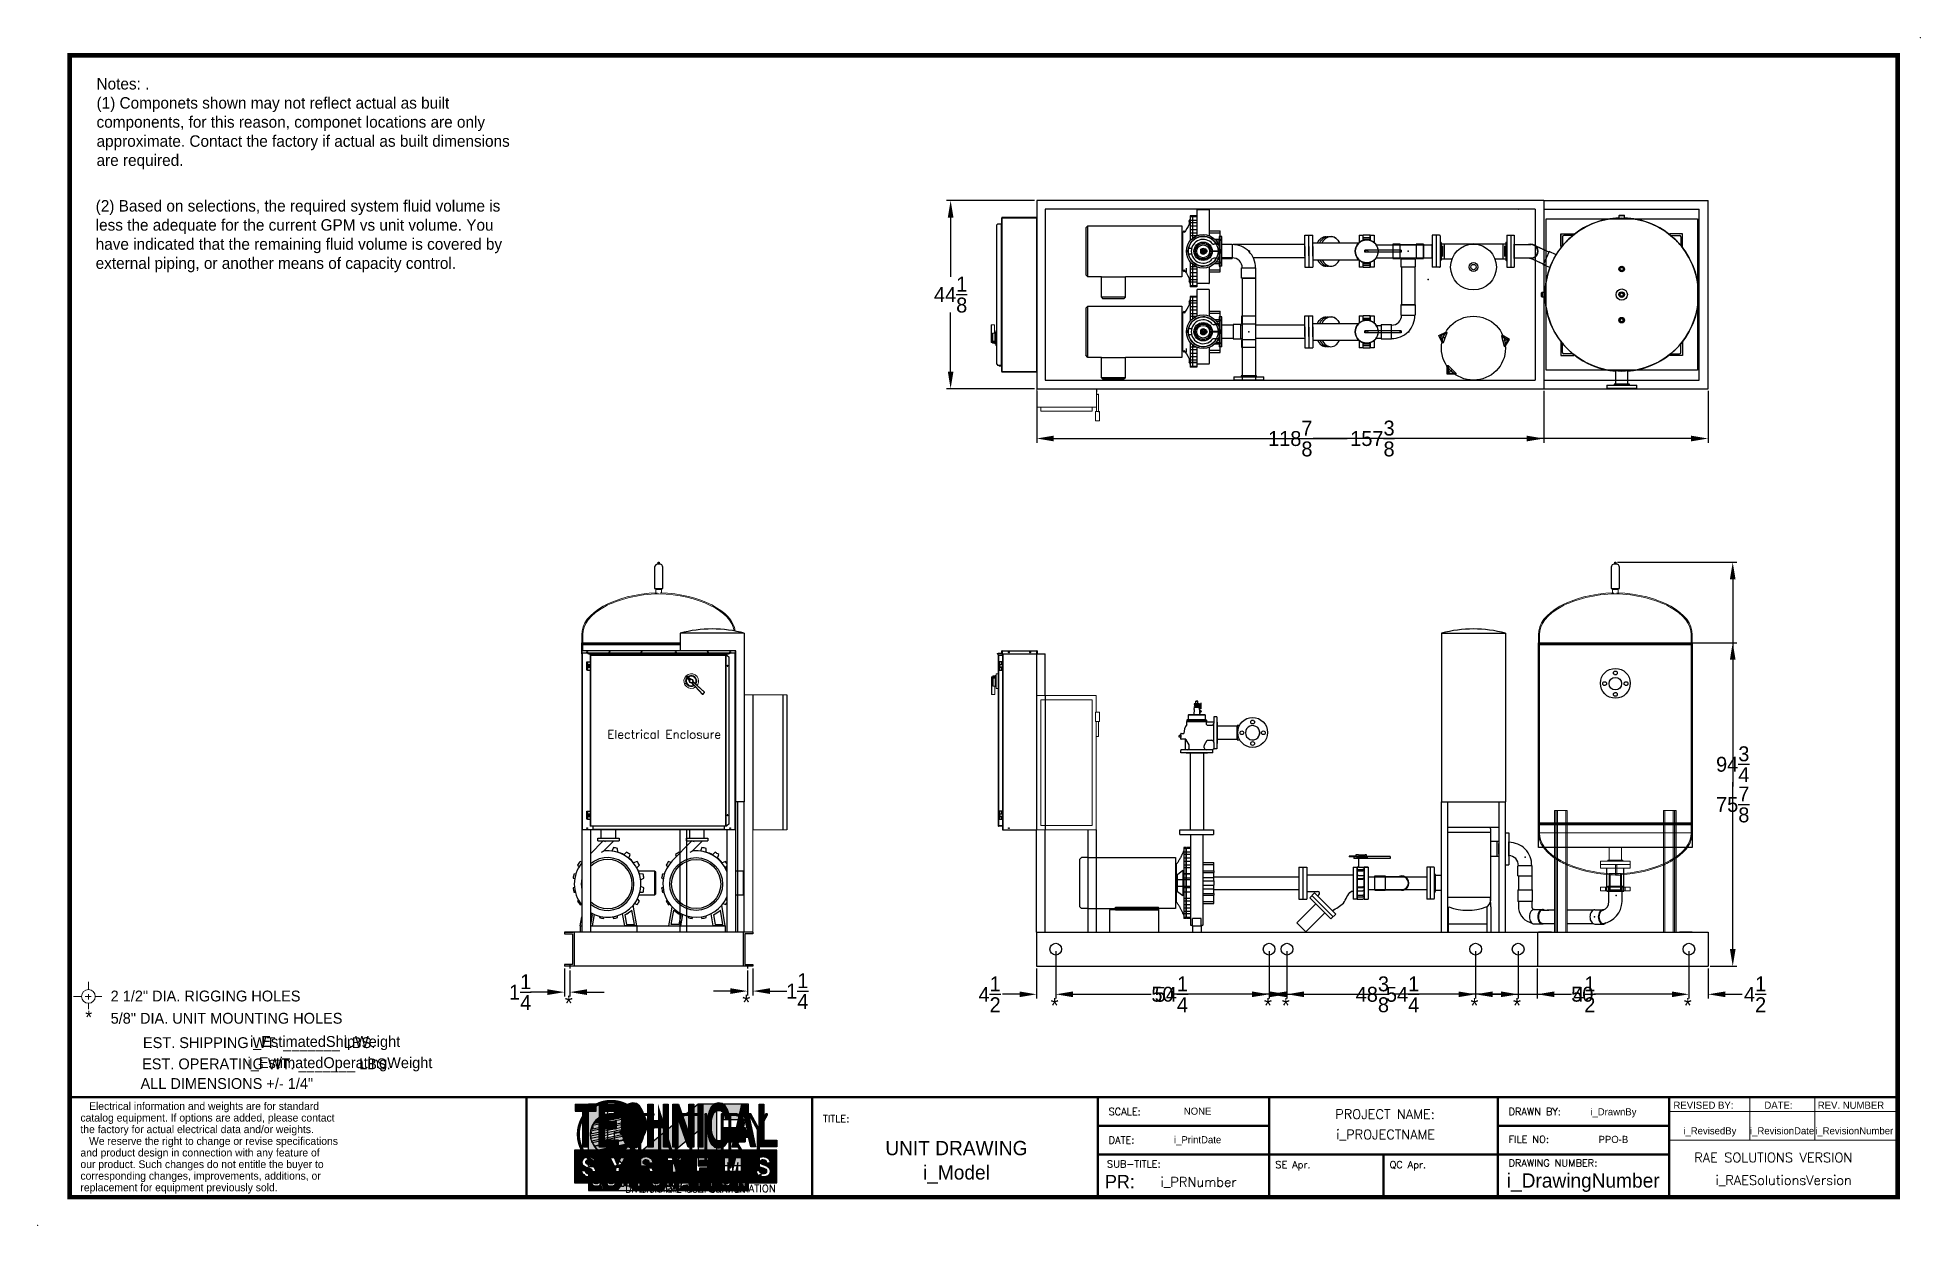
# Model space of a CAD drawing. Header units: inches. Extents: x 2163 to 2605, y 1222 to 1501.
import ezdxf
from ezdxf.enums import TextEntityAlignment as Align

# ---------------------------------------------------------------- set-up
doc = ezdxf.new("R2010")
doc.units = ezdxf.units.IN
doc.header["$MEASUREMENT"] = 0
doc.header["$PDSIZE"] = -1
for name, color, linetype in [('External Disconnect 1 H1', 7, 'Continuous'), ('Internal Disconnect 1 H1', 7, 'Continuous'), ('No External Disconnect H1', 7, 'Continuous'), ('WATANK', 7, 'Continuous'), ('WCTANK', 7, 'Continuous'), ('WDPUMP', 7, 'Continuous'), ('WEPC', 7, 'Continuous'), ('WFLAG', 7, 'Continuous'), ('WLogo Century', 7, 'Continuous'), ('WLogo RAE', 7, 'Continuous'), ('WLogoTSI', 7, 'Continuous'), ('WNOTANK', 7, 'Continuous'), ('WOTANK', 7, 'Continuous'), ('WSPUMP', 7, 'Continuous')]:
    doc.layers.add(name, color=color, linetype=linetype)
doc.styles.add('ROMANS', font='ROMANS')
doc.styles.add('SIMPLEX', font='SIMPLEX')
doc.styles.add('TCF_DIMENSION', font='simplex.shx')
doc.dimstyles.new('General Dimension', dxfattribs={"dimtxt": 3.5, "dimasz": 4, "dimexe": 1, "dimexo": 0.5, "dimgap": 0.09, "dimtad": 0, "dimtih": 1, "dimtoh": 1, "dimdec": 3, "dimzin": 0, "dimdsep": 46, "dimlunit": 5, "dimtxsty": 'Standard', "dimcen": 0.09, "dimadec": 0, "dimazin": 0, "dimtfac": 1, "dimtdec": 3, "dimtofl": 0, "dimtmove": 0, "dimatfit": 3, "dimfxl": 1, "dimtolj": 1, "dimtzin": 0, "dimarcsym": 0})

msp = doc.modelspace()

# ---------------------------------------------------------------- texts
at = {"color": 0, "linetype": 'Continuous', "lineweight": 20}
for s, height, p in [('2 1/2" DIA. RIGGING HOLES', 2.544159, (2180.5049, 1274.6965)), ('5/8" DIA. UNIT MOUNTING HOLES', 2.544159, (2180.5049, 1269.4781)), ('   Electrical information and weights are for standard', 1.812714, (2173.4283, 1249.2484)), ('REVISED BY:', 1.673789, (2546.8203, 1249.5244)), ('DATE:', 1.67379, (2568.1349, 1249.5244)), ('REV. NUMBER', 1.673789, (2580.6517, 1249.5244)), ('the factory for actual electrical data and/or weights.', 1.812714, (2173.4283, 1243.8102)), ('catalog equipment. If options are added, please contact', 1.812714, (2173.4283, 1246.5293)), ('and product design in connection with any feature of', 1.812714, (2173.4283, 1238.3378)), ('   We reserve the right to change or revise specifications', 1.812714, (2173.4283, 1241.0569)), ('our product. Such changes do not entitle the buyer to', 1.812714, (2173.4283, 1235.6187)), ('corresponding changes, improvements, additions, or ', 1.812714, (2173.4283, 1232.8997)), ('replacement for equipment previously sold.', 1.812714, (2173.4283, 1230.1806))]:
    msp.add_text(s, height=height, dxfattribs=at).set_placement(p)
for s, height, p in [('*', 3.1311, (2175.371, 1269.434)), ('i_EstimatedShipWeight', 2.547079, (2230.7745, 1264.0388)), ('EST. SHIPPING WT. _______ LBS.', 2.544159, (2215.311, 1263.7609)), ('EST. OPERATING WT. _______ LBS.', 2.544159, (2217.0004, 1258.7844)), ('i_EstimatedOperatingWeight', 2.544159, (2234.2557, 1259.0623)), ('ALL DIMENSIONS +/- 1/4"', 2.544159, (2207.7365, 1254.1671)), ('NONE', 1.67379, (2435.2835, 1248.1267)), ('i_DrawnBy', 1.67379, (2532.7396, 1247.9832)), ('i_RevisedBy', 1.673789, (2555.3504, 1243.5227)), ('i_RevisionDate', 1.673789, (2572.2857, 1243.5227)), ('i_RevisionNumber', 1.673789, (2589.1885, 1243.5227)), ('UNIT DRAWING', 3.347578, (2378.7531, 1238.636)), ('i_PrintDate', 1.673789, (2435.2835, 1241.4316)), ('PPO-B', 1.67379, (2532.7396, 1241.5073)), ('i_Model', 3.34758, (2378.7531, 1232.9306)), ('i_DrawingNumber', 3.347578, (2525.669, 1231.0295))]:
    msp.add_text(s, height=height, dxfattribs=at).set_placement(p, align=Align.CENTER)
at = {"color": 0, "linetype": 'Continuous', "lineweight": 20, "style": 'SIMPLEX'}
for s, height, p in [('SCALE:', 1.67379, (2414.4232, 1248.0383)), ('DRAWN BY:', 1.67379, (2508.1554, 1248.0383)), ('TITLE:', 1.67379, (2347.4716, 1246.3645)), ('DATE:', 1.67379, (2414.4232, 1241.3431)), ('FILE NO:', 1.67379, (2508.1554, 1241.505)), ('SUB-TITLE:', 1.67379, (2414.0605, 1235.7525)), ('SE Apr.', 1.67379, (2453.5066, 1235.5969)), ('QC Apr.', 1.67379, (2480.2873, 1235.5969)), ('DRAWING NUMBER:', 1.673789, (2508.1554, 1235.9557)), ('RAE SOLUTIONS VERSION', 2.222792, (2551.6838, 1236.9678))]:
    msp.add_text(s, height=height, dxfattribs=at).set_placement(p)
for s, height, p in [('PROJECT NAME:', 2.222792, (2479.2003, 1247.1458)), ('i_PROJECTNAME', 2.222792, (2479.3693, 1242.3881)), ('i_PRNumber', 2.22279, (2435.5182, 1231.2558)), ('i_RAESolutionsVersion', 2.222792, (2572.6515, 1231.6863))]:
    msp.add_text(s, height=height, dxfattribs=at).set_placement(p, align=Align.CENTER)
at = {"color": 0, "linetype": 'Continuous', "lineweight": 20}
msp.add_text('PR:', height=3.13835, dxfattribs=at).set_placement((2420.5677, 1230.869), align=Align.RIGHT)
at = {"color": 0, "linetype": 'Continuous', "insert": (2177.2034, 1491.2446), "char_height": 2.6865807, "width": 101.245975, "attachment_point": 1}
msp.add_mtext('Notes: .\\P(1) Componets shown may not reflect actual as built components, for this reason, componet locations are only approximate. Contact the factory if actual as built dimensions are required.', dxfattribs=at)
at = {"layer": 'WATANK', "color": 0, "linetype": 'Continuous'}
for p in [(2400.8425, 1271.9475), (2450.8425, 1271.9475), (2499.2444, 1271.9475), (2549.2444, 1271.9475)]:
    msp.add_text('*', height=3.5821, dxfattribs=at).set_placement(p)
at = {"layer": 'WDPUMP', "color": 0, "linetype": 'Continuous', "text_generation_flag": 2}
msp.add_text('0.11 " [2.73 mm]', height=0.08, rotation=270, dxfattribs=at).set_placement((2436.1497, 1343.4065))
at = {"layer": 'WEPC', "color": 0, "linetype": 'Continuous', "insert": (2323.5751, 1336.3244), "char_height": 2.025, "attachment_point": 9, "style": 'TCF_DIMENSION'}
msp.add_mtext('Electrical Enclosure', dxfattribs=at)
msp.add_mtext('Electrical Enclosure', dxfattribs=at)
at = {"layer": 'WFLAG', "color": 0, "linetype": 'Continuous', "insert": (2176.9992, 1467.0968), "char_height": 2.6865807, "width": 101.245975, "attachment_point": 1}
msp.add_mtext(' \\P(2) Based on selections, the required system fluid volume is less the adequate for the current GPM vs unit volume. You have indicated that the remaining fluid volume is covered by external piping, or another means of capacity control.', dxfattribs=at)
at = {"layer": 'WNOTANK', "color": 0, "linetype": 'Continuous'}
for p in [(2286.9549, 1272.4522), (2328.5799, 1272.6961), (2400.8425, 1271.9475), (2455.03, 1271.9475), (2509.2175, 1271.9475)]:
    msp.add_text('*', height=3.5821, dxfattribs=at).set_placement(p)
at = {"layer": 'WSPUMP', "color": 0, "linetype": 'Continuous', "text_generation_flag": 2}
msp.add_text('0.11 " [2.73 mm]', height=0.08, rotation=270, dxfattribs=at).set_placement((2436.1497, 1343.4065))

# ---------------------------------------------------------------- blocks, each defined once
blk = doc.blocks.new('*D39')
at = {"color": 0, "linetype": 'Continuous', "lineweight": -2}
for p, q in [((2397.07, 1462.52), (2376.39, 1462.52)), ((2377.39, 1458.52), (2377.39, 1444.63)), ((2377.39, 1422.4), (2377.39, 1436.29)), ((2397.07, 1418.4), (2376.39, 1418.4))]:
    blk.add_line(p, q, dxfattribs=at)
at = {"color": 0, "linetype": 'Continuous'}
for points in [[(2376.73, 1458.52), (2378.06, 1458.52), (2377.39, 1462.52)], [(2376.73, 1422.4), (2378.06, 1422.4), (2377.39, 1418.4)]]:
    blk.add_solid(points, dxfattribs=at)
at = {"layer": 'Defpoints', "color": 0, "linetype": 'Continuous'}
for p in [(2397.57, 1462.52), (2377.39, 1418.4), (2397.57, 1418.4)]:
    blk.add_point(p, dxfattribs=at)
at = {"color": 0, "linetype": 'Continuous', "insert": (2377.39, 1440.46), "char_height": 3.5, "attachment_point": 5}
blk.add_mtext('\\A1;44{\\H1x;\\S1/8;}', dxfattribs=at)
blk = doc.blocks.new('*D40')
at = {"layer": 'Defpoints', "color": 0, "linetype": 'Continuous'}
for p in [(2397.57, 1418.4), (2516.44, 1418.4), (2516.44, 1406.71)]:
    blk.add_point(p, dxfattribs=at)
at = {"layer": 'WNOTANK', "color": 0, "linetype": 'Continuous', "lineweight": -2}
for p, q in [((2397.57, 1417.9), (2397.57, 1405.71)), ((2516.44, 1417.9), (2516.44, 1405.71)), ((2401.57, 1406.71), (2451.66, 1406.71)), ((2512.44, 1406.71), (2462.34, 1406.71))]:
    blk.add_line(p, q, dxfattribs=at)
at = {"layer": 'WNOTANK', "color": 0, "linetype": 'Continuous'}
for points in [[(2401.57, 1407.38), (2401.57, 1406.04), (2397.57, 1406.71)], [(2512.44, 1407.38), (2512.44, 1406.04), (2516.44, 1406.71)]]:
    blk.add_solid(points, dxfattribs=at)
at = {"layer": 'WNOTANK', "color": 0, "linetype": 'Continuous', "insert": (2457, 1406.71), "char_height": 3.5, "attachment_point": 5}
blk.add_mtext('\\A1;118{\\H1x;\\S7/8;}', dxfattribs=at)
blk = doc.blocks.new('*D41')
at = {"layer": 'Defpoints', "color": 0, "linetype": 'Continuous'}
for p in [(2397.57, 1418.4), (2554.94, 1418.4), (2554.94, 1406.71)]:
    blk.add_point(p, dxfattribs=at)
at = {"layer": 'WATANK', "color": 0, "linetype": 'Continuous', "lineweight": -2}
for p, q in [((2397.57, 1417.9), (2397.57, 1405.71)), ((2554.94, 1417.9), (2554.94, 1405.71)), ((2401.57, 1406.71), (2470.33, 1406.71)), ((2550.94, 1406.71), (2482.18, 1406.71))]:
    blk.add_line(p, q, dxfattribs=at)
at = {"layer": 'WATANK', "color": 0, "linetype": 'Continuous'}
for points in [[(2401.57, 1407.38), (2401.57, 1406.04), (2397.57, 1406.71)], [(2550.94, 1407.38), (2550.94, 1406.04), (2554.94, 1406.71)]]:
    blk.add_solid(points, dxfattribs=at)
at = {"layer": 'WATANK', "color": 0, "linetype": 'Continuous', "insert": (2476.25, 1406.71), "char_height": 3.5, "attachment_point": 5}
blk.add_mtext('\\A1;157{\\H1x;\\S3/8;}', dxfattribs=at)
blk = doc.blocks.new('*D42')
at = {"color": 0, "linetype": 'Continuous', "lineweight": -2}
for p, q in [((2329.78, 1281.96), (2329.78, 1276.12)), ((2331.03, 1282.46), (2331.03, 1276.12)), ((2325.78, 1277.12), (2321.78, 1277.12)), ((2335.03, 1277.12), (2339.03, 1277.12))]:
    blk.add_line(p, q, dxfattribs=at)
at = {"color": 0, "linetype": 'Continuous'}
for points in [[(2325.78, 1277.79), (2325.78, 1276.46), (2329.78, 1277.12)], [(2335.03, 1277.79), (2335.03, 1276.46), (2331.03, 1277.12)]]:
    blk.add_solid(points, dxfattribs=at)
at = {"layer": 'Defpoints', "color": 0, "linetype": 'Continuous'}
for p in [(2329.78, 1282.46), (2331.03, 1282.96), (2331.03, 1277.12)]:
    blk.add_point(p, dxfattribs=at)
at = {"color": 0, "linetype": 'Continuous', "insert": (2341.45, 1277.12), "char_height": 3.5, "attachment_point": 5}
blk.add_mtext('\\A1;1{\\H1x;\\S1/4;}', dxfattribs=at)
blk = doc.blocks.new('*D43')
at = {"color": 0, "linetype": 'Continuous', "lineweight": -2}
for p, q in [((2286.9, 1282.46), (2286.9, 1275.88)), ((2288.15, 1281.96), (2288.15, 1275.88)), ((2282.9, 1276.88), (2278.9, 1276.88)), ((2292.15, 1276.88), (2296.15, 1276.88))]:
    blk.add_line(p, q, dxfattribs=at)
at = {"color": 0, "linetype": 'Continuous'}
for points in [[(2282.9, 1277.55), (2282.9, 1276.21), (2286.9, 1276.88)], [(2292.15, 1277.55), (2292.15, 1276.21), (2288.15, 1276.88)]]:
    blk.add_solid(points, dxfattribs=at)
at = {"layer": 'Defpoints', "color": 0, "linetype": 'Continuous'}
for p in [(2286.9, 1282.96), (2288.15, 1282.46), (2286.9, 1276.88)]:
    blk.add_point(p, dxfattribs=at)
at = {"color": 0, "linetype": 'Continuous', "insert": (2276.48, 1276.88), "char_height": 3.5, "attachment_point": 5}
blk.add_mtext('\\A1;1{\\H1x;\\S1/4;}', dxfattribs=at)
blk = doc.blocks.new('*D44')
at = {"layer": 'Defpoints', "color": 0, "linetype": 'Continuous'}
for p in [(2402.04, 1286.96), (2397.54, 1282.96), (2397.54, 1276.37)]:
    blk.add_point(p, dxfattribs=at)
at = {"layer": 'WNOTANK', "color": 0, "linetype": 'Continuous', "lineweight": -2}
for p, q in [((2402.04, 1286.46), (2402.04, 1275.37)), ((2397.54, 1282.46), (2397.54, 1275.37)), ((2393.54, 1276.37), (2389.54, 1276.37)), ((2406.04, 1276.37), (2410.04, 1276.37))]:
    blk.add_line(p, q, dxfattribs=at)
at = {"layer": 'WNOTANK', "color": 0, "linetype": 'Continuous'}
for points in [[(2393.54, 1277.04), (2393.54, 1275.71), (2397.54, 1276.37)], [(2406.04, 1277.04), (2406.04, 1275.71), (2402.04, 1276.37)]]:
    blk.add_solid(points, dxfattribs=at)
at = {"layer": 'WNOTANK', "color": 0, "linetype": 'Continuous', "insert": (2386.53, 1276.37), "char_height": 3.5, "attachment_point": 5}
blk.add_mtext('\\A1;4{\\H1x;\\S1/2;}', dxfattribs=at)
blk = doc.blocks.new('*D45')
at = {"layer": 'Defpoints', "color": 0, "linetype": 'Continuous'}
for p in [(2402.04, 1286.96), (2456.23, 1286.96), (2456.23, 1276.37)]:
    blk.add_point(p, dxfattribs=at)
at = {"layer": 'WNOTANK', "color": 0, "linetype": 'Continuous', "lineweight": -2}
for p, q in [((2402.04, 1286.46), (2402.04, 1275.37)), ((2456.23, 1286.46), (2456.23, 1275.37)), ((2406.04, 1276.37), (2424.38, 1276.37)), ((2452.23, 1276.37), (2433.89, 1276.37))]:
    blk.add_line(p, q, dxfattribs=at)
at = {"layer": 'WNOTANK', "color": 0, "linetype": 'Continuous'}
for points in [[(2406.04, 1277.04), (2406.04, 1275.71), (2402.04, 1276.37)], [(2452.23, 1277.04), (2452.23, 1275.71), (2456.23, 1276.37)]]:
    blk.add_solid(points, dxfattribs=at)
at = {"layer": 'WNOTANK', "color": 0, "linetype": 'Continuous', "insert": (2429.13, 1276.37), "char_height": 3.5, "attachment_point": 5}
blk.add_mtext('\\A1;54{\\H1x;\\S1/4;}', dxfattribs=at)
blk = doc.blocks.new('*D46')
at = {"layer": 'Defpoints', "color": 0, "linetype": 'Continuous'}
for p in [(2456.23, 1286.96), (2510.41, 1286.96), (2510.41, 1276.37)]:
    blk.add_point(p, dxfattribs=at)
at = {"layer": 'WNOTANK', "color": 0, "linetype": 'Continuous', "lineweight": -2}
for p, q in [((2456.23, 1286.46), (2456.23, 1275.37)), ((2510.41, 1286.46), (2510.41, 1275.37)), ((2460.23, 1276.37), (2478.56, 1276.37)), ((2506.41, 1276.37), (2488.08, 1276.37))]:
    blk.add_line(p, q, dxfattribs=at)
at = {"layer": 'WNOTANK', "color": 0, "linetype": 'Continuous'}
for points in [[(2460.23, 1277.04), (2460.23, 1275.71), (2456.23, 1276.37)], [(2506.41, 1277.04), (2506.41, 1275.71), (2510.41, 1276.37)]]:
    blk.add_solid(points, dxfattribs=at)
at = {"layer": 'WNOTANK', "color": 0, "linetype": 'Continuous', "insert": (2483.32, 1276.37), "char_height": 3.5, "attachment_point": 5}
blk.add_mtext('\\A1;54{\\H1x;\\S1/4;}', dxfattribs=at)
blk = doc.blocks.new('*D47')
at = {"layer": 'Defpoints', "color": 0, "linetype": 'Continuous'}
for p in [(2510.41, 1286.96), (2514.91, 1282.96), (2514.91, 1276.37)]:
    blk.add_point(p, dxfattribs=at)
at = {"layer": 'WNOTANK', "color": 0, "linetype": 'Continuous', "lineweight": -2}
for p, q in [((2510.41, 1286.46), (2510.41, 1275.37)), ((2514.91, 1282.46), (2514.91, 1275.37)), ((2506.41, 1276.37), (2502.41, 1276.37)), ((2518.91, 1276.37), (2522.91, 1276.37))]:
    blk.add_line(p, q, dxfattribs=at)
at = {"layer": 'WNOTANK', "color": 0, "linetype": 'Continuous'}
for points in [[(2506.41, 1277.04), (2506.41, 1275.71), (2510.41, 1276.37)], [(2518.91, 1277.04), (2518.91, 1275.71), (2514.91, 1276.37)]]:
    blk.add_solid(points, dxfattribs=at)
at = {"layer": 'WNOTANK', "color": 0, "linetype": 'Continuous', "insert": (2525.92, 1276.37), "char_height": 3.5, "attachment_point": 5}
blk.add_mtext('\\A1;4{\\H1x;\\S1/2;}', dxfattribs=at)
blk = doc.blocks.new('*D48')
at = {"layer": 'Defpoints', "color": 0, "linetype": 'Continuous'}
for p in [(2402.04, 1286.96), (2397.54, 1282.96), (2397.54, 1276.37)]:
    blk.add_point(p, dxfattribs=at)
at = {"layer": 'WATANK', "color": 0, "linetype": 'Continuous', "lineweight": -2}
for p, q in [((2402.04, 1286.46), (2402.04, 1275.37)), ((2397.54, 1282.46), (2397.54, 1275.37)), ((2393.54, 1276.37), (2389.54, 1276.37)), ((2406.04, 1276.37), (2410.04, 1276.37))]:
    blk.add_line(p, q, dxfattribs=at)
at = {"layer": 'WATANK', "color": 0, "linetype": 'Continuous'}
for points in [[(2393.54, 1277.04), (2393.54, 1275.71), (2397.54, 1276.37)], [(2406.04, 1277.04), (2406.04, 1275.71), (2402.04, 1276.37)]]:
    blk.add_solid(points, dxfattribs=at)
at = {"layer": 'WATANK', "color": 0, "linetype": 'Continuous', "insert": (2386.53, 1276.37), "char_height": 3.5, "attachment_point": 5}
blk.add_mtext('\\A1;4{\\H1x;\\S1/2;}', dxfattribs=at)
blk = doc.blocks.new('*D49')
at = {"layer": 'Defpoints', "color": 0, "linetype": 'Continuous'}
for p in [(2402.04, 1286.96), (2452.04, 1286.96), (2452.04, 1276.37)]:
    blk.add_point(p, dxfattribs=at)
at = {"layer": 'WATANK', "color": 0, "linetype": 'Continuous', "lineweight": -2}
for p, q in [((2402.04, 1286.46), (2402.04, 1275.37)), ((2452.04, 1286.46), (2452.04, 1275.37)), ((2406.04, 1276.37), (2424.32, 1276.37)), ((2448.04, 1276.37), (2429.75, 1276.37))]:
    blk.add_line(p, q, dxfattribs=at)
at = {"layer": 'WATANK', "color": 0, "linetype": 'Continuous'}
for points in [[(2406.04, 1277.04), (2406.04, 1275.71), (2402.04, 1276.37)], [(2448.04, 1277.04), (2448.04, 1275.71), (2452.04, 1276.37)]]:
    blk.add_solid(points, dxfattribs=at)
at = {"layer": 'WATANK', "color": 0, "linetype": 'Continuous', "insert": (2427.04, 1276.37), "char_height": 3.5, "attachment_point": 5}
blk.add_mtext('\\A1;50', dxfattribs=at)
blk = doc.blocks.new('*D50')
at = {"layer": 'Defpoints', "color": 0, "linetype": 'Continuous'}
for p in [(2452.04, 1286.96), (2500.44, 1286.96), (2500.44, 1276.37)]:
    blk.add_point(p, dxfattribs=at)
at = {"layer": 'WATANK', "color": 0, "linetype": 'Continuous', "lineweight": -2}
for p, q in [((2452.04, 1286.46), (2452.04, 1275.37)), ((2500.44, 1286.46), (2500.44, 1275.37)), ((2456.04, 1276.37), (2471.48, 1276.37)), ((2496.44, 1276.37), (2481, 1276.37))]:
    blk.add_line(p, q, dxfattribs=at)
at = {"layer": 'WATANK', "color": 0, "linetype": 'Continuous'}
for points in [[(2456.04, 1277.04), (2456.04, 1275.71), (2452.04, 1276.37)], [(2496.44, 1277.04), (2496.44, 1275.71), (2500.44, 1276.37)]]:
    blk.add_solid(points, dxfattribs=at)
at = {"layer": 'WATANK', "color": 0, "linetype": 'Continuous', "insert": (2476.24, 1276.37), "char_height": 3.5, "attachment_point": 5}
blk.add_mtext('\\A1;48{\\H1x;\\S3/8;}', dxfattribs=at)
blk = doc.blocks.new('*D51')
at = {"layer": 'Defpoints', "color": 0, "linetype": 'Continuous'}
for p in [(2500.44, 1286.96), (2550.44, 1286.96), (2550.44, 1276.37)]:
    blk.add_point(p, dxfattribs=at)
at = {"layer": 'WATANK', "color": 0, "linetype": 'Continuous', "lineweight": -2}
for p, q in [((2500.44, 1286.46), (2500.44, 1275.37)), ((2550.44, 1286.46), (2550.44, 1275.37)), ((2504.44, 1276.37), (2522.73, 1276.37)), ((2546.44, 1276.37), (2528.16, 1276.37))]:
    blk.add_line(p, q, dxfattribs=at)
at = {"layer": 'WATANK', "color": 0, "linetype": 'Continuous'}
for points in [[(2504.44, 1277.04), (2504.44, 1275.71), (2500.44, 1276.37)], [(2546.44, 1277.04), (2546.44, 1275.71), (2550.44, 1276.37)]]:
    blk.add_solid(points, dxfattribs=at)
at = {"layer": 'WATANK', "color": 0, "linetype": 'Continuous', "insert": (2525.44, 1276.37), "char_height": 3.5, "attachment_point": 5}
blk.add_mtext('\\A1;50', dxfattribs=at)
blk = doc.blocks.new('*D52')
at = {"layer": 'Defpoints', "color": 0, "linetype": 'Continuous'}
for p in [(2550.44, 1286.96), (2554.94, 1282.96), (2554.94, 1276.37)]:
    blk.add_point(p, dxfattribs=at)
at = {"layer": 'WATANK', "color": 0, "linetype": 'Continuous', "lineweight": -2}
for p, q in [((2550.44, 1286.46), (2550.44, 1275.37)), ((2554.94, 1282.46), (2554.94, 1275.37)), ((2546.44, 1276.37), (2542.44, 1276.37)), ((2558.94, 1276.37), (2562.94, 1276.37))]:
    blk.add_line(p, q, dxfattribs=at)
at = {"layer": 'WATANK', "color": 0, "linetype": 'Continuous'}
for points in [[(2546.44, 1277.04), (2546.44, 1275.71), (2550.44, 1276.37)], [(2558.94, 1277.04), (2558.94, 1275.71), (2554.94, 1276.37)]]:
    blk.add_solid(points, dxfattribs=at)
at = {"layer": 'WATANK', "color": 0, "linetype": 'Continuous', "insert": (2565.95, 1276.37), "char_height": 3.5, "attachment_point": 5}
blk.add_mtext('\\A1;4{\\H1x;\\S1/2;}', dxfattribs=at)
blk = doc.blocks.new('L-C')
at = {"linetype": 'Continuous'}
for p, q in [((0.127, 1.789), (0.193, 1.789)), ((0.127, 1.735), (0.127, 1.749)), ((0.127, 1.735), (0.13, 1.735)), ((0.127, 1.653), (0.127, 1.604)), ((0.15, 1.738), (0.133, 1.737)), ((0.135, 1.751), (0.146, 1.751)), ((0.148, 1.751), (0.152, 1.738)), ((0.149, 1.752), (0.153, 1.738)), ((0.149, 1.752), (0.154, 1.739)), ((0.15, 1.752), (0.155, 1.74)), ((0.151, 1.753), (0.159, 1.745)), ((0.151, 1.752), (0.157, 1.742)), ((0.152, 1.754), (0.159, 1.75)), ((0.153, 1.756), (0.158, 1.754)), ((0.166, 1.753), (0.159, 1.745)), ((0.167, 1.751), (0.16, 1.744)), ((0.168, 1.751), (0.161, 1.742)), ((0.169, 1.75), (0.162, 1.741)), ((0.17, 1.749), (0.163, 1.74)), ((0.171, 1.749), (0.166, 1.738)), ((0.172, 1.749), (0.169, 1.737)), ((0.174, 1.748), (0.172, 1.736)), ((0.175, 1.748), (0.174, 1.735)), ((0.176, 1.749), (0.177, 1.735)), ((0.177, 1.749), (0.18, 1.736)), ((0.178, 1.749), (0.183, 1.737)), ((0.179, 1.75), (0.186, 1.738)), ((0.18, 1.751), (0.19, 1.742)), ((0.18, 1.75), (0.189, 1.74)), ((0.181, 1.753), (0.193, 1.748)), ((0.181, 1.752), (0.192, 1.745)), ((0.182, 1.755), (0.193, 1.75)), ((0.127, 1.518), (0.127, 1.505)), ((0.127, 1.398), (0.193, 1.398)), ((0.127, 1.343), (0.127, 1.358)), ((0.127, 1.343), (0.13, 1.343)), ((0.15, 1.347), (0.133, 1.346)), ((0.135, 1.36), (0.146, 1.36)), ((0.148, 1.36), (0.152, 1.347)), ((0.149, 1.361), (0.154, 1.348)), ((0.149, 1.36), (0.153, 1.347)), ((0.15, 1.361), (0.155, 1.349)), ((0.151, 1.361), (0.159, 1.354)), ((0.151, 1.361), (0.157, 1.351)), ((0.152, 1.363), (0.159, 1.358)), ((0.153, 1.365), (0.158, 1.363)), ((0.166, 1.362), (0.159, 1.354)), ((0.167, 1.36), (0.16, 1.352)), ((0.168, 1.359), (0.161, 1.351)), ((0.169, 1.359), (0.162, 1.35)), ((0.17, 1.358), (0.163, 1.349)), ((0.171, 1.358), (0.166, 1.347)), ((0.172, 1.357), (0.169, 1.346)), ((0.174, 1.357), (0.172, 1.345)), ((0.175, 1.357), (0.174, 1.344)), ((0.176, 1.357), (0.177, 1.344)), ((0.177, 1.358), (0.18, 1.345)), ((0.178, 1.358), (0.183, 1.345)), ((0.179, 1.358), (0.186, 1.347)), ((0.18, 1.36), (0.19, 1.351)), ((0.18, 1.359), (0.189, 1.349)), ((0.181, 1.362), (0.193, 1.357)), ((0.181, 1.361), (0.192, 1.354)), ((0.182, 1.363), (0.193, 1.359)), ((0.127, 1.266), (0.193, 1.266)), ((0.127, 1.266), (0.127, 1.253)), ((0.127, 1.253), (0.193, 1.253)), ((0.193, 1.266), (0.193, 1.253)), ((0.127, 1.128), (0.138, 1.13)), ((0.127, 1.12), (0.127, 1.128)), ((0.127, 1.12), (0.165, 1.12)), ((0.127, 1.038), (0.127, 0.988)), ((0.154, 1.147), (0.165, 1.147)), ((0.154, 1.131), (0.154, 1.147)), ((0.165, 1.12), (0.165, 1.147)), ((0.174, 1.134), (0.181, 1.123)), ((0.174, 1.134), (0.174, 1.121)), ((0.127, 0.898), (0.193, 0.898)), ((0.127, 0.844), (0.127, 0.859)), ((0.127, 0.844), (0.13, 0.844)), ((0.15, 0.847), (0.133, 0.846)), ((0.135, 0.86), (0.146, 0.86)), ((0.148, 0.861), (0.152, 0.847)), ((0.149, 0.861), (0.153, 0.848)), ((0.149, 0.861), (0.154, 0.848)), ((0.15, 0.861), (0.155, 0.849)), ((0.151, 0.862), (0.159, 0.854)), ((0.151, 0.861), (0.157, 0.852)), ((0.152, 0.863), (0.159, 0.859)), ((0.153, 0.865), (0.158, 0.863)), ((0.166, 0.862), (0.159, 0.854)), ((0.167, 0.86), (0.16, 0.853)), ((0.168, 0.86), (0.161, 0.851)), ((0.169, 0.859), (0.162, 0.85)), ((0.17, 0.858), (0.163, 0.849)), ((0.171, 0.858), (0.166, 0.847)), ((0.172, 0.858), (0.169, 0.846)), ((0.174, 0.857), (0.172, 0.845)), ((0.175, 0.857), (0.174, 0.844)), ((0.176, 0.858), (0.177, 0.844)), ((0.177, 0.858), (0.18, 0.845)), ((0.178, 0.858), (0.183, 0.846)), ((0.179, 0.859), (0.186, 0.847)), ((0.18, 0.86), (0.19, 0.852)), ((0.18, 0.859), (0.189, 0.849)), ((0.181, 0.862), (0.193, 0.857)), ((0.181, 0.861), (0.192, 0.854)), ((0.182, 0.864), (0.193, 0.859)), ((0.193, 0.756), (0.127, 0.779)), ((0.127, 0.765), (0.127, 0.779)), ((0.14, 0.761), (0.127, 0.765)), ((0.193, 0.74), (0.127, 0.717)), ((0.14, 0.736), (0.127, 0.731)), ((0.127, 0.731), (0.127, 0.717)), ((0.14, 0.761), (0.14, 0.748)), ((0.14, 0.736), (0.14, 0.748)), ((0.177, 0.748), (0.152, 0.757)), ((0.152, 0.748), (0.152, 0.757)), ((0.177, 0.748), (0.152, 0.74)), ((0.152, 0.748), (0.152, 0.74)), ((0.193, 0.74), (0.193, 0.756)), ((0.127, 0.627), (0.182, 0.627)), ((0.127, 0.627), (0.127, 0.614)), ((0.127, 0.614), (0.182, 0.614)), ((0.127, 0.499), (0.193, 0.499)), ((0.127, 0.499), (0.127, 0.485)), ((0.182, 0.647), (0.193, 0.647)), ((0.182, 0.627), (0.182, 0.647)), ((0.182, 0.594), (0.182, 0.614)), ((0.182, 0.594), (0.193, 0.594)), ((0.193, 0.647), (0.193, 0.594)), ((0.193, 0.499), (0.193, 0.485)), ((0.127, 0.485), (0.193, 0.485)), ((0.193, 0.247), (0.127, 0.247)), ((0.173, 0.233), (0.127, 0.206)), ((0.174, 0.233), (0.127, 0.233)), ((0.127, 0.206), (0.127, 0.193)), ((0.127, 0.193), (0.193, 0.193)), ((0.193, 0.234), (0.148, 0.207)), ((0.148, 0.207), (0.193, 0.207)), ((0.193, 0.247), (0.193, 0.234)), ((0.193, 0.234), (0.193, 0.234)), ((0.193, 0.207), (0.193, 0.193))]:
    blk.add_line(p, q, dxfattribs=at)
for p, q in [((0.127, 1.789), (0.127, 1.775)), ((0.127, 1.775), (0.153, 1.775)), ((0.127, 1.653), (0.193, 1.653)), ((0.153, 1.775), (0.153, 1.759)), ((0.165, 1.775), (0.182, 1.775)), ((0.165, 1.775), (0.165, 1.756)), ((0.182, 1.775), (0.182, 1.756)), ((0.193, 1.789), (0.193, 1.752)), ((0.193, 1.653), (0.193, 1.605)), ((0.504, 1.33), (0.436, 1.652)), ((0.51, 1.328), (0.441, 1.656)), ((0.47, 1.672), (0.484, 1.675)), ((0.542, 1.325), (0.47, 1.672)), ((0.558, 1.325), (0.484, 1.678)), ((0.527, 1.687), (0.507, 1.683)), ((0.581, 1.329), (0.507, 1.684)), ((0.601, 1.334), (0.527, 1.687)), ((0.619, 1.341), (0.546, 1.688)), ((0.57, 1.686), (0.548, 1.679)), ((0.64, 1.352), (0.57, 1.686)), ((0.653, 1.361), (0.586, 1.683)), ((0.62, 1.671), (0.589, 1.665)), ((0.68, 1.386), (0.62, 1.671)), ((0.69, 1.399), (0.634, 1.663)), ((0.127, 1.604), (0.138, 1.604)), ((0.127, 1.518), (0.193, 1.518)), ((0.127, 1.505), (0.155, 1.505)), ((0.138, 1.64), (0.155, 1.64)), ((0.138, 1.64), (0.138, 1.604)), ((0.155, 1.64), (0.155, 1.608)), ((0.167, 1.608), (0.155, 1.608)), ((0.155, 1.505), (0.155, 1.476)), ((0.167, 1.64), (0.182, 1.64)), ((0.167, 1.64), (0.167, 1.608)), ((0.167, 1.505), (0.167, 1.476)), ((0.167, 1.505), (0.182, 1.505)), ((0.182, 1.64), (0.182, 1.605)), ((0.193, 1.605), (0.182, 1.605)), ((0.182, 1.505), (0.182, 1.472)), ((0.193, 1.518), (0.193, 1.472)), ((0.462, 1.344), (0.404, 1.622)), ((0.127, 1.398), (0.127, 1.384)), ((0.127, 1.384), (0.153, 1.384)), ((0.153, 1.384), (0.153, 1.368)), ((0.167, 1.476), (0.155, 1.476)), ((0.165, 1.384), (0.165, 1.365)), ((0.165, 1.384), (0.182, 1.384)), ((0.193, 1.472), (0.182, 1.472)), ((0.182, 1.384), (0.182, 1.365)), ((0.193, 1.398), (0.193, 1.36)), ((0.542, 1.325), (0.557, 1.328)), ((0.542, 1.325), (0.557, 1.328)), ((0.601, 1.334), (0.581, 1.33)), ((0.601, 1.334), (0.581, 1.33)), ((0.64, 1.352), (0.617, 1.35)), ((0.68, 1.386), (0.649, 1.38)), ((0.127, 1.038), (0.193, 1.038)), ((0.138, 1.024), (0.155, 1.024)), ((0.138, 1.024), (0.138, 0.988)), ((0.155, 1.024), (0.155, 0.992)), ((0.167, 0.992), (0.155, 0.992)), ((0.167, 1.024), (0.182, 1.024)), ((0.167, 1.024), (0.167, 0.992)), ((0.182, 1.024), (0.182, 0.99)), ((0.193, 0.99), (0.182, 0.99)), ((0.193, 1.038), (0.193, 0.99)), ((0.127, 0.988), (0.138, 0.988)), ((0.127, 0.898), (0.127, 0.884)), ((0.127, 0.884), (0.153, 0.884)), ((0.153, 0.884), (0.153, 0.868)), ((0.165, 0.884), (0.182, 0.884)), ((0.165, 0.884), (0.165, 0.865)), ((0.182, 0.884), (0.182, 0.865)), ((0.193, 0.898), (0.193, 0.861)), ((0.127, 0.247), (0.127, 0.233))]:
    blk.add_line(p, q)
for points, format in [([(0.146, 1.751, 0.04518), (0.149, 1.752, 0.23841), (0.152, 1.755, 0.123436), (0.153, 1.759)], "xyb"), ([(0.15, 1.738, 0.166405), (0.154, 1.739, 0.10668), (0.159, 1.745, 0.10668)], "xyb"), ([(0.159, 1.745, 0.318957), (0.18, 1.736, 0.369216), (0.193, 1.752, 0.369216)], "xyb"), ([(0.165, 1.756, 0.398028), (0.175, 1.748, 0.408527), (0.182, 1.756, 0.408527)], "xyb"), ([(0.146, 1.36, 0.04518), (0.149, 1.36, 0.23841), (0.152, 1.363, 0.123436), (0.153, 1.368)], "xyb"), ([(0.15, 1.347, 0.166405), (0.154, 1.348, 0.10668), (0.159, 1.354, 0.10668)], "xyb"), ([(0.159, 1.354, 0.318957), (0.18, 1.345, 0.369216), (0.193, 1.36, 0.369216)], "xyb"), ([(0.165, 1.365, 0.398028), (0.175, 1.357, 0.408527), (0.182, 1.365, 0.408527)], "xyb"), ([(0.154, 1.174, 0.0126, 0.0126, 0), (0.153, 1.174, 0.0126, 0.0126, 0), (0.153, 1.173, 0.0126, 0.0125, 0), (0.152, 1.173, 0.0125, 0.0125, 0), (0.152, 1.173, 0.0125, 0.0125, 0), (0.152, 1.173, 0.0125, 0.0125, 0), (0.151, 1.173, 0.0125, 0.0124, 0), (0.151, 1.173, 0.0124, 0.0124, 0), (0.151, 1.173, 0.0124, 0.0124, 0), (0.151, 1.173, 0.0124, 0.0124, 0), (0.15, 1.173, 0.0124, 0.0124, 0), (0.15, 1.173, 0.0124, 0.0124, 0), (0.15, 1.173, 0.0124, 0.0123, 0), (0.15, 1.173, 0.0123, 0.0123, 0), (0.15, 1.173, 0.0123, 0.0123, 0), (0.149, 1.172, 0.0123, 0.0123, 0), (0.149, 1.172, 0.0123, 0.0123, 0), (0.149, 1.172, 0.0123, 0.0123, 0), (0.149, 1.172, 0.0123, 0.0123, 0), (0.149, 1.172, 0.0123, 0.0123, 0), (0.148, 1.172, 0.0123, 0.0122, 0), (0.148, 1.172, 0.0122, 0.0122, 0), (0.148, 1.172, 0.0122, 0.0122, 0), (0.148, 1.172, 0.0122, 0.0122, 0), (0.148, 1.172, 0.0122, 0.0122, 0), (0.147, 1.172, 0.0122, 0.0122, 0), (0.147, 1.172, 0.0122, 0.0122, 0), (0.147, 1.172, 0.0122, 0.0121, 0), (0.147, 1.172, 0.0121, 0.0121, 0), (0.147, 1.171, 0.0121, 0.0121, 0), (0.146, 1.171, 0.0121, 0.0121, 0), (0.146, 1.171, 0.0121, 0.0121, 0), (0.146, 1.171, 0.0121, 0.0121, 0), (0.146, 1.171, 0.0121, 0.0121, 0), (0.146, 1.171, 0.0121, 0.012, 0), (0.145, 1.171, 0.012, 0.012, 0), (0.145, 1.171, 0.012, 0.012, 0), (0.145, 1.171, 0.012, 0.012, 0), (0.145, 1.171, 0.012, 0.012, 0), (0.145, 1.17, 0.012, 0.012, 0), (0.144, 1.17, 0.012, 0.012, 0), (0.144, 1.17, 0.012, 0.0119, 0), (0.144, 1.17, 0.0119, 0.0119, 0), (0.144, 1.17, 0.0119, 0.0119, 0), (0.144, 1.17, 0.0119, 0.0119, 0), (0.143, 1.17, 0.0119, 0.0119, 0), (0.143, 1.17, 0.0119, 0.0119, 0), (0.143, 1.17, 0.0119, 0.0118, 0), (0.143, 1.169, 0.0118, 0.0118, 0), (0.143, 1.169, 0.0118, 0.0118, 0), (0.142, 1.169, 0.0118, 0.0118, 0), (0.142, 1.169, 0.0118, 0.0118, 0), (0.142, 1.169, 0.0118, 0.0118, 0), (0.142, 1.169, 0.0118, 0.0118, 0), (0.141, 1.169, 0.0118, 0.0117, 0), (0.141, 1.169, 0.0117, 0.0117, 0), (0.141, 1.168, 0.0117, 0.0117, 0), (0.141, 1.168, 0.0117, 0.0117, 0), (0.141, 1.168, 0.0117, 0.0117, 0), (0.14, 1.168, 0.0117, 0.0117, 0), (0.14, 1.168, 0.0117, 0.0116, 0), (0.14, 1.168, 0.0116, 0.0116, 0), (0.14, 1.167, 0.0116, 0.0116, 0), (0.14, 1.167, 0.0116, 0.0116, 0), (0.139, 1.167, 0.0116, 0.0116, 0), (0.139, 1.167, 0.0116, 0.0116, 0), (0.139, 1.167, 0.0116, 0.0115, 0), (0.139, 1.167, 0.0115, 0.0115, 0), (0.139, 1.166, 0.0115, 0.0115, 0), (0.138, 1.166, 0.0115, 0.0115, 0), (0.138, 1.166, 0.0115, 0.0115, 0), (0.138, 1.166, 0.0115, 0.0114, 0), (0.138, 1.166, 0.0114, 0.0114, 0), (0.138, 1.165, 0.0114, 0.0114, 0), (0.138, 1.165, 0.0114, 0.0114, 0), (0.137, 1.165, 0.0114, 0.0114, 0), (0.137, 1.165, 0.0114, 0.0114, 0), (0.137, 1.164, 0.0114, 0.0113, 0), (0.137, 1.164, 0.0113, 0.0113, 0), (0.137, 1.164, 0.0113, 0.0113, 0), (0.136, 1.164, 0.0113, 0.0113, 0), (0.136, 1.163, 0.0113, 0.0113, 0), (0.136, 1.163, 0.0113, 0.0112, 0), (0.136, 1.163, 0.0112, 0.0112, 0), (0.136, 1.163, 0.0112, 0.0112, 0), (0.136, 1.162, 0.0112, 0.0112, 0), (0.135, 1.162, 0.0112, 0.0112, 0), (0.135, 1.162, 0.0112, 0.0111, 0), (0.135, 1.161, 0.0111, 0.0111, 0), (0.135, 1.161, 0.0111, 0.0111, 0), (0.135, 1.161, 0.0111, 0.0111, 0), (0.135, 1.161, 0.0111, 0.011, 0), (0.135, 1.16, 0.011, 0.011, 0), (0.134, 1.16, 0.011, 0.011, 0), (0.134, 1.16, 0.011, 0.011, 0), (0.134, 1.159, 0.011, 0.0109, 0), (0.134, 1.159, 0.0109, 0.0109, 0), (0.134, 1.158, 0.0109, 0.0109, 0), (0.134, 1.158, 0.0109, 0.0109, 0), (0.134, 1.158, 0.0109, 0.0108, 0), (0.134, 1.157, 0.0108, 0.0108, 0), (0.134, 1.157, 0.0108, 0.0108, 0), (0.133, 1.157, 0.0108, 0.0108, 0), (0.133, 1.156, 0.0108, 0.0107, 0), (0.133, 1.156, 0.0107, 0.0107, 0), (0.133, 1.155, 0.0107, 0.0107, 0), (0.133, 1.155, 0.0107, 0.0107, 0), (0.133, 1.155, 0.0107, 0.0106, 0), (0.133, 1.154, 0.0106, 0.0106, 0), (0.133, 1.154, 0.0106, 0.0106, 0), (0.133, 1.153, 0.0106, 0.0105, 0), (0.133, 1.153, 0.0105, 0.0105, 0), (0.133, 1.152, 0.0105, 0.0105, 0), (0.133, 1.152, 0.0105, 0.0105, 0), (0.133, 1.151, 0.0105, 0.0104, 0), (0.133, 1.151, 0.0104, 0.0104, 0), (0.133, 1.15, 0.0104, 0.0104, 0), (0.133, 1.15, 0.0104, 0.0103, 0), (0.133, 1.15, 0.0103, 0.0103, 0), (0.133, 1.149, 0.0103, 0.0103, 0), (0.133, 1.149, 0.0103, 0.0102, 0), (0.133, 1.148, 0.0102, 0.0102, 0), (0.133, 1.148, 0.0102, 0.0102, 0), (0.133, 1.147, 0.0102, 0.0101, 0), (0.133, 1.147, 0.0101, 0.0101, 0), (0.133, 1.146, 0.0101, 0.0101, 0), (0.133, 1.146, 0.0101, 0.01, 0), (0.133, 1.145, 0.01, 0.01, 0), (0.133, 1.145, 0.01, 0.00997, 0), (0.133, 1.144, 0.00997, 0.00994, 0), (0.134, 1.144, 0.00994, 0.00991, 0), (0.134, 1.143, 0.00991, 0.00987, 0), (0.134, 1.143, 0.00987, 0.00983, 0), (0.134, 1.142, 0.00983, 0.0098, 0), (0.134, 1.141, 0.0098, 0.00976, 0), (0.135, 1.141, 0.00976, 0.00973, 0), (0.135, 1.14, 0.00973, 0.00969, 0), (0.135, 1.14, 0.00969, 0.00965, 0), (0.135, 1.139, 0.00965, 0.00961, 0), (0.136, 1.139, 0.00961, 0.00957, 0), (0.136, 1.138, 0.00957, 0.00953, 0), (0.136, 1.138, 0.00953, 0.00949, 0), (0.137, 1.137, 0.00949, 0.00945, 0), (0.137, 1.137, 0.00945, 0.00941, 0), (0.138, 1.136, 0.00941, 0.00937, 0), (0.138, 1.136, 0.00937, 0.00932, 0), (0.139, 1.136, 0.00932, 0.00928, 0), (0.139, 1.135, 0.00928, 0.00923, 0), (0.14, 1.135, 0.00923, 0.00918, 0), (0.14, 1.134, 0.00918, 0.00912, 0), (0.141, 1.134, 0.00912, 0.00907, 0), (0.142, 1.133, 0.00907, 0.009, 0), (0.142, 1.132, 0.009, 0.00894, 0), (0.143, 1.132, 0.00894, 0.00886, 0), (0.144, 1.131, 0.00886, 0.00878, 0), (0.145, 1.131, 0.00878, 0.00868, 0), (0.147, 1.13, 0.00868, 0.00856, 0), (0.148, 1.129, 0.00856, 0.00842, 0), (0.15, 1.128, 0.00842, 0.00826, 0), (0.153, 1.127, 0.00826, 0.00808, 0), (0.155, 1.126, 0.00808, 0.00808, 0)], "xyseb"), ([(0.146, 0.86, 0.04518), (0.149, 0.861, 0.23841), (0.152, 0.864, 0.123436), (0.153, 0.868)], "xyb"), ([(0.15, 0.847, 0.166405), (0.154, 0.848, 0.10668), (0.159, 0.854, 0.10668)], "xyb"), ([(0.159, 0.854, 0.318957), (0.18, 0.845, 0.369216), (0.193, 0.861, 0.369216)], "xyb"), ([(0.165, 0.865, 0.398028), (0.175, 0.858, 0.408527), (0.182, 0.865, 0.408527)], "xyb")]:
    blk.add_lwpolyline(points, format=format, dxfattribs=at)
at = {"const_width": 0.0276}
for points in [[(0.764, 1.321, 2.151009), (0.324, 1.321, 2.25)], [(0.717, 0.679), (0.321, 0.679, 0.899385), (0.321, 0.535), (0.717, 0.535)], [(0.561, 0.46), (0.565, 0.415, 0.8541), (0.717, 0.415), (0.717, 0.468), (0.256, 0.468)]]:
    blk.add_lwpolyline(points, format="xyb", dxfattribs=at)
at = {"const_width": 0.0138}
for points in [[(0.324, 1.328, 1), (0.324, 1.314, 1)], [(0.764, 1.328, 1), (0.764, 1.314, 1)], [(0.256, 1.147, 1), (0.256, 1.133, 1)], [(0.601, 1.147, 1), (0.601, 1.133, 1)], [(0.717, 1.147, 1), (0.717, 1.133, 1)], [(0.256, 1.089, 1), (0.256, 1.075, 1)], [(0.717, 1.089, 1), (0.717, 1.075, 1)], [(0.256, 0.945, 1), (0.256, 0.931, 1)], [(0.717, 0.945, 1), (0.717, 0.931, 1)], [(0.717, 0.888, 1), (0.717, 0.874, 1)], [(0.256, 0.816, 1), (0.256, 0.802, 1)], [(0.717, 0.744, 1), (0.717, 0.73, 1)], [(0.717, 0.686, 1), (0.717, 0.672, 1)], [(0.717, 0.542, 1), (0.717, 0.528, 1)], [(0.256, 0.475, 1), (0.256, 0.461, 1)], [(0.256, 0.29, 1), (0.256, 0.276, 1)], [(0.256, 0.226, 1), (0.256, 0.212, 1)], [(0.717, 0.298, 1), (0.717, 0.284, 1)], [(0.717, 0.154, 1), (0.717, 0.14, 1)]]:
    blk.add_lwpolyline(points, format="xyb", close=True, dxfattribs=at)
at = {"linetype": 'Continuous', "const_width": 0.0126}
blk.add_lwpolyline([(0.177, 1.128), (0.181, 1.13), (0.184, 1.132), (0.185, 1.134), (0.187, 1.136), (0.188, 1.139), (0.189, 1.141), (0.189, 1.144), (0.189, 1.147), (0.189, 1.149), (0.189, 1.152), (0.189, 1.154), (0.188, 1.157), (0.188, 1.159), (0.187, 1.161), (0.186, 1.163), (0.185, 1.165), (0.183, 1.167), (0.181, 1.168), (0.18, 1.169), (0.178, 1.171), (0.176, 1.172), (0.174, 1.172), (0.172, 1.173), (0.17, 1.174), (0.168, 1.174), (0.166, 1.174), (0.164, 1.174), (0.163, 1.175), (0.161, 1.175), (0.16, 1.174), (0.158, 1.174), (0.157, 1.174), (0.155, 1.174), (0.154, 1.174)], dxfattribs=at)
at = {"const_width": 0.0276}
for points in [[(0.256, 1.14), (0.256, 1.258), (0.717, 1.258), (0.717, 1.14)], [(0.601, 1.258), (0.601, 1.14)], [(0.717, 0.938), (0.256, 0.938), (0.717, 1.082), (0.256, 1.082)], [(0.717, 0.881), (0.717, 0.737)], [(0.717, 0.809), (0.256, 0.809)], [(0.565, 0.468), (0.256, 0.283)], [(0.256, 0.219), (0.585, 0.219), (0.717, 0.291)], [(0.585, 0.219), (0.717, 0.147)]]:
    blk.add_lwpolyline(points, dxfattribs=at)
at = {"linetype": 'Continuous', "const_width": 0.0138}
blk.add_lwpolyline([(0.133, 0.362, 0.095704), (0.135, 0.353, 0.105766), (0.14, 0.345, 0.049024), (0.144, 0.342, 0.047564), (0.149, 0.339, 0.092975), (0.162, 0.337, 0.097762), (0.174, 0.339, 0.033639), (0.181, 0.342, 0.066645), (0.184, 0.345, 0.036448), (0.187, 0.348, 0.039834), (0.189, 0.351, 0.065348), (0.19, 0.356, 0.057325), (0.191, 0.362, 0.057208), (0.19, 0.368, 0.065267), (0.189, 0.373, 0.039838), (0.187, 0.376, 0.036432), (0.184, 0.379, 0.066661), (0.181, 0.382, 0.033639), (0.174, 0.385, 0.097762), (0.162, 0.387, 0.093104), (0.149, 0.385, 0.047436), (0.144, 0.382, 0.04905), (0.14, 0.379, 0.105029), (0.135, 0.371, 0.094594)], format="xyb", close=True, dxfattribs=at)
blk.add_circle((0.544, 1.506), 0.181)
at = {"linetype": 'Continuous'}
for centre, radius, start, end in [((0.136, 1.727), 0.0245, 93.4801, 112.3321), ((0.134, 1.733), 0.00442, 93.078, 152.8901), ((0.152, 1.755), 1.8e-15, 134.9001, 296.5651), ((0.175, 1.748), 3.6e-15, 90, 269.6093), ((0.18, 1.736), 4e-16, 90, 260.9199), ((0.136, 1.336), 0.0245, 93.4801, 112.3321), ((0.134, 1.341), 0.00442, 93.078, 152.8901), ((0.152, 1.363), 1.8e-15, 134.9001, 296.5651), ((0.175, 1.357), 3.6e-15, 90, 269.6093), ((0.18, 1.345), 4e-16, 90, 260.9199), ((0.173, 1.139), 0.0181, 273.9089, 294.5458), ((0.136, 0.836), 0.0245, 93.4801, 112.3321), ((0.134, 0.842), 0.00442, 93.078, 152.8901), ((0.152, 0.864), 1.8e-15, 134.9001, 296.5651), ((0.175, 0.858), 3.6e-15, 90, 269.6093), ((0.18, 0.845), 4e-16, 90, 260.9199)]:
    blk.add_arc(centre, radius, start, end, dxfattribs=at)
for centre, radius, start, end in [((0.544, 1.506), 0.181, 108.9978, 211.8542), ((0.544, 1.506), 0.181, 123.4716, 126.4422), ((0.544, 1.506), 0.181, 109.3232, 114.1144), ((0.544, 1.506), 0.181, 95.3798, 101.851), ((0.546, 1.54), 0.148, 80.598, 89.8628), ((0.544, 1.506), 0.181, 65.161, 76.7124), ((0.544, 1.506), 0.181, 321.9612, 61.7409), ((0.526, 1.419), 0.0923, 255.8167, 259.6946), ((0.544, 1.506), 0.181, 269.5877, 274.3789), ((0.544, 1.506), 0.181, 281.851, 288.3223), ((0.544, 1.506), 0.181, 294.3687, 303.739), ((0.544, 1.506), 0.181, 306.9897, 318.5411)]:
    blk.add_arc(centre, radius, start, end)
for points in [[(0.127, 1.789), (0.127, 1.775), (0.193, 1.789), (0.182, 1.775)], [(0.135, 1.751), (0.133, 1.737), (0.127, 1.749), (0.13, 1.735)], [(0.13, 1.735), (0.127, 1.735), (0.13, 1.735), (0.127, 1.749)], [(0.193, 1.653), (0.182, 1.64), (0.127, 1.653), (0.138, 1.64)], [(0.138, 1.64), (0.138, 1.604), (0.127, 1.653), (0.127, 1.604)], [(0.147, 1.751), (0.15, 1.738), (0.135, 1.751), (0.133, 1.737)], [(0.148, 1.751), (0.147, 1.751), (0.152, 1.738), (0.15, 1.738)], [(0.149, 1.752), (0.148, 1.751), (0.153, 1.738), (0.152, 1.738)], [(0.15, 1.752), (0.149, 1.752), (0.155, 1.74), (0.154, 1.739)], [(0.149, 1.752), (0.149, 1.752), (0.154, 1.739), (0.153, 1.738)], [(0.151, 1.752), (0.15, 1.752), (0.157, 1.742), (0.155, 1.74)], [(0.152, 1.754), (0.151, 1.753), (0.156, 1.752), (0.159, 1.745)], [(0.151, 1.753), (0.151, 1.752), (0.159, 1.745), (0.157, 1.742)], [(0.153, 1.756), (0.152, 1.754), (0.155, 1.755), (0.159, 1.75)], [(0.165, 1.775), (0.165, 1.756), (0.153, 1.775), (0.153, 1.759)], [(0.153, 1.759), (0.153, 1.756), (0.153, 1.759), (0.155, 1.755)], [(0.153, 1.759), (0.159, 1.745), (0.165, 1.756), (0.159, 1.745)], [(0.166, 1.753), (0.165, 1.756), (0.159, 1.745), (0.165, 1.756)], [(0.167, 1.751), (0.166, 1.753), (0.16, 1.744), (0.159, 1.745)], [(0.168, 1.751), (0.167, 1.751), (0.161, 1.742), (0.16, 1.744)], [(0.169, 1.75), (0.168, 1.751), (0.162, 1.741), (0.161, 1.742)], [(0.17, 1.749), (0.169, 1.75), (0.163, 1.74), (0.162, 1.741)], [(0.171, 1.749), (0.17, 1.749), (0.166, 1.738), (0.163, 1.74)], [(0.172, 1.749), (0.171, 1.749), (0.169, 1.737), (0.166, 1.738)], [(0.174, 1.748), (0.172, 1.749), (0.172, 1.736), (0.169, 1.737)], [(0.175, 1.748), (0.174, 1.748), (0.174, 1.735), (0.172, 1.736)], [(0.176, 1.749), (0.175, 1.748), (0.177, 1.735), (0.174, 1.735)], [(0.177, 1.749), (0.176, 1.749), (0.18, 1.736), (0.177, 1.735)], [(0.178, 1.749), (0.177, 1.749), (0.183, 1.737), (0.18, 1.736)], [(0.179, 1.75), (0.178, 1.749), (0.186, 1.738), (0.183, 1.737)], [(0.18, 1.75), (0.179, 1.75), (0.189, 1.74), (0.186, 1.738)], [(0.181, 1.752), (0.18, 1.751), (0.192, 1.745), (0.19, 1.742)], [(0.18, 1.751), (0.18, 1.75), (0.19, 1.742), (0.189, 1.74)], [(0.193, 1.752), (0.193, 1.75), (0.182, 1.755), (0.181, 1.753)], [(0.182, 1.755), (0.181, 1.753), (0.193, 1.75), (0.193, 1.748)], [(0.192, 1.745), (0.181, 1.752), (0.193, 1.748), (0.181, 1.753)], [(0.193, 1.75), (0.193, 1.748), (0.192, 1.745), (0.181, 1.752)], [(0.193, 1.789), (0.193, 1.752), (0.182, 1.775), (0.182, 1.756)], [(0.182, 1.756), (0.182, 1.755), (0.193, 1.752), (0.193, 1.75)], [(0.193, 1.653), (0.193, 1.605), (0.182, 1.64), (0.182, 1.605)], [(0.193, 1.518), (0.182, 1.505), (0.127, 1.518), (0.127, 1.505)], [(0.167, 1.64), (0.167, 1.608), (0.155, 1.64), (0.155, 1.608)], [(0.167, 1.505), (0.167, 1.476), (0.155, 1.505), (0.155, 1.476)], [(0.193, 1.518), (0.193, 1.472), (0.182, 1.505), (0.182, 1.472)], [(0.127, 1.398), (0.127, 1.384), (0.193, 1.398), (0.182, 1.384)], [(0.135, 1.36), (0.133, 1.346), (0.127, 1.358), (0.13, 1.343)], [(0.13, 1.343), (0.127, 1.343), (0.13, 1.343), (0.127, 1.358)], [(0.147, 1.36), (0.15, 1.347), (0.135, 1.36), (0.133, 1.346)], [(0.148, 1.36), (0.147, 1.36), (0.152, 1.347), (0.15, 1.347)], [(0.149, 1.36), (0.148, 1.36), (0.153, 1.347), (0.152, 1.347)], [(0.15, 1.361), (0.149, 1.361), (0.155, 1.349), (0.154, 1.348)], [(0.149, 1.361), (0.149, 1.36), (0.154, 1.348), (0.153, 1.347)], [(0.151, 1.361), (0.15, 1.361), (0.157, 1.351), (0.155, 1.349)], [(0.152, 1.363), (0.151, 1.361), (0.156, 1.361), (0.159, 1.354)], [(0.151, 1.361), (0.151, 1.361), (0.159, 1.354), (0.157, 1.351)], [(0.153, 1.365), (0.152, 1.363), (0.155, 1.364), (0.159, 1.358)], [(0.165, 1.384), (0.165, 1.365), (0.153, 1.384), (0.153, 1.368)], [(0.153, 1.368), (0.153, 1.365), (0.153, 1.368), (0.155, 1.364)], [(0.153, 1.368), (0.159, 1.354), (0.165, 1.365), (0.159, 1.354)], [(0.166, 1.362), (0.165, 1.365), (0.159, 1.354), (0.165, 1.365)], [(0.167, 1.36), (0.166, 1.362), (0.16, 1.352), (0.159, 1.354)], [(0.168, 1.359), (0.167, 1.36), (0.161, 1.351), (0.16, 1.352)], [(0.169, 1.359), (0.168, 1.359), (0.162, 1.35), (0.161, 1.351)], [(0.17, 1.358), (0.169, 1.359), (0.163, 1.349), (0.162, 1.35)], [(0.171, 1.358), (0.17, 1.358), (0.166, 1.347), (0.163, 1.349)], [(0.172, 1.357), (0.171, 1.358), (0.169, 1.346), (0.166, 1.347)], [(0.174, 1.357), (0.172, 1.357), (0.172, 1.345), (0.169, 1.346)], [(0.175, 1.357), (0.174, 1.357), (0.174, 1.344), (0.172, 1.345)], [(0.176, 1.357), (0.175, 1.357), (0.177, 1.344), (0.174, 1.344)], [(0.177, 1.358), (0.176, 1.357), (0.18, 1.345), (0.177, 1.344)], [(0.178, 1.358), (0.177, 1.358), (0.183, 1.345), (0.18, 1.345)], [(0.179, 1.358), (0.178, 1.358), (0.186, 1.347), (0.183, 1.345)], [(0.18, 1.359), (0.179, 1.358), (0.189, 1.349), (0.186, 1.347)], [(0.181, 1.361), (0.18, 1.36), (0.192, 1.354), (0.19, 1.351)], [(0.18, 1.36), (0.18, 1.359), (0.19, 1.351), (0.189, 1.349)], [(0.193, 1.36), (0.193, 1.359), (0.182, 1.363), (0.181, 1.362)], [(0.182, 1.363), (0.181, 1.362), (0.193, 1.359), (0.193, 1.357)], [(0.192, 1.354), (0.181, 1.361), (0.193, 1.357), (0.181, 1.362)], [(0.193, 1.359), (0.193, 1.357), (0.192, 1.354), (0.181, 1.361)], [(0.193, 1.398), (0.193, 1.36), (0.182, 1.384), (0.182, 1.365)], [(0.182, 1.365), (0.182, 1.363), (0.193, 1.36), (0.193, 1.359)], [(0.193, 1.266), (0.193, 1.253), (0.127, 1.266), (0.127, 1.253)], [(0.165, 1.12), (0.127, 1.12), (0.138, 1.13), (0.127, 1.128)], [(0.193, 1.038), (0.182, 1.024), (0.127, 1.038), (0.138, 1.024)], [(0.138, 1.024), (0.138, 0.988), (0.127, 1.038), (0.127, 0.988)], [(0.154, 1.131), (0.165, 1.12), (0.154, 1.131), (0.138, 1.13)], [(0.165, 1.147), (0.165, 1.12), (0.154, 1.147), (0.154, 1.131)], [(0.167, 1.024), (0.167, 0.992), (0.155, 1.024), (0.155, 0.992)], [(0.174, 1.134), (0.181, 1.123), (0.174, 1.134), (0.174, 1.121)], [(0.181, 1.123), (0.174, 1.121), (0.178, 1.122), (0.174, 1.121)], [(0.193, 1.038), (0.193, 0.99), (0.182, 1.024), (0.182, 0.99)], [(0.127, 0.898), (0.127, 0.884), (0.193, 0.898), (0.182, 0.884)], [(0.135, 0.86), (0.133, 0.846), (0.127, 0.859), (0.13, 0.844)], [(0.13, 0.844), (0.127, 0.844), (0.13, 0.844), (0.127, 0.859)], [(0.147, 0.86), (0.15, 0.847), (0.135, 0.86), (0.133, 0.846)], [(0.148, 0.861), (0.147, 0.86), (0.152, 0.847), (0.15, 0.847)], [(0.149, 0.861), (0.148, 0.861), (0.153, 0.848), (0.152, 0.847)], [(0.149, 0.861), (0.149, 0.861), (0.154, 0.848), (0.153, 0.848)], [(0.15, 0.861), (0.149, 0.861), (0.155, 0.849), (0.154, 0.848)], [(0.151, 0.861), (0.15, 0.861), (0.157, 0.852), (0.155, 0.849)], [(0.152, 0.863), (0.151, 0.862), (0.156, 0.861), (0.159, 0.854)], [(0.151, 0.862), (0.151, 0.861), (0.159, 0.854), (0.157, 0.852)], [(0.153, 0.865), (0.152, 0.863), (0.155, 0.864), (0.159, 0.859)], [(0.165, 0.884), (0.165, 0.865), (0.153, 0.884), (0.153, 0.868)], [(0.153, 0.868), (0.159, 0.854), (0.165, 0.865), (0.159, 0.854)], [(0.153, 0.868), (0.153, 0.865), (0.153, 0.868), (0.155, 0.864)], [(0.166, 0.862), (0.165, 0.865), (0.159, 0.854), (0.165, 0.865)], [(0.167, 0.86), (0.166, 0.862), (0.16, 0.853), (0.159, 0.854)], [(0.168, 0.86), (0.167, 0.86), (0.161, 0.851), (0.16, 0.853)], [(0.169, 0.859), (0.168, 0.86), (0.162, 0.85), (0.161, 0.851)], [(0.17, 0.858), (0.169, 0.859), (0.163, 0.849), (0.162, 0.85)], [(0.171, 0.858), (0.17, 0.858), (0.166, 0.847), (0.163, 0.849)], [(0.172, 0.858), (0.171, 0.858), (0.169, 0.846), (0.166, 0.847)], [(0.174, 0.857), (0.172, 0.858), (0.172, 0.845), (0.169, 0.846)], [(0.175, 0.857), (0.174, 0.857), (0.174, 0.844), (0.172, 0.845)], [(0.176, 0.858), (0.175, 0.857), (0.177, 0.844), (0.174, 0.844)], [(0.177, 0.858), (0.176, 0.858), (0.18, 0.845), (0.177, 0.844)], [(0.178, 0.858), (0.177, 0.858), (0.183, 0.846), (0.18, 0.845)], [(0.179, 0.859), (0.178, 0.858), (0.186, 0.847), (0.183, 0.846)], [(0.18, 0.859), (0.179, 0.859), (0.189, 0.849), (0.186, 0.847)], [(0.181, 0.861), (0.18, 0.86), (0.192, 0.854), (0.19, 0.852)], [(0.18, 0.86), (0.18, 0.859), (0.19, 0.852), (0.189, 0.849)], [(0.193, 0.861), (0.193, 0.859), (0.182, 0.864), (0.181, 0.862)], [(0.182, 0.864), (0.181, 0.862), (0.193, 0.859), (0.193, 0.857)], [(0.192, 0.854), (0.181, 0.861), (0.193, 0.857), (0.181, 0.862)], [(0.193, 0.859), (0.193, 0.857), (0.192, 0.854), (0.181, 0.861)], [(0.193, 0.898), (0.193, 0.861), (0.182, 0.884), (0.182, 0.865)], [(0.182, 0.865), (0.182, 0.864), (0.193, 0.861), (0.193, 0.859)], [(0.127, 0.779), (0.193, 0.756), (0.127, 0.765), (0.177, 0.748)], [(0.177, 0.748), (0.127, 0.731), (0.193, 0.74), (0.127, 0.717)], [(0.152, 0.757), (0.14, 0.761), (0.152, 0.74), (0.14, 0.736)], [(0.193, 0.756), (0.177, 0.748), (0.193, 0.74), (0.177, 0.748)], [(0.182, 0.627), (0.182, 0.614), (0.127, 0.627), (0.127, 0.614)], [(0.193, 0.499), (0.193, 0.485), (0.127, 0.499), (0.127, 0.485)], [(0.193, 0.647), (0.193, 0.594), (0.182, 0.647), (0.182, 0.594)], [(0.193, 0.247), (0.193, 0.234), (0.127, 0.206), (0.127, 0.193)], [(0.127, 0.247), (0.127, 0.233), (0.193, 0.247), (0.173, 0.233)], [(0.193, 0.207), (0.148, 0.207), (0.193, 0.193), (0.127, 0.193)]]:
    blk.add_solid(points, dxfattribs=at)
for points in [[(0.436, 1.652), (0.442, 1.654), (0.436, 1.652), (0.441, 1.656)], [(0.442, 1.654), (0.509, 1.331), (0.436, 1.652), (0.504, 1.33)], [(0.47, 1.672), (0.484, 1.675), (0.47, 1.672), (0.484, 1.678)], [(0.484, 1.675), (0.557, 1.328), (0.47, 1.672), (0.542, 1.325)], [(0.527, 1.687), (0.601, 1.334), (0.507, 1.683), (0.581, 1.33)], [(0.517, 1.685), (0.507, 1.683), (0.517, 1.686), (0.507, 1.684)], [(0.517, 1.685), (0.527, 1.687), (0.517, 1.685), (0.516, 1.686)], [(0.561, 1.687), (0.562, 1.682), (0.546, 1.688), (0.548, 1.679)], [(0.57, 1.686), (0.64, 1.352), (0.548, 1.679), (0.617, 1.35)], [(0.562, 1.682), (0.57, 1.686), (0.562, 1.682), (0.561, 1.687)], [(0.605, 1.668), (0.596, 1.68), (0.589, 1.665), (0.586, 1.683)], [(0.62, 1.671), (0.68, 1.386), (0.589, 1.665), (0.649, 1.38)], [(0.605, 1.668), (0.601, 1.678), (0.605, 1.668), (0.596, 1.68)], [(0.605, 1.668), (0.607, 1.677), (0.605, 1.668), (0.601, 1.678)], [(0.605, 1.668), (0.613, 1.674), (0.605, 1.668), (0.607, 1.677)], [(0.605, 1.668), (0.62, 1.671), (0.605, 1.668), (0.613, 1.674)], [(0.662, 1.531), (0.634, 1.663), (0.662, 1.531), (0.651, 1.653)], [(0.662, 1.531), (0.651, 1.653), (0.662, 1.531), (0.667, 1.64)], [(0.433, 1.483), (0.363, 1.518), (0.433, 1.483), (0.362, 1.501)], [(0.433, 1.483), (0.362, 1.501), (0.433, 1.483), (0.364, 1.483)], [(0.433, 1.483), (0.365, 1.54), (0.433, 1.483), (0.363, 1.518)], [(0.433, 1.483), (0.364, 1.483), (0.433, 1.483), (0.366, 1.469)], [(0.433, 1.483), (0.371, 1.561), (0.433, 1.483), (0.365, 1.54)], [(0.433, 1.483), (0.37, 1.455), (0.433, 1.483), (0.366, 1.469)], [(0.433, 1.483), (0.376, 1.438), (0.433, 1.483), (0.37, 1.455)], [(0.433, 1.483), (0.377, 1.579), (0.433, 1.483), (0.371, 1.561)], [(0.433, 1.483), (0.383, 1.423), (0.433, 1.483), (0.376, 1.438)], [(0.433, 1.483), (0.387, 1.598), (0.433, 1.483), (0.377, 1.579)], [(0.433, 1.483), (0.394, 1.404), (0.433, 1.483), (0.383, 1.423)], [(0.433, 1.483), (0.404, 1.622), (0.433, 1.483), (0.387, 1.598)], [(0.433, 1.483), (0.407, 1.387), (0.433, 1.483), (0.394, 1.404)], [(0.433, 1.483), (0.421, 1.373), (0.433, 1.483), (0.407, 1.387)], [(0.433, 1.483), (0.437, 1.36), (0.433, 1.483), (0.421, 1.373)], [(0.433, 1.483), (0.462, 1.344), (0.433, 1.483), (0.437, 1.36)], [(0.662, 1.531), (0.667, 1.64), (0.662, 1.531), (0.68, 1.626)], [(0.662, 1.531), (0.68, 1.626), (0.662, 1.531), (0.694, 1.609)], [(0.662, 1.531), (0.694, 1.609), (0.662, 1.531), (0.705, 1.59)], [(0.662, 1.531), (0.705, 1.59), (0.662, 1.531), (0.712, 1.575)], [(0.662, 1.531), (0.712, 1.575), (0.662, 1.531), (0.718, 1.557)], [(0.662, 1.531), (0.718, 1.557), (0.662, 1.531), (0.721, 1.544)], [(0.662, 1.531), (0.724, 1.53), (0.662, 1.531), (0.721, 1.544)], [(0.662, 1.531), (0.722, 1.473), (0.662, 1.531), (0.725, 1.494)], [(0.662, 1.531), (0.71, 1.434), (0.662, 1.531), (0.717, 1.452)], [(0.662, 1.531), (0.701, 1.415), (0.662, 1.531), (0.71, 1.434)], [(0.662, 1.531), (0.69, 1.399), (0.662, 1.531), (0.701, 1.415)], [(0.662, 1.531), (0.717, 1.452), (0.662, 1.531), (0.722, 1.473)], [(0.662, 1.531), (0.725, 1.511), (0.662, 1.531), (0.724, 1.53)], [(0.662, 1.531), (0.725, 1.494), (0.662, 1.531), (0.725, 1.511)], [(0.504, 1.33), (0.509, 1.331), (0.504, 1.33), (0.51, 1.328)], [(0.542, 1.325), (0.557, 1.328), (0.542, 1.325), (0.558, 1.325)], [(0.591, 1.332), (0.581, 1.33), (0.591, 1.331), (0.581, 1.329)], [(0.591, 1.332), (0.601, 1.334), (0.591, 1.332), (0.591, 1.331)], [(0.632, 1.348), (0.631, 1.353), (0.619, 1.341), (0.617, 1.35)], [(0.631, 1.353), (0.64, 1.352), (0.631, 1.353), (0.632, 1.348)], [(0.664, 1.383), (0.661, 1.368), (0.649, 1.38), (0.653, 1.361)], [(0.664, 1.383), (0.666, 1.372), (0.664, 1.383), (0.661, 1.368)], [(0.664, 1.383), (0.68, 1.386), (0.664, 1.383), (0.674, 1.38)], [(0.664, 1.383), (0.674, 1.38), (0.664, 1.383), (0.67, 1.376)], [(0.664, 1.383), (0.67, 1.376), (0.664, 1.383), (0.666, 1.372)]]:
    blk.add_solid(points)
at = {"style": 'SIMPLEX', "width": 1.0625}
blk.add_text('DIVISION RAE CORPORATION', height=0.05359, rotation=270, dxfattribs=at).set_placement((0.035, 1.381))
blk = doc.blocks.new('L-RAE')
for p, q in [((0.225, 1.706), (0.059, 1.706)), ((0.059, 1.706), (0.059, 0.309)), ((0.225, 1.699), (0.225, 1.047)), ((0.27, 1.706), (0.82, 1.706)), ((0.27, 1.706), (0.27, 1.541)), ((0.82, 1.706), (0.82, 1.541)), ((0.225, 1.575), (0.059, 1.575)), ((0.121, 1.599), (0.125, 1.598)), ((0.125, 1.598), (0.131, 1.597)), ((0.128, 1.619), (0.132, 1.618)), ((0.131, 1.597), (0.134, 1.597)), ((0.132, 1.618), (0.134, 1.618)), ((0.134, 1.618), (0.134, 1.597)), ((0.152, 1.618), (0.15, 1.618)), ((0.15, 1.618), (0.15, 1.597)), ((0.153, 1.597), (0.15, 1.597)), ((0.156, 1.619), (0.152, 1.618)), ((0.159, 1.598), (0.153, 1.597)), ((0.164, 1.599), (0.159, 1.598)), ((0.82, 1.541), (0.27, 1.541)), ((0.225, 1.449), (0.059, 1.449)), ((0.187, 1.419), (0.097, 1.419)), ((0.097, 1.419), (0.097, 1.399)), ((0.136, 1.399), (0.097, 1.399)), ((0.099, 1.37), (0.097, 1.369)), ((0.097, 1.348), (0.097, 1.369)), ((0.099, 1.349), (0.097, 1.348)), ((0.108, 1.371), (0.099, 1.37)), ((0.108, 1.35), (0.099, 1.349)), ((0.118, 1.371), (0.108, 1.371)), ((0.118, 1.35), (0.108, 1.35)), ((0.128, 1.373), (0.118, 1.371)), ((0.128, 1.352), (0.118, 1.35)), ((0.128, 1.373), (0.131, 1.374)), ((0.135, 1.355), (0.128, 1.352)), ((0.131, 1.374), (0.134, 1.377)), ((0.134, 1.377), (0.136, 1.379)), ((0.139, 1.357), (0.135, 1.355)), ((0.136, 1.399), (0.136, 1.379)), ((0.139, 1.357), (0.14, 1.359)), ((0.166, 1.399), (0.157, 1.399)), ((0.157, 1.399), (0.157, 1.373)), ((0.157, 1.372), (0.157, 1.373)), ((0.157, 1.371), (0.157, 1.372)), ((0.166, 1.399), (0.166, 1.373)), ((0.187, 1.419), (0.187, 1.372)), ((0.359, 1.483), (0.277, 1.386)), ((0.277, 1.386), (0.277, 1.115)), ((0.57, 1.483), (0.359, 1.483)), ((0.452, 1.338), (0.39, 1.265)), ((0.455, 1.324), (0.452, 1.338)), ((0.471, 1.294), (0.455, 1.324)), ((0.57, 1.483), (0.57, 1.461)), ((0.82, 1.483), (0.707, 1.483)), ((0.707, 1.483), (0.707, 1.461)), ((0.812, 1.341), (0.798, 1.305)), ((0.82, 1.375), (0.812, 1.341)), ((0.82, 1.483), (0.82, 1.375)), ((0.225, 1.305), (0.059, 1.305)), ((0.225, 1.183), (0.059, 1.183)), ((0.225, 1.177), (0.059, 1.177)), ((0.074, 1.183), (0.074, 1.203)), ((0.187, 1.279), (0.097, 1.279)), ((0.097, 1.279), (0.097, 1.258)), ((0.136, 1.258), (0.097, 1.258)), ((0.125, 1.183), (0.125, 1.203)), ((0.136, 1.258), (0.136, 1.231)), ((0.166, 1.258), (0.157, 1.258)), ((0.157, 1.258), (0.157, 1.234)), ((0.157, 1.258), (0.157, 1.232)), ((0.166, 1.258), (0.157, 1.258)), ((0.157, 1.231), (0.157, 1.232)), ((0.157, 1.23), (0.157, 1.231)), ((0.157, 1.183), (0.157, 1.203)), ((0.166, 1.258), (0.166, 1.233)), ((0.166, 1.258), (0.166, 1.233)), ((0.187, 1.279), (0.187, 1.231)), ((0.21, 1.176), (0.223, 1.176)), ((0.39, 1.265), (0.82, 0.747)), ((0.495, 1.259), (0.471, 1.294)), ((0.519, 1.237), (0.495, 1.259)), ((0.558, 1.213), (0.519, 1.237)), ((0.585, 1.204), (0.558, 1.213)), ((0.614, 1.198), (0.585, 1.204)), ((0.639, 1.197), (0.614, 1.198)), ((0.683, 1.204), (0.639, 1.197)), ((0.714, 1.218), (0.683, 1.204)), ((0.753, 1.244), (0.714, 1.218)), ((0.778, 1.274), (0.753, 1.244)), ((0.798, 1.305), (0.778, 1.274)), ((0.225, 1.054), (0.059, 1.054)), ((0.225, 1.054), (0.059, 1.054)), ((0.225, 1.053), (0.059, 1.053)), ((0.187, 1.023), (0.097, 1.023)), ((0.097, 1.023), (0.097, 1.002)), ((0.136, 1.002), (0.097, 1.002)), ((0.136, 1.002), (0.136, 0.983)), ((0.157, 1.002), (0.157, 0.977)), ((0.166, 1.002), (0.157, 1.002)), ((0.166, 1.002), (0.166, 0.977)), ((0.187, 1.023), (0.187, 0.975)), ((0.225, 1.054), (0.413, 0.828)), ((0.277, 1.115), (0.582, 0.747)), ((0.334, 0.923), (0.059, 0.923)), ((0.225, 0.92), (0.059, 0.92)), ((0.099, 0.974), (0.097, 0.973)), ((0.097, 0.952), (0.097, 0.973)), ((0.099, 0.953), (0.097, 0.952)), ((0.097, 0.9), (0.187, 0.867)), ((0.097, 0.9), (0.097, 0.878)), ((0.097, 0.878), (0.108, 0.874)), ((0.097, 0.817), (0.187, 0.851)), ((0.097, 0.84), (0.108, 0.843)), ((0.097, 0.84), (0.097, 0.817)), ((0.108, 0.975), (0.099, 0.974)), ((0.108, 0.954), (0.099, 0.953)), ((0.118, 0.975), (0.108, 0.975)), ((0.118, 0.954), (0.108, 0.954)), ((0.108, 0.874), (0.108, 0.843)), ((0.128, 0.977), (0.118, 0.975)), ((0.128, 0.956), (0.118, 0.954)), ((0.128, 0.977), (0.131, 0.978)), ((0.135, 0.959), (0.128, 0.956)), ((0.129, 0.867), (0.129, 0.851)), ((0.129, 0.867), (0.149, 0.859)), ((0.129, 0.851), (0.149, 0.859)), ((0.131, 0.978), (0.134, 0.98)), ((0.134, 0.98), (0.136, 0.983)), ((0.139, 0.961), (0.135, 0.959)), ((0.139, 0.961), (0.14, 0.963)), ((0.157, 0.975), (0.157, 0.977)), ((0.157, 0.975), (0.157, 0.975)), ((0.187, 0.867), (0.187, 0.851)), ((0.225, 0.309), (0.225, 0.828)), ((0.225, 0.828), (0.413, 0.828)), ((0.225, 0.793), (0.059, 0.793)), ((0.225, 0.671), (0.059, 0.671)), ((0.097, 0.748), (0.097, 0.727)), ((0.097, 0.748), (0.166, 0.748)), ((0.097, 0.727), (0.166, 0.727)), ((0.187, 0.78), (0.166, 0.78)), ((0.166, 0.748), (0.166, 0.78)), ((0.166, 0.695), (0.166, 0.727)), ((0.187, 0.695), (0.166, 0.695)), ((0.187, 0.695), (0.187, 0.78)), ((0.582, 0.747), (0.277, 0.747)), ((0.277, 0.747), (0.277, 0.584)), ((0.82, 0.747), (0.82, 0.584)), ((0.225, 0.58), (0.059, 0.58)), ((0.225, 0.569), (0.059, 0.569)), ((0.097, 0.639), (0.097, 0.619)), ((0.097, 0.639), (0.187, 0.639)), ((0.097, 0.619), (0.187, 0.619)), ((0.187, 0.639), (0.187, 0.619)), ((0.277, 0.584), (0.82, 0.584)), ((0.278, 0.525), (0.278, 0.309)), ((0.278, 0.525), (0.415, 0.525)), ((0.415, 0.525), (0.415, 0.309)), ((0.486, 0.525), (0.486, 0.335)), ((0.486, 0.525), (0.612, 0.525)), ((0.612, 0.525), (0.612, 0.335)), ((0.682, 0.525), (0.682, 0.309)), ((0.682, 0.525), (0.819, 0.525)), ((0.819, 0.525), (0.819, 0.309)), ((0.225, 0.443), (0.059, 0.443)), ((0.187, 0.407), (0.097, 0.407)), ((0.097, 0.407), (0.097, 0.386)), ((0.148, 0.386), (0.097, 0.353)), ((0.148, 0.386), (0.097, 0.386)), ((0.097, 0.353), (0.097, 0.332)), ((0.187, 0.332), (0.097, 0.332)), ((0.187, 0.386), (0.136, 0.353)), ((0.187, 0.353), (0.136, 0.353)), ((0.187, 0.407), (0.187, 0.386)), ((0.187, 0.353), (0.187, 0.332)), ((0.612, 0.335), (0.486, 0.335)), ((0.225, 0.309), (0.059, 0.309)), ((0.415, 0.309), (0.278, 0.309)), ((0.819, 0.309), (0.682, 0.309))]:
    blk.add_line(p, q)
for points in [[(0.121, 1.599), (0.119, 1.6), (0.114, 1.603), (0.107, 1.61), (0.101, 1.618), (0.099, 1.624), (0.097, 1.635), (0.097, 1.639), (0.097, 1.643), (0.099, 1.654), (0.101, 1.66), (0.107, 1.668), (0.114, 1.674), (0.119, 1.678), (0.125, 1.68), (0.132, 1.682), (0.137, 1.683), (0.142, 1.683), (0.147, 1.683), (0.153, 1.682), (0.159, 1.68), (0.166, 1.678), (0.171, 1.674), (0.178, 1.668), (0.184, 1.66), (0.186, 1.654), (0.187, 1.643), (0.187, 1.639), (0.187, 1.635), (0.186, 1.624), (0.184, 1.618), (0.178, 1.61), (0.171, 1.603), (0.166, 1.6), (0.163, 1.599)], [(0.128, 1.619), (0.126, 1.62), (0.122, 1.624), (0.119, 1.628), (0.119, 1.628), (0.118, 1.636), (0.118, 1.642), (0.119, 1.649), (0.119, 1.65), (0.122, 1.654), (0.126, 1.658), (0.128, 1.659), (0.132, 1.66), (0.136, 1.662), (0.138, 1.662), (0.142, 1.662), (0.146, 1.662), (0.148, 1.662), (0.152, 1.66), (0.156, 1.659), (0.158, 1.658), (0.162, 1.654), (0.165, 1.65), (0.165, 1.649), (0.166, 1.642), (0.166, 1.636), (0.165, 1.628), (0.165, 1.628), (0.162, 1.624), (0.158, 1.62), (0.156, 1.619)], [(0.14, 1.359), (0.142, 1.357), (0.149, 1.351), (0.157, 1.349), (0.166, 1.348), (0.174, 1.351), (0.181, 1.356), (0.186, 1.364), (0.187, 1.372)], [(0.157, 1.371), (0.157, 1.371), (0.159, 1.37), (0.16, 1.369), (0.163, 1.369), (0.165, 1.37), (0.165, 1.37), (0.166, 1.372), (0.166, 1.373)], [(0.57, 1.461), (0.57, 1.445), (0.584, 1.417), (0.608, 1.397), (0.639, 1.39), (0.669, 1.397), (0.694, 1.417), (0.707, 1.445), (0.707, 1.461)], [(0.187, 1.231), (0.186, 1.223), (0.181, 1.215), (0.174, 1.211), (0.166, 1.208), (0.157, 1.208), (0.149, 1.211), (0.142, 1.216), (0.14, 1.219), (0.139, 1.221), (0.137, 1.226), (0.136, 1.231)], [(0.166, 1.233), (0.166, 1.231), (0.165, 1.23), (0.165, 1.229), (0.163, 1.229), (0.16, 1.229), (0.159, 1.229), (0.158, 1.23), (0.157, 1.232), (0.157, 1.234)], [(0.157, 1.231), (0.157, 1.23), (0.159, 1.229), (0.16, 1.229), (0.163, 1.229), (0.165, 1.229), (0.165, 1.23), (0.166, 1.231), (0.166, 1.233)], [(0.14, 0.963), (0.142, 0.96), (0.149, 0.955), (0.157, 0.952), (0.166, 0.952), (0.174, 0.955), (0.181, 0.96), (0.186, 0.968), (0.187, 0.975)], [(0.157, 0.975), (0.157, 0.975), (0.159, 0.974), (0.16, 0.973), (0.163, 0.973), (0.165, 0.974), (0.165, 0.974), (0.166, 0.975), (0.166, 0.977)]]:
    blk.add_lwpolyline(points)
for points in [[(0.178, 1.48), (0.171, 1.474), (0.166, 1.471), (0.159, 1.468), (0.153, 1.466), (0.147, 1.466), (0.142, 1.466), (0.137, 1.466), (0.132, 1.466), (0.125, 1.468), (0.119, 1.471), (0.114, 1.474), (0.107, 1.48), (0.101, 1.488), (0.099, 1.494), (0.097, 1.505), (0.097, 1.509), (0.097, 1.514), (0.099, 1.525), (0.101, 1.531), (0.107, 1.539), (0.114, 1.545), (0.119, 1.548), (0.125, 1.551), (0.132, 1.553), (0.137, 1.553), (0.142, 1.553), (0.147, 1.553), (0.153, 1.553), (0.159, 1.551), (0.166, 1.548), (0.171, 1.545), (0.178, 1.539), (0.184, 1.531), (0.186, 1.525), (0.187, 1.514), (0.187, 1.509), (0.187, 1.505), (0.186, 1.494), (0.184, 1.488)], [(0.162, 1.494), (0.158, 1.491), (0.156, 1.489), (0.152, 1.488), (0.148, 1.487), (0.146, 1.486), (0.142, 1.486), (0.138, 1.486), (0.136, 1.487), (0.132, 1.488), (0.128, 1.489), (0.126, 1.491), (0.122, 1.494), (0.119, 1.498), (0.119, 1.499), (0.118, 1.507), (0.118, 1.512), (0.119, 1.52), (0.119, 1.521), (0.122, 1.524), (0.126, 1.528), (0.128, 1.53), (0.132, 1.531), (0.136, 1.532), (0.138, 1.533), (0.142, 1.533), (0.146, 1.533), (0.148, 1.532), (0.152, 1.531), (0.156, 1.53), (0.158, 1.528), (0.162, 1.524), (0.165, 1.521), (0.165, 1.52), (0.166, 1.512), (0.166, 1.507), (0.165, 1.499), (0.165, 1.498)], [(0.178, 1.085), (0.171, 1.079), (0.166, 1.076), (0.159, 1.073), (0.153, 1.071), (0.147, 1.07), (0.142, 1.07), (0.137, 1.07), (0.132, 1.071), (0.125, 1.073), (0.119, 1.076), (0.114, 1.079), (0.107, 1.085), (0.101, 1.093), (0.099, 1.099), (0.097, 1.11), (0.097, 1.114), (0.097, 1.119), (0.099, 1.129), (0.101, 1.136), (0.107, 1.144), (0.114, 1.15), (0.119, 1.153), (0.125, 1.156), (0.132, 1.158), (0.137, 1.158), (0.142, 1.158), (0.147, 1.158), (0.153, 1.158), (0.159, 1.156), (0.166, 1.153), (0.171, 1.15), (0.178, 1.144), (0.184, 1.136), (0.186, 1.129), (0.187, 1.119), (0.187, 1.114), (0.187, 1.11), (0.186, 1.099), (0.184, 1.093)], [(0.162, 1.099), (0.158, 1.095), (0.156, 1.094), (0.152, 1.093), (0.148, 1.092), (0.146, 1.091), (0.142, 1.091), (0.138, 1.091), (0.136, 1.092), (0.132, 1.093), (0.128, 1.094), (0.126, 1.095), (0.122, 1.099), (0.119, 1.103), (0.119, 1.104), (0.118, 1.112), (0.118, 1.117), (0.119, 1.125), (0.119, 1.126), (0.122, 1.129), (0.126, 1.133), (0.128, 1.135), (0.132, 1.136), (0.136, 1.137), (0.138, 1.137), (0.142, 1.137), (0.146, 1.137), (0.148, 1.137), (0.152, 1.136), (0.156, 1.135), (0.158, 1.133), (0.162, 1.129), (0.165, 1.126), (0.165, 1.125), (0.166, 1.117), (0.166, 1.112), (0.165, 1.104), (0.165, 1.103)], [(0.178, 0.474), (0.171, 0.468), (0.166, 0.465), (0.159, 0.462), (0.153, 0.46), (0.147, 0.46), (0.142, 0.46), (0.137, 0.46), (0.132, 0.46), (0.125, 0.462), (0.119, 0.465), (0.114, 0.468), (0.107, 0.474), (0.101, 0.482), (0.099, 0.489), (0.097, 0.499), (0.097, 0.504), (0.097, 0.508), (0.099, 0.519), (0.101, 0.525), (0.107, 0.533), (0.114, 0.539), (0.119, 0.542), (0.125, 0.545), (0.132, 0.547), (0.137, 0.548), (0.142, 0.548), (0.147, 0.548), (0.153, 0.547), (0.159, 0.545), (0.166, 0.542), (0.171, 0.539), (0.178, 0.533), (0.184, 0.525), (0.186, 0.519), (0.187, 0.508), (0.187, 0.504), (0.187, 0.499), (0.186, 0.489), (0.184, 0.482)], [(0.162, 0.489), (0.158, 0.485), (0.156, 0.483), (0.152, 0.482), (0.148, 0.481), (0.146, 0.481), (0.142, 0.481), (0.138, 0.481), (0.136, 0.481), (0.132, 0.482), (0.128, 0.483), (0.126, 0.485), (0.122, 0.489), (0.119, 0.492), (0.119, 0.493), (0.118, 0.501), (0.118, 0.506), (0.119, 0.514), (0.119, 0.515), (0.122, 0.519), (0.126, 0.523), (0.128, 0.524), (0.132, 0.525), (0.136, 0.526), (0.138, 0.527), (0.142, 0.527), (0.146, 0.527), (0.148, 0.526), (0.152, 0.525), (0.156, 0.524), (0.158, 0.523), (0.162, 0.519), (0.165, 0.515), (0.165, 0.514), (0.166, 0.506), (0.166, 0.501), (0.165, 0.493), (0.165, 0.492)]]:
    blk.add_lwpolyline(points, close=True)
for points in [[(0.101, 1.66), (0.099, 1.654), (0.086, 1.706), (0.059, 1.706)], [(0.099, 1.654), (0.097, 1.643), (0.059, 1.706), (0.059, 1.664)], [(0.097, 1.419), (0.097, 1.348), (0.059, 1.706), (0.059, 1.316)], [(0.097, 1.643), (0.097, 1.635), (0.059, 1.664), (0.059, 1.623)], [(0.132, 1.682), (0.137, 1.683), (0.086, 1.706), (0.137, 1.706)], [(0.125, 1.68), (0.132, 1.682), (0.086, 1.706), (0.132, 1.682)], [(0.125, 1.68), (0.119, 1.678), (0.086, 1.706), (0.119, 1.678)], [(0.119, 1.678), (0.114, 1.674), (0.086, 1.706), (0.114, 1.674)], [(0.086, 1.706), (0.114, 1.674), (0.107, 1.668), (0.086, 1.706)], [(0.107, 1.668), (0.086, 1.706), (0.107, 1.668), (0.114, 1.674)], [(0.107, 1.668), (0.101, 1.66), (0.086, 1.706), (0.101, 1.66)], [(0.162, 1.654), (0.165, 1.65), (0.118, 1.636), (0.119, 1.628)], [(0.165, 1.65), (0.166, 1.642), (0.118, 1.642), (0.118, 1.636)], [(0.166, 1.642), (0.166, 1.636), (0.119, 1.649), (0.118, 1.642)], [(0.158, 1.658), (0.162, 1.654), (0.119, 1.628), (0.122, 1.624)], [(0.119, 1.628), (0.119, 1.628), (0.158, 1.658), (0.119, 1.628)], [(0.166, 1.636), (0.165, 1.628), (0.122, 1.654), (0.119, 1.65)], [(0.165, 1.628), (0.165, 1.628), (0.119, 1.65), (0.165, 1.628)], [(0.119, 1.65), (0.119, 1.649), (0.166, 1.642), (0.119, 1.649)], [(0.156, 1.659), (0.158, 1.658), (0.122, 1.624), (0.126, 1.62)], [(0.165, 1.628), (0.162, 1.624), (0.126, 1.658), (0.122, 1.654)], [(0.152, 1.66), (0.156, 1.659), (0.126, 1.62), (0.128, 1.619)], [(0.162, 1.624), (0.158, 1.62), (0.128, 1.659), (0.126, 1.658)], [(0.146, 1.662), (0.152, 1.66), (0.128, 1.619), (0.132, 1.618)], [(0.158, 1.62), (0.156, 1.619), (0.132, 1.66), (0.128, 1.659)], [(0.156, 1.619), (0.152, 1.618), (0.136, 1.662), (0.132, 1.66)], [(0.132, 1.618), (0.134, 1.618), (0.146, 1.662), (0.134, 1.618)], [(0.15, 1.618), (0.134, 1.618), (0.146, 1.662), (0.138, 1.662)], [(0.152, 1.618), (0.15, 1.618), (0.138, 1.662), (0.136, 1.662)], [(0.147, 1.683), (0.153, 1.682), (0.137, 1.706), (0.169, 1.706)], [(0.137, 1.683), (0.147, 1.683), (0.137, 1.706), (0.147, 1.683)], [(0.153, 1.682), (0.159, 1.68), (0.169, 1.706), (0.201, 1.706)], [(0.159, 1.68), (0.166, 1.678), (0.201, 1.706), (0.225, 1.706)], [(0.171, 1.674), (0.166, 1.678), (0.225, 1.706), (0.166, 1.678)], [(0.171, 1.674), (0.178, 1.668), (0.225, 1.706), (0.225, 1.699)], [(0.178, 1.668), (0.184, 1.66), (0.225, 1.699), (0.225, 1.675)], [(0.184, 1.66), (0.186, 1.654), (0.225, 1.675), (0.186, 1.654)], [(0.186, 1.654), (0.187, 1.643), (0.225, 1.675), (0.225, 1.641)], [(0.27, 1.706), (0.27, 1.541), (0.82, 1.706), (0.82, 1.541)], [(0.097, 1.635), (0.099, 1.624), (0.059, 1.623), (0.097, 1.635)], [(0.059, 1.623), (0.097, 1.635), (0.099, 1.624)], [(0.099, 1.624), (0.101, 1.618), (0.059, 1.623), (0.101, 1.618)], [(0.101, 1.618), (0.107, 1.61), (0.059, 1.623), (0.059, 1.575)], [(0.107, 1.61), (0.114, 1.603), (0.059, 1.575), (0.114, 1.603)], [(0.114, 1.603), (0.119, 1.6), (0.059, 1.575), (0.119, 1.6)], [(0.119, 1.6), (0.125, 1.598), (0.059, 1.575), (0.121, 1.599)], [(0.125, 1.598), (0.131, 1.597), (0.059, 1.575), (0.131, 1.597)], [(0.15, 1.597), (0.134, 1.597), (0.225, 1.575), (0.059, 1.575)], [(0.131, 1.597), (0.131, 1.597), (0.059, 1.575), (0.134, 1.597)], [(0.225, 1.585), (0.225, 1.562), (0.059, 1.581), (0.059, 1.563)], [(0.101, 1.531), (0.107, 1.539), (0.059, 1.562), (0.059, 1.57)], [(0.107, 1.539), (0.114, 1.545), (0.059, 1.57), (0.114, 1.545)], [(0.114, 1.545), (0.119, 1.548), (0.059, 1.57), (0.085, 1.57)], [(0.097, 1.514), (0.099, 1.525), (0.059, 1.532), (0.059, 1.562)], [(0.099, 1.525), (0.101, 1.531), (0.059, 1.562), (0.101, 1.531)], [(0.097, 1.505), (0.097, 1.514), (0.059, 1.505), (0.059, 1.532)], [(0.097, 1.514), (0.097, 1.505), (0.059, 1.514), (0.059, 1.487)], [(0.097, 1.505), (0.099, 1.494), (0.059, 1.487), (0.059, 1.457)], [(0.099, 1.494), (0.101, 1.488), (0.059, 1.457), (0.101, 1.488)], [(0.101, 1.488), (0.107, 1.48), (0.059, 1.457), (0.059, 1.449)], [(0.125, 1.551), (0.132, 1.553), (0.085, 1.57), (0.118, 1.57)], [(0.119, 1.548), (0.125, 1.551), (0.085, 1.57), (0.125, 1.551)], [(0.132, 1.553), (0.137, 1.553), (0.118, 1.57), (0.15, 1.57)], [(0.118, 1.507), (0.119, 1.499), (0.165, 1.52), (0.166, 1.512)], [(0.119, 1.52), (0.118, 1.512), (0.156, 1.489), (0.152, 1.488)], [(0.166, 1.512), (0.166, 1.507), (0.118, 1.512), (0.118, 1.507)], [(0.166, 1.507), (0.165, 1.499), (0.118, 1.507), (0.165, 1.499)], [(0.165, 1.499), (0.162, 1.494), (0.118, 1.507), (0.162, 1.494)], [(0.162, 1.494), (0.158, 1.491), (0.118, 1.507), (0.158, 1.491)], [(0.158, 1.491), (0.156, 1.489), (0.118, 1.507), (0.156, 1.489)], [(0.162, 1.524), (0.165, 1.521), (0.119, 1.498), (0.122, 1.494)], [(0.122, 1.524), (0.119, 1.521), (0.152, 1.488), (0.148, 1.487)], [(0.165, 1.521), (0.165, 1.52), (0.119, 1.499), (0.119, 1.498)], [(0.119, 1.521), (0.119, 1.52), (0.156, 1.489), (0.119, 1.52)], [(0.128, 1.53), (0.122, 1.524), (0.148, 1.487), (0.146, 1.486)], [(0.158, 1.528), (0.162, 1.524), (0.122, 1.494), (0.126, 1.491)], [(0.156, 1.53), (0.158, 1.528), (0.126, 1.491), (0.128, 1.489)], [(0.128, 1.53), (0.136, 1.532), (0.138, 1.486), (0.146, 1.486)], [(0.152, 1.531), (0.156, 1.53), (0.128, 1.489), (0.132, 1.488)], [(0.146, 1.533), (0.152, 1.531), (0.132, 1.488), (0.136, 1.487)], [(0.134, 1.618), (0.134, 1.597), (0.15, 1.618), (0.15, 1.597)], [(0.153, 1.553), (0.147, 1.553), (0.166, 1.57), (0.135, 1.57)], [(0.137, 1.553), (0.142, 1.553), (0.135, 1.57), (0.147, 1.553)], [(0.138, 1.533), (0.146, 1.533), (0.136, 1.487), (0.138, 1.486)], [(0.136, 1.532), (0.138, 1.533), (0.146, 1.486), (0.138, 1.533)], [(0.148, 1.553), (0.142, 1.553), (0.15, 1.57), (0.137, 1.553)], [(0.153, 1.597), (0.15, 1.597), (0.225, 1.575), (0.15, 1.597)], [(0.153, 1.597), (0.159, 1.598), (0.225, 1.575), (0.225, 1.584)], [(0.159, 1.551), (0.153, 1.553), (0.199, 1.57), (0.166, 1.57)], [(0.163, 1.599), (0.159, 1.598), (0.225, 1.584), (0.159, 1.598)], [(0.166, 1.548), (0.159, 1.551), (0.199, 1.57), (0.159, 1.551)], [(0.166, 1.6), (0.164, 1.599), (0.225, 1.584), (0.166, 1.6)], [(0.225, 1.584), (0.166, 1.6), (0.164, 1.599), (0.166, 1.6)], [(0.171, 1.603), (0.166, 1.6), (0.225, 1.584), (0.171, 1.603)], [(0.225, 1.584), (0.171, 1.603), (0.166, 1.6), (0.171, 1.603)], [(0.171, 1.545), (0.166, 1.548), (0.225, 1.57), (0.199, 1.57)], [(0.178, 1.61), (0.171, 1.603), (0.225, 1.584), (0.171, 1.603)], [(0.178, 1.539), (0.171, 1.545), (0.225, 1.57), (0.171, 1.545)], [(0.184, 1.618), (0.178, 1.61), (0.225, 1.614), (0.225, 1.584)], [(0.184, 1.531), (0.178, 1.539), (0.225, 1.562), (0.225, 1.57)], [(0.184, 1.488), (0.178, 1.48), (0.225, 1.457), (0.225, 1.449)], [(0.186, 1.624), (0.184, 1.618), (0.225, 1.641), (0.225, 1.614)], [(0.186, 1.525), (0.184, 1.531), (0.225, 1.562), (0.184, 1.531)], [(0.186, 1.494), (0.184, 1.488), (0.225, 1.457), (0.184, 1.488)], [(0.187, 1.635), (0.186, 1.624), (0.225, 1.641), (0.187, 1.635)], [(0.225, 1.641), (0.187, 1.635), (0.186, 1.624), (0.187, 1.635)], [(0.187, 1.514), (0.186, 1.525), (0.225, 1.532), (0.225, 1.562)], [(0.187, 1.505), (0.186, 1.494), (0.225, 1.487), (0.225, 1.457)], [(0.187, 1.643), (0.187, 1.635), (0.225, 1.641), (0.187, 1.635)], [(0.187, 1.505), (0.187, 1.514), (0.225, 1.505), (0.225, 1.532)], [(0.187, 1.514), (0.187, 1.505), (0.225, 1.514), (0.225, 1.487)], [(0.107, 1.48), (0.114, 1.474), (0.059, 1.449), (0.114, 1.474)], [(0.114, 1.474), (0.119, 1.471), (0.059, 1.449), (0.085, 1.449)], [(0.097, 1.419), (0.187, 1.419), (0.059, 1.449), (0.225, 1.449)], [(0.133, 1.316), (0.059, 1.316), (0.097, 1.348), (0.059, 1.316)], [(0.225, 1.323), (0.225, 1.299), (0.059, 1.323), (0.059, 1.292)], [(0.119, 1.471), (0.125, 1.468), (0.085, 1.449), (0.125, 1.468)], [(0.125, 1.468), (0.132, 1.466), (0.085, 1.449), (0.118, 1.449)], [(0.136, 1.379), (0.134, 1.377), (0.136, 1.399), (0.097, 1.399)], [(0.134, 1.377), (0.131, 1.374), (0.097, 1.399), (0.131, 1.374)], [(0.131, 1.374), (0.128, 1.373), (0.097, 1.399), (0.128, 1.373)], [(0.128, 1.373), (0.118, 1.371), (0.097, 1.399), (0.118, 1.371)], [(0.118, 1.371), (0.099, 1.37), (0.097, 1.399), (0.099, 1.37)], [(0.099, 1.37), (0.097, 1.369), (0.097, 1.399), (0.097, 1.369)], [(0.097, 1.348), (0.133, 1.316), (0.099, 1.349), (0.133, 1.316)], [(0.099, 1.349), (0.118, 1.35), (0.133, 1.316), (0.118, 1.35)], [(0.132, 1.466), (0.137, 1.466), (0.118, 1.449), (0.15, 1.449)], [(0.118, 1.35), (0.128, 1.352), (0.133, 1.316), (0.128, 1.352)], [(0.135, 1.355), (0.128, 1.352), (0.133, 1.316), (0.128, 1.352)], [(0.139, 1.357), (0.135, 1.355), (0.165, 1.316), (0.133, 1.316)], [(0.153, 1.466), (0.147, 1.466), (0.166, 1.449), (0.135, 1.449)], [(0.137, 1.466), (0.142, 1.466), (0.135, 1.449), (0.147, 1.466)], [(0.148, 1.466), (0.142, 1.466), (0.15, 1.449), (0.137, 1.466)], [(0.139, 1.357), (0.14, 1.359), (0.165, 1.316), (0.14, 1.359)], [(0.142, 1.357), (0.149, 1.351), (0.165, 1.316), (0.149, 1.351)], [(0.157, 1.349), (0.149, 1.351), (0.165, 1.316), (0.149, 1.351)], [(0.159, 1.468), (0.153, 1.466), (0.199, 1.449), (0.166, 1.449)], [(0.157, 1.399), (0.166, 1.399), (0.157, 1.373), (0.166, 1.373)], [(0.166, 1.373), (0.166, 1.372), (0.157, 1.373), (0.166, 1.372)], [(0.166, 1.372), (0.165, 1.37), (0.157, 1.373), (0.165, 1.37)], [(0.165, 1.37), (0.165, 1.37), (0.157, 1.373), (0.165, 1.37)], [(0.163, 1.369), (0.165, 1.37), (0.157, 1.373), (0.165, 1.37)], [(0.163, 1.369), (0.157, 1.373), (0.157, 1.371), (0.157, 1.373)], [(0.157, 1.371), (0.159, 1.37), (0.163, 1.369), (0.159, 1.37)], [(0.157, 1.349), (0.166, 1.348), (0.165, 1.316), (0.157, 1.349)], [(0.165, 1.316), (0.157, 1.349), (0.157, 1.349), (0.166, 1.348)], [(0.157, 1.349), (0.166, 1.348), (0.165, 1.316), (0.166, 1.348)], [(0.166, 1.471), (0.159, 1.468), (0.199, 1.449), (0.159, 1.468)], [(0.16, 1.369), (0.159, 1.37), (0.163, 1.369), (0.159, 1.37)], [(0.166, 1.348), (0.198, 1.316), (0.165, 1.316), (0.198, 1.316)], [(0.171, 1.474), (0.166, 1.471), (0.225, 1.449), (0.199, 1.449)], [(0.174, 1.351), (0.166, 1.348), (0.198, 1.316), (0.166, 1.348)], [(0.178, 1.48), (0.171, 1.474), (0.225, 1.449), (0.171, 1.474)], [(0.181, 1.356), (0.174, 1.351), (0.198, 1.316), (0.181, 1.356)], [(0.181, 1.356), (0.174, 1.351), (0.198, 1.316), (0.174, 1.351)], [(0.181, 1.356), (0.186, 1.364), (0.198, 1.316), (0.225, 1.316)], [(0.187, 1.372), (0.186, 1.364), (0.225, 1.378), (0.225, 1.316)], [(0.187, 1.419), (0.187, 1.372), (0.225, 1.449), (0.225, 1.378)], [(0.359, 1.483), (0.277, 1.386), (0.57, 1.483), (0.57, 1.445)], [(0.277, 1.386), (0.452, 1.338), (0.57, 1.445), (0.452, 1.338)], [(0.277, 1.386), (0.39, 1.265), (0.452, 1.338), (0.39, 1.265)], [(0.277, 1.386), (0.277, 1.115), (0.39, 1.265), (0.277, 1.115)], [(0.57, 1.445), (0.584, 1.417), (0.452, 1.338), (0.455, 1.324)], [(0.455, 1.324), (0.471, 1.294), (0.584, 1.417), (0.471, 1.294)], [(0.495, 1.259), (0.471, 1.294), (0.584, 1.417), (0.471, 1.294)], [(0.519, 1.237), (0.495, 1.259), (0.608, 1.397), (0.584, 1.417)], [(0.558, 1.213), (0.519, 1.237), (0.608, 1.397), (0.519, 1.237)], [(0.585, 1.204), (0.558, 1.213), (0.608, 1.397), (0.558, 1.213)], [(0.639, 1.197), (0.585, 1.204), (0.639, 1.39), (0.608, 1.397)], [(0.669, 1.397), (0.639, 1.39), (0.798, 1.305), (0.669, 1.397)], [(0.798, 1.305), (0.669, 1.397), (0.669, 1.397), (0.639, 1.39)], [(0.669, 1.397), (0.639, 1.39), (0.753, 1.244), (0.714, 1.218)], [(0.714, 1.218), (0.683, 1.204), (0.639, 1.39), (0.683, 1.204)], [(0.683, 1.204), (0.639, 1.197), (0.639, 1.39), (0.639, 1.197)], [(0.694, 1.417), (0.669, 1.397), (0.812, 1.341), (0.798, 1.305)], [(0.798, 1.305), (0.778, 1.274), (0.669, 1.397), (0.778, 1.274)], [(0.778, 1.274), (0.753, 1.244), (0.669, 1.397), (0.753, 1.244)], [(0.707, 1.445), (0.694, 1.417), (0.82, 1.375), (0.812, 1.341)], [(0.707, 1.483), (0.707, 1.445), (0.82, 1.483), (0.82, 1.375)], [(0.097, 1.023), (0.097, 0.952), (0.059, 1.31), (0.059, 0.92)], [(0.097, 1.279), (0.187, 1.279), (0.059, 1.305), (0.225, 1.305)], [(0.097, 1.279), (0.097, 1.258), (0.059, 1.305), (0.059, 1.183)], [(0.136, 1.258), (0.097, 1.258), (0.059, 1.183), (0.136, 1.258)], [(0.059, 1.183), (0.136, 1.258), (0.059, 1.183), (0.097, 1.258)], [(0.136, 1.258), (0.136, 1.231), (0.059, 1.183), (0.136, 1.231)], [(0.136, 1.231), (0.139, 1.221), (0.059, 1.183), (0.157, 1.183)], [(0.225, 1.171), (0.225, 1.198), (0.059, 1.171), (0.059, 1.194)], [(0.225, 1.187), (0.225, 1.164), (0.059, 1.183), (0.059, 1.164)], [(0.114, 1.15), (0.119, 1.153), (0.059, 1.175), (0.085, 1.175)], [(0.107, 1.144), (0.114, 1.15), (0.059, 1.175), (0.114, 1.15)], [(0.101, 1.136), (0.107, 1.144), (0.059, 1.167), (0.059, 1.175)], [(0.099, 1.129), (0.101, 1.136), (0.059, 1.167), (0.101, 1.136)], [(0.097, 1.119), (0.099, 1.129), (0.059, 1.137), (0.059, 1.167)], [(0.125, 1.156), (0.132, 1.158), (0.085, 1.175), (0.118, 1.175)], [(0.119, 1.153), (0.125, 1.156), (0.085, 1.175), (0.125, 1.156)], [(0.132, 1.158), (0.137, 1.158), (0.118, 1.175), (0.15, 1.175)], [(0.153, 1.158), (0.147, 1.158), (0.166, 1.175), (0.135, 1.175)], [(0.137, 1.158), (0.142, 1.158), (0.135, 1.175), (0.147, 1.158)], [(0.148, 1.158), (0.142, 1.158), (0.15, 1.175), (0.137, 1.158)], [(0.142, 1.216), (0.157, 1.183), (0.139, 1.221), (0.142, 1.216)], [(0.139, 1.221), (0.142, 1.216), (0.142, 1.216), (0.14, 1.219)], [(0.142, 1.216), (0.14, 1.219), (0.157, 1.183), (0.142, 1.216)], [(0.157, 1.183), (0.142, 1.216), (0.14, 1.219), (0.142, 1.216)], [(0.142, 1.216), (0.149, 1.211), (0.157, 1.183), (0.149, 1.211)], [(0.149, 1.211), (0.157, 1.208), (0.157, 1.183), (0.157, 1.208)], [(0.159, 1.156), (0.153, 1.158), (0.199, 1.175), (0.166, 1.175)], [(0.157, 1.258), (0.166, 1.258), (0.157, 1.232), (0.166, 1.233)], [(0.166, 1.233), (0.166, 1.231), (0.157, 1.232), (0.166, 1.231)], [(0.163, 1.229), (0.157, 1.232), (0.157, 1.231), (0.157, 1.232)], [(0.163, 1.229), (0.165, 1.229), (0.157, 1.232), (0.165, 1.229)], [(0.165, 1.229), (0.165, 1.23), (0.157, 1.232), (0.165, 1.23)], [(0.166, 1.231), (0.165, 1.23), (0.157, 1.232), (0.165, 1.23)], [(0.157, 1.23), (0.159, 1.229), (0.163, 1.229), (0.159, 1.229)], [(0.166, 1.208), (0.157, 1.208), (0.189, 1.183), (0.157, 1.183)], [(0.16, 1.229), (0.159, 1.229), (0.163, 1.229), (0.159, 1.229)], [(0.166, 1.153), (0.159, 1.156), (0.199, 1.175), (0.159, 1.156)], [(0.174, 1.211), (0.166, 1.208), (0.189, 1.183), (0.174, 1.211)], [(0.189, 1.183), (0.174, 1.211), (0.189, 1.183), (0.166, 1.208)], [(0.171, 1.15), (0.166, 1.153), (0.225, 1.175), (0.199, 1.175)], [(0.178, 1.144), (0.171, 1.15), (0.225, 1.175), (0.171, 1.15)], [(0.181, 1.215), (0.174, 1.211), (0.225, 1.183), (0.189, 1.183)], [(0.184, 1.136), (0.178, 1.144), (0.225, 1.167), (0.225, 1.175)], [(0.186, 1.227), (0.181, 1.219), (0.225, 1.198), (0.225, 1.047)], [(0.186, 1.129), (0.184, 1.136), (0.225, 1.167), (0.184, 1.136)], [(0.187, 1.231), (0.186, 1.223), (0.225, 1.222), (0.225, 1.195)], [(0.187, 1.119), (0.186, 1.129), (0.225, 1.137), (0.225, 1.167)], [(0.187, 1.279), (0.187, 1.231), (0.225, 1.305), (0.225, 1.222)], [(0.39, 1.265), (0.277, 1.115), (0.82, 0.747), (0.582, 0.747)], [(0.097, 1.11), (0.097, 1.119), (0.059, 1.11), (0.059, 1.137)], [(0.097, 1.119), (0.097, 1.11), (0.059, 1.119), (0.059, 1.092)], [(0.097, 1.11), (0.099, 1.099), (0.059, 1.092), (0.059, 1.061)], [(0.099, 1.099), (0.101, 1.093), (0.059, 1.061), (0.101, 1.093)], [(0.101, 1.093), (0.107, 1.085), (0.059, 1.061), (0.059, 1.054)], [(0.107, 1.085), (0.114, 1.079), (0.059, 1.054), (0.114, 1.079)], [(0.114, 1.079), (0.119, 1.076), (0.059, 1.054), (0.085, 1.054)], [(0.097, 1.023), (0.187, 1.023), (0.059, 1.053), (0.225, 1.053)], [(0.119, 1.076), (0.125, 1.073), (0.085, 1.054), (0.125, 1.073)], [(0.125, 1.073), (0.132, 1.071), (0.085, 1.054), (0.118, 1.054)], [(0.131, 0.978), (0.128, 0.977), (0.097, 1.002), (0.128, 0.977)], [(0.134, 0.98), (0.131, 0.978), (0.097, 1.002), (0.131, 0.978)], [(0.136, 0.983), (0.134, 0.98), (0.136, 1.002), (0.097, 1.002)], [(0.099, 0.974), (0.097, 0.973), (0.097, 1.002), (0.097, 0.973)], [(0.118, 0.975), (0.099, 0.974), (0.097, 1.002), (0.099, 0.974)], [(0.128, 0.977), (0.118, 0.975), (0.097, 1.002), (0.118, 0.975)], [(0.119, 1.125), (0.118, 1.117), (0.156, 1.094), (0.152, 1.093)], [(0.118, 1.112), (0.119, 1.104), (0.165, 1.125), (0.166, 1.117)], [(0.166, 1.117), (0.166, 1.112), (0.118, 1.117), (0.118, 1.112)], [(0.158, 1.095), (0.156, 1.094), (0.118, 1.112), (0.156, 1.094)], [(0.162, 1.099), (0.158, 1.095), (0.118, 1.112), (0.158, 1.095)], [(0.165, 1.104), (0.162, 1.099), (0.118, 1.112), (0.162, 1.099)], [(0.166, 1.112), (0.165, 1.104), (0.118, 1.112), (0.165, 1.104)], [(0.132, 1.071), (0.137, 1.07), (0.118, 1.054), (0.15, 1.054)], [(0.122, 1.129), (0.119, 1.126), (0.152, 1.093), (0.148, 1.092)], [(0.162, 1.129), (0.165, 1.126), (0.119, 1.103), (0.122, 1.099)], [(0.119, 1.126), (0.119, 1.125), (0.156, 1.094), (0.119, 1.125)], [(0.165, 1.126), (0.165, 1.125), (0.119, 1.104), (0.119, 1.103)], [(0.128, 1.135), (0.122, 1.129), (0.148, 1.092), (0.146, 1.091)], [(0.158, 1.133), (0.162, 1.129), (0.122, 1.099), (0.126, 1.095)], [(0.156, 1.135), (0.158, 1.133), (0.126, 1.095), (0.128, 1.094)], [(0.128, 1.135), (0.136, 1.137), (0.138, 1.091), (0.146, 1.091)], [(0.152, 1.136), (0.156, 1.135), (0.128, 1.094), (0.132, 1.093)], [(0.146, 1.137), (0.152, 1.136), (0.132, 1.093), (0.136, 1.092)], [(0.153, 1.071), (0.147, 1.07), (0.166, 1.054), (0.135, 1.054)], [(0.137, 1.07), (0.142, 1.07), (0.135, 1.054), (0.147, 1.07)], [(0.136, 1.137), (0.138, 1.137), (0.146, 1.091), (0.138, 1.137)], [(0.138, 1.137), (0.146, 1.137), (0.136, 1.092), (0.138, 1.091)], [(0.148, 1.07), (0.142, 1.07), (0.15, 1.054), (0.137, 1.07)], [(0.159, 1.073), (0.153, 1.071), (0.199, 1.054), (0.166, 1.054)], [(0.157, 1.002), (0.166, 1.002), (0.157, 0.977), (0.166, 0.977)], [(0.166, 1.076), (0.159, 1.073), (0.199, 1.054), (0.159, 1.073)], [(0.171, 1.079), (0.166, 1.076), (0.225, 1.054), (0.199, 1.054)], [(0.178, 1.085), (0.171, 1.079), (0.225, 1.054), (0.171, 1.079)], [(0.184, 1.093), (0.178, 1.085), (0.225, 1.061), (0.225, 1.054)], [(0.186, 1.099), (0.184, 1.093), (0.225, 1.061), (0.184, 1.093)], [(0.187, 1.11), (0.186, 1.099), (0.225, 1.092), (0.225, 1.061)], [(0.187, 1.11), (0.187, 1.119), (0.225, 1.11), (0.225, 1.137)], [(0.187, 1.119), (0.187, 1.11), (0.225, 1.119), (0.225, 1.092)], [(0.187, 1.023), (0.187, 0.975), (0.225, 1.053), (0.225, 0.982)], [(0.225, 1.054), (0.413, 0.828), (0.225, 0.92), (0.413, 0.828)], [(0.133, 0.92), (0.059, 0.92), (0.097, 0.952), (0.059, 0.92)], [(0.097, 0.9), (0.097, 0.817), (0.059, 0.923), (0.059, 0.793)], [(0.187, 0.867), (0.097, 0.9), (0.334, 0.923), (0.059, 0.92)], [(0.187, 0.851), (0.097, 0.817), (0.225, 0.793), (0.059, 0.793)], [(0.097, 0.952), (0.133, 0.92), (0.099, 0.953), (0.133, 0.92)], [(0.097, 0.878), (0.108, 0.874), (0.097, 0.84), (0.108, 0.843)], [(0.099, 0.953), (0.118, 0.954), (0.133, 0.92), (0.118, 0.954)], [(0.118, 0.954), (0.128, 0.956), (0.133, 0.92), (0.128, 0.956)], [(0.135, 0.959), (0.128, 0.956), (0.133, 0.92), (0.128, 0.956)], [(0.129, 0.867), (0.129, 0.851), (0.149, 0.859), (0.129, 0.851)], [(0.139, 0.961), (0.135, 0.959), (0.165, 0.92), (0.133, 0.92)], [(0.139, 0.961), (0.14, 0.963), (0.165, 0.92), (0.14, 0.963)], [(0.142, 0.96), (0.149, 0.955), (0.165, 0.92), (0.149, 0.955)], [(0.157, 0.952), (0.149, 0.955), (0.165, 0.92), (0.149, 0.955)], [(0.163, 0.973), (0.157, 0.977), (0.157, 0.975), (0.157, 0.977)], [(0.163, 0.973), (0.165, 0.974), (0.157, 0.977), (0.165, 0.974)], [(0.165, 0.974), (0.165, 0.974), (0.157, 0.977), (0.165, 0.974)], [(0.166, 0.975), (0.165, 0.974), (0.157, 0.977), (0.165, 0.974)], [(0.166, 0.977), (0.166, 0.975), (0.157, 0.977), (0.166, 0.975)], [(0.157, 0.975), (0.159, 0.974), (0.163, 0.973), (0.159, 0.974)], [(0.157, 0.952), (0.166, 0.952), (0.165, 0.92), (0.166, 0.952)], [(0.165, 0.92), (0.157, 0.952), (0.157, 0.952), (0.166, 0.952)], [(0.157, 0.952), (0.166, 0.952), (0.165, 0.92), (0.157, 0.952)], [(0.16, 0.973), (0.159, 0.974), (0.163, 0.973), (0.159, 0.974)], [(0.166, 0.952), (0.198, 0.92), (0.165, 0.92), (0.198, 0.92)], [(0.174, 0.955), (0.166, 0.952), (0.198, 0.92), (0.166, 0.952)], [(0.181, 0.96), (0.174, 0.955), (0.198, 0.92), (0.174, 0.955)], [(0.181, 0.96), (0.174, 0.955), (0.198, 0.92), (0.181, 0.96)], [(0.181, 0.96), (0.186, 0.968), (0.198, 0.92), (0.225, 0.92)], [(0.187, 0.975), (0.186, 0.968), (0.225, 0.982), (0.225, 0.92)], [(0.187, 0.867), (0.225, 0.828), (0.334, 0.923), (0.413, 0.828)], [(0.187, 0.867), (0.187, 0.851), (0.225, 0.828), (0.225, 0.793)], [(0.097, 0.748), (0.097, 0.727), (0.059, 0.793), (0.059, 0.671)], [(0.166, 0.748), (0.097, 0.748), (0.166, 0.78), (0.059, 0.793)], [(0.187, 0.78), (0.166, 0.78), (0.225, 0.793), (0.059, 0.793)], [(0.097, 0.727), (0.166, 0.727), (0.059, 0.671), (0.166, 0.695)], [(0.187, 0.695), (0.166, 0.695), (0.225, 0.671), (0.059, 0.671)], [(0.097, 0.639), (0.097, 0.619), (0.059, 0.671), (0.059, 0.564)], [(0.187, 0.639), (0.097, 0.639), (0.225, 0.671), (0.059, 0.671)], [(0.187, 0.78), (0.187, 0.695), (0.225, 0.793), (0.225, 0.671)], [(0.187, 0.639), (0.187, 0.619), (0.225, 0.671), (0.225, 0.564)], [(0.82, 0.747), (0.82, 0.584), (0.277, 0.747), (0.277, 0.584)], [(0.097, 0.619), (0.187, 0.619), (0.059, 0.564), (0.225, 0.564)], [(0.114, 0.539), (0.119, 0.542), (0.059, 0.564), (0.085, 0.564)], [(0.107, 0.533), (0.114, 0.539), (0.059, 0.564), (0.114, 0.539)], [(0.101, 0.525), (0.107, 0.533), (0.059, 0.557), (0.059, 0.564)], [(0.099, 0.519), (0.101, 0.525), (0.059, 0.557), (0.101, 0.525)], [(0.097, 0.508), (0.099, 0.519), (0.059, 0.526), (0.059, 0.557)], [(0.097, 0.499), (0.097, 0.508), (0.059, 0.499), (0.059, 0.526)], [(0.097, 0.508), (0.097, 0.499), (0.059, 0.508), (0.059, 0.481)], [(0.097, 0.499), (0.099, 0.489), (0.059, 0.481), (0.059, 0.451)], [(0.125, 0.545), (0.132, 0.547), (0.085, 0.564), (0.118, 0.564)], [(0.119, 0.542), (0.125, 0.545), (0.085, 0.564), (0.125, 0.545)], [(0.132, 0.547), (0.137, 0.548), (0.118, 0.564), (0.15, 0.564)], [(0.119, 0.514), (0.118, 0.506), (0.156, 0.483), (0.152, 0.482)], [(0.118, 0.501), (0.119, 0.493), (0.165, 0.514), (0.166, 0.506)], [(0.166, 0.506), (0.166, 0.501), (0.118, 0.506), (0.118, 0.501)], [(0.158, 0.485), (0.156, 0.483), (0.118, 0.501), (0.156, 0.483)], [(0.162, 0.489), (0.158, 0.485), (0.118, 0.501), (0.158, 0.485)], [(0.165, 0.493), (0.162, 0.489), (0.118, 0.501), (0.162, 0.489)], [(0.166, 0.501), (0.165, 0.493), (0.118, 0.501), (0.165, 0.493)], [(0.122, 0.519), (0.119, 0.515), (0.152, 0.482), (0.148, 0.481)], [(0.162, 0.519), (0.165, 0.515), (0.119, 0.492), (0.122, 0.489)], [(0.119, 0.515), (0.119, 0.514), (0.156, 0.483), (0.119, 0.514)], [(0.165, 0.515), (0.165, 0.514), (0.119, 0.493), (0.119, 0.492)], [(0.128, 0.524), (0.122, 0.519), (0.148, 0.481), (0.146, 0.481)], [(0.158, 0.523), (0.162, 0.519), (0.122, 0.489), (0.126, 0.485)], [(0.156, 0.524), (0.158, 0.523), (0.126, 0.485), (0.128, 0.483)], [(0.128, 0.524), (0.136, 0.526), (0.138, 0.481), (0.146, 0.481)], [(0.152, 0.525), (0.156, 0.524), (0.128, 0.483), (0.132, 0.482)], [(0.146, 0.527), (0.152, 0.525), (0.132, 0.482), (0.136, 0.481)], [(0.153, 0.547), (0.147, 0.548), (0.166, 0.564), (0.135, 0.564)], [(0.137, 0.548), (0.142, 0.548), (0.135, 0.564), (0.147, 0.548)], [(0.136, 0.526), (0.138, 0.527), (0.146, 0.481), (0.138, 0.527)], [(0.138, 0.527), (0.146, 0.527), (0.136, 0.481), (0.138, 0.481)], [(0.148, 0.548), (0.142, 0.548), (0.15, 0.564), (0.137, 0.548)], [(0.159, 0.545), (0.153, 0.547), (0.199, 0.564), (0.166, 0.564)], [(0.166, 0.542), (0.159, 0.545), (0.199, 0.564), (0.159, 0.545)], [(0.171, 0.539), (0.166, 0.542), (0.225, 0.564), (0.199, 0.564)], [(0.178, 0.533), (0.171, 0.539), (0.225, 0.564), (0.171, 0.539)], [(0.184, 0.525), (0.178, 0.533), (0.225, 0.557), (0.225, 0.564)], [(0.186, 0.519), (0.184, 0.525), (0.225, 0.557), (0.184, 0.525)], [(0.187, 0.508), (0.186, 0.519), (0.225, 0.526), (0.225, 0.557)], [(0.187, 0.499), (0.186, 0.489), (0.225, 0.481), (0.225, 0.451)], [(0.187, 0.499), (0.187, 0.508), (0.225, 0.499), (0.225, 0.526)], [(0.187, 0.508), (0.187, 0.499), (0.225, 0.508), (0.225, 0.481)], [(0.415, 0.525), (0.278, 0.525), (0.415, 0.309), (0.278, 0.309)], [(0.612, 0.525), (0.486, 0.525), (0.612, 0.335), (0.486, 0.335)], [(0.819, 0.525), (0.682, 0.525), (0.819, 0.309), (0.682, 0.309)], [(0.099, 0.489), (0.101, 0.482), (0.059, 0.451), (0.101, 0.482)], [(0.101, 0.482), (0.107, 0.474), (0.059, 0.451), (0.059, 0.443)], [(0.107, 0.474), (0.114, 0.468), (0.059, 0.443), (0.114, 0.468)], [(0.114, 0.468), (0.119, 0.465), (0.059, 0.443), (0.085, 0.443)], [(0.097, 0.407), (0.187, 0.407), (0.059, 0.451), (0.225, 0.443)], [(0.059, 0.443), (0.059, 0.443), (0.059, 0.451), (0.078, 0.418)], [(0.059, 0.451), (0.078, 0.418), (0.086, 0.41), (0.078, 0.418)], [(0.086, 0.41), (0.078, 0.418), (0.059, 0.451)], [(0.059, 0.451), (0.059, 0.451), (0.074, 0.418), (0.086, 0.41)], [(0.074, 0.437), (0.074, 0.437), (0.059, 0.451), (0.059, 0.443)], [(0.059, 0.451), (0.059, 0.443), (0.097, 0.407)], [(0.097, 0.407), (0.097, 0.332), (0.059, 0.443), (0.059, 0.309)], [(0.059, 0.443), (0.059, 0.443), (0.097, 0.407), (0.059, 0.443)], [(0.097, 0.407), (0.059, 0.443), (0.059, 0.443)], [(0.059, 0.443), (0.059, 0.443), (0.059, 0.443)], [(0.059, 0.443), (0.059, 0.443), (0.059, 0.443), (0.097, 0.407)], [(0.059, 0.443), (0.097, 0.407), (0.059, 0.443)], [(0.059, 0.443), (0.059, 0.443), (0.097, 0.407), (0.059, 0.443)], [(0.059, 0.443), (0.059, 0.443), (0.097, 0.407), (0.059, 0.443)], [(0.097, 0.407), (0.059, 0.443), (0.059, 0.443)], [(0.059, 0.443), (0.059, 0.443), (0.059, 0.443)], [(0.059, 0.443), (0.059, 0.443), (0.097, 0.407), (0.059, 0.443)], [(0.059, 0.443), (0.059, 0.443), (0.097, 0.407), (0.059, 0.443)], [(0.097, 0.407), (0.059, 0.443), (0.059, 0.443)], [(0.059, 0.443), (0.059, 0.443), (0.059, 0.443)], [(0.059, 0.443), (0.059, 0.443), (0.059, 0.443)], [(0.08, 0.436), (0.074, 0.437), (0.074, 0.437), (0.059, 0.443)], [(0.074, 0.437), (0.059, 0.443), (0.074, 0.437)], [(0.187, 0.332), (0.097, 0.332), (0.225, 0.309), (0.059, 0.309)], [(0.094, 0.417), (0.087, 0.429), (0.08, 0.436), (0.074, 0.437)], [(0.074, 0.418), (0.086, 0.41), (0.094, 0.417), (0.087, 0.429)], [(0.097, 0.407), (0.097, 0.407), (0.074, 0.418)], [(0.119, 0.465), (0.125, 0.462), (0.085, 0.443), (0.125, 0.462)], [(0.125, 0.462), (0.132, 0.46), (0.085, 0.443), (0.118, 0.443)], [(0.097, 0.386), (0.097, 0.353), (0.148, 0.386), (0.097, 0.353)], [(0.132, 0.46), (0.137, 0.46), (0.118, 0.443), (0.15, 0.443)], [(0.153, 0.46), (0.147, 0.46), (0.166, 0.443), (0.135, 0.443)], [(0.137, 0.46), (0.142, 0.46), (0.135, 0.443), (0.147, 0.46)], [(0.187, 0.386), (0.187, 0.353), (0.136, 0.353), (0.187, 0.353)], [(0.148, 0.46), (0.142, 0.46), (0.15, 0.443), (0.137, 0.46)], [(0.159, 0.462), (0.153, 0.46), (0.199, 0.443), (0.166, 0.443)], [(0.166, 0.465), (0.159, 0.462), (0.199, 0.443), (0.159, 0.462)], [(0.171, 0.468), (0.166, 0.465), (0.225, 0.443), (0.199, 0.443)], [(0.178, 0.474), (0.171, 0.468), (0.225, 0.443), (0.171, 0.468)], [(0.184, 0.482), (0.178, 0.474), (0.225, 0.451), (0.225, 0.443)], [(0.186, 0.489), (0.184, 0.482), (0.225, 0.451), (0.184, 0.482)], [(0.187, 0.407), (0.187, 0.332), (0.225, 0.443), (0.225, 0.309)]]:
    blk.add_solid(points)
blk = doc.blocks.new('*X10')
at = {"color": 0}
for p, q in [((2.177, 7.944), (2.221, 7.944)), ((2.177, 7.938), (2.221, 7.938)), ((2.178, 7.95), (2.223, 7.95)), ((2.179, 7.956), (2.224, 7.956)), ((2.18, 7.969), (2.227, 7.969)), ((2.18, 7.963), (2.226, 7.963)), ((2.182, 7.975), (2.228, 7.975)), ((2.183, 7.981), (2.23, 7.981)), ((2.185, 7.987), (2.232, 7.987)), ((2.187, 7.994), (2.235, 7.994)), ((2.188, 8), (2.237, 8)), ((2.19, 8.006), (2.24, 8.006)), ((2.192, 8.013), (2.242, 8.013)), ((2.193, 8.019), (2.248, 8.019)), ((2.195, 8.025), (2.254, 8.025)), ((2.197, 8.031), (2.26, 8.031)), ((2.201, 8.037), (2.286, 8.037)), ((2.204, 8.044), (2.374, 8.044)), ((2.207, 8.05), (2.371, 8.05)), ((2.21, 8.056), (2.366, 8.056)), ((2.213, 8.062), (2.362, 8.062)), ((2.216, 8.069), (2.358, 8.069)), ((2.221, 8.075), (2.354, 8.075)), ((2.228, 8.081), (2.35, 8.081)), ((2.234, 8.088), (2.342, 8.088)), ((2.241, 8.094), (2.334, 8.094)), ((2.247, 8.1), (2.326, 8.1)), ((2.266, 8.106), (2.31, 8.106)), ((2.287, 8.037), (2.376, 8.037)), ((2.314, 8.031), (2.379, 8.031)), ((2.321, 8.025), (2.381, 8.025)), ((2.327, 8.019), (2.384, 8.019)), ((2.331, 8.013), (2.385, 8.013)), ((2.335, 8.006), (2.387, 8.006)), ((2.338, 8), (2.389, 8)), ((2.341, 7.994), (2.391, 7.994)), ((2.344, 7.987), (2.392, 7.987)), ((2.346, 7.981), (2.393, 7.981)), ((2.347, 7.975), (2.394, 7.975)), ((2.348, 7.969), (2.395, 7.969)), ((2.349, 7.963), (2.396, 7.963)), ((2.174, 7.888), (2.219, 7.888)), ((2.174, 7.881), (2.219, 7.881)), ((2.175, 7.925), (2.22, 7.925)), ((2.175, 7.919), (2.22, 7.919)), ((2.175, 7.912), (2.219, 7.912)), ((2.175, 7.906), (2.219, 7.906)), ((2.175, 7.9), (2.219, 7.9)), ((2.175, 7.894), (2.218, 7.894)), ((2.175, 7.875), (2.219, 7.875)), ((2.176, 7.931), (2.22, 7.931)), ((2.176, 7.869), (2.22, 7.869)), ((2.177, 7.862), (2.22, 7.862)), ((2.178, 7.856), (2.22, 7.856)), ((2.178, 7.85), (2.221, 7.85)), ((2.179, 7.844), (2.221, 7.844)), ((2.18, 7.838), (2.222, 7.838)), ((2.181, 7.831), (2.223, 7.831)), ((2.182, 7.825), (2.224, 7.825)), ((2.183, 7.819), (2.225, 7.819)), ((2.184, 7.812), (2.226, 7.812)), ((2.185, 7.806), (2.227, 7.806)), ((2.186, 7.8), (2.23, 7.8)), ((2.187, 7.794), (2.233, 7.794)), ((2.188, 7.787), (2.235, 7.787)), ((2.19, 7.781), (2.238, 7.781)), ((2.192, 7.775), (2.241, 7.775)), ((2.194, 7.769), (2.247, 7.769)), ((2.196, 7.763), (2.252, 7.763)), ((2.197, 7.756), (2.258, 7.756)), ((2.317, 7.756), (2.378, 7.756)), ((2.326, 7.763), (2.38, 7.763)), ((2.33, 7.769), (2.382, 7.769)), ((2.334, 7.775), (2.384, 7.775)), ((2.337, 7.781), (2.386, 7.781)), ((2.341, 7.787), (2.388, 7.787)), ((2.342, 7.794), (2.39, 7.794)), ((2.344, 7.8), (2.391, 7.8)), ((2.346, 7.806), (2.393, 7.806)), ((2.347, 7.812), (2.394, 7.812)), ((2.349, 7.819), (2.395, 7.819)), ((2.199, 7.75), (2.274, 7.75)), ((2.202, 7.744), (2.374, 7.744)), ((2.205, 7.737), (2.371, 7.737)), ((2.208, 7.731), (2.369, 7.731)), ((2.211, 7.725), (2.365, 7.725)), ((2.214, 7.719), (2.361, 7.719)), ((2.218, 7.713), (2.356, 7.713)), ((2.225, 7.706), (2.352, 7.706)), ((2.232, 7.7), (2.347, 7.7)), ((2.239, 7.694), (2.338, 7.694)), ((2.245, 7.688), (2.33, 7.688)), ((2.263, 7.681), (2.319, 7.681)), ((2.304, 7.75), (2.376, 7.75))]:
    blk.add_line(p, q, dxfattribs=at)
blk = doc.blocks.new('*X3')
at = {"color": 0}
for p, q in [((0.906, 7.65), (2.844, 7.65)), ((0.906, 7.644), (2.844, 7.644)), ((0.906, 7.638), (2.844, 7.638)), ((0.906, 7.631), (2.844, 7.631)), ((0.906, 7.625), (2.844, 7.625)), ((0.906, 7.619), (2.844, 7.619)), ((0.906, 7.612), (2.844, 7.612)), ((0.906, 7.606), (2.844, 7.606)), ((0.906, 7.6), (2.844, 7.6)), ((0.906, 7.594), (1.033, 7.594)), ((0.906, 7.588), (1.011, 7.588)), ((0.906, 7.581), (1, 7.581)), ((0.906, 7.575), (0.994, 7.575)), ((1.053, 7.594), (1.582, 7.594)), ((1.076, 7.588), (1.249, 7.588)), ((1.087, 7.581), (1.252, 7.581)), ((1.092, 7.575), (1.255, 7.575)), ((1.286, 7.588), (1.351, 7.588)), ((1.289, 7.581), (1.348, 7.581)), ((1.291, 7.575), (1.346, 7.575)), ((1.382, 7.575), (1.543, 7.575)), ((1.385, 7.581), (1.549, 7.581)), ((1.388, 7.588), (1.559, 7.588)), ((1.602, 7.594), (2.705, 7.594)), ((1.625, 7.588), (1.795, 7.588)), ((1.636, 7.581), (1.795, 7.581)), ((1.641, 7.575), (1.795, 7.575)), ((1.927, 7.588), (2.073, 7.588)), ((1.927, 7.581), (2.073, 7.581)), ((1.927, 7.575), (2.073, 7.575)), ((2.19, 7.588), (2.343, 7.588)), ((2.19, 7.581), (2.343, 7.581)), ((2.19, 7.575), (2.343, 7.575)), ((2.394, 7.588), (2.451, 7.588)), ((2.395, 7.581), (2.45, 7.581)), ((2.396, 7.575), (2.448, 7.575)), ((2.502, 7.588), (2.682, 7.588)), ((2.502, 7.581), (2.671, 7.581)), ((2.502, 7.575), (2.665, 7.575)), ((2.724, 7.594), (2.844, 7.594)), ((2.747, 7.588), (2.844, 7.588)), ((2.758, 7.581), (2.844, 7.581)), ((2.764, 7.575), (2.844, 7.575)), ((0.906, 7.569), (0.989, 7.569)), ((0.906, 7.562), (0.986, 7.562)), ((0.906, 7.556), (0.983, 7.556)), ((0.906, 7.55), (0.982, 7.55)), ((0.906, 7.544), (0.981, 7.544)), ((0.906, 7.537), (0.982, 7.537)), ((0.906, 7.531), (0.983, 7.531)), ((0.906, 7.525), (0.984, 7.525)), ((0.906, 7.519), (0.986, 7.519)), ((0.906, 7.513), (0.991, 7.513)), ((0.906, 7.506), (0.996, 7.506)), ((0.906, 7.5), (1.005, 7.5)), ((0.906, 7.494), (1.018, 7.494)), ((0.906, 7.487), (1.035, 7.487)), ((0.906, 7.481), (1.053, 7.481)), ((0.906, 7.475), (1.067, 7.475)), ((0.906, 7.469), (1.074, 7.469)), ((0.906, 7.463), (1.078, 7.463)), ((0.906, 7.456), (0.977, 7.456)), ((0.906, 7.45), (0.978, 7.45)), ((0.906, 7.444), (0.979, 7.444)), ((0.906, 7.438), (0.982, 7.438)), ((0.906, 7.431), (0.985, 7.431)), ((0.906, 7.425), (0.99, 7.425)), ((0.906, 7.419), (0.995, 7.419)), ((0.906, 7.412), (1.003, 7.412)), ((0.906, 7.406), (1.014, 7.406)), ((0.906, 7.4), (2.844, 7.4)), ((0.906, 7.394), (2.844, 7.394)), ((1.008, 7.456), (1.078, 7.456)), ((1.011, 7.45), (1.078, 7.45)), ((1.013, 7.544), (1.075, 7.544)), ((1.013, 7.537), (1.076, 7.537)), ((1.014, 7.55), (1.073, 7.55)), ((1.015, 7.444), (1.076, 7.444)), ((1.016, 7.531), (1.276, 7.531)), ((1.018, 7.556), (1.068, 7.556)), ((1.024, 7.438), (1.069, 7.438)), ((1.025, 7.525), (1.279, 7.525)), ((1.03, 7.562), (1.059, 7.562)), ((1.042, 7.519), (1.282, 7.519)), ((1.06, 7.513), (1.285, 7.513)), ((1.074, 7.406), (1.303, 7.406)), ((1.076, 7.506), (1.288, 7.506)), ((1.086, 7.5), (1.291, 7.5)), ((1.088, 7.412), (1.303, 7.412)), ((1.094, 7.419), (1.303, 7.419)), ((1.095, 7.494), (1.294, 7.494)), ((1.098, 7.569), (1.258, 7.569)), ((1.1, 7.487), (1.297, 7.487)), ((1.101, 7.562), (1.261, 7.562)), ((1.101, 7.425), (1.303, 7.425)), ((1.103, 7.481), (1.3, 7.481)), ((1.104, 7.556), (1.264, 7.556)), ((1.104, 7.431), (1.303, 7.431)), ((1.106, 7.55), (1.267, 7.55)), ((1.107, 7.544), (1.27, 7.544)), ((1.107, 7.537), (1.273, 7.537)), ((1.107, 7.475), (1.303, 7.475)), ((1.107, 7.438), (1.303, 7.438)), ((1.108, 7.469), (1.303, 7.469)), ((1.109, 7.463), (1.303, 7.463)), ((1.109, 7.444), (1.303, 7.444)), ((1.11, 7.456), (1.303, 7.456)), ((1.11, 7.45), (1.303, 7.45)), ((1.294, 7.569), (1.343, 7.569)), ((1.296, 7.562), (1.34, 7.562)), ((1.299, 7.556), (1.338, 7.556)), ((1.302, 7.55), (1.335, 7.55)), ((1.304, 7.544), (1.332, 7.544)), ((1.307, 7.537), (1.33, 7.537)), ((1.31, 7.531), (1.327, 7.531)), ((1.312, 7.525), (1.324, 7.525)), ((1.315, 7.519), (1.322, 7.519)), ((1.317, 7.513), (1.319, 7.513)), ((1.334, 7.475), (1.616, 7.475)), ((1.334, 7.469), (1.623, 7.469)), ((1.334, 7.463), (1.626, 7.463)), ((1.334, 7.456), (1.525, 7.456)), ((1.334, 7.45), (1.526, 7.45)), ((1.334, 7.444), (1.528, 7.444)), ((1.334, 7.438), (1.531, 7.438)), ((1.334, 7.431), (1.534, 7.431)), ((1.334, 7.425), (1.538, 7.425)), ((1.334, 7.419), (1.544, 7.419)), ((1.334, 7.412), (1.551, 7.412)), ((1.334, 7.406), (1.563, 7.406)), ((1.337, 7.481), (1.601, 7.481)), ((1.34, 7.487), (1.584, 7.487)), ((1.343, 7.494), (1.567, 7.494)), ((1.346, 7.5), (1.554, 7.5)), ((1.349, 7.506), (1.544, 7.506)), ((1.352, 7.513), (1.539, 7.513)), ((1.355, 7.519), (1.535, 7.519)), ((1.358, 7.525), (1.532, 7.525)), ((1.361, 7.531), (1.531, 7.531)), ((1.364, 7.537), (1.53, 7.537)), ((1.367, 7.544), (1.53, 7.544)), ((1.37, 7.55), (1.531, 7.55)), ((1.373, 7.556), (1.532, 7.556)), ((1.376, 7.562), (1.535, 7.562)), ((1.379, 7.569), (1.538, 7.569)), ((1.556, 7.456), (1.627, 7.456)), ((1.559, 7.45), (1.627, 7.45)), ((1.561, 7.544), (1.623, 7.544)), ((1.562, 7.537), (1.625, 7.537)), ((1.563, 7.55), (1.621, 7.55)), ((1.564, 7.444), (1.624, 7.444)), ((1.565, 7.531), (1.845, 7.531)), ((1.567, 7.556), (1.617, 7.556)), ((1.572, 7.438), (1.617, 7.438)), ((1.573, 7.525), (1.845, 7.525)), ((1.578, 7.562), (1.608, 7.562)), ((1.591, 7.519), (1.845, 7.519)), ((1.609, 7.513), (1.845, 7.513)), ((1.623, 7.406), (2.073, 7.406)), ((1.624, 7.506), (1.845, 7.506)), ((1.635, 7.5), (1.845, 7.5)), ((1.636, 7.412), (1.845, 7.412)), ((1.643, 7.494), (1.845, 7.494)), ((1.643, 7.419), (1.845, 7.419)), ((1.646, 7.569), (1.795, 7.569)), ((1.648, 7.487), (1.845, 7.487)), ((1.649, 7.425), (1.845, 7.425)), ((1.65, 7.562), (1.795, 7.562)), ((1.652, 7.556), (1.845, 7.556)), ((1.652, 7.481), (1.845, 7.481)), ((1.652, 7.431), (1.845, 7.431)), ((1.654, 7.55), (1.845, 7.55)), ((1.655, 7.544), (1.845, 7.544)), ((1.655, 7.475), (1.845, 7.475)), ((1.656, 7.537), (1.845, 7.537)), ((1.656, 7.469), (1.845, 7.469)), ((1.656, 7.438), (1.845, 7.438)), ((1.657, 7.463), (1.845, 7.463)), ((1.657, 7.444), (1.845, 7.444)), ((1.658, 7.456), (1.845, 7.456)), ((1.658, 7.45), (1.845, 7.45)), ((1.877, 7.556), (2.073, 7.556)), ((1.877, 7.55), (2.073, 7.55)), ((1.877, 7.544), (2.073, 7.544)), ((1.877, 7.537), (2.073, 7.537)), ((1.877, 7.531), (2.073, 7.531)), ((1.877, 7.525), (2.073, 7.525)), ((1.877, 7.519), (2.073, 7.519)), ((1.877, 7.513), (2.073, 7.513)), ((1.877, 7.506), (2.073, 7.506)), ((1.877, 7.5), (2.073, 7.5)), ((1.877, 7.494), (2.073, 7.494)), ((1.877, 7.487), (2.073, 7.487)), ((1.877, 7.481), (2.073, 7.481)), ((1.877, 7.475), (2.073, 7.475)), ((1.877, 7.469), (2.073, 7.469)), ((1.877, 7.463), (2.073, 7.463)), ((1.877, 7.456), (2.073, 7.456)), ((1.877, 7.45), (2.073, 7.45)), ((1.877, 7.444), (2.073, 7.444)), ((1.877, 7.438), (2.073, 7.438)), ((1.877, 7.431), (2.073, 7.431)), ((1.877, 7.425), (2.073, 7.425)), ((1.877, 7.419), (2.073, 7.419)), ((1.877, 7.412), (2.073, 7.412)), ((1.927, 7.569), (2.073, 7.569)), ((1.927, 7.562), (2.073, 7.562)), ((2.104, 7.556), (2.343, 7.556)), ((2.104, 7.55), (2.343, 7.55)), ((2.104, 7.544), (2.343, 7.544)), ((2.104, 7.537), (2.343, 7.537)), ((2.104, 7.531), (2.343, 7.531)), ((2.104, 7.525), (2.343, 7.525)), ((2.104, 7.519), (2.343, 7.519)), ((2.104, 7.481), (2.343, 7.481)), ((2.104, 7.475), (2.343, 7.475)), ((2.104, 7.469), (2.343, 7.469)), ((2.104, 7.463), (2.343, 7.463)), ((2.104, 7.456), (2.343, 7.456)), ((2.104, 7.45), (2.343, 7.45)), ((2.104, 7.444), (2.343, 7.444)), ((2.104, 7.438), (2.343, 7.438)), ((2.182, 7.513), (2.343, 7.513)), ((2.182, 7.506), (2.343, 7.506)), ((2.182, 7.5), (2.343, 7.5)), ((2.182, 7.494), (2.343, 7.494)), ((2.182, 7.487), (2.343, 7.487)), ((2.19, 7.569), (2.343, 7.569)), ((2.19, 7.562), (2.343, 7.562)), ((2.193, 7.431), (2.343, 7.431)), ((2.193, 7.425), (2.343, 7.425)), ((2.193, 7.419), (2.343, 7.419)), ((2.193, 7.412), (2.343, 7.412)), ((2.193, 7.406), (2.405, 7.406)), ((2.374, 7.537), (2.374, 7.537)), ((2.374, 7.531), (2.376, 7.531)), ((2.374, 7.525), (2.377, 7.525)), ((2.374, 7.519), (2.379, 7.519)), ((2.374, 7.513), (2.38, 7.513)), ((2.374, 7.506), (2.382, 7.506)), ((2.374, 7.5), (2.383, 7.5)), ((2.374, 7.494), (2.385, 7.494)), ((2.374, 7.487), (2.386, 7.487)), ((2.374, 7.481), (2.388, 7.481)), ((2.374, 7.475), (2.389, 7.475)), ((2.374, 7.469), (2.39, 7.469)), ((2.374, 7.463), (2.392, 7.463)), ((2.374, 7.456), (2.393, 7.456)), ((2.374, 7.45), (2.395, 7.45)), ((2.374, 7.444), (2.396, 7.444)), ((2.374, 7.438), (2.398, 7.438)), ((2.374, 7.431), (2.399, 7.431)), ((2.374, 7.425), (2.401, 7.425)), ((2.374, 7.419), (2.402, 7.419)), ((2.374, 7.412), (2.404, 7.412)), ((2.398, 7.569), (2.447, 7.569)), ((2.399, 7.562), (2.446, 7.562)), ((2.401, 7.556), (2.444, 7.556)), ((2.402, 7.55), (2.443, 7.55)), ((2.404, 7.544), (2.441, 7.544)), ((2.405, 7.537), (2.44, 7.537)), ((2.407, 7.531), (2.438, 7.531)), ((2.408, 7.525), (2.437, 7.525)), ((2.41, 7.519), (2.435, 7.519)), ((2.411, 7.513), (2.434, 7.513)), ((2.413, 7.506), (2.432, 7.506)), ((2.414, 7.5), (2.431, 7.5)), ((2.416, 7.494), (2.429, 7.494)), ((2.417, 7.487), (2.428, 7.487)), ((2.418, 7.481), (2.427, 7.481)), ((2.42, 7.475), (2.425, 7.475)), ((2.421, 7.469), (2.424, 7.469)), ((2.441, 7.406), (2.685, 7.406)), ((2.442, 7.412), (2.471, 7.412)), ((2.443, 7.419), (2.471, 7.419)), ((2.445, 7.425), (2.471, 7.425)), ((2.446, 7.431), (2.471, 7.431)), ((2.448, 7.438), (2.471, 7.438)), ((2.449, 7.444), (2.471, 7.444)), ((2.451, 7.45), (2.471, 7.45)), ((2.452, 7.456), (2.471, 7.456)), ((2.454, 7.463), (2.471, 7.463)), ((2.455, 7.469), (2.471, 7.469)), ((2.456, 7.475), (2.471, 7.475)), ((2.458, 7.481), (2.471, 7.481)), ((2.459, 7.487), (2.471, 7.487)), ((2.461, 7.494), (2.471, 7.494)), ((2.462, 7.5), (2.471, 7.5)), ((2.464, 7.506), (2.471, 7.506)), ((2.465, 7.513), (2.471, 7.513)), ((2.467, 7.519), (2.471, 7.519)), ((2.468, 7.525), (2.471, 7.525)), ((2.469, 7.531), (2.471, 7.531)), ((2.471, 7.537), (2.471, 7.537)), ((2.502, 7.569), (2.66, 7.569)), ((2.502, 7.562), (2.657, 7.562)), ((2.502, 7.556), (2.655, 7.556)), ((2.502, 7.55), (2.653, 7.55)), ((2.502, 7.544), (2.652, 7.544)), ((2.502, 7.537), (2.653, 7.537)), ((2.502, 7.531), (2.654, 7.531)), ((2.502, 7.525), (2.655, 7.525)), ((2.502, 7.519), (2.657, 7.519)), ((2.502, 7.513), (2.662, 7.513)), ((2.502, 7.506), (2.667, 7.506)), ((2.502, 7.5), (2.676, 7.5)), ((2.502, 7.494), (2.689, 7.494)), ((2.502, 7.487), (2.706, 7.487)), ((2.502, 7.481), (2.724, 7.481)), ((2.502, 7.475), (2.739, 7.475)), ((2.502, 7.469), (2.746, 7.469)), ((2.502, 7.463), (2.749, 7.463)), ((2.502, 7.456), (2.648, 7.456)), ((2.502, 7.45), (2.649, 7.45)), ((2.502, 7.444), (2.65, 7.444)), ((2.502, 7.438), (2.653, 7.438)), ((2.502, 7.431), (2.656, 7.431)), ((2.502, 7.425), (2.661, 7.425)), ((2.502, 7.419), (2.666, 7.419)), ((2.502, 7.412), (2.674, 7.412)), ((2.679, 7.456), (2.75, 7.456)), ((2.682, 7.45), (2.749, 7.45)), ((2.684, 7.544), (2.746, 7.544)), ((2.684, 7.537), (2.747, 7.537)), ((2.685, 7.55), (2.744, 7.55)), ((2.686, 7.444), (2.747, 7.444)), ((2.687, 7.531), (2.844, 7.531)), ((2.689, 7.556), (2.74, 7.556)), ((2.695, 7.438), (2.74, 7.438)), ((2.696, 7.525), (2.844, 7.525)), ((2.701, 7.562), (2.73, 7.562)), ((2.713, 7.519), (2.844, 7.519)), ((2.731, 7.513), (2.844, 7.513)), ((2.745, 7.406), (2.844, 7.406)), ((2.747, 7.506), (2.844, 7.506)), ((2.758, 7.5), (2.844, 7.5)), ((2.759, 7.412), (2.844, 7.412)), ((2.766, 7.494), (2.844, 7.494)), ((2.766, 7.419), (2.844, 7.419)), ((2.769, 7.569), (2.844, 7.569)), ((2.771, 7.487), (2.844, 7.487)), ((2.772, 7.562), (2.844, 7.562)), ((2.772, 7.425), (2.844, 7.425)), ((2.775, 7.556), (2.844, 7.556)), ((2.775, 7.481), (2.844, 7.481)), ((2.775, 7.431), (2.844, 7.431)), ((2.777, 7.55), (2.844, 7.55)), ((2.778, 7.544), (2.844, 7.544)), ((2.778, 7.537), (2.844, 7.537)), ((2.778, 7.475), (2.844, 7.475)), ((2.778, 7.438), (2.844, 7.438)), ((2.779, 7.469), (2.844, 7.469)), ((2.78, 7.463), (2.844, 7.463)), ((2.78, 7.444), (2.844, 7.444)), ((2.781, 7.456), (2.844, 7.456)), ((2.781, 7.45), (2.844, 7.45)), ((0.906, 7.388), (2.844, 7.388)), ((0.906, 7.381), (2.844, 7.381)), ((0.906, 7.375), (2.844, 7.375)), ((0.906, 7.369), (2.844, 7.369)), ((0.906, 7.362), (2.844, 7.362)), ((0.906, 7.356), (2.844, 7.356)), ((0.906, 7.35), (2.844, 7.35))]:
    blk.add_line(p, q, dxfattribs=at)
blk = doc.blocks.new('*X12')
at = {"color": 0}
for p, q in [((2.675, 8.094), (2.721, 8.094)), ((2.675, 8.088), (2.721, 8.088)), ((2.675, 8.081), (2.721, 8.081)), ((2.675, 8.075), (2.721, 8.075)), ((2.675, 8.069), (2.721, 8.069)), ((2.675, 8.062), (2.721, 8.062)), ((2.675, 8.056), (2.721, 8.056)), ((2.675, 8.05), (2.721, 8.05)), ((2.675, 8.044), (2.721, 8.044)), ((2.675, 8.037), (2.721, 8.037)), ((2.675, 8.031), (2.721, 8.031)), ((2.675, 8.025), (2.721, 8.025)), ((2.675, 8.019), (2.721, 8.019)), ((2.675, 8.013), (2.721, 8.013)), ((2.675, 8.006), (2.721, 8.006)), ((2.675, 8), (2.721, 8)), ((2.675, 7.994), (2.721, 7.994)), ((2.675, 7.987), (2.721, 7.987)), ((2.675, 7.981), (2.721, 7.981)), ((2.675, 7.975), (2.721, 7.975)), ((2.675, 7.969), (2.721, 7.969)), ((2.675, 7.963), (2.721, 7.963)), ((2.675, 7.956), (2.721, 7.956)), ((2.675, 7.95), (2.721, 7.95)), ((2.675, 7.944), (2.721, 7.944)), ((2.675, 7.938), (2.721, 7.938)), ((2.675, 7.931), (2.721, 7.931)), ((2.675, 7.925), (2.721, 7.925)), ((2.675, 7.919), (2.721, 7.919)), ((2.675, 7.912), (2.721, 7.912)), ((2.675, 7.906), (2.721, 7.906)), ((2.675, 7.9), (2.721, 7.9)), ((2.675, 7.894), (2.721, 7.894)), ((2.675, 7.888), (2.721, 7.888)), ((2.675, 7.881), (2.721, 7.881)), ((2.675, 7.875), (2.721, 7.875)), ((2.675, 7.869), (2.721, 7.869)), ((2.675, 7.862), (2.721, 7.862)), ((2.675, 7.856), (2.721, 7.856)), ((2.675, 7.85), (2.721, 7.85)), ((2.675, 7.844), (2.721, 7.844)), ((2.675, 7.838), (2.721, 7.838)), ((2.675, 7.831), (2.721, 7.831)), ((2.675, 7.825), (2.721, 7.825)), ((2.675, 7.819), (2.721, 7.819)), ((2.675, 7.812), (2.721, 7.812)), ((2.675, 7.806), (2.721, 7.806)), ((2.675, 7.8), (2.721, 7.8)), ((2.675, 7.794), (2.721, 7.794)), ((2.675, 7.787), (2.721, 7.787)), ((2.675, 7.781), (2.721, 7.781)), ((2.675, 7.775), (2.721, 7.775)), ((2.675, 7.769), (2.721, 7.769)), ((2.675, 7.763), (2.721, 7.763)), ((2.675, 7.756), (2.721, 7.756)), ((2.675, 7.75), (2.843, 7.75)), ((2.675, 7.744), (2.843, 7.744)), ((2.675, 7.737), (2.843, 7.737)), ((2.675, 7.731), (2.843, 7.731)), ((2.675, 7.725), (2.843, 7.725)), ((2.675, 7.719), (2.843, 7.719)), ((2.675, 7.713), (2.843, 7.713)), ((2.675, 7.706), (2.843, 7.706)), ((2.675, 7.7), (2.843, 7.7)), ((2.675, 7.694), (2.843, 7.694))]:
    blk.add_line(p, q, dxfattribs=at)
blk = doc.blocks.new('*X11')
at = {"color": 0}
for p, q in [((2.473, 7.938), (2.517, 7.938)), ((2.474, 7.944), (2.518, 7.944)), ((2.475, 7.95), (2.52, 7.95)), ((2.477, 7.956), (2.521, 7.956)), ((2.478, 7.963), (2.522, 7.963)), ((2.48, 7.969), (2.524, 7.969)), ((2.481, 7.975), (2.525, 7.975)), ((2.482, 7.981), (2.526, 7.981)), ((2.484, 7.987), (2.527, 7.987)), ((2.485, 7.994), (2.529, 7.994)), ((2.486, 8), (2.574, 8)), ((2.488, 8.006), (2.573, 8.006)), ((2.489, 8.013), (2.571, 8.013)), ((2.491, 8.019), (2.57, 8.019)), ((2.492, 8.025), (2.569, 8.025)), ((2.493, 8.031), (2.567, 8.031)), ((2.495, 8.037), (2.566, 8.037)), ((2.496, 8.044), (2.565, 8.044)), ((2.497, 8.05), (2.563, 8.05)), ((2.499, 8.056), (2.562, 8.056)), ((2.5, 8.062), (2.561, 8.062)), ((2.502, 8.069), (2.559, 8.069)), ((2.503, 8.075), (2.558, 8.075)), ((2.504, 8.081), (2.557, 8.081)), ((2.506, 8.088), (2.555, 8.088)), ((2.507, 8.094), (2.554, 8.094)), ((2.53, 7.994), (2.575, 7.994)), ((2.531, 7.987), (2.577, 7.987)), ((2.533, 7.981), (2.578, 7.981)), ((2.534, 7.975), (2.579, 7.975)), ((2.535, 7.969), (2.581, 7.969)), ((2.536, 7.963), (2.582, 7.963)), ((2.538, 7.956), (2.583, 7.956)), ((2.539, 7.95), (2.585, 7.95)), ((2.54, 7.944), (2.586, 7.944)), ((2.542, 7.938), (2.587, 7.938)), ((2.433, 7.756), (2.48, 7.756)), ((2.434, 7.763), (2.481, 7.763)), ((2.435, 7.769), (2.483, 7.769)), ((2.437, 7.775), (2.484, 7.775)), ((2.438, 7.781), (2.621, 7.781)), ((2.44, 7.787), (2.619, 7.787)), ((2.441, 7.794), (2.618, 7.794)), ((2.442, 7.8), (2.617, 7.8)), ((2.444, 7.806), (2.615, 7.806)), ((2.445, 7.812), (2.614, 7.812)), ((2.446, 7.819), (2.613, 7.819)), ((2.448, 7.825), (2.611, 7.825)), ((2.449, 7.831), (2.61, 7.831)), ((2.451, 7.838), (2.609, 7.838)), ((2.452, 7.844), (2.607, 7.844)), ((2.453, 7.85), (2.499, 7.85)), ((2.455, 7.856), (2.501, 7.856)), ((2.456, 7.862), (2.502, 7.862)), ((2.457, 7.869), (2.503, 7.869)), ((2.459, 7.875), (2.505, 7.875)), ((2.46, 7.881), (2.506, 7.881)), ((2.462, 7.888), (2.507, 7.888)), ((2.463, 7.894), (2.508, 7.894)), ((2.464, 7.9), (2.51, 7.9)), ((2.466, 7.906), (2.511, 7.906)), ((2.467, 7.912), (2.512, 7.912)), ((2.469, 7.919), (2.513, 7.919)), ((2.47, 7.925), (2.515, 7.925)), ((2.471, 7.931), (2.516, 7.931)), ((2.543, 7.931), (2.589, 7.931)), ((2.544, 7.925), (2.59, 7.925)), ((2.545, 7.919), (2.591, 7.919)), ((2.547, 7.912), (2.593, 7.912)), ((2.548, 7.906), (2.594, 7.906)), ((2.549, 7.9), (2.595, 7.9)), ((2.55, 7.894), (2.597, 7.894)), ((2.552, 7.888), (2.598, 7.888)), ((2.553, 7.881), (2.599, 7.881)), ((2.554, 7.875), (2.601, 7.875)), ((2.555, 7.869), (2.602, 7.869)), ((2.557, 7.862), (2.603, 7.862)), ((2.558, 7.856), (2.605, 7.856)), ((2.559, 7.85), (2.606, 7.85)), ((2.575, 7.775), (2.622, 7.775)), ((2.576, 7.769), (2.623, 7.769)), ((2.578, 7.763), (2.625, 7.763)), ((2.579, 7.756), (2.626, 7.756)), ((2.417, 7.688), (2.465, 7.688)), ((2.419, 7.694), (2.466, 7.694)), ((2.42, 7.7), (2.468, 7.7)), ((2.422, 7.706), (2.469, 7.706)), ((2.423, 7.713), (2.47, 7.713)), ((2.424, 7.719), (2.472, 7.719)), ((2.426, 7.725), (2.473, 7.725)), ((2.427, 7.731), (2.474, 7.731)), ((2.428, 7.737), (2.476, 7.737)), ((2.43, 7.744), (2.477, 7.744)), ((2.431, 7.75), (2.478, 7.75)), ((2.58, 7.75), (2.627, 7.75)), ((2.582, 7.744), (2.629, 7.744)), ((2.583, 7.737), (2.63, 7.737)), ((2.584, 7.731), (2.631, 7.731)), ((2.586, 7.725), (2.633, 7.725)), ((2.587, 7.719), (2.634, 7.719)), ((2.589, 7.713), (2.635, 7.713)), ((2.59, 7.706), (2.637, 7.706)), ((2.591, 7.7), (2.638, 7.7)), ((2.593, 7.694), (2.639, 7.694))]:
    blk.add_line(p, q, dxfattribs=at)
blk = doc.blocks.new('*X9')
at = {"color": 0}
for p, q in [((2.091, 8.094), (2.138, 8.094)), ((2.091, 8.088), (2.138, 8.088)), ((2.091, 8.081), (2.138, 8.081)), ((2.091, 8.075), (2.138, 8.075)), ((2.091, 8.069), (2.138, 8.069)), ((2.091, 8.062), (2.138, 8.062)), ((2.091, 8.056), (2.138, 8.056)), ((2.091, 8.05), (2.138, 8.05)), ((2.091, 8.044), (2.138, 8.044)), ((2.091, 8.037), (2.138, 8.037)), ((2.091, 8.031), (2.138, 8.031)), ((2.091, 8.025), (2.138, 8.025)), ((2.091, 8.019), (2.138, 8.019)), ((2.091, 8.013), (2.138, 8.013)), ((2.091, 8.006), (2.138, 8.006)), ((2.091, 8), (2.138, 8)), ((2.091, 7.994), (2.138, 7.994)), ((2.091, 7.987), (2.138, 7.987)), ((2.091, 7.981), (2.138, 7.981)), ((2.091, 7.975), (2.138, 7.975)), ((2.091, 7.969), (2.138, 7.969)), ((2.091, 7.963), (2.138, 7.963)), ((2.091, 7.956), (2.138, 7.956)), ((2.091, 7.95), (2.138, 7.95)), ((2.091, 7.944), (2.138, 7.944)), ((2.091, 7.938), (2.138, 7.938)), ((2.091, 7.931), (2.138, 7.931)), ((2.091, 7.925), (2.138, 7.925)), ((2.091, 7.919), (2.138, 7.919)), ((2.091, 7.912), (2.138, 7.912)), ((2.091, 7.906), (2.138, 7.906)), ((2.091, 7.9), (2.138, 7.9)), ((2.091, 7.894), (2.138, 7.894)), ((2.091, 7.888), (2.138, 7.888)), ((2.091, 7.881), (2.138, 7.881)), ((2.091, 7.875), (2.138, 7.875)), ((2.091, 7.869), (2.138, 7.869)), ((2.091, 7.862), (2.138, 7.862)), ((2.091, 7.856), (2.138, 7.856)), ((2.091, 7.85), (2.138, 7.85)), ((2.091, 7.844), (2.138, 7.844)), ((2.091, 7.838), (2.138, 7.838)), ((2.091, 7.831), (2.138, 7.831)), ((2.091, 7.825), (2.138, 7.825)), ((2.091, 7.819), (2.138, 7.819)), ((2.091, 7.812), (2.138, 7.812)), ((2.091, 7.806), (2.138, 7.806)), ((2.091, 7.8), (2.138, 7.8)), ((2.091, 7.794), (2.138, 7.794)), ((2.091, 7.787), (2.138, 7.787)), ((2.091, 7.781), (2.138, 7.781)), ((2.091, 7.775), (2.138, 7.775)), ((2.091, 7.769), (2.138, 7.769)), ((2.091, 7.763), (2.138, 7.763)), ((2.091, 7.756), (2.138, 7.756)), ((2.091, 7.75), (2.138, 7.75)), ((2.091, 7.744), (2.138, 7.744)), ((2.091, 7.737), (2.138, 7.737)), ((2.091, 7.731), (2.138, 7.731)), ((2.091, 7.725), (2.138, 7.725)), ((2.091, 7.719), (2.138, 7.719)), ((2.091, 7.713), (2.138, 7.713)), ((2.091, 7.706), (2.138, 7.706)), ((2.091, 7.7), (2.138, 7.7)), ((2.091, 7.694), (2.138, 7.694)), ((2.091, 7.688), (2.138, 7.688))]:
    blk.add_line(p, q, dxfattribs=at)
blk = doc.blocks.new('*X8')
at = {"color": 0}
for p, q in [((1.85, 8.094), (1.904, 8.094)), ((1.85, 8.088), (1.906, 8.088)), ((1.85, 8.081), (1.909, 8.081)), ((1.85, 8.075), (1.911, 8.075)), ((1.85, 8.069), (1.913, 8.069)), ((1.85, 8.062), (1.915, 8.062)), ((1.85, 8.056), (1.917, 8.056)), ((1.85, 8.05), (1.92, 8.05)), ((1.85, 8.044), (1.922, 8.044)), ((1.85, 8.037), (1.924, 8.037)), ((1.85, 8.031), (1.926, 8.031)), ((1.85, 8.025), (1.929, 8.025)), ((1.85, 8.019), (1.931, 8.019)), ((1.85, 8.013), (1.933, 8.013)), ((1.85, 8.006), (1.935, 8.006)), ((1.85, 8), (1.937, 8)), ((1.85, 7.994), (1.94, 7.994)), ((1.85, 7.987), (1.942, 7.987)), ((1.85, 7.981), (1.944, 7.981)), ((1.85, 7.975), (1.946, 7.975)), ((1.85, 7.969), (1.896, 7.969)), ((1.85, 7.963), (1.896, 7.963)), ((1.85, 7.956), (1.896, 7.956)), ((1.85, 7.95), (1.896, 7.95)), ((1.85, 7.944), (1.896, 7.944)), ((1.85, 7.938), (1.896, 7.938)), ((1.897, 7.969), (1.948, 7.969)), ((1.899, 7.963), (1.951, 7.963)), ((1.901, 7.956), (1.953, 7.956)), ((1.903, 7.95), (1.955, 7.95)), ((1.905, 7.944), (1.957, 7.944)), ((1.908, 7.938), (1.959, 7.938)), ((2.003, 8.094), (2.05, 8.094)), ((2.003, 8.088), (2.05, 8.088)), ((2.003, 8.081), (2.05, 8.081)), ((2.003, 8.075), (2.05, 8.075)), ((2.003, 8.069), (2.05, 8.069)), ((2.003, 8.062), (2.05, 8.062)), ((2.003, 8.056), (2.05, 8.056)), ((2.003, 8.05), (2.05, 8.05)), ((2.003, 8.044), (2.05, 8.044)), ((2.003, 8.037), (2.05, 8.037)), ((2.003, 8.031), (2.05, 8.031)), ((2.003, 8.025), (2.05, 8.025)), ((2.003, 8.019), (2.05, 8.019)), ((2.003, 8.013), (2.05, 8.013)), ((2.003, 8.006), (2.05, 8.006)), ((2.003, 8), (2.05, 8)), ((2.003, 7.994), (2.05, 7.994)), ((2.003, 7.987), (2.05, 7.987)), ((2.003, 7.981), (2.05, 7.981)), ((2.003, 7.975), (2.05, 7.975)), ((2.003, 7.969), (2.05, 7.969)), ((2.003, 7.963), (2.05, 7.963)), ((2.003, 7.956), (2.05, 7.956)), ((2.003, 7.95), (2.05, 7.95)), ((2.003, 7.944), (2.05, 7.944)), ((2.003, 7.938), (2.05, 7.938)), ((1.85, 7.931), (1.896, 7.931)), ((1.85, 7.925), (1.896, 7.925)), ((1.85, 7.919), (1.896, 7.919)), ((1.85, 7.912), (1.896, 7.912)), ((1.85, 7.906), (1.896, 7.906)), ((1.85, 7.9), (1.896, 7.9)), ((1.85, 7.894), (1.896, 7.894)), ((1.85, 7.888), (1.896, 7.888)), ((1.85, 7.881), (1.896, 7.881)), ((1.85, 7.875), (1.896, 7.875)), ((1.85, 7.869), (1.896, 7.869)), ((1.85, 7.862), (1.896, 7.862)), ((1.85, 7.856), (1.896, 7.856)), ((1.85, 7.85), (1.896, 7.85)), ((1.85, 7.844), (1.896, 7.844)), ((1.85, 7.838), (1.896, 7.838)), ((1.85, 7.831), (1.896, 7.831)), ((1.85, 7.825), (1.896, 7.825)), ((1.85, 7.819), (1.896, 7.819)), ((1.85, 7.812), (1.896, 7.812)), ((1.85, 7.806), (1.896, 7.806)), ((1.85, 7.8), (1.896, 7.8)), ((1.85, 7.794), (1.896, 7.794)), ((1.85, 7.787), (1.896, 7.787)), ((1.85, 7.781), (1.896, 7.781)), ((1.85, 7.775), (1.896, 7.775)), ((1.85, 7.769), (1.896, 7.769)), ((1.85, 7.763), (1.896, 7.763)), ((1.85, 7.756), (1.896, 7.756)), ((1.91, 7.931), (1.962, 7.931)), ((1.912, 7.925), (1.964, 7.925)), ((1.914, 7.919), (1.966, 7.919)), ((1.917, 7.912), (1.968, 7.912)), ((1.919, 7.906), (1.97, 7.906)), ((1.921, 7.9), (1.973, 7.9)), ((1.923, 7.894), (1.975, 7.894)), ((1.925, 7.888), (1.977, 7.888)), ((1.928, 7.881), (1.979, 7.881)), ((1.93, 7.875), (1.981, 7.875)), ((1.932, 7.869), (1.984, 7.869)), ((1.934, 7.862), (1.986, 7.862)), ((1.936, 7.856), (1.988, 7.856)), ((1.939, 7.85), (1.99, 7.85)), ((1.941, 7.844), (1.992, 7.844)), ((1.943, 7.838), (1.995, 7.838)), ((1.945, 7.831), (1.997, 7.831)), ((1.947, 7.825), (1.999, 7.825)), ((1.95, 7.819), (2.001, 7.819)), ((1.952, 7.812), (2.05, 7.812)), ((1.954, 7.806), (2.05, 7.806)), ((1.956, 7.8), (2.05, 7.8)), ((1.959, 7.794), (2.05, 7.794)), ((1.961, 7.787), (2.05, 7.787)), ((1.963, 7.781), (2.05, 7.781)), ((1.965, 7.775), (2.05, 7.775)), ((1.967, 7.769), (2.05, 7.769)), ((1.97, 7.763), (2.05, 7.763)), ((1.972, 7.756), (2.05, 7.756)), ((2.003, 7.931), (2.05, 7.931)), ((2.003, 7.925), (2.05, 7.925)), ((2.003, 7.919), (2.05, 7.919)), ((2.003, 7.912), (2.05, 7.912)), ((2.003, 7.906), (2.05, 7.906)), ((2.003, 7.9), (2.05, 7.9)), ((2.003, 7.894), (2.05, 7.894)), ((2.003, 7.888), (2.05, 7.888)), ((2.003, 7.881), (2.05, 7.881)), ((2.003, 7.875), (2.05, 7.875)), ((2.003, 7.869), (2.05, 7.869)), ((2.003, 7.862), (2.05, 7.862)), ((2.003, 7.856), (2.05, 7.856)), ((2.003, 7.85), (2.05, 7.85)), ((2.003, 7.844), (2.05, 7.844)), ((2.003, 7.838), (2.05, 7.838)), ((2.003, 7.831), (2.05, 7.831)), ((2.003, 7.825), (2.05, 7.825)), ((2.003, 7.819), (2.05, 7.819)), ((1.85, 7.75), (1.896, 7.75)), ((1.85, 7.744), (1.896, 7.744)), ((1.85, 7.737), (1.896, 7.737)), ((1.85, 7.731), (1.896, 7.731)), ((1.85, 7.725), (1.896, 7.725)), ((1.85, 7.719), (1.896, 7.719)), ((1.85, 7.713), (1.896, 7.713)), ((1.85, 7.706), (1.896, 7.706)), ((1.85, 7.7), (1.896, 7.7)), ((1.85, 7.694), (1.896, 7.694)), ((1.85, 7.688), (1.896, 7.688)), ((1.974, 7.75), (2.05, 7.75)), ((1.976, 7.744), (2.05, 7.744)), ((1.978, 7.737), (2.05, 7.737)), ((1.981, 7.731), (2.05, 7.731)), ((1.983, 7.725), (2.05, 7.725)), ((1.985, 7.719), (2.05, 7.719)), ((1.987, 7.713), (2.05, 7.713)), ((1.99, 7.706), (2.05, 7.706)), ((1.992, 7.7), (2.05, 7.7)), ((1.994, 7.694), (2.05, 7.694)), ((1.996, 7.688), (2.05, 7.688))]:
    blk.add_line(p, q, dxfattribs=at)
blk = doc.blocks.new('*X6')
at = {"color": 0}
for p, q in [((1.357, 7.944), (1.401, 7.944)), ((1.357, 7.938), (1.4, 7.938)), ((1.358, 7.95), (1.403, 7.95)), ((1.359, 7.963), (1.405, 7.963)), ((1.359, 7.956), (1.404, 7.956)), ((1.36, 7.969), (1.407, 7.969)), ((1.361, 7.975), (1.408, 7.975)), ((1.363, 7.981), (1.41, 7.981)), ((1.365, 7.987), (1.412, 7.987)), ((1.366, 7.994), (1.415, 7.994)), ((1.368, 8), (1.417, 8)), ((1.37, 8.006), (1.42, 8.006)), ((1.371, 8.013), (1.422, 8.013)), ((1.373, 8.019), (1.428, 8.019)), ((1.375, 8.025), (1.434, 8.025)), ((1.377, 8.031), (1.44, 8.031)), ((1.38, 8.037), (1.466, 8.037)), ((1.384, 8.044), (1.553, 8.044)), ((1.387, 8.05), (1.55, 8.05)), ((1.39, 8.056), (1.546, 8.056)), ((1.393, 8.062), (1.542, 8.062)), ((1.396, 8.069), (1.538, 8.069)), ((1.401, 8.075), (1.534, 8.075)), ((1.407, 8.081), (1.529, 8.081)), ((1.414, 8.088), (1.522, 8.088)), ((1.42, 8.094), (1.514, 8.094)), ((1.427, 8.1), (1.506, 8.1)), ((1.446, 8.106), (1.489, 8.106)), ((1.467, 8.037), (1.556, 8.037)), ((1.494, 8.031), (1.558, 8.031)), ((1.501, 8.025), (1.561, 8.025)), ((1.507, 8.019), (1.563, 8.019)), ((1.511, 8.013), (1.565, 8.013)), ((1.515, 8.006), (1.567, 8.006)), ((1.518, 8), (1.569, 8)), ((1.521, 7.994), (1.57, 7.994)), ((1.524, 7.987), (1.571, 7.987)), ((1.526, 7.981), (1.572, 7.981)), ((1.527, 7.975), (1.573, 7.975)), ((1.528, 7.969), (1.574, 7.969)), ((1.529, 7.963), (1.575, 7.963)), ((1.354, 7.9), (1.399, 7.9)), ((1.354, 7.894), (1.398, 7.894)), ((1.354, 7.888), (1.398, 7.888)), ((1.354, 7.881), (1.399, 7.881)), ((1.355, 7.925), (1.4, 7.925)), ((1.355, 7.919), (1.399, 7.919)), ((1.355, 7.912), (1.399, 7.912)), ((1.355, 7.906), (1.399, 7.906)), ((1.355, 7.875), (1.399, 7.875)), ((1.356, 7.931), (1.4, 7.931)), ((1.356, 7.869), (1.399, 7.869)), ((1.356, 7.862), (1.4, 7.862)), ((1.357, 7.856), (1.4, 7.856)), ((1.358, 7.85), (1.4, 7.85)), ((1.359, 7.844), (1.401, 7.844)), ((1.36, 7.838), (1.402, 7.838)), ((1.361, 7.831), (1.403, 7.831)), ((1.362, 7.825), (1.404, 7.825)), ((1.363, 7.819), (1.405, 7.819)), ((1.364, 7.812), (1.406, 7.812)), ((1.365, 7.806), (1.407, 7.806)), ((1.366, 7.8), (1.409, 7.8)), ((1.367, 7.794), (1.412, 7.794)), ((1.368, 7.787), (1.415, 7.787)), ((1.37, 7.781), (1.418, 7.781)), ((1.372, 7.775), (1.421, 7.775)), ((1.374, 7.769), (1.427, 7.769)), ((1.375, 7.763), (1.432, 7.763)), ((1.377, 7.756), (1.438, 7.756)), ((1.497, 7.756), (1.558, 7.756)), ((1.506, 7.763), (1.56, 7.763)), ((1.51, 7.769), (1.562, 7.769)), ((1.513, 7.775), (1.564, 7.775)), ((1.517, 7.781), (1.566, 7.781)), ((1.52, 7.787), (1.568, 7.787)), ((1.522, 7.794), (1.569, 7.794)), ((1.524, 7.8), (1.571, 7.8)), ((1.525, 7.806), (1.572, 7.806)), ((1.527, 7.812), (1.574, 7.812)), ((1.529, 7.819), (1.575, 7.819)), ((1.379, 7.75), (1.454, 7.75)), ((1.382, 7.744), (1.553, 7.744)), ((1.385, 7.737), (1.551, 7.737)), ((1.388, 7.731), (1.549, 7.731)), ((1.391, 7.725), (1.545, 7.725)), ((1.394, 7.719), (1.541, 7.719)), ((1.398, 7.713), (1.536, 7.713)), ((1.405, 7.706), (1.532, 7.706)), ((1.412, 7.7), (1.527, 7.7)), ((1.418, 7.694), (1.518, 7.694)), ((1.425, 7.688), (1.509, 7.688)), ((1.442, 7.681), (1.499, 7.681)), ((1.483, 7.75), (1.556, 7.75))]:
    blk.add_line(p, q, dxfattribs=at)
blk = doc.blocks.new('*X4')
at = {"color": 0}
for p, q in [((0.912, 8.094), (1.113, 8.094)), ((0.912, 8.088), (1.113, 8.088)), ((0.912, 8.081), (1.113, 8.081)), ((0.912, 8.075), (1.113, 8.075)), ((0.912, 8.069), (1.113, 8.069)), ((0.912, 8.062), (1.113, 8.062)), ((0.912, 8.056), (1.113, 8.056)), ((0.912, 8.05), (1.113, 8.05)), ((0.912, 8.044), (1.113, 8.044)), ((0.912, 8.037), (1.113, 8.037)), ((0.912, 8.031), (1.113, 8.031)), ((0.989, 8.025), (1.036, 8.025)), ((0.989, 8.019), (1.036, 8.019)), ((0.989, 8.013), (1.036, 8.013)), ((0.989, 8.006), (1.036, 8.006)), ((0.989, 8), (1.036, 8)), ((0.989, 7.994), (1.036, 7.994)), ((0.989, 7.987), (1.036, 7.987)), ((0.989, 7.981), (1.036, 7.981)), ((0.989, 7.975), (1.036, 7.975)), ((0.989, 7.969), (1.036, 7.969)), ((0.989, 7.963), (1.036, 7.963)), ((0.989, 7.956), (1.036, 7.956)), ((0.989, 7.95), (1.036, 7.95)), ((0.989, 7.944), (1.036, 7.944)), ((0.989, 7.938), (1.036, 7.938)), ((0.989, 7.931), (1.036, 7.931)), ((0.989, 7.925), (1.036, 7.925)), ((0.989, 7.919), (1.036, 7.919)), ((0.989, 7.912), (1.036, 7.912)), ((0.989, 7.906), (1.036, 7.906)), ((0.989, 7.9), (1.036, 7.9)), ((0.989, 7.894), (1.036, 7.894)), ((0.989, 7.888), (1.036, 7.888)), ((0.989, 7.881), (1.036, 7.881)), ((0.989, 7.875), (1.036, 7.875)), ((0.989, 7.869), (1.036, 7.869)), ((0.989, 7.862), (1.036, 7.862)), ((0.989, 7.856), (1.036, 7.856)), ((0.989, 7.85), (1.036, 7.85)), ((0.989, 7.844), (1.036, 7.844)), ((0.989, 7.838), (1.036, 7.838)), ((0.989, 7.831), (1.036, 7.831)), ((0.989, 7.825), (1.036, 7.825)), ((0.989, 7.819), (1.036, 7.819)), ((0.989, 7.812), (1.036, 7.812)), ((0.989, 7.806), (1.036, 7.806)), ((0.989, 7.8), (1.036, 7.8)), ((0.989, 7.794), (1.036, 7.794)), ((0.989, 7.787), (1.036, 7.787)), ((0.989, 7.781), (1.036, 7.781)), ((0.989, 7.775), (1.036, 7.775)), ((0.989, 7.769), (1.036, 7.769)), ((0.989, 7.763), (1.036, 7.763)), ((0.989, 7.756), (1.036, 7.756)), ((0.989, 7.75), (1.036, 7.75)), ((0.989, 7.744), (1.036, 7.744)), ((0.989, 7.737), (1.036, 7.737)), ((0.989, 7.731), (1.036, 7.731)), ((0.989, 7.725), (1.036, 7.725)), ((0.989, 7.719), (1.036, 7.719)), ((0.989, 7.713), (1.036, 7.713)), ((0.989, 7.706), (1.036, 7.706)), ((0.989, 7.7), (1.036, 7.7)), ((0.989, 7.694), (1.036, 7.694)), ((0.989, 7.688), (1.036, 7.688))]:
    blk.add_line(p, q, dxfattribs=at)
blk = doc.blocks.new('*X5')
at = {"color": 0}
for p, q in [((1.143, 8.094), (1.32, 8.094)), ((1.143, 8.088), (1.32, 8.088)), ((1.143, 8.081), (1.32, 8.081)), ((1.143, 8.075), (1.32, 8.075)), ((1.143, 8.069), (1.32, 8.069)), ((1.143, 8.062), (1.32, 8.062)), ((1.143, 8.056), (1.32, 8.056)), ((1.143, 8.05), (1.32, 8.05)), ((1.143, 8.044), (1.32, 8.044)), ((1.143, 8.037), (1.32, 8.037)), ((1.143, 8.031), (1.32, 8.031)), ((1.143, 8.025), (1.19, 8.025)), ((1.143, 8.019), (1.19, 8.019)), ((1.143, 8.013), (1.19, 8.013)), ((1.143, 8.006), (1.19, 8.006)), ((1.143, 8), (1.19, 8)), ((1.143, 7.994), (1.19, 7.994)), ((1.143, 7.987), (1.19, 7.987)), ((1.143, 7.981), (1.19, 7.981)), ((1.143, 7.975), (1.19, 7.975)), ((1.143, 7.969), (1.19, 7.969)), ((1.143, 7.963), (1.19, 7.963)), ((1.143, 7.956), (1.19, 7.956)), ((1.143, 7.95), (1.19, 7.95)), ((1.143, 7.944), (1.19, 7.944)), ((1.143, 7.938), (1.19, 7.938)), ((1.143, 7.931), (1.308, 7.931)), ((1.143, 7.925), (1.308, 7.925)), ((1.143, 7.919), (1.308, 7.919)), ((1.143, 7.912), (1.308, 7.912)), ((1.143, 7.906), (1.308, 7.906)), ((1.143, 7.9), (1.308, 7.9)), ((1.143, 7.894), (1.308, 7.894)), ((1.143, 7.888), (1.308, 7.888)), ((1.143, 7.881), (1.308, 7.881)), ((1.143, 7.875), (1.308, 7.875)), ((1.143, 7.869), (1.308, 7.869)), ((1.143, 7.862), (1.308, 7.862)), ((1.143, 7.856), (1.19, 7.856)), ((1.143, 7.85), (1.19, 7.85)), ((1.143, 7.844), (1.19, 7.844)), ((1.143, 7.838), (1.19, 7.838)), ((1.143, 7.831), (1.19, 7.831)), ((1.143, 7.825), (1.19, 7.825)), ((1.143, 7.819), (1.19, 7.819)), ((1.143, 7.812), (1.19, 7.812)), ((1.143, 7.806), (1.19, 7.806)), ((1.143, 7.8), (1.19, 7.8)), ((1.143, 7.794), (1.19, 7.794)), ((1.143, 7.787), (1.19, 7.787)), ((1.143, 7.781), (1.19, 7.781)), ((1.143, 7.775), (1.19, 7.775)), ((1.143, 7.769), (1.19, 7.769)), ((1.143, 7.763), (1.19, 7.763)), ((1.143, 7.756), (1.325, 7.756)), ((1.143, 7.75), (1.325, 7.75)), ((1.143, 7.744), (1.325, 7.744)), ((1.143, 7.737), (1.325, 7.737)), ((1.143, 7.731), (1.325, 7.731)), ((1.143, 7.725), (1.325, 7.725)), ((1.143, 7.719), (1.325, 7.719)), ((1.143, 7.713), (1.325, 7.713)), ((1.143, 7.706), (1.325, 7.706)), ((1.143, 7.7), (1.325, 7.7)), ((1.143, 7.694), (1.325, 7.694)), ((1.143, 7.688), (1.325, 7.688))]:
    blk.add_line(p, q, dxfattribs=at)
blk = doc.blocks.new('*X7')
at = {"color": 0}
for p, q in [((1.61, 8.094), (1.659, 8.094)), ((1.61, 8.088), (1.659, 8.088)), ((1.61, 8.081), (1.659, 8.081)), ((1.61, 8.075), (1.659, 8.075)), ((1.61, 8.069), (1.659, 8.069)), ((1.61, 8.062), (1.659, 8.062)), ((1.61, 8.056), (1.659, 8.056)), ((1.61, 8.05), (1.659, 8.05)), ((1.61, 8.044), (1.659, 8.044)), ((1.61, 8.037), (1.659, 8.037)), ((1.61, 8.031), (1.659, 8.031)), ((1.61, 8.025), (1.659, 8.025)), ((1.61, 8.019), (1.659, 8.019)), ((1.61, 8.013), (1.659, 8.013)), ((1.61, 8.006), (1.659, 8.006)), ((1.61, 8), (1.659, 8)), ((1.61, 7.994), (1.659, 7.994)), ((1.61, 7.987), (1.659, 7.987)), ((1.61, 7.981), (1.659, 7.981)), ((1.61, 7.975), (1.659, 7.975)), ((1.61, 7.969), (1.659, 7.969)), ((1.61, 7.963), (1.659, 7.963)), ((1.61, 7.956), (1.659, 7.956)), ((1.61, 7.95), (1.659, 7.95)), ((1.61, 7.944), (1.659, 7.944)), ((1.61, 7.938), (1.804, 7.938)), ((1.759, 8.094), (1.804, 8.094)), ((1.759, 8.088), (1.804, 8.088)), ((1.759, 8.081), (1.804, 8.081)), ((1.759, 8.075), (1.804, 8.075)), ((1.759, 8.069), (1.804, 8.069)), ((1.759, 8.062), (1.804, 8.062)), ((1.759, 8.056), (1.804, 8.056)), ((1.759, 8.05), (1.804, 8.05)), ((1.759, 8.044), (1.804, 8.044)), ((1.759, 8.037), (1.804, 8.037)), ((1.759, 8.031), (1.804, 8.031)), ((1.759, 8.025), (1.804, 8.025)), ((1.759, 8.019), (1.804, 8.019)), ((1.759, 8.013), (1.804, 8.013)), ((1.759, 8.006), (1.804, 8.006)), ((1.759, 8), (1.804, 8)), ((1.759, 7.994), (1.804, 7.994)), ((1.759, 7.987), (1.804, 7.987)), ((1.759, 7.981), (1.804, 7.981)), ((1.759, 7.975), (1.804, 7.975)), ((1.759, 7.969), (1.804, 7.969)), ((1.759, 7.963), (1.804, 7.963)), ((1.759, 7.956), (1.804, 7.956)), ((1.759, 7.95), (1.804, 7.95)), ((1.759, 7.944), (1.804, 7.944)), ((1.61, 7.931), (1.804, 7.931)), ((1.61, 7.925), (1.804, 7.925)), ((1.61, 7.919), (1.804, 7.919)), ((1.61, 7.912), (1.804, 7.912)), ((1.61, 7.906), (1.804, 7.906)), ((1.61, 7.9), (1.804, 7.9)), ((1.61, 7.894), (1.804, 7.894)), ((1.61, 7.888), (1.804, 7.888)), ((1.61, 7.881), (1.804, 7.881)), ((1.61, 7.875), (1.804, 7.875)), ((1.61, 7.869), (1.659, 7.869)), ((1.61, 7.862), (1.659, 7.862)), ((1.61, 7.856), (1.659, 7.856)), ((1.61, 7.85), (1.659, 7.85)), ((1.61, 7.844), (1.659, 7.844)), ((1.61, 7.838), (1.659, 7.838)), ((1.61, 7.831), (1.659, 7.831)), ((1.61, 7.825), (1.659, 7.825)), ((1.61, 7.819), (1.659, 7.819)), ((1.61, 7.812), (1.659, 7.812)), ((1.61, 7.806), (1.659, 7.806)), ((1.61, 7.8), (1.659, 7.8)), ((1.61, 7.794), (1.659, 7.794)), ((1.61, 7.787), (1.659, 7.787)), ((1.61, 7.781), (1.659, 7.781)), ((1.61, 7.775), (1.659, 7.775)), ((1.61, 7.769), (1.659, 7.769)), ((1.61, 7.763), (1.659, 7.763)), ((1.61, 7.756), (1.659, 7.756)), ((1.759, 7.869), (1.804, 7.869)), ((1.759, 7.862), (1.804, 7.862)), ((1.759, 7.856), (1.804, 7.856)), ((1.759, 7.85), (1.804, 7.85)), ((1.759, 7.844), (1.804, 7.844)), ((1.759, 7.838), (1.804, 7.838)), ((1.759, 7.831), (1.804, 7.831)), ((1.759, 7.825), (1.804, 7.825)), ((1.759, 7.819), (1.804, 7.819)), ((1.759, 7.812), (1.804, 7.812)), ((1.759, 7.806), (1.804, 7.806)), ((1.759, 7.8), (1.804, 7.8)), ((1.759, 7.794), (1.804, 7.794)), ((1.759, 7.787), (1.804, 7.787)), ((1.759, 7.781), (1.804, 7.781)), ((1.759, 7.775), (1.804, 7.775)), ((1.759, 7.769), (1.804, 7.769)), ((1.759, 7.763), (1.804, 7.763)), ((1.759, 7.756), (1.804, 7.756)), ((1.61, 7.75), (1.659, 7.75)), ((1.61, 7.744), (1.659, 7.744)), ((1.61, 7.737), (1.659, 7.737)), ((1.61, 7.731), (1.659, 7.731)), ((1.61, 7.725), (1.659, 7.725)), ((1.61, 7.719), (1.659, 7.719)), ((1.61, 7.713), (1.659, 7.713)), ((1.61, 7.706), (1.659, 7.706)), ((1.61, 7.7), (1.659, 7.7)), ((1.61, 7.694), (1.659, 7.694)), ((1.61, 7.688), (1.659, 7.688)), ((1.759, 7.75), (1.804, 7.75)), ((1.759, 7.744), (1.804, 7.744)), ((1.759, 7.737), (1.804, 7.737)), ((1.759, 7.731), (1.804, 7.731)), ((1.759, 7.725), (1.804, 7.725)), ((1.759, 7.719), (1.804, 7.719)), ((1.759, 7.713), (1.804, 7.713)), ((1.759, 7.706), (1.804, 7.706)), ((1.759, 7.7), (1.804, 7.7)), ((1.759, 7.694), (1.804, 7.694)), ((1.759, 7.688), (1.804, 7.688))]:
    blk.add_line(p, q, dxfattribs=at)
blk = doc.blocks.new('L-T')
for p, q in [((0.165, 1.837), (0.169, 1.862)), ((0.168, 1.812), (0.165, 1.837)), ((0.177, 1.793), (0.168, 1.812)), ((0.169, 1.862), (0.179, 1.881)), ((0.179, 1.881), (0.194, 1.894)), ((0.194, 1.894), (0.21, 1.902)), ((0.199, 1.851), (0.198, 1.837)), ((0.198, 1.837), (0.198, 1.824)), ((0.198, 1.824), (0.2, 1.815)), ((0.204, 1.861), (0.199, 1.851)), ((0.2, 1.815), (0.204, 1.808)), ((0.212, 1.868), (0.204, 1.861)), ((0.204, 1.808), (0.21, 1.803)), ((0.21, 1.902), (0.227, 1.905)), ((0.21, 1.803), (0.218, 1.802)), ((0.22, 1.872), (0.212, 1.868)), ((0.227, 1.873), (0.22, 1.872)), ((0.227, 1.905), (0.227, 1.873)), ((0.228, 1.803), (0.236, 1.807)), ((0.236, 1.807), (0.241, 1.814)), ((0.241, 1.814), (0.248, 1.833)), ((0.248, 1.833), (0.256, 1.857)), ((0.256, 1.857), (0.262, 1.872)), ((0.262, 1.872), (0.272, 1.886)), ((0.276, 1.816), (0.268, 1.799)), ((0.272, 1.886), (0.285, 1.896)), ((0.281, 1.832), (0.276, 1.816)), ((0.29, 1.856), (0.281, 1.832)), ((0.285, 1.896), (0.306, 1.899)), ((0.293, 1.862), (0.29, 1.856)), ((0.298, 1.866), (0.293, 1.862)), ((0.306, 1.868), (0.298, 1.866)), ((0.302, 1.804), (0.314, 1.807)), ((0.302, 1.804), (0.302, 1.804)), ((0.302, 1.804), (0.302, 1.773)), ((0.306, 1.899), (0.321, 1.897)), ((0.313, 1.867), (0.306, 1.868)), ((0.321, 1.862), (0.313, 1.867)), ((0.314, 1.807), (0.322, 1.812)), ((0.321, 1.897), (0.335, 1.89)), ((0.325, 1.856), (0.321, 1.862)), ((0.322, 1.812), (0.327, 1.821)), ((0.329, 1.847), (0.325, 1.856)), ((0.327, 1.821), (0.33, 1.836)), ((0.33, 1.836), (0.329, 1.847)), ((0.335, 1.89), (0.348, 1.878)), ((0.356, 1.811), (0.346, 1.793)), ((0.348, 1.878), (0.357, 1.86)), ((0.36, 1.836), (0.356, 1.811)), ((0.357, 1.86), (0.36, 1.836)), ((0.451, 1.892), (0.794, 1.892)), ((0.451, 1.845), (0.451, 1.892)), ((0.794, 1.845), (0.451, 1.845)), ((0.862, 1.968), (0.794, 1.968)), ((0.794, 1.968), (0.794, 1.892)), ((0.794, 1.768), (0.794, 1.845)), ((0.862, 1.968), (0.862, 1.768)), ((0.189, 1.78), (0.177, 1.793)), ((0.203, 1.773), (0.189, 1.78)), ((0.218, 1.77), (0.203, 1.773)), ((0.218, 1.802), (0.228, 1.803)), ((0.241, 1.774), (0.218, 1.77)), ((0.24, 1.577), (0.353, 1.632)), ((0.257, 1.784), (0.241, 1.774)), ((0.268, 1.799), (0.257, 1.784)), ((0.316, 1.775), (0.302, 1.773)), ((0.332, 1.781), (0.316, 1.775)), ((0.346, 1.793), (0.332, 1.781)), ((0.353, 1.632), (0.353, 1.595)), ((0.451, 1.737), (0.695, 1.737)), ((0.451, 1.555), (0.451, 1.737)), ((0.627, 1.69), (0.521, 1.69)), ((0.521, 1.69), (0.521, 1.555)), ((0.627, 1.573), (0.627, 1.69)), ((0.862, 1.737), (0.695, 1.737)), ((0.793, 1.69), (0.697, 1.69)), ((0.697, 1.69), (0.697, 1.573)), ((0.793, 1.56), (0.793, 1.69)), ((0.862, 1.768), (0.794, 1.768)), ((0.862, 1.56), (0.862, 1.737)), ((0.171, 1.577), (0.24, 1.577)), ((0.171, 1.546), (0.171, 1.577)), ((0.24, 1.546), (0.171, 1.546)), ((0.353, 1.492), (0.24, 1.546)), ((0.353, 1.595), (0.275, 1.562)), ((0.275, 1.562), (0.353, 1.529)), ((0.353, 1.529), (0.353, 1.492)), ((0.45, 1.452), (0.44, 1.414)), ((0.479, 1.485), (0.45, 1.452)), ((0.521, 1.555), (0.451, 1.555)), ((0.516, 1.502), (0.479, 1.485)), ((0.555, 1.513), (0.516, 1.502)), ((0.517, 1.439), (0.54, 1.459)), ((0.54, 1.459), (0.569, 1.473)), ((0.609, 1.521), (0.555, 1.513)), ((0.569, 1.473), (0.612, 1.48)), ((0.646, 1.526), (0.609, 1.521)), ((0.612, 1.48), (0.656, 1.482)), ((0.697, 1.573), (0.627, 1.573)), ((0.688, 1.525), (0.646, 1.526)), ((0.656, 1.482), (0.705, 1.48)), ((0.736, 1.52), (0.688, 1.525)), ((0.705, 1.48), (0.745, 1.471)), ((0.792, 1.505), (0.736, 1.52)), ((0.745, 1.471), (0.778, 1.458)), ((0.778, 1.458), (0.797, 1.44)), ((0.836, 1.483), (0.792, 1.505)), ((0.862, 1.56), (0.793, 1.56)), ((0.867, 1.452), (0.836, 1.483)), ((0.876, 1.414), (0.867, 1.452)), ((0.165, 1.288), (0.169, 1.313)), ((0.168, 1.263), (0.165, 1.288)), ((0.177, 1.244), (0.168, 1.263)), ((0.169, 1.313), (0.179, 1.333)), ((0.179, 1.333), (0.194, 1.346)), ((0.194, 1.346), (0.21, 1.353)), ((0.199, 1.302), (0.198, 1.288)), ((0.198, 1.288), (0.198, 1.276)), ((0.198, 1.276), (0.2, 1.267)), ((0.204, 1.313), (0.199, 1.302)), ((0.2, 1.267), (0.204, 1.259)), ((0.212, 1.32), (0.204, 1.313)), ((0.21, 1.353), (0.227, 1.356)), ((0.22, 1.324), (0.212, 1.32)), ((0.227, 1.325), (0.22, 1.324)), ((0.227, 1.356), (0.227, 1.325)), ((0.236, 1.259), (0.241, 1.266)), ((0.241, 1.266), (0.248, 1.285)), ((0.248, 1.285), (0.256, 1.308)), ((0.256, 1.308), (0.262, 1.323)), ((0.262, 1.323), (0.272, 1.337)), ((0.276, 1.268), (0.268, 1.25)), ((0.272, 1.337), (0.285, 1.347)), ((0.281, 1.284), (0.276, 1.268)), ((0.29, 1.307), (0.281, 1.284)), ((0.285, 1.347), (0.306, 1.351)), ((0.293, 1.313), (0.29, 1.307)), ((0.298, 1.318), (0.293, 1.313)), ((0.306, 1.32), (0.298, 1.318)), ((0.306, 1.351), (0.321, 1.348)), ((0.313, 1.318), (0.306, 1.32)), ((0.321, 1.314), (0.313, 1.318)), ((0.314, 1.258), (0.322, 1.264)), ((0.321, 1.348), (0.335, 1.342)), ((0.325, 1.307), (0.321, 1.314)), ((0.322, 1.264), (0.327, 1.273)), ((0.329, 1.298), (0.325, 1.307)), ((0.327, 1.273), (0.33, 1.287)), ((0.33, 1.287), (0.329, 1.298)), ((0.335, 1.342), (0.348, 1.33)), ((0.356, 1.262), (0.346, 1.245)), ((0.348, 1.33), (0.357, 1.312)), ((0.36, 1.287), (0.356, 1.262)), ((0.357, 1.312), (0.36, 1.287)), ((0.44, 1.414), (0.446, 1.379)), ((0.446, 1.379), (0.465, 1.353)), ((0.452, 1.27), (0.838, 1.27)), ((0.452, 1.221), (0.452, 1.27)), ((0.465, 1.353), (0.494, 1.332)), ((0.494, 1.332), (0.527, 1.32)), ((0.512, 1.409), (0.517, 1.439)), ((0.516, 1.391), (0.512, 1.409)), ((0.526, 1.375), (0.516, 1.391)), ((0.551, 1.36), (0.526, 1.375)), ((0.527, 1.32), (0.561, 1.31)), ((0.589, 1.35), (0.551, 1.36)), ((0.561, 1.31), (0.589, 1.304)), ((0.589, 1.304), (0.589, 1.35)), ((0.748, 1.355), (0.725, 1.351)), ((0.725, 1.351), (0.725, 1.305)), ((0.725, 1.305), (0.76, 1.31)), ((0.768, 1.364), (0.748, 1.355)), ((0.76, 1.31), (0.784, 1.317)), ((0.785, 1.375), (0.768, 1.364)), ((0.784, 1.317), (0.813, 1.329)), ((0.798, 1.389), (0.785, 1.375)), ((0.797, 1.44), (0.802, 1.414)), ((0.802, 1.414), (0.798, 1.389)), ((0.813, 1.329), (0.847, 1.352)), ((0.838, 1.27), (0.863, 1.27)), ((0.847, 1.352), (0.868, 1.379)), ((0.863, 1.27), (0.863, 1.221)), ((0.868, 1.379), (0.876, 1.414)), ((0.189, 1.232), (0.177, 1.244)), ((0.203, 1.224), (0.189, 1.232)), ((0.218, 1.221), (0.203, 1.224)), ((0.204, 1.259), (0.21, 1.255)), ((0.21, 1.255), (0.218, 1.253)), ((0.218, 1.253), (0.228, 1.254)), ((0.241, 1.225), (0.218, 1.221)), ((0.228, 1.254), (0.236, 1.259)), ((0.257, 1.235), (0.241, 1.225)), ((0.268, 1.25), (0.257, 1.235)), ((0.302, 1.256), (0.314, 1.258)), ((0.302, 1.255), (0.302, 1.256)), ((0.302, 1.255), (0.302, 1.224)), ((0.316, 1.226), (0.302, 1.224)), ((0.332, 1.233), (0.316, 1.226)), ((0.323, 1.086), (0.323, 1.035)), ((0.353, 1.086), (0.323, 1.086)), ((0.346, 1.245), (0.332, 1.233)), ((0.353, 1.086), (0.353, 0.953)), ((0.637, 1.221), (0.452, 1.221)), ((0.452, 1.121), (0.637, 1.121)), ((0.452, 1.076), (0.452, 1.121)), ((0.637, 1.121), (0.637, 1.221)), ((0.863, 1.221), (0.706, 1.221)), ((0.706, 1.221), (0.706, 1.121)), ((0.706, 1.121), (0.863, 1.121)), ((0.863, 1.121), (0.863, 1.076)), ((0.171, 1.035), (0.323, 1.035)), ((0.171, 1.004), (0.171, 1.035)), ((0.323, 1.004), (0.171, 1.004)), ((0.323, 0.953), (0.323, 1.004)), ((0.353, 0.953), (0.323, 0.953)), ((0.863, 1.076), (0.452, 1.076)), ((0.452, 1.076), (0.863, 1.076)), ((0.452, 1.03), (0.836, 1.03)), ((0.452, 0.984), (0.452, 1.03)), ((0.734, 0.984), (0.452, 0.984)), ((0.452, 0.884), (0.734, 0.984)), ((0.863, 0.978), (0.58, 0.878)), ((0.836, 1.03), (0.863, 1.03)), ((0.863, 1.03), (0.863, 0.978)), ((0.353, 0.808), (0.171, 0.808)), ((0.171, 0.808), (0.171, 0.789)), ((0.171, 0.687), (0.171, 0.789)), ((0.249, 0.777), (0.201, 0.777)), ((0.201, 0.777), (0.201, 0.687)), ((0.249, 0.699), (0.249, 0.777)), ((0.323, 0.777), (0.279, 0.777)), ((0.279, 0.777), (0.279, 0.699)), ((0.323, 0.691), (0.323, 0.777)), ((0.353, 0.808), (0.353, 0.691)), ((0.452, 0.831), (0.452, 0.884)), ((0.863, 0.831), (0.452, 0.831)), ((0.452, 0.789), (0.842, 0.789)), ((0.452, 0.743), (0.452, 0.789)), ((0.863, 0.743), (0.452, 0.743)), ((0.58, 0.878), (0.863, 0.878)), ((0.842, 0.789), (0.863, 0.789)), ((0.863, 0.878), (0.863, 0.831)), ((0.863, 0.789), (0.863, 0.743)), ((0.201, 0.687), (0.171, 0.687)), ((0.279, 0.699), (0.249, 0.699)), ((0.353, 0.691), (0.323, 0.691)), ((0.45, 0.632), (0.44, 0.594)), ((0.44, 0.594), (0.446, 0.559)), ((0.446, 0.559), (0.465, 0.532)), ((0.479, 0.664), (0.45, 0.632)), ((0.516, 0.682), (0.479, 0.664)), ((0.512, 0.589), (0.517, 0.619)), ((0.516, 0.571), (0.512, 0.589)), ((0.555, 0.693), (0.516, 0.682)), ((0.526, 0.555), (0.516, 0.571)), ((0.517, 0.619), (0.54, 0.639)), ((0.551, 0.54), (0.526, 0.555)), ((0.54, 0.639), (0.569, 0.653)), ((0.609, 0.701), (0.555, 0.693)), ((0.569, 0.653), (0.612, 0.66)), ((0.646, 0.706), (0.609, 0.701)), ((0.612, 0.66), (0.656, 0.662)), ((0.688, 0.705), (0.646, 0.706)), ((0.656, 0.662), (0.705, 0.66)), ((0.736, 0.7), (0.688, 0.705)), ((0.705, 0.66), (0.745, 0.651)), ((0.792, 0.685), (0.736, 0.7)), ((0.745, 0.651), (0.778, 0.638)), ((0.768, 0.543), (0.748, 0.535)), ((0.785, 0.554), (0.768, 0.543)), ((0.778, 0.638), (0.797, 0.62)), ((0.798, 0.568), (0.785, 0.554)), ((0.836, 0.663), (0.792, 0.685)), ((0.797, 0.62), (0.802, 0.594)), ((0.802, 0.594), (0.798, 0.568)), ((0.867, 0.631), (0.836, 0.663)), ((0.847, 0.531), (0.868, 0.559)), ((0.876, 0.594), (0.867, 0.631)), ((0.868, 0.559), (0.876, 0.594)), ((0.171, 0.538), (0.353, 0.538)), ((0.171, 0.506), (0.171, 0.538)), ((0.303, 0.506), (0.171, 0.506)), ((0.171, 0.475), (0.303, 0.506)), ((0.171, 0.44), (0.171, 0.475)), ((0.303, 0.409), (0.171, 0.44)), ((0.171, 0.409), (0.303, 0.409)), ((0.171, 0.378), (0.171, 0.409)), ((0.353, 0.378), (0.171, 0.378)), ((0.353, 0.487), (0.229, 0.458)), ((0.229, 0.458), (0.353, 0.429)), ((0.345, 0.538), (0.353, 0.538)), ((0.353, 0.538), (0.353, 0.487)), ((0.353, 0.429), (0.353, 0.378)), ((0.452, 0.463), (0.863, 0.372)), ((0.452, 0.416), (0.452, 0.463)), ((0.542, 0.396), (0.452, 0.416)), ((0.465, 0.532), (0.494, 0.512)), ((0.494, 0.512), (0.527, 0.5)), ((0.527, 0.5), (0.561, 0.49)), ((0.542, 0.306), (0.542, 0.396)), ((0.589, 0.53), (0.551, 0.54)), ((0.561, 0.49), (0.589, 0.484)), ((0.589, 0.484), (0.589, 0.53)), ((0.609, 0.382), (0.762, 0.351)), ((0.609, 0.32), (0.609, 0.382)), ((0.748, 0.535), (0.725, 0.531)), ((0.725, 0.531), (0.725, 0.484)), ((0.725, 0.484), (0.76, 0.49)), ((0.76, 0.49), (0.784, 0.497)), ((0.784, 0.497), (0.813, 0.509)), ((0.813, 0.509), (0.847, 0.531)), ((0.863, 0.372), (0.863, 0.327)), ((0.165, 0.166), (0.169, 0.191)), ((0.169, 0.191), (0.179, 0.21)), ((0.179, 0.21), (0.194, 0.223)), ((0.194, 0.223), (0.21, 0.231)), ((0.204, 0.19), (0.199, 0.18)), ((0.212, 0.197), (0.204, 0.19)), ((0.21, 0.231), (0.227, 0.233)), ((0.22, 0.201), (0.212, 0.197)), ((0.227, 0.202), (0.22, 0.201)), ((0.227, 0.233), (0.227, 0.202)), ((0.248, 0.162), (0.256, 0.186)), ((0.256, 0.186), (0.262, 0.2)), ((0.262, 0.2), (0.272, 0.215)), ((0.272, 0.215), (0.285, 0.224)), ((0.29, 0.184), (0.281, 0.161)), ((0.285, 0.224), (0.306, 0.228)), ((0.293, 0.19), (0.29, 0.184)), ((0.298, 0.195), (0.293, 0.19)), ((0.306, 0.197), (0.298, 0.195)), ((0.306, 0.228), (0.321, 0.226)), ((0.313, 0.196), (0.306, 0.197)), ((0.321, 0.191), (0.313, 0.196)), ((0.321, 0.226), (0.335, 0.219)), ((0.325, 0.185), (0.321, 0.191)), ((0.329, 0.176), (0.325, 0.185)), ((0.335, 0.219), (0.348, 0.207)), ((0.348, 0.207), (0.357, 0.189)), ((0.357, 0.189), (0.36, 0.165)), ((0.863, 0.327), (0.453, 0.24)), ((0.453, 0.286), (0.542, 0.306)), ((0.453, 0.24), (0.453, 0.286)), ((0.453, 0.206), (0.845, 0.206)), ((0.453, 0.037), (0.453, 0.206)), ((0.762, 0.351), (0.609, 0.32)), ((0.845, 0.206), (0.863, 0.206)), ((0.863, 0.206), (0.863, 0.16)), ((0.168, 0.141), (0.165, 0.166)), ((0.177, 0.122), (0.168, 0.141)), ((0.189, 0.109), (0.177, 0.122)), ((0.203, 0.102), (0.189, 0.109)), ((0.199, 0.18), (0.198, 0.166)), ((0.198, 0.166), (0.198, 0.153)), ((0.198, 0.153), (0.2, 0.144)), ((0.2, 0.144), (0.204, 0.137)), ((0.218, 0.099), (0.203, 0.102)), ((0.204, 0.137), (0.21, 0.132)), ((0.21, 0.132), (0.218, 0.13)), ((0.218, 0.13), (0.228, 0.132)), ((0.241, 0.103), (0.218, 0.099)), ((0.228, 0.132), (0.236, 0.136)), ((0.236, 0.136), (0.241, 0.143)), ((0.241, 0.143), (0.248, 0.162)), ((0.257, 0.113), (0.241, 0.103)), ((0.268, 0.128), (0.257, 0.113)), ((0.276, 0.145), (0.268, 0.128)), ((0.281, 0.161), (0.276, 0.145)), ((0.302, 0.133), (0.314, 0.136)), ((0.302, 0.133), (0.302, 0.133)), ((0.302, 0.133), (0.302, 0.102)), ((0.316, 0.104), (0.302, 0.102)), ((0.314, 0.136), (0.322, 0.141)), ((0.332, 0.11), (0.316, 0.104)), ((0.322, 0.141), (0.327, 0.15)), ((0.327, 0.15), (0.33, 0.165)), ((0.33, 0.165), (0.329, 0.176)), ((0.346, 0.122), (0.332, 0.11)), ((0.356, 0.14), (0.346, 0.122)), ((0.36, 0.165), (0.356, 0.14)), ((0.519, 0.037), (0.453, 0.037)), ((0.863, 0.16), (0.519, 0.16)), ((0.519, 0.16), (0.519, 0.037))]:
    blk.add_line(p, q)
blk.add_lwpolyline([(0.108, 1.974), (0.108, 0.037), (0.421, 0.037), (0.421, 1.974), (0.108, 1.974)])
at = {"rotation": 270}
for name in ['*X3', '*X4', '*X5', '*X6', '*X7', '*X8', '*X9', '*X10', '*X11', '*X12']:
    blk.add_blockref(name, (-7.235, 2.88), dxfattribs=at)
at = {"style": 'ROMANS', "width": 0.898728}
blk.add_text('DIVISION RAE CORPORATION', height=0.07, rotation=270, dxfattribs=at).set_placement((0.019, 1.354), (0.019, 0.045), align=Align.FIT)
blk = doc.blocks.new('*D53')
at = {"layer": 'Defpoints', "color": 0}
for p in [(2533.2, 1377.68), (2554.94, 1282.96), (2560.71, 1282.96)]:
    blk.add_point(p, dxfattribs=at)
at = {"layer": 'WCTANK', "color": 0, "lineweight": -2}
for p, q in [((2533.7, 1377.68), (2561.71, 1377.68)), ((2560.71, 1373.68), (2560.71, 1334.49)), ((2560.71, 1286.96), (2560.71, 1326.15)), ((2555.44, 1282.96), (2561.71, 1282.96))]:
    blk.add_line(p, q, dxfattribs=at)
at = {"layer": 'WCTANK', "color": 0}
for points in [[(2560.05, 1373.68), (2561.38, 1373.68), (2560.71, 1377.68)], [(2560.05, 1286.96), (2561.38, 1286.96), (2560.71, 1282.96)]]:
    blk.add_solid(points, dxfattribs=at)
at = {"layer": 'WCTANK', "color": 0, "insert": (2560.71, 1330.32), "char_height": 3.5, "attachment_point": 5}
blk.add_mtext('\\A1;94{\\H1x;\\S3/4;}', dxfattribs=at)
blk = doc.blocks.new('*D54')
at = {"layer": 'Defpoints', "color": 0}
for p in [(2533.2, 1358.83), (2560.71, 1358.83), (2554.94, 1282.96)]:
    blk.add_point(p, dxfattribs=at)
at = {"layer": 'WOTANK', "color": 0, "lineweight": -2}
for p, q in [((2533.7, 1358.83), (2561.71, 1358.83)), ((2560.71, 1354.83), (2560.71, 1325.07)), ((2560.71, 1286.96), (2560.71, 1316.72)), ((2555.44, 1282.96), (2561.71, 1282.96))]:
    blk.add_line(p, q, dxfattribs=at)
at = {"layer": 'WOTANK', "color": 0}
for points in [[(2560.05, 1354.83), (2561.38, 1354.83), (2560.71, 1358.83)], [(2560.05, 1286.96), (2561.38, 1286.96), (2560.71, 1282.96)]]:
    blk.add_solid(points, dxfattribs=at)
at = {"layer": 'WOTANK', "color": 0, "insert": (2560.71, 1320.9), "char_height": 3.5, "attachment_point": 5}
blk.add_mtext('\\A1;75{\\H1x;\\S7/8;}', dxfattribs=at)

# ---------------------------------------------------------------- dimensions: what is measured, and where the dimension line sits
at = {"color": 0, "linetype": 'Continuous'}
dim = msp.add_linear_dim(base=(2377.393, 1418.3977), p1=(2397.5668, 1462.5227), p2=(2397.5668, 1418.3977), angle=90, dimstyle='General Dimension', dxfattribs=at)
dim.commit()
dim.dimension.update_dxf_attribs({"geometry": '*D39', "text_midpoint": (2377.393, 1440.4602)})
for base, p1, p2, picture, middle in [((2286.9024, 1276.879), (2288.1524, 1282.4578), (2286.9024, 1282.9578), '*D43', (2276.479, 1276.879)), ((2331.0274, 1277.1229), (2329.7774, 1282.4578), (2331.0274, 1282.9578), '*D42', (2341.4507, 1277.1229))]:
    dim = msp.add_linear_dim(base=base, p1=p1, p2=p2, dimstyle='General Dimension', dxfattribs=at)
    dim.commit()
    dim.dimension.update_dxf_attribs({"geometry": picture, "text_midpoint": middle})
at = {"layer": 'WATANK', "color": 0, "linetype": 'Continuous'}
dim = msp.add_linear_dim(base=(2554.9418, 1406.7104), p1=(2397.5668, 1418.3977), p2=(2554.9418, 1418.3977), dimstyle='General Dimension', dxfattribs=at)
dim.commit()
dim.dimension.update_dxf_attribs({"geometry": '*D41', "text_midpoint": (2476.2543, 1406.7104), "dimtype": 160})
for base, p1, p2, picture, middle in [((2397.5399, 1276.3743), (2402.0399, 1286.9578), (2397.5399, 1282.9578), '*D48', (2386.5332, 1276.3743)), ((2452.0399, 1276.3743), (2402.0399, 1286.9578), (2452.0399, 1286.9578), '*D49', (2427.0399, 1276.3743)), ((2500.4418, 1276.3743), (2452.0399, 1286.9578), (2500.4418, 1286.9578), '*D50', (2476.2408, 1276.3743)), ((2550.4418, 1276.3743), (2500.4418, 1286.9578), (2550.4418, 1286.9578), '*D51', (2525.4418, 1276.3743)), ((2554.9418, 1276.3743), (2550.4418, 1286.9578), (2554.9418, 1282.9578), '*D52', (2565.9485, 1276.3743))]:
    dim = msp.add_linear_dim(base=base, p1=p1, p2=p2, dimstyle='General Dimension', dxfattribs=at)
    dim.commit()
    dim.dimension.update_dxf_attribs({"geometry": picture, "text_midpoint": middle})
at = {"layer": 'WCTANK', "color": 0}
dim = msp.add_linear_dim(base=(2560.7139, 1282.9578), p1=(2533.1968, 1377.6789), p2=(2554.9418, 1282.9578), angle=90, dimstyle='General Dimension', dxfattribs=at)
dim.commit()
dim.dimension.update_dxf_attribs({"geometry": '*D53', "text_midpoint": (2560.7139, 1330.3184)})
at = {"layer": 'WNOTANK', "color": 0, "linetype": 'Continuous'}
for base, p1, p2, picture, middle in [((2516.4418, 1406.7104), (2397.5668, 1418.3977), (2516.4418, 1418.3977), '*D40', (2457.0043, 1406.7104)), ((2397.5399, 1276.3743), (2402.0399, 1286.9578), (2397.5399, 1282.9578), '*D44', (2386.5332, 1276.3743)), ((2456.2274022727, 1276.3742523223), (2402.0399022727, 1286.95777993), (2456.2274022727, 1286.95777993), '*D45', (2429.1336522727, 1276.3742523223)), ((2510.4149022727, 1276.3742523223), (2456.2274022727, 1286.95777993), (2510.4149022727, 1286.95777993), '*D46', (2483.3211522727, 1276.3742523223)), ((2514.9149, 1276.3743), (2510.4149, 1286.9578), (2514.9149, 1282.9578), '*D47', (2525.9216, 1276.3743))]:
    dim = msp.add_linear_dim(base=base, p1=p1, p2=p2, dimstyle='General Dimension', dxfattribs=at)
    dim.commit()
    dim.dimension.update_dxf_attribs({"geometry": picture, "text_midpoint": middle})
at = {"layer": 'WOTANK', "color": 0}
dim = msp.add_linear_dim(base=(2560.7139, 1358.8328), p1=(2554.9418, 1282.9578), p2=(2533.1968, 1358.8328), angle=90, dimstyle='General Dimension', dxfattribs=at)
dim.commit()
dim.dimension.update_dxf_attribs({"geometry": '*D54', "text_midpoint": (2560.7139, 1320.8953), "dimtype": 160})

# ---------------------------------------------------------------- linework, layer by layer
at = {"color": 0, "linetype": 'Continuous'}
for p, q in [((2397.5668, 1462.5227), (2397.5668, 1418.3977)), ((2516.4418, 1462.5227), (2397.5668, 1462.5227)), ((2397.5668, 1462.5227), (2397.5668, 1418.3977)), ((2516.4418, 1462.5227), (2397.5668, 1462.5227)), ((2516.4418, 1462.5227), (2516.4418, 1450.9703)), ((2516.4418, 1462.5227), (2516.4418, 1450.9703)), ((2399.5668, 1460.5227), (2399.5668, 1420.3977)), ((2514.4418, 1460.5227), (2399.5668, 1460.5227)), ((2399.5668, 1460.5227), (2399.5668, 1420.3977)), ((2514.4418, 1460.5227), (2399.5668, 1460.5227)), ((2514.4418, 1460.5227), (2514.4418, 1451.9585)), ((2514.4418, 1460.5227), (2514.4418, 1451.9585)), ((2514.4418, 1448.4442), (2514.4418, 1420.3977)), ((2514.4418, 1448.4442), (2514.4418, 1420.3977)), ((2516.4418, 1447.5423), (2516.4418, 1418.3977)), ((2516.4418, 1447.5423), (2516.4418, 1418.3977)), ((2397.5668, 1418.3977), (2516.4418, 1418.3977)), ((2397.5668, 1418.3977), (2516.4418, 1418.3977)), ((2399.5668, 1420.3977), (2514.4418, 1420.3977)), ((2399.5668, 1420.3977), (2514.4418, 1420.3977)), ((2433.5668, 1418.3977), (2434.5668, 1418.3977)), ((2433.5668, 1418.3977), (2434.5668, 1418.3977)), ((2331.0274, 1290.9578), (2286.9024, 1290.9578)), ((2331.0274, 1290.9578), (2286.9024, 1290.9578)), ((2286.9024, 1290.9578), (2286.9024, 1290.5678)), ((2286.9024, 1290.9578), (2286.9024, 1290.5678)), ((2286.9024, 1290.5678), (2288.7624, 1290.5678)), ((2286.9024, 1290.5678), (2288.7624, 1290.5678)), ((2288.7624, 1290.5678), (2288.7624, 1283.3478)), ((2288.7624, 1290.5678), (2288.7624, 1283.3478)), ((2289.1524, 1290.9578), (2289.1524, 1282.9578)), ((2289.1524, 1290.9578), (2289.1524, 1282.9578)), ((2328.7774, 1290.9578), (2328.7774, 1282.9578)), ((2328.7774, 1290.9578), (2328.7774, 1282.9578)), ((2331.0274, 1290.5678), (2329.1674, 1290.5678)), ((2329.1674, 1290.5678), (2329.1674, 1283.3478)), ((2331.0274, 1290.5678), (2329.1674, 1290.5678)), ((2329.1674, 1290.5678), (2329.1674, 1283.3478)), ((2331.0274, 1290.9578), (2331.0274, 1290.5678)), ((2331.0274, 1290.9578), (2331.0274, 1290.5678)), ((2397.5399, 1290.9578), (2514.9149, 1290.9578)), ((2397.5399, 1290.9578), (2397.5399, 1282.9578)), ((2397.5399, 1290.9578), (2514.9149, 1290.9578)), ((2397.5399, 1290.9578), (2397.5399, 1282.9578)), ((2288.7624, 1283.3478), (2286.9024, 1283.3478)), ((2286.9024, 1283.3478), (2286.9024, 1282.9578)), ((2288.7624, 1283.3478), (2286.9024, 1283.3478)), ((2286.9024, 1283.3478), (2286.9024, 1282.9578)), ((2331.0274, 1282.9578), (2286.9024, 1282.9578)), ((2331.0274, 1282.9578), (2286.9024, 1282.9578)), ((2288.1524, 1283.4578), (2288.1524, 1282.4578)), ((2288.1524, 1283.4578), (2288.1524, 1282.4578)), ((2329.1674, 1283.3478), (2331.0274, 1283.3478)), ((2329.1674, 1283.3478), (2331.0274, 1283.3478)), ((2329.7774, 1283.4578), (2329.7774, 1282.4578)), ((2329.7774, 1283.4578), (2329.7774, 1282.4578)), ((2331.0274, 1283.3478), (2331.0274, 1282.9578)), ((2331.0274, 1283.3478), (2331.0274, 1282.9578)), ((2397.5399, 1282.9578), (2514.9149, 1282.9578)), ((2397.5399, 1282.9578), (2514.9149, 1282.9578))]:
    msp.add_line(p, q, dxfattribs=at)
at = {"color": 0, "linetype": 'Continuous', "lineweight": 20}
for p, q in [((2171.8066, 1275.8688), (2173.519, 1275.8688)), ((2174.507, 1275.8688), (2175.9509, 1275.8688)), ((2175.305, 1279.2904), (2175.305, 1277.6018)), ((2175.305, 1276.4161), (2175.305, 1275.1391)), ((2176.9389, 1275.8688), (2178.4019, 1275.8688)), ((2175.305, 1274.227), (2175.305, 1272.8953)), ((2278.0094, 1228.7897), (2278.0094, 1252.2228)), ((2344.961, 1228.7897), (2344.961, 1252.2228)), ((2411.9125, 1252.2228), (2545.8156, 1252.2228)), ((2411.9125, 1228.7897), (2411.9125, 1252.2228)), ((2452.0835, 1252.2228), (2452.0835, 1228.7897)), ((2505.6447, 1252.2228), (2505.6447, 1238.8325)), ((2545.8156, 1252.2228), (2545.8156, 1228.7897)), ((2545.8156, 1252.2228), (2599.3769, 1252.2228)), ((2545.8156, 1252.2228), (2545.8156, 1248.8752)), ((2545.8156, 1248.8752), (2599.3769, 1248.8752)), ((2564.7143, 1252.2228), (2564.7143, 1242.18)), ((2579.9342, 1252.2228), (2579.9342, 1242.18)), ((2452.0835, 1245.5276), (2411.9125, 1245.5276)), ((2505.6447, 1245.5276), (2545.8156, 1245.5276)), ((2505.6447, 1238.8325), (2505.6447, 1245.5276)), ((2545.8156, 1242.18), (2599.3769, 1242.18)), ((2545.8156, 1238.8325), (2411.9125, 1238.8325)), ((2478.8641, 1238.8325), (2478.8641, 1228.7897)), ((2505.6447, 1238.8325), (2505.6447, 1228.7897))]:
    msp.add_line(p, q, dxfattribs=at)
for points, const_width in [([(2170.8869, 1228.7897), (2599.3769, 1228.7897), (2599.3769, 1496.596), (2170.8869, 1496.596), (2170.8869, 1228.7897)], 1.0712), ([(2278.6427, 1252.2228), (2170.8869, 1252.2228)], 0.5356), ([(2599.3769, 1252.2228), (2278.0094, 1252.2228), (2278.0094, 1228.7897)], 0.5356), ([(2344.961, 1252.2228), (2344.961, 1228.7897)], 0.5356), ([(2411.9125, 1252.2228), (2411.9125, 1228.7897)], 0.5356), ([(2452.0835, 1252.2228), (2452.0835, 1228.7897)], 0.5356), ([(2505.6447, 1252.2228), (2505.6447, 1228.7897)], 0.5356), ([(2545.8156, 1228.7897), (2545.8156, 1252.2228), (2599.3769, 1252.2228)], 0.5356), ([(2452.0835, 1245.5276), (2411.9125, 1245.5276)], 0.5356), ([(2545.8156, 1245.5276), (2505.6447, 1245.5276), (2505.6447, 1228.7897)], 0.5356), ([(2545.8156, 1238.8325), (2411.9125, 1238.8325)], 0.5356), ([(2478.8641, 1238.8325), (2478.8641, 1228.7897)], 0.5356)]:
    msp.add_lwpolyline(points, dxfattribs=dict(at, const_width=const_width))
msp.add_circle((2175.305, 1275.8688), 1.6057, dxfattribs=at)
for p in [(2604.6868, 1500.7214), (2545.8156, 1228.7897), (2163.3974, 1222.1843)]:
    msp.add_point(p, dxfattribs=at)
at = {"layer": 'External Disconnect 1 H1', "color": 0, "linetype": 'Continuous', "lineweight": 15}
for p, q in [((2397.5668, 1418.3977), (2411.5668, 1418.3977)), ((2397.5668, 1414.0852), (2397.5668, 1418.3977)), ((2397.5668, 1414.0852), (2397.5668, 1418.3977)), ((2397.5668, 1418.3977), (2411.5668, 1418.3977)), ((2397.5668, 1414.0852), (2397.5668, 1418.3977)), ((2397.5668, 1414.0852), (2397.5668, 1418.3977)), ((2411.5668, 1418.3977), (2411.5668, 1417.5852)), ((2411.5668, 1418.3977), (2411.5668, 1417.5852)), ((2411.5668, 1417.5852), (2411.5668, 1414.0852)), ((2411.5668, 1417.5852), (2411.5668, 1414.0852)), ((2411.5668, 1417.5852), (2411.5668, 1414.0852)), ((2411.5668, 1417.5852), (2411.5668, 1414.0852)), ((2411.5668, 1413.0746), (2411.5668, 1417.0852)), ((2411.5668, 1413.0746), (2411.5668, 1417.0852)), ((2411.5668, 1417.0852), (2412.0668, 1417.0852)), ((2411.5668, 1413.0746), (2411.5668, 1417.0852)), ((2411.5668, 1413.0746), (2411.5668, 1417.0852)), ((2411.5668, 1417.0852), (2412.0668, 1417.0852)), ((2412.0668, 1417.0852), (2412.0668, 1413.0746)), ((2412.0668, 1417.0852), (2412.0668, 1413.0746)), ((2412.0668, 1417.0852), (2412.0668, 1413.0746)), ((2412.0668, 1417.0852), (2412.0668, 1413.0746)), ((2397.5668, 1414.0852), (2411.5668, 1414.0852)), ((2397.5668, 1414.0852), (2411.5668, 1414.0852)), ((2397.5668, 1414.0852), (2411.5668, 1414.0852)), ((2397.5668, 1414.0852), (2411.5668, 1414.0852)), ((2398.5668, 1414.0852), (2398.5668, 1413.0852)), ((2398.5668, 1414.0852), (2398.5668, 1413.0852)), ((2398.5668, 1414.0852), (2398.5668, 1413.0852)), ((2398.5668, 1414.0852), (2398.5668, 1413.0852)), ((2398.5668, 1413.0852), (2410.5668, 1413.0852)), ((2398.5668, 1413.0852), (2410.5668, 1413.0852)), ((2398.5668, 1413.0852), (2410.5668, 1413.0852)), ((2398.5668, 1413.0852), (2410.5668, 1413.0852)), ((2410.5668, 1414.0852), (2410.5668, 1413.0852)), ((2410.5668, 1414.0852), (2410.5668, 1413.0852)), ((2410.5668, 1414.0852), (2410.5668, 1413.0852)), ((2410.5668, 1414.0852), (2410.5668, 1413.0852)), ((2411.5668, 1413.0746), (2411.354, 1413.0746)), ((2411.354, 1413.0746), (2411.354, 1410.8375)), ((2411.5668, 1413.0746), (2411.354, 1413.0746)), ((2411.354, 1413.0746), (2411.354, 1410.8375)), ((2411.5668, 1413.0746), (2411.354, 1413.0746)), ((2411.354, 1413.0746), (2411.354, 1410.8375)), ((2411.5668, 1413.0746), (2411.354, 1413.0746)), ((2411.354, 1413.0746), (2411.354, 1410.8375)), ((2411.5668, 1416.0852), (2411.5668, 1413.0746)), ((2411.5668, 1416.0852), (2411.5668, 1413.0746)), ((2411.5668, 1416.0852), (2411.5668, 1413.0746)), ((2411.5668, 1416.0852), (2411.5668, 1413.0746)), ((2412.0668, 1413.0746), (2411.5668, 1413.0746)), ((2412.0668, 1413.0746), (2411.5668, 1413.0746)), ((2412.0668, 1413.0746), (2411.5668, 1413.0746)), ((2412.0668, 1413.0746), (2411.5668, 1413.0746)), ((2412.2796, 1413.0746), (2412.2796, 1410.8375)), ((2412.2796, 1413.0746), (2412.2796, 1410.8375)), ((2412.2796, 1413.0746), (2412.2796, 1410.8375)), ((2412.2796, 1413.0746), (2412.2796, 1410.8375)), ((2411.354, 1410.8375), (2412.2796, 1410.8375)), ((2411.354, 1410.8375), (2412.2796, 1410.8375)), ((2411.354, 1410.8375), (2412.2796, 1410.8375)), ((2411.354, 1410.8375), (2412.2796, 1410.8375)), ((2331.0274, 1346.5919), (2329.0274, 1346.5919)), ((2331.0274, 1346.5919), (2329.0274, 1346.5919)), ((2331.0274, 1346.5919), (2339.0274, 1346.5919)), ((2331.0274, 1346.5919), (2339.0274, 1346.5919)), ((2397.5399, 1314.9578), (2397.5399, 1346.4578)), ((2397.5399, 1346.4578), (2411.5399, 1346.4578)), ((2397.5399, 1314.9578), (2397.5399, 1346.4578)), ((2397.5399, 1314.9578), (2397.5399, 1346.4578)), ((2397.5399, 1346.4578), (2411.5399, 1346.4578)), ((2397.5399, 1314.9578), (2397.5399, 1346.4578)), ((2411.5399, 1342.5533), (2411.5399, 1346.4578)), ((2411.5399, 1342.5533), (2411.5399, 1346.4578)), ((2398.5399, 1345.4578), (2410.5399, 1345.4578)), ((2398.5399, 1315.9578), (2398.5399, 1345.4578)), ((2398.5399, 1345.4578), (2410.5399, 1345.4578)), ((2398.5399, 1315.9578), (2398.5399, 1345.4578)), ((2410.5399, 1345.4578), (2410.5399, 1315.9578)), ((2410.5399, 1345.4578), (2410.5399, 1315.9578)), ((2411.5399, 1342.5533), (2411.3271, 1342.5533)), ((2411.3271, 1342.5533), (2411.3271, 1340.3163)), ((2411.5399, 1342.5533), (2411.3271, 1342.5533)), ((2411.3271, 1342.5533), (2411.3271, 1340.3163)), ((2412.0399, 1342.5533), (2411.5399, 1342.5533)), ((2412.0399, 1342.5533), (2411.5399, 1342.5533)), ((2412.0399, 1342.5533), (2412.2527, 1342.5533)), ((2412.0399, 1342.5533), (2412.2527, 1342.5533)), ((2412.2527, 1342.5533), (2412.2527, 1340.3163)), ((2412.2527, 1342.5533), (2412.2527, 1340.3163)), ((2411.3271, 1340.3163), (2412.2527, 1340.3163)), ((2411.3271, 1340.3163), (2412.2527, 1340.3163)), ((2411.5399, 1314.9578), (2411.5399, 1340.3163)), ((2411.5399, 1337.3163), (2411.5399, 1340.3163)), ((2411.5399, 1340.3163), (2412.0399, 1340.3163)), ((2411.5399, 1314.9578), (2411.5399, 1340.3163)), ((2411.5399, 1337.3163), (2411.5399, 1340.3163)), ((2411.5399, 1340.3163), (2412.0399, 1340.3163)), ((2411.5399, 1336.8163), (2411.5399, 1337.3163)), ((2411.5399, 1336.8163), (2411.5399, 1337.3163)), ((2412.0399, 1340.3163), (2412.0399, 1336.8163)), ((2412.0399, 1340.3163), (2412.0399, 1336.8163)), ((2412.0399, 1336.8163), (2411.5399, 1336.8163)), ((2412.0399, 1336.8163), (2411.5399, 1336.8163)), ((2410.5399, 1315.9578), (2398.5399, 1315.9578)), ((2410.5399, 1315.9578), (2398.5399, 1315.9578)), ((2331.0274, 1314.9578), (2339.0274, 1314.9578)), ((2331.0274, 1290.9578), (2331.0274, 1314.9578)), ((2331.0274, 1314.9578), (2339.0274, 1314.9578)), ((2331.0274, 1290.9578), (2331.0274, 1314.9578)), ((2397.5399, 1314.9578), (2411.5399, 1314.9578)), ((2397.5399, 1314.9578), (2411.5399, 1314.9578))]:
    msp.add_line(p, q, dxfattribs=at)
at = {"layer": 'External Disconnect 1 H1', "color": 0, "linetype": 'Continuous', "lineweight": 30}
for p, q in [((2411.5668, 1418.3977), (2411.5668, 1417.5852)), ((2411.5668, 1418.3977), (2411.5668, 1417.5852)), ((2411.5668, 1417.0852), (2412.0668, 1417.0852)), ((2411.5668, 1417.0852), (2412.0668, 1417.0852)), ((2412.0668, 1413.0746), (2412.2796, 1413.0746)), ((2412.0668, 1413.0746), (2412.2796, 1413.0746)), ((2412.0668, 1413.0746), (2412.2796, 1413.0746)), ((2412.0668, 1413.0746), (2412.2796, 1413.0746))]:
    msp.add_line(p, q, dxfattribs=at)
at = {"layer": 'External Disconnect 1 H1', "color": 0, "linetype": 'Continuous'}
for p, q in [((2331.0274, 1346.5919), (2331.0274, 1314.9578)), ((2331.0274, 1346.5919), (2331.0274, 1314.9578)), ((2338.0274, 1346.5919), (2338.0274, 1314.9578)), ((2338.0274, 1346.5919), (2338.0274, 1314.9578)), ((2339.0274, 1346.5919), (2339.0274, 1314.9578)), ((2339.0274, 1346.5919), (2339.0274, 1314.9578)), ((2397.4642, 1314.9578), (2397.5399, 1314.9578)), ((2397.4642, 1314.9578), (2397.5399, 1314.9578)), ((2409.5399, 1314.9578), (2409.5399, 1290.9578)), ((2409.5399, 1314.9578), (2409.5399, 1290.9578)), ((2411.5399, 1314.9578), (2411.5399, 1290.9578)), ((2411.5399, 1314.9578), (2411.5399, 1290.9578))]:
    msp.add_line(p, q, dxfattribs=at)
at = {"layer": 'Internal Disconnect 1 H1', "color": 0, "linetype": 'Continuous', "lineweight": 15}
for p, q in [((2386.8937, 1433.3401), (2386.8949, 1433.3483)), ((2386.8937, 1433.3401), (2386.8949, 1433.3483)), ((2386.8937, 1430.5684), (2386.8937, 1433.3401)), ((2386.8937, 1430.5684), (2386.8937, 1433.3401)), ((2386.8937, 1430.0939), (2386.8937, 1430.5923)), ((2386.8937, 1430.0939), (2386.8937, 1430.5923)), ((2386.8937, 1429.4108), (2386.8937, 1430.0939)), ((2386.8937, 1429.4108), (2386.8937, 1430.0939)), ((2386.8937, 1429.9048), (2386.8937, 1429.9415)), ((2386.8937, 1429.9048), (2386.8937, 1429.9415)), ((2386.8949, 1433.3483), (2386.8985, 1433.3562)), ((2386.8949, 1433.3483), (2386.8985, 1433.3562)), ((2386.8985, 1433.3562), (2386.9043, 1433.3635)), ((2386.8985, 1433.3562), (2386.9043, 1433.3635)), ((2386.9043, 1433.3635), (2386.9121, 1433.3698)), ((2386.9043, 1433.3635), (2386.9121, 1433.3698)), ((2386.9121, 1433.3698), (2386.9215, 1433.3751)), ((2386.9121, 1433.3698), (2386.9215, 1433.3751)), ((2386.9215, 1433.3751), (2386.9323, 1433.379)), ((2386.9215, 1433.3751), (2386.9323, 1433.379)), ((2386.9323, 1433.379), (2386.9441, 1433.3814)), ((2386.9323, 1433.379), (2386.9441, 1433.3814)), ((2386.9441, 1433.3814), (2386.9562, 1433.3822)), ((2386.9441, 1433.3814), (2386.9562, 1433.3822)), ((2387.6879, 1433.4026), (2386.9562, 1433.4026)), ((2386.9562, 1433.4026), (2386.9562, 1433.3822)), ((2387.6879, 1433.4026), (2386.9562, 1433.4026)), ((2386.9562, 1433.4026), (2386.9562, 1433.3822)), ((2387.7062, 1433.3822), (2386.9562, 1433.3822)), ((2386.9562, 1433.3822), (2386.9562, 1430.6548)), ((2387.7062, 1433.3822), (2386.9562, 1433.3822)), ((2386.9562, 1433.3822), (2386.9562, 1430.6548)), ((2387.1437, 1430.6548), (2386.9562, 1430.6548)), ((2386.9562, 1430.6548), (2386.9562, 1430.1061)), ((2387.1437, 1430.6548), (2386.9562, 1430.6548)), ((2386.9562, 1430.6548), (2386.9562, 1430.1061)), ((2386.9562, 1430.1061), (2386.9562, 1429.4088)), ((2386.9562, 1430.1061), (2387.1437, 1430.1061)), ((2386.9562, 1430.1061), (2386.9562, 1429.4088)), ((2386.9562, 1430.1061), (2387.1437, 1430.1061)), ((2387.1437, 1431.1841), (2387.1559, 1431.1849)), ((2387.1437, 1431.1841), (2387.1559, 1431.1849)), ((2387.1437, 1430.6548), (2387.1437, 1431.1841)), ((2387.1437, 1430.6548), (2387.1437, 1431.1841)), ((2387.1437, 1430.1061), (2387.1437, 1430.6548)), ((2387.1437, 1430.1061), (2387.1437, 1430.6548)), ((2387.1437, 1429.5625), (2387.1437, 1430.1061)), ((2387.1437, 1429.5625), (2387.1437, 1430.1061)), ((2387.1559, 1431.1849), (2387.1677, 1431.1873)), ((2387.1559, 1431.1849), (2387.1677, 1431.1873)), ((2387.1677, 1431.1873), (2387.1785, 1431.1912)), ((2387.1677, 1431.1873), (2387.1785, 1431.1912)), ((2387.1785, 1431.1912), (2387.1879, 1431.1964)), ((2387.1785, 1431.1912), (2387.1879, 1431.1964)), ((2387.1879, 1431.1964), (2387.1957, 1431.2028)), ((2387.1879, 1431.1964), (2387.1957, 1431.2028)), ((2387.1957, 1431.2028), (2387.2015, 1431.2101)), ((2387.1957, 1431.2028), (2387.2015, 1431.2101)), ((2387.2015, 1431.2101), (2387.205, 1431.218)), ((2387.2015, 1431.2101), (2387.205, 1431.218)), ((2387.205, 1431.218), (2387.2062, 1431.2262)), ((2387.205, 1431.218), (2387.2062, 1431.2262)), ((2387.2062, 1429.6046), (2387.2062, 1431.3735)), ((2387.2062, 1429.6046), (2387.2062, 1431.3735)), ((2387.7687, 1431.436), (2387.2687, 1431.436)), ((2387.2687, 1431.436), (2387.2687, 1429.5471)), ((2387.7687, 1431.436), (2387.2687, 1431.436)), ((2387.2687, 1431.436), (2387.2687, 1429.5471)), ((2387.7062, 1433.3842), (2387.7062, 1433.3822)), ((2387.7062, 1433.3842), (2387.7062, 1433.3822)), ((2387.7062, 1431.436), (2387.7062, 1433.3822)), ((2387.7062, 1431.436), (2387.7062, 1433.3822)), ((2387.9562, 1431.561), (2387.7687, 1431.561)), ((2387.7687, 1428.936), (2387.7687, 1431.561)), ((2387.9562, 1431.561), (2387.7687, 1431.561)), ((2387.7687, 1428.936), (2387.7687, 1431.561)), ((2387.8937, 1430.931), (2387.9562, 1430.931)), ((2387.8937, 1430.931), (2387.8937, 1430.8631)), ((2387.8937, 1430.931), (2387.9562, 1430.931)), ((2387.8937, 1430.931), (2387.8937, 1430.8631)), ((2387.8937, 1430.8631), (2387.9562, 1430.8631)), ((2387.8937, 1430.8631), (2387.8937, 1430.794)), ((2387.8937, 1430.8631), (2387.9562, 1430.8631)), ((2387.8937, 1430.8631), (2387.8937, 1430.794)), ((2387.8937, 1430.794), (2387.9562, 1430.794)), ((2387.8937, 1430.794), (2387.9562, 1430.794)), ((2388.2007, 1431.9673), (2387.9562, 1431.9673)), ((2387.9562, 1428.5298), (2387.9562, 1431.9673)), ((2388.2007, 1431.9673), (2387.9562, 1431.9673)), ((2387.9562, 1428.5298), (2387.9562, 1431.9673)), ((2386.8937, 1429.3185), (2386.8937, 1429.4108)), ((2386.8937, 1429.3185), (2386.8937, 1429.4108)), ((2386.9562, 1429.4088), (2387.7062, 1429.4088)), ((2386.9562, 1429.4088), (2386.9562, 1429.2321)), ((2386.9562, 1429.4088), (2387.7062, 1429.4088)), ((2386.9562, 1429.4088), (2386.9562, 1429.2321)), ((2386.9562, 1429.2321), (2387.7062, 1429.2321)), ((2386.9562, 1429.2321), (2387.7062, 1429.2321)), ((2387.1559, 1429.5633), (2387.1437, 1429.5625)), ((2387.1559, 1429.5633), (2387.1437, 1429.5625)), ((2387.1677, 1429.5657), (2387.1559, 1429.5633)), ((2387.1677, 1429.5657), (2387.1559, 1429.5633)), ((2387.1785, 1429.5696), (2387.1677, 1429.5657)), ((2387.1785, 1429.5696), (2387.1677, 1429.5657)), ((2387.1879, 1429.5748), (2387.1785, 1429.5696)), ((2387.1879, 1429.5748), (2387.1785, 1429.5696)), ((2387.1957, 1429.5812), (2387.1879, 1429.5748)), ((2387.1957, 1429.5812), (2387.1879, 1429.5748)), ((2387.2015, 1429.5885), (2387.1957, 1429.5812)), ((2387.2015, 1429.5885), (2387.1957, 1429.5812)), ((2387.205, 1429.5964), (2387.2015, 1429.5885)), ((2387.205, 1429.5964), (2387.2015, 1429.5885)), ((2387.2062, 1429.6046), (2387.205, 1429.5964)), ((2387.2062, 1429.6046), (2387.205, 1429.5964)), ((2387.2062, 1429.1235), (2387.2062, 1429.2321)), ((2387.2062, 1429.1235), (2387.2062, 1429.2321)), ((2387.2687, 1429.5471), (2387.7062, 1429.5471)), ((2387.2687, 1429.5471), (2387.2687, 1429.4681)), ((2387.2687, 1429.5471), (2387.7062, 1429.5471)), ((2387.2687, 1429.5471), (2387.2687, 1429.4681)), ((2387.7062, 1429.4681), (2387.2687, 1429.4681)), ((2387.7062, 1429.4681), (2387.2687, 1429.4681)), ((2387.2687, 1429.2321), (2387.2687, 1429.061)), ((2387.2687, 1429.2321), (2387.2687, 1429.061)), ((2387.2687, 1429.061), (2387.7687, 1429.061)), ((2387.2687, 1429.061), (2387.7687, 1429.061)), ((2387.7062, 1429.5471), (2387.7062, 1429.4681)), ((2387.7062, 1429.5471), (2387.7062, 1429.4681)), ((2387.7062, 1429.4088), (2387.7062, 1429.4681)), ((2387.7062, 1429.4088), (2387.7062, 1429.4681)), ((2387.7062, 1429.2321), (2387.7062, 1429.4088)), ((2387.7062, 1429.2321), (2387.7062, 1429.4088)), ((2387.7687, 1428.936), (2387.9562, 1428.936)), ((2387.7687, 1428.936), (2387.9562, 1428.936)), ((2387.8937, 1429.2224), (2387.9562, 1429.2224)), ((2387.8937, 1429.2224), (2387.8937, 1429.1543)), ((2387.8937, 1429.2224), (2387.9562, 1429.2224)), ((2387.8937, 1429.2224), (2387.8937, 1429.1543)), ((2387.8937, 1429.1543), (2387.9562, 1429.1543)), ((2387.8937, 1429.1543), (2387.8937, 1429.0863)), ((2387.8937, 1429.1543), (2387.9562, 1429.1543)), ((2387.8937, 1429.1543), (2387.8937, 1429.0863)), ((2387.8937, 1429.0863), (2387.9562, 1429.0863)), ((2387.8937, 1429.0863), (2387.9562, 1429.0863)), ((2387.9562, 1428.5298), (2388.2007, 1428.5298)), ((2387.9562, 1428.5298), (2388.2007, 1428.5298)), ((2315.4147, 1350.9346), (2315.4196, 1350.9132)), ((2315.4147, 1350.9346), (2315.4196, 1350.9132)), ((2315.4196, 1350.9132), (2315.4306, 1350.9)), ((2315.4196, 1350.9132), (2315.4306, 1350.9)), ((2315.4306, 1350.9), (2315.4457, 1350.892)), ((2315.4306, 1350.9), (2315.4457, 1350.892)), ((2315.4457, 1350.892), (2315.4591, 1350.8901)), ((2315.4457, 1350.892), (2315.4591, 1350.8901)), ((2315.5492, 1350.9996), (2315.6122, 1350.9996)), ((2315.5492, 1350.8701), (2315.5492, 1350.9996)), ((2315.5492, 1350.9996), (2315.6122, 1350.9996)), ((2315.5492, 1350.8701), (2315.5492, 1350.9996)), ((2315.5724, 1350.8701), (2315.5492, 1350.8701)), ((2315.5724, 1350.8701), (2315.5492, 1350.8701)), ((2315.6122, 1350.9763), (2315.5724, 1350.9763)), ((2315.5724, 1350.9763), (2315.5724, 1350.9515)), ((2315.6122, 1350.9763), (2315.5724, 1350.9763)), ((2315.5724, 1350.9763), (2315.5724, 1350.9515)), ((2315.5724, 1350.9515), (2315.6122, 1350.9515)), ((2315.5724, 1350.9515), (2315.6122, 1350.9515)), ((2315.6122, 1350.9282), (2315.5724, 1350.9282)), ((2315.5724, 1350.9282), (2315.5724, 1350.8701)), ((2315.6122, 1350.9282), (2315.5724, 1350.9282)), ((2315.5724, 1350.9282), (2315.5724, 1350.8701)), ((2315.5777, 1350.6804), (2315.7544, 1350.8572)), ((2315.5777, 1350.6804), (2315.7544, 1350.8572)), ((2315.6641, 1350.6784), (2315.5777, 1350.6804)), ((2315.6641, 1350.6784), (2315.5777, 1350.6804)), ((2315.6122, 1350.9996), (2315.6122, 1350.9763)), ((2315.6122, 1350.9996), (2315.6122, 1350.9763)), ((2315.6122, 1350.9515), (2315.6122, 1350.9282)), ((2315.6122, 1350.9515), (2315.6122, 1350.9282)), ((2315.6355, 1350.8701), (2315.6355, 1350.9996)), ((2315.6355, 1350.9996), (2315.6985, 1350.9996)), ((2315.6355, 1350.8701), (2315.6355, 1350.9996)), ((2315.6355, 1350.9996), (2315.6985, 1350.9996)), ((2315.6587, 1350.8701), (2315.6355, 1350.8701)), ((2315.6587, 1350.8701), (2315.6355, 1350.8701)), ((2315.6985, 1350.9763), (2315.6587, 1350.9763)), ((2315.6587, 1350.9763), (2315.6587, 1350.9515)), ((2315.6985, 1350.9763), (2315.6587, 1350.9763)), ((2315.6587, 1350.9763), (2315.6587, 1350.9515)), ((2315.6587, 1350.9515), (2315.6985, 1350.9515)), ((2315.6587, 1350.9515), (2315.6985, 1350.9515)), ((2315.6587, 1350.9282), (2315.6587, 1350.8701)), ((2315.6985, 1350.9282), (2315.6587, 1350.9282)), ((2315.6587, 1350.9282), (2315.6587, 1350.8701)), ((2315.6985, 1350.9282), (2315.6587, 1350.9282)), ((2315.7564, 1350.7708), (2315.6641, 1350.6784)), ((2315.7564, 1350.7708), (2315.6641, 1350.6784)), ((2315.6716, 1350.4846), (2315.7178, 1350.5267)), ((2315.6716, 1350.4846), (2315.7178, 1350.5267)), ((2315.6985, 1350.9996), (2315.6985, 1350.9763)), ((2315.6985, 1350.9996), (2315.6985, 1350.9763)), ((2315.6985, 1350.9515), (2315.6985, 1350.9282)), ((2315.6985, 1350.9515), (2315.6985, 1350.9282)), ((2315.7544, 1350.8572), (2315.7564, 1350.7708)), ((2315.7544, 1350.8572), (2315.7564, 1350.7708)), ((2315.9081, 1350.717), (2315.9502, 1350.7632)), ((2315.9081, 1350.717), (2315.9502, 1350.7632)), ((2386.9762, 1350.7708), (2386.9762, 1350.6784)), ((2386.9762, 1350.7708), (2386.9762, 1350.6784)), ((2386.9762, 1350.6784), (2386.9762, 1349.9953)), ((2386.9762, 1350.6784), (2386.9762, 1349.9953)), ((2387.0387, 1350.8572), (2387.7887, 1350.8572)), ((2387.0387, 1350.6804), (2387.0387, 1350.8572)), ((2387.0387, 1350.8572), (2387.7887, 1350.8572)), ((2387.0387, 1350.6804), (2387.0387, 1350.8572)), ((2387.0387, 1350.6804), (2387.7887, 1350.6804)), ((2387.0387, 1349.9831), (2387.0387, 1350.6804)), ((2387.0387, 1350.6804), (2387.7887, 1350.6804)), ((2387.0387, 1349.9831), (2387.0387, 1350.6804)), ((2387.2262, 1350.5267), (2387.2262, 1349.9831)), ((2387.2384, 1350.5259), (2387.2262, 1350.5267)), ((2387.2262, 1350.5267), (2387.2262, 1349.9831)), ((2387.2384, 1350.5259), (2387.2262, 1350.5267)), ((2387.2502, 1350.5235), (2387.2384, 1350.5259)), ((2387.2502, 1350.5235), (2387.2384, 1350.5259)), ((2387.261, 1350.5196), (2387.2502, 1350.5235)), ((2387.261, 1350.5196), (2387.2502, 1350.5235)), ((2387.2704, 1350.5144), (2387.261, 1350.5196)), ((2387.2704, 1350.5144), (2387.261, 1350.5196)), ((2387.2782, 1350.508), (2387.2704, 1350.5144)), ((2387.2782, 1350.508), (2387.2704, 1350.5144)), ((2387.284, 1350.5007), (2387.2782, 1350.508)), ((2387.284, 1350.5007), (2387.2782, 1350.508)), ((2387.2875, 1350.4928), (2387.284, 1350.5007)), ((2387.2875, 1350.4928), (2387.284, 1350.5007)), ((2387.2887, 1350.4846), (2387.2875, 1350.4928)), ((2387.2887, 1350.4846), (2387.2875, 1350.4928)), ((2387.2887, 1350.9657), (2387.2887, 1350.8572)), ((2387.2887, 1350.9657), (2387.2887, 1350.8572)), ((2387.2887, 1350.4846), (2387.2887, 1348.7157)), ((2387.2887, 1350.4846), (2387.2887, 1348.7157)), ((2387.3512, 1351.0282), (2387.8512, 1351.0282)), ((2387.3512, 1350.8572), (2387.3512, 1351.0282)), ((2387.3512, 1351.0282), (2387.8512, 1351.0282)), ((2387.3512, 1350.8572), (2387.3512, 1351.0282)), ((2387.7887, 1350.6212), (2387.3512, 1350.6212)), ((2387.3512, 1350.5421), (2387.3512, 1350.6212)), ((2387.7887, 1350.6212), (2387.3512, 1350.6212)), ((2387.3512, 1350.5421), (2387.3512, 1350.6212)), ((2387.3512, 1350.5421), (2387.7887, 1350.5421)), ((2387.3512, 1348.6532), (2387.3512, 1350.5421)), ((2387.3512, 1350.5421), (2387.7887, 1350.5421)), ((2387.3512, 1348.6532), (2387.3512, 1350.5421)), ((2387.7887, 1350.8572), (2387.7887, 1350.6804)), ((2387.7887, 1350.8572), (2387.7887, 1350.6804)), ((2387.7887, 1350.6804), (2387.7887, 1350.6212)), ((2387.7887, 1350.6804), (2387.7887, 1350.6212)), ((2387.7887, 1350.5421), (2387.7887, 1350.6212)), ((2387.7887, 1350.5421), (2387.7887, 1350.6212)), ((2387.8512, 1351.1532), (2388.0387, 1351.1532)), ((2387.8512, 1351.1532), (2387.8512, 1348.5282)), ((2387.8512, 1351.1532), (2388.0387, 1351.1532)), ((2387.8512, 1351.1532), (2387.8512, 1348.5282)), ((2387.9762, 1351.0029), (2388.0387, 1351.0029)), ((2387.9762, 1350.9349), (2387.9762, 1351.0029)), ((2387.9762, 1351.0029), (2388.0387, 1351.0029)), ((2387.9762, 1350.9349), (2387.9762, 1351.0029)), ((2387.9762, 1350.9349), (2388.0387, 1350.9349)), ((2387.9762, 1350.8668), (2387.9762, 1350.9349)), ((2387.9762, 1350.9349), (2388.0387, 1350.9349)), ((2387.9762, 1350.8668), (2387.9762, 1350.9349)), ((2387.9762, 1350.8668), (2388.0387, 1350.8668)), ((2387.9762, 1350.8668), (2388.0387, 1350.8668)), ((2388.0387, 1351.5594), (2388.5387, 1351.5594)), ((2388.0387, 1351.5594), (2388.0387, 1348.1219)), ((2388.0387, 1351.5594), (2388.5387, 1351.5594)), ((2388.0387, 1351.5594), (2388.0387, 1348.1219)), ((2315.2377, 1349.1615), (2315.2377, 1349.2919)), ((2315.2377, 1349.2919), (2315.2402, 1349.2919)), ((2315.2377, 1349.1615), (2315.2377, 1349.2919)), ((2315.2377, 1349.2919), (2315.2402, 1349.2919)), ((2315.2494, 1349.1615), (2315.2377, 1349.1615)), ((2315.2494, 1349.1615), (2315.2377, 1349.1615)), ((2315.2402, 1349.2919), (2315.3263, 1349.1893)), ((2315.2402, 1349.2919), (2315.3263, 1349.1893)), ((2315.3353, 1349.1615), (2315.2494, 1349.2639)), ((2315.2494, 1349.2639), (2315.2494, 1349.1615)), ((2315.3353, 1349.1615), (2315.2494, 1349.2639)), ((2315.2494, 1349.2639), (2315.2494, 1349.1615)), ((2315.3263, 1349.1893), (2315.3263, 1349.2919)), ((2315.3263, 1349.2919), (2315.338, 1349.2919)), ((2315.3263, 1349.1893), (2315.3263, 1349.2919)), ((2315.3263, 1349.2919), (2315.338, 1349.2919)), ((2315.338, 1349.1615), (2315.3353, 1349.1615)), ((2315.338, 1349.1615), (2315.3353, 1349.1615)), ((2315.338, 1349.2919), (2315.338, 1349.1615)), ((2315.338, 1349.2919), (2315.338, 1349.1615)), ((2319.2017, 1346.7071), (2319.7278, 1347.2331)), ((2319.2017, 1346.7071), (2319.7278, 1347.2331)), ((2319.2479, 1346.7492), (2319.2017, 1346.7071)), ((2319.2479, 1346.7492), (2319.2017, 1346.7071)), ((2319.2479, 1346.7492), (2319.6856, 1347.187)), ((2319.2479, 1346.7492), (2319.6856, 1347.187)), ((2319.292, 1346.705), (2319.2479, 1346.7492)), ((2319.292, 1346.705), (2319.2479, 1346.7492)), ((2319.7298, 1347.1428), (2319.292, 1346.705)), ((2319.7298, 1347.1428), (2319.292, 1346.705)), ((2319.7278, 1347.2331), (2319.6856, 1347.187)), ((2319.7278, 1347.2331), (2319.6856, 1347.187)), ((2319.6856, 1347.187), (2319.7298, 1347.1428)), ((2319.6856, 1347.187), (2319.7298, 1347.1428)), ((2386.9762, 1350.1844), (2386.9762, 1350.1477)), ((2386.9762, 1350.1844), (2386.9762, 1350.1477)), ((2386.9762, 1349.9953), (2386.9762, 1349.4969)), ((2386.9762, 1349.9953), (2386.9762, 1349.4969)), ((2386.9762, 1349.5208), (2386.9762, 1346.7492)), ((2386.9762, 1349.5208), (2386.9762, 1346.7492)), ((2386.9762, 1346.7492), (2386.9774, 1346.741)), ((2386.9762, 1346.7492), (2386.9774, 1346.741)), ((2386.9774, 1346.741), (2386.981, 1346.7331)), ((2386.9774, 1346.741), (2386.981, 1346.7331)), ((2386.981, 1346.7331), (2386.9868, 1346.7258)), ((2386.981, 1346.7331), (2386.9868, 1346.7258)), ((2386.9868, 1346.7258), (2386.9945, 1346.7194)), ((2386.9868, 1346.7258), (2386.9945, 1346.7194)), ((2386.9945, 1346.7194), (2387.004, 1346.7142)), ((2386.9945, 1346.7194), (2387.004, 1346.7142)), ((2387.004, 1346.7142), (2387.0148, 1346.7103)), ((2387.004, 1346.7142), (2387.0148, 1346.7103)), ((2387.0148, 1346.7103), (2387.0265, 1346.7079)), ((2387.0148, 1346.7103), (2387.0265, 1346.7079)), ((2387.0265, 1346.7079), (2387.0387, 1346.7071)), ((2387.0265, 1346.7079), (2387.0387, 1346.7071)), ((2387.0387, 1349.9831), (2387.2262, 1349.9831)), ((2387.0387, 1349.4344), (2387.0387, 1349.9831)), ((2387.0387, 1349.9831), (2387.2262, 1349.9831)), ((2387.0387, 1349.4344), (2387.0387, 1349.9831)), ((2387.2262, 1349.4344), (2387.0387, 1349.4344)), ((2387.0387, 1346.7071), (2387.0387, 1349.4344)), ((2387.2262, 1349.4344), (2387.0387, 1349.4344)), ((2387.0387, 1346.7071), (2387.0387, 1349.4344)), ((2387.7887, 1346.7071), (2387.0387, 1346.7071)), ((2387.0387, 1346.6867), (2387.0387, 1346.7071)), ((2387.7887, 1346.7071), (2387.0387, 1346.7071)), ((2387.0387, 1346.6867), (2387.0387, 1346.7071)), ((2387.7704, 1346.6867), (2387.0387, 1346.6867)), ((2387.7704, 1346.6867), (2387.0387, 1346.6867)), ((2387.2262, 1349.9831), (2387.2262, 1349.4344)), ((2387.2262, 1349.9831), (2387.2262, 1349.4344)), ((2387.2262, 1349.4344), (2387.2262, 1348.9051)), ((2387.2262, 1349.4344), (2387.2262, 1348.9051)), ((2387.2262, 1348.9051), (2387.2384, 1348.9043)), ((2387.2262, 1348.9051), (2387.2384, 1348.9043)), ((2387.2384, 1348.9043), (2387.2502, 1348.9019)), ((2387.2384, 1348.9043), (2387.2502, 1348.9019)), ((2387.2502, 1348.9019), (2387.261, 1348.898)), ((2387.2502, 1348.9019), (2387.261, 1348.898)), ((2387.261, 1348.898), (2387.2704, 1348.8928)), ((2387.261, 1348.898), (2387.2704, 1348.8928)), ((2387.2704, 1348.8928), (2387.2782, 1348.8864)), ((2387.2704, 1348.8928), (2387.2782, 1348.8864)), ((2387.2782, 1348.8864), (2387.284, 1348.8791)), ((2387.2782, 1348.8864), (2387.284, 1348.8791)), ((2387.284, 1348.8791), (2387.2875, 1348.8712)), ((2387.284, 1348.8791), (2387.2875, 1348.8712)), ((2387.2875, 1348.8712), (2387.2887, 1348.863)), ((2387.2875, 1348.8712), (2387.2887, 1348.863)), ((2387.8512, 1348.6532), (2387.3512, 1348.6532)), ((2387.8512, 1348.6532), (2387.3512, 1348.6532)), ((2387.7887, 1348.6532), (2387.7887, 1346.7071)), ((2387.7887, 1348.6532), (2387.7887, 1346.7071)), ((2387.7887, 1346.705), (2387.7887, 1346.7071)), ((2387.7887, 1346.705), (2387.7887, 1346.7071)), ((2388.0387, 1348.5282), (2387.8512, 1348.5282)), ((2388.0387, 1348.5282), (2387.8512, 1348.5282)), ((2387.9762, 1349.2953), (2388.0387, 1349.2953)), ((2387.9762, 1349.2261), (2387.9762, 1349.2953)), ((2387.9762, 1349.2953), (2388.0387, 1349.2953)), ((2387.9762, 1349.2261), (2387.9762, 1349.2953)), ((2387.9762, 1349.2261), (2388.0387, 1349.2261)), ((2387.9762, 1349.1582), (2387.9762, 1349.2261)), ((2387.9762, 1349.2261), (2388.0387, 1349.2261)), ((2387.9762, 1349.1582), (2387.9762, 1349.2261)), ((2387.9762, 1349.1582), (2388.0387, 1349.1582)), ((2387.9762, 1349.1582), (2388.0387, 1349.1582)), ((2388.5387, 1348.1219), (2388.0387, 1348.1219)), ((2388.5387, 1348.1219), (2388.0387, 1348.1219))]:
    msp.add_line(p, q, dxfattribs=at)
at = {"layer": 'Internal Disconnect 1 H1', "color": 0, "linetype": 'Continuous', "lineweight": 15, "ltscale": 5}
for p, q in [((2316.2136, 1349.9831), (2315.5777, 1350.6804)), ((2316.2136, 1349.9831), (2315.5777, 1350.6804)), ((2315.6641, 1350.6784), (2316.2871, 1349.9953)), ((2315.6641, 1350.6784), (2316.2871, 1349.9953)), ((2316.143, 1349.9679), (2315.6716, 1350.4846)), ((2316.143, 1349.9679), (2315.6716, 1350.4846)), ((2315.7544, 1350.8572), (2316.4517, 1350.2212)), ((2315.7544, 1350.8572), (2316.4517, 1350.2212)), ((2316.4395, 1350.1477), (2315.7564, 1350.7708)), ((2316.4395, 1350.1477), (2315.7564, 1350.7708)), ((2315.9502, 1350.7632), (2316.467, 1350.2919)), ((2315.9502, 1350.7632), (2316.467, 1350.2919)), ((2388.5387, 1351.5594), (2388.5387, 1348.1219)), ((2388.5387, 1351.5594), (2388.5387, 1348.1219)), ((2317.1507, 1348.863), (2316.6793, 1349.3798)), ((2317.1507, 1348.863), (2316.6793, 1349.3798)), ((2319.2017, 1346.7071), (2316.701, 1349.4488)), ((2319.2017, 1346.7071), (2316.701, 1349.4488)), ((2316.7199, 1349.5208), (2319.2479, 1346.7492)), ((2316.7199, 1349.5208), (2319.2479, 1346.7492)), ((2319.6856, 1347.187), (2316.914, 1349.7149)), ((2319.6856, 1347.187), (2316.914, 1349.7149)), ((2316.9861, 1349.7338), (2319.7278, 1347.2331)), ((2316.9861, 1349.7338), (2319.7278, 1347.2331)), ((2317.0551, 1349.7555), (2317.5718, 1349.2841)), ((2317.0551, 1349.7555), (2317.5718, 1349.2841)), ((2317.1969, 1348.9051), (2317.1507, 1348.863)), ((2317.1969, 1348.9051), (2317.1507, 1348.863)), ((2317.5718, 1349.2841), (2317.5297, 1349.238)), ((2317.5718, 1349.2841), (2317.5297, 1349.238))]:
    msp.add_line(p, q, dxfattribs=at)
at = {"layer": 'Internal Disconnect 1 H1', "color": 0, "linetype": 'Continuous', "lineweight": 15}
for centre, radius, start, end in [((2386.9562, 1433.3401), 0.0625, 90, 180), ((2386.9562, 1433.3401), 0.0625, 90, 180), ((2386.9562, 1430.5923), 0.0625, 90, 180), ((2386.9562, 1430.5923), 0.0625, 90, 180), ((2386.9405, 1430.0206), 0.0869, 79.570895, 122.535392), ((2386.9405, 1430.0206), 0.0869, 79.570895, 122.535392), ((2387.2395, 1431.1755), 0.0961, 110.218766, 174.862295), ((2387.2395, 1431.1755), 0.0961, 110.218766, 174.862295), ((2387.1437, 1430.7173), 0.0625, 270, 0), ((2387.1437, 1430.7173), 0.0625, 270, 0), ((2387.1613, 1430.1701), 0.0663, 254.668585, 312.730784), ((2387.1613, 1430.1701), 0.0663, 254.668585, 312.730784), ((2387.2687, 1431.3735), 0.0625, 90, 180), ((2387.2687, 1431.3735), 0.0625, 90, 180), ((2387.6897, 1433.386), 0.0166, 353.78448, 96.21552), ((2387.6897, 1433.386), 0.0166, 353.78448, 96.21552), ((2386.9705, 1429.3082), 0.0774, 172.356371, 259.404088), ((2386.9705, 1429.3082), 0.0774, 172.356371, 259.404088), ((2386.9406, 1429.9023), 0.4936, 264.549376, 271.811998), ((2386.9406, 1429.9023), 0.4936, 264.549376, 271.811998), ((2387.2576, 1429.5832), 0.1157, 190.324635, 275.533467), ((2387.2576, 1429.5832), 0.1157, 190.324635, 275.533467), ((2387.2652, 1429.606), 0.059, 181.320269, 273.432226), ((2387.2652, 1429.606), 0.059, 181.320269, 273.432226), ((2387.2687, 1429.1235), 0.0625, 180, 270), ((2387.2687, 1429.1235), 0.0625, 180, 270), ((2315.459, 1350.9354), 0.0675, 89.990157, 180.448553), ((2315.459, 1350.9354), 0.0675, 89.990157, 180.448553), ((2315.4589, 1350.9343), 0.0674, 179.43845, 270.18943), ((2315.4589, 1350.9343), 0.0674, 179.43845, 270.18943), ((2315.4581, 1350.9363), 0.0434, 89.355616, 182.181088), ((2315.4581, 1350.9363), 0.0434, 89.355616, 182.181088), ((2315.4586, 1350.9356), 0.0441, 358.959122, 90.005541), ((2315.4586, 1350.9356), 0.0441, 358.959122, 90.005541), ((2315.4583, 1350.9352), 0.0677, 359.343725, 89.405277), ((2315.4583, 1350.9352), 0.0677, 359.343725, 89.405277), ((2315.4589, 1350.9339), 0.0438, 270.23184, 1.214352), ((2315.4589, 1350.9339), 0.0438, 270.23184, 1.214352), ((2315.4592, 1350.9335), 0.0667, 269.952473, 0.799082), ((2315.4592, 1350.9335), 0.0667, 269.952473, 0.799082), ((2315.5855, 1350.579), 0.0625, 323.794573, 42.367565), ((2315.5855, 1350.579), 0.0625, 323.794573, 42.367565), ((2313.9921, 1349.4819), 1.9561, 30.837123, 32.820206), ((2313.9921, 1349.4819), 1.9561, 30.837123, 32.820206), ((2315.8558, 1350.8493), 0.0625, 227.632435, 306.205427), ((2315.8558, 1350.8493), 0.0625, 227.632435, 306.205427), ((2316.9602, 1352.4545), 1.9699, 237.186765, 239.155905), ((2316.9602, 1352.4545), 1.9699, 237.186765, 239.155905), ((2387.053, 1350.7811), 0.0774, 100.595912, 187.643629), ((2387.053, 1350.7811), 0.0774, 100.595912, 187.643629), ((2387.0231, 1350.187), 0.4936, 88.188002, 95.450624), ((2387.0231, 1350.187), 0.4936, 88.188002, 95.450624), ((2387.3401, 1350.506), 0.1157, 84.466533, 169.675365), ((2387.3401, 1350.506), 0.1157, 84.466533, 169.675365), ((2387.3512, 1350.9657), 0.0625, 90, 180), ((2387.3512, 1350.9657), 0.0625, 90, 180), ((2387.3477, 1350.4832), 0.059, 86.567774, 178.679731), ((2387.3477, 1350.4832), 0.059, 86.567774, 178.679731), ((2315.1416, 1349.2275), 0.0678, 90.038542, 181.142772), ((2315.1416, 1349.2275), 0.0678, 90.038542, 181.142772), ((2315.1417, 1349.226), 0.0678, 179.861603, 270.7952), ((2315.1417, 1349.226), 0.0678, 179.861603, 270.7952), ((2315.1412, 1349.2263), 0.0556, 88.998331, 180.095194), ((2315.1412, 1349.2263), 0.0556, 88.998331, 180.095194), ((2315.141, 1349.227), 0.0555, 180.843877, 271.147415), ((2315.141, 1349.227), 0.0555, 180.843877, 271.147415), ((2315.1432, 1349.2275), 0.0678, 359.370836, 91.367333), ((2315.1432, 1349.2275), 0.0678, 359.370836, 91.367333), ((2315.1433, 1349.2259), 0.056, 0.908558, 91.1456), ((2315.1433, 1349.2259), 0.056, 0.908558, 91.1456), ((2315.1443, 1349.2264), 0.0549, 267.718479, 0.390039), ((2315.1443, 1349.2264), 0.0549, 267.718479, 0.390039), ((2315.1431, 1349.2261), 0.0679, 269.630445, 0.588158), ((2315.1431, 1349.2261), 0.0679, 269.630445, 0.588158), ((2319.2479, 1346.7492), 0.0625, 222.367565, 315), ((2319.2479, 1346.7492), 0.0625, 222.367565, 315), ((2387.023, 1350.0686), 0.0869, 237.464608, 280.429105), ((2387.023, 1350.0686), 0.0869, 237.464608, 280.429105), ((2387.0387, 1349.4969), 0.0625, 180, 270), ((2387.0387, 1349.4969), 0.0625, 180, 270), ((2387.0387, 1346.7492), 0.0625, 180, 270), ((2387.0387, 1346.7492), 0.0625, 180, 270), ((2387.2438, 1349.9192), 0.0663, 47.269216, 105.331415), ((2387.2438, 1349.9192), 0.0663, 47.269216, 105.331415), ((2387.2262, 1349.3719), 0.0625, 0, 90), ((2387.2262, 1349.3719), 0.0625, 0, 90), ((2387.3219, 1348.9137), 0.0961, 185.137705, 249.781234), ((2387.3219, 1348.9137), 0.0961, 185.137705, 249.781234), ((2387.3512, 1348.7157), 0.0625, 180, 270), ((2387.3512, 1348.7157), 0.0625, 180, 270), ((2387.7722, 1346.7032), 0.0166, 263.78448, 6.21552), ((2387.7722, 1346.7032), 0.0166, 263.78448, 6.21552)]:
    msp.add_arc(centre, radius, start, end, dxfattribs=at)
at = {"layer": 'Internal Disconnect 1 H1', "color": 0, "linetype": 'Continuous', "lineweight": 15, "ltscale": 5}
for centre, radius, start, end in [((2316.5941, 1349.8407), 1.7188, 0, 306.183481), ((2316.5941, 1349.8407), 1.7188, 0, 306.183481), ((2316.5941, 1349.8407), 1.3125, 140.477106, 304.258024), ((2316.5941, 1349.8407), 1.3125, 140.477106, 304.258024), ((2316.5941, 1349.8407), 1.1875, 143.794573, 300.940557), ((2316.5941, 1349.8407), 1.1875, 143.794573, 300.940557), ((2316.5941, 1349.8407), 1.125, 145.08439, 299.65074), ((2316.5941, 1349.8407), 1.125, 145.08439, 299.65074), ((2316.5941, 1349.8407), 1.3125, 0, 129.522894), ((2316.5941, 1349.8407), 1.3125, 0, 129.522894), ((2316.5941, 1349.8407), 1.1875, 329.059443, 126.205427), ((2316.5941, 1349.8407), 1.1875, 329.059443, 126.205427), ((2316.5941, 1349.8407), 1.125, 330.34926, 124.91561), ((2316.5941, 1349.8407), 1.125, 330.34926, 124.91561), ((2316.5941, 1349.8407), 0.4688, 164.25947, 280.475661), ((2316.5941, 1349.8407), 0.4688, 164.25947, 280.475661), ((2316.5408, 1348.2934), 1.721, 100.957697, 103.365502), ((2316.5408, 1348.2934), 1.721, 100.957697, 103.365502), ((2316.5941, 1349.8407), 0.4062, 159.480893, 285.254237), ((2316.5941, 1349.8407), 0.4062, 159.480893, 285.254237), ((2316.4787, 1348.6152), 1.3933, 97.905407, 100.967846), ((2316.4787, 1348.6152), 1.3933, 97.905407, 100.967846), ((2316.5941, 1349.8407), 0.3438, 153.271232, 291.463898), ((2316.5941, 1349.8407), 0.3438, 153.271232, 291.463898), ((2317.8196, 1349.9561), 1.3933, 169.032154, 172.094593), ((2317.8196, 1349.9561), 1.3933, 169.032154, 172.094593), ((2316.5941, 1349.8407), 0.3438, 338.536102, 116.728768), ((2316.5941, 1349.8407), 0.3438, 338.536102, 116.728768), ((2318.1414, 1349.894), 1.721, 166.634498, 169.042303), ((2318.1414, 1349.894), 1.721, 166.634498, 169.042303), ((2316.5941, 1349.8407), 0.4063, 344.745763, 110.519107), ((2316.5941, 1349.8407), 0.4063, 344.745763, 110.519107), ((2316.5941, 1349.8407), 0.4688, 349.524339, 105.74053), ((2316.5941, 1349.8407), 0.4688, 349.524339, 105.74053), ((2315.0485, 1349.9296), 1.721, 341.369628, 343.777433), ((2315.0485, 1349.9296), 1.721, 341.369628, 343.777433), ((2315.3632, 1349.8382), 1.3933, 343.767284, 346.829724), ((2315.3632, 1349.8382), 1.3933, 343.767284, 346.829724), ((2316.5966, 1351.0716), 1.3933, 283.170276, 286.232716), ((2316.5966, 1351.0716), 1.3933, 283.170276, 286.232716), ((2316.5053, 1351.3863), 1.721, 286.222567, 288.630372), ((2316.5053, 1351.3863), 1.721, 286.222567, 288.630372), ((2315.9897, 1347.2715), 1.9699, 51.921896, 53.891035), ((2315.9897, 1347.2715), 1.9699, 51.921896, 53.891035), ((2317.2368, 1348.7686), 0.0625, 42.367565, 120.940557), ((2317.2368, 1348.7686), 0.0625, 42.367565, 120.940557), ((2319.1523, 1350.4367), 1.9561, 216.101993, 218.085076), ((2319.1523, 1350.4367), 1.9561, 216.101993, 218.085076), ((2317.6662, 1349.198), 0.0625, 149.059443, 227.632435), ((2317.6662, 1349.198), 0.0625, 149.059443, 227.632435), ((2316.5941, 1349.8407), 1.3125, 325.741976, 0), ((2316.5941, 1349.8407), 1.3125, 325.741976, 0), ((2316.5941, 1349.8407), 1.7188, 323.816519, 0), ((2316.5941, 1349.8407), 1.7188, 323.816519, 0)]:
    msp.add_arc(centre, radius, start, end, dxfattribs=at)
at = {"layer": 'No External Disconnect H1', "color": 0, "linetype": 'Continuous'}
for p, q in [((2399.5399, 1346.4578), (2399.5399, 1314.9578)), ((2399.5399, 1346.4578), (2399.5399, 1314.9578)), ((2399.5399, 1346.4578), (2399.5399, 1314.9578)), ((2399.5399, 1346.4578), (2399.5399, 1314.9578)), ((2409.5399, 1308.4578), (2411.5399, 1308.4578)), ((2409.5399, 1308.4578), (2411.5399, 1308.4578)), ((2409.5399, 1296.4578), (2411.5399, 1296.4578)), ((2409.5399, 1296.4578), (2411.5399, 1296.4578))]:
    msp.add_line(p, q, dxfattribs=at)
at = {"layer": 'WATANK', "color": 0, "linetype": 'Continuous'}
for p, q in [((2516.4418, 1462.5227), (2554.9418, 1462.5227)), ((2516.4418, 1462.5227), (2554.9418, 1462.5227)), ((2554.9418, 1418.3977), (2554.9418, 1462.5227)), ((2554.9418, 1418.3977), (2554.9418, 1462.5227)), ((2516.4418, 1460.5227), (2552.8168, 1460.5227)), ((2516.4418, 1460.5227), (2552.8168, 1460.5227)), ((2552.8168, 1420.3977), (2552.8168, 1460.5227)), ((2552.8168, 1420.3977), (2552.8168, 1460.5227)), ((2509.5146, 1452.1779), (2513.4281, 1452.1779)), ((2509.5146, 1452.1779), (2513.4281, 1452.1779)), ((2509.5146, 1449.0529), (2513.4281, 1449.0529)), ((2509.5146, 1449.0529), (2513.4281, 1449.0529)), ((2516.4418, 1420.3977), (2552.8168, 1420.3977)), ((2516.4418, 1420.3977), (2552.8168, 1420.3977)), ((2516.4418, 1418.3977), (2554.9418, 1418.3977)), ((2516.4418, 1418.3977), (2554.9418, 1418.3977)), ((2531.1968, 1419.2202), (2538.1968, 1419.2202)), ((2531.1968, 1419.2202), (2538.1968, 1419.2202)), ((2538.1968, 1418.4202), (2531.1968, 1418.4202)), ((2538.1968, 1418.4202), (2531.1968, 1418.4202)), ((2536.4768, 1419.4602), (2532.9168, 1419.4602)), ((2536.4768, 1419.4602), (2532.9168, 1419.4602)), ((2536.4768, 1418.3402), (2532.9168, 1418.3402)), ((2536.4768, 1418.3402), (2532.9168, 1418.3402)), ((2510.3458, 1304.1317), (2510.3458, 1306.5356)), ((2513.7112, 1306.5356), (2510.3458, 1306.5356)), ((2510.3458, 1304.1317), (2510.3458, 1306.5356)), ((2513.7112, 1306.5356), (2510.3458, 1306.5356)), ((2513.7112, 1304.1317), (2513.7112, 1306.5356)), ((2513.7112, 1304.1317), (2513.7112, 1306.5356)), ((2510.3458, 1304.1317), (2513.7112, 1304.1317)), ((2510.3458, 1304.1317), (2513.7112, 1304.1317)), ((2510.4656, 1304.1317), (2510.4656, 1300.8812)), ((2510.4656, 1304.1317), (2510.4656, 1300.8812)), ((2513.5906, 1304.1317), (2513.5906, 1300.8812)), ((2513.5906, 1304.1317), (2513.5906, 1300.8812)), ((2510.3454, 1300.8812), (2513.7108, 1300.8812)), ((2510.3454, 1300.8812), (2510.3454, 1298.1496)), ((2510.3454, 1300.8812), (2513.7108, 1300.8812)), ((2510.3454, 1300.8812), (2510.3454, 1298.1496)), ((2513.7108, 1298.1496), (2510.3454, 1298.1496)), ((2513.7108, 1298.1496), (2510.3454, 1298.1496)), ((2510.4656, 1298.1496), (2510.4656, 1296.3902)), ((2513.5906, 1298.1496), (2510.4656, 1298.1496)), ((2513.5906, 1298.1496), (2510.4656, 1298.1496)), ((2510.4656, 1298.1496), (2510.4656, 1296.3902)), ((2513.5906, 1298.1496), (2510.4656, 1298.1496)), ((2513.5906, 1298.1496), (2510.4656, 1298.1496)), ((2513.5906, 1298.1496), (2513.615, 1296.947)), ((2513.5906, 1298.1496), (2513.615, 1296.947)), ((2513.7108, 1300.8812), (2513.7108, 1298.1496)), ((2513.7108, 1300.8812), (2513.7108, 1298.1496)), ((2531.6407, 1297.8075), (2531.6407, 1300.5828)), ((2531.6407, 1297.8075), (2531.6407, 1300.5828)), ((2534.7593, 1298.1101), (2534.7593, 1300.5828)), ((2534.7593, 1298.1101), (2534.7593, 1300.5828)), ((2514.1844, 1296.2466), (2516.1513, 1296.2466)), ((2514.1844, 1296.2466), (2516.1513, 1296.2466)), ((2516.1513, 1296.1264), (2517.5685, 1296.1264)), ((2516.1513, 1296.1264), (2517.5685, 1296.1264)), ((2516.1513, 1293.0014), (2518.9396, 1293.0014)), ((2516.1513, 1293.0014), (2518.9396, 1293.0014)), ((2517.2149, 1296.1639), (2518.9396, 1296.1639)), ((2517.2149, 1296.1639), (2518.9396, 1296.1639)), ((2521.9396, 1296.1639), (2528.1271, 1296.1639)), ((2521.9396, 1296.1639), (2528.1271, 1296.1639)), ((2521.9396, 1293.0014), (2527.9048, 1293.0014)), ((2521.9396, 1293.0014), (2527.9048, 1293.0014)), ((2528.386, 1296.2071), (2530.3529, 1296.2071)), ((2528.386, 1296.2071), (2530.3529, 1296.2071)), ((2286.9024, 1290.9578), (2286.9024, 1290.5678)), ((2286.9024, 1290.9578), (2286.9024, 1290.5678)), ((2331.0274, 1290.9578), (2331.0274, 1290.5678)), ((2331.0274, 1290.9578), (2331.0274, 1290.5678)), ((2514.1844, 1292.8812), (2516.1513, 1292.8812)), ((2514.1844, 1292.8812), (2516.1513, 1292.8812)), ((2514.9149, 1290.9578), (2554.9418, 1290.9578)), ((2514.9149, 1290.9578), (2554.9418, 1290.9578)), ((2528.386, 1292.8417), (2530.3529, 1292.8417)), ((2528.386, 1292.8417), (2530.3529, 1292.8417)), ((2554.9418, 1290.9578), (2554.9418, 1282.9578)), ((2554.9418, 1290.9578), (2554.9418, 1282.9578)), ((2514.9149, 1282.9578), (2554.9418, 1282.9578)), ((2514.9149, 1282.9578), (2554.9418, 1282.9578))]:
    msp.add_line(p, q, dxfattribs=at)
for points in [[(2514.1844, 1296.2466, 0.13736214), (2513.7705, 1296.1307, 0.10702004), (2513.3733, 1295.7537, 0.08095628), (2513.1299, 1295.2323, 0.06890561), (2513.0374, 1294.5639, 0.06890561), (2513.1299, 1293.8954, 0.08095628), (2513.3733, 1293.3741, 0.10702004), (2513.7705, 1292.9971, 0.13736214), (2514.1844, 1292.8812, 0.13736214)], [(2514.1844, 1296.2466, 0.13736214), (2513.7705, 1296.1307, 0.10702004), (2513.3733, 1295.7537, 0.08095628), (2513.1299, 1295.2323, 0.06890561), (2513.0374, 1294.5639, 0.06890561), (2513.1299, 1293.8954, 0.08095628), (2513.3733, 1293.3741, 0.10702004), (2513.7705, 1292.9971, 0.13736214), (2514.1844, 1292.8812, 0.13736214)], [(2516.5048, 1296.1639, 0.25685384), (2515.7374, 1296.1307, 0.10702004), (2515.3402, 1295.7537, 0.08095628), (2515.0968, 1295.2323, 0.06890561), (2515.0043, 1294.5639, 0.06890561), (2515.0968, 1293.8954, 0.08095628), (2515.3402, 1293.3741, 0.10702004), (2515.7374, 1292.9971, 0.25685384), (2516.5048, 1292.9639, 0.13736214)], [(2516.5048, 1296.1639, 0.25685384), (2515.7374, 1296.1307, 0.10702004), (2515.3402, 1295.7537, 0.08095628), (2515.0968, 1295.2323, 0.06890561), (2515.0043, 1294.5639, 0.06890561), (2515.0968, 1293.8954, 0.08095628), (2515.3402, 1293.3741, 0.10702004), (2515.7374, 1292.9971, 0.25685384), (2516.5048, 1292.9639, 0.13736214)], [(2516.1513, 1296.1264, 0.14542375), (2515.7977, 1296.0213, 0.10716955), (2515.4492, 1295.6687, 0.0773324), (2515.239, 1295.1876, 0.06443577), (2515.1583, 1294.5639, 0.06443577), (2515.239, 1293.9402, 0.0773324), (2515.4492, 1293.459, 0.10716955), (2515.7977, 1293.1065, 0.14542375), (2516.1513, 1293.0014, 0.14542375)], [(2516.1513, 1296.1264, 0.14542375), (2515.7977, 1296.0213, 0.10716955), (2515.4492, 1295.6687, 0.0773324), (2515.239, 1295.1876, 0.06443577), (2515.1583, 1294.5639, 0.06443577), (2515.239, 1293.9402, 0.0773324), (2515.4492, 1293.459, 0.10716955), (2515.7977, 1293.1065, 0.14542375), (2516.1513, 1293.0014, 0.14542375)], [(2528.386, 1296.2071, 0.13736214), (2527.9721, 1296.0912, 0.10702004), (2527.5749, 1295.7142, 0.08095628), (2527.3315, 1295.1929, 0.06890561), (2527.239, 1294.5244, 0.06890561), (2527.3315, 1293.856, 0.08095628), (2527.5749, 1293.3346, 0.10702004), (2527.9721, 1292.9576, 0.13736214), (2528.386, 1292.8417, 0.13736214)], [(2528.386, 1296.2071, 0.13736214), (2527.9721, 1296.0912, 0.10702004), (2527.5749, 1295.7142, 0.08095628), (2527.3315, 1295.1929, 0.06890561), (2527.239, 1294.5244, 0.06890561), (2527.3315, 1293.856, 0.08095628), (2527.5749, 1293.3346, 0.10702004), (2527.9721, 1292.9576, 0.13736214), (2528.386, 1292.8417, 0.13736214)], [(2530.5105, 1296.1913, 0.18847754), (2529.939, 1296.0912, 0.10702004), (2529.5418, 1295.7142, 0.08095628), (2529.2984, 1295.1929, 0.06890561), (2529.2059, 1294.5244, 0.06890561), (2529.2984, 1293.856, 0.08095628), (2529.5418, 1293.3346, 0.10702004), (2529.939, 1292.9576, 0.39098618), (2530.9987, 1293.1717, 0.13736214)], [(2530.5105, 1296.1913, 0.18847754), (2529.939, 1296.0912, 0.10702004), (2529.5418, 1295.7142, 0.08095628), (2529.2984, 1295.1929, 0.06890561), (2529.2059, 1294.5244, 0.06890561), (2529.2984, 1293.856, 0.08095628), (2529.5418, 1293.3346, 0.10702004), (2529.939, 1292.9576, 0.39098618), (2530.9987, 1293.1717, 0.13736214)], [(2530.3529, 1296.0869, 0.14542375), (2529.9993, 1295.9818, 0.10716955), (2529.6508, 1295.6293, 0.0773324), (2529.4406, 1295.1481, 0.06443577), (2529.3599, 1294.5244, 0.06443577), (2529.4406, 1293.9007, 0.0773324), (2529.6508, 1293.4196, 0.10716955), (2529.9993, 1293.067, 0.14542375), (2530.3529, 1292.9619, 0.14542375)], [(2530.3529, 1296.0869, 0.14542375), (2529.9993, 1295.9818, 0.10716955), (2529.6508, 1295.6293, 0.0773324), (2529.4406, 1295.1481, 0.06443577), (2529.3599, 1294.5244, 0.06443577), (2529.4406, 1293.9007, 0.0773324), (2529.6508, 1293.4196, 0.10716955), (2529.9993, 1293.067, 0.14542375), (2530.3529, 1292.9619, 0.14542375)]]:
    msp.add_lwpolyline(points, format="xyb", dxfattribs=at)
for centre, radius in [((2533.1968, 1349.3033), 3.5), ((2533.1968, 1349.3033), 3.5), ((2533.1968, 1349.2233), 1.4475), ((2533.1968, 1349.2233), 1.4475), ((2533.1968, 1351.737), 0.4457), ((2533.1968, 1351.737), 0.4457), ((2530.683, 1349.2233), 0.4457), ((2530.683, 1349.2233), 0.4457), ((2533.1968, 1346.7095), 0.4457), ((2533.1968, 1346.7095), 0.4457), ((2535.7105, 1349.2233), 0.4457), ((2535.7105, 1349.2233), 0.4457), ((2402.0399, 1286.9578), 1.375), ((2402.0399, 1286.9578), 1.375), ((2452.0399, 1286.9578), 1.375), ((2452.0399, 1286.9578), 1.375), ((2500.4418, 1286.9578), 1.375), ((2500.4418, 1286.9578), 1.375), ((2550.4418, 1286.9578), 1.375), ((2550.4418, 1286.9578), 1.375)]:
    msp.add_circle(centre, radius, dxfattribs=at)
for centre, radius, start, end in [((2513.4281, 1450.6154), 1.6827, 248.212981, 111.787019), ((2513.4281, 1450.6154), 1.6827, 248.212981, 111.787019), ((2513.4281, 1450.6154), 1.5625, 270, 90), ((2513.4281, 1450.6154), 1.5625, 270, 90), ((2508.2342, 1306.6548), 5.3581, 358.72526, 89.995716), ((2508.2342, 1306.6548), 5.3581, 358.72526, 89.995716), ((2508.2303, 1306.6508), 2.2387, 357.04941, 89.888305), ((2508.2303, 1306.6508), 2.2387, 357.04941, 89.888305), ((2529.6484, 1297.9505), 1.9923, 290.706305, 4.596702), ((2529.4133, 1298.226), 5.3473, 280.120234, 358.758564), ((2529.6484, 1297.9505), 1.9923, 290.706305, 4.596702), ((2529.4133, 1298.226), 5.3473, 280.120234, 358.758564), ((2514.5242, 1297.1092), 4.1218, 190.045375, 257.726477), ((2514.5242, 1297.1092), 4.1218, 190.045375, 257.726477), ((2514.4153, 1296.947), 0.8002, 176.139151, 237.252913), ((2514.4153, 1296.947), 0.8002, 176.139151, 237.252913)]:
    msp.add_arc(centre, radius, start, end, dxfattribs=at)
for points in [[(2533.2593, 1422.5177), (2533.2593, 1419.4602)], [(2533.2593, 1422.5177), (2533.2593, 1419.4602)], [(2536.1343, 1419.4602), (2536.1343, 1422.5177)], [(2536.1343, 1419.4602), (2536.1343, 1422.5177)], [(2531.1968, 1419.2202), (2531.1968, 1418.4202)], [(2531.1968, 1419.2202), (2531.1968, 1418.4202)], [(2532.9168, 1419.4602), (2532.9168, 1419.2202)], [(2532.9168, 1419.4602), (2532.9168, 1419.2202)], [(2532.9168, 1418.4202), (2532.9168, 1418.3402)], [(2532.9168, 1418.4202), (2532.9168, 1418.3402)], [(2536.4768, 1419.2202), (2536.4768, 1419.4602)], [(2536.4768, 1419.2202), (2536.4768, 1419.4602)], [(2536.4768, 1418.3402), (2536.4768, 1418.4202)], [(2536.4768, 1418.3402), (2536.4768, 1418.4202)], [(2538.1968, 1418.4202), (2538.1968, 1419.2202)], [(2538.1968, 1418.4202), (2538.1968, 1419.2202)]]:
    msp.add_open_spline(points, degree=1, dxfattribs=at)
for p in [(2512.0281, 1308.56), (2512.0281, 1308.56), (2533.3699, 1299.5439), (2533.3699, 1299.5439), (2528.3382, 1294.5244), (2528.3382, 1294.5244)]:
    msp.add_point(p, dxfattribs=at)
at = {"layer": 'WCTANK', "color": 0, "linetype": 'Continuous'}
for p, q in [((2535.353, 1458.954), (2534.0405, 1458.954)), ((2535.353, 1458.954), (2534.0405, 1458.954)), ((2534.1405, 1459.054), (2535.253, 1459.054)), ((2534.1405, 1459.054), (2535.253, 1459.054)), ((2517.6379, 1450.4309), (2514.0704, 1452.0398)), ((2517.6379, 1450.4309), (2514.0704, 1452.0398)), ((2520.4196, 1454.6593), (2520.4296, 1454.6593)), ((2520.4196, 1454.6593), (2520.4196, 1454.6523)), ((2520.4196, 1454.6593), (2520.4296, 1454.6593)), ((2520.4196, 1454.6593), (2520.4196, 1454.6523)), ((2520.4196, 1454.6523), (2520.4296, 1454.6523)), ((2520.4196, 1454.6523), (2520.4296, 1454.6523)), ((2520.4196, 1454.6452), (2520.4296, 1454.6452)), ((2520.4196, 1454.6452), (2520.4196, 1454.6182)), ((2520.4196, 1454.6452), (2520.4296, 1454.6452)), ((2520.4196, 1454.6452), (2520.4196, 1454.6182)), ((2520.4196, 1454.6182), (2520.4296, 1454.6182)), ((2520.4196, 1454.6182), (2520.4296, 1454.6182)), ((2520.4196, 1454.5868), (2520.4296, 1454.5868)), ((2520.4196, 1454.5868), (2520.4296, 1454.5868)), ((2520.4196, 1454.5604), (2520.4296, 1454.5604)), ((2520.4196, 1454.5604), (2520.4296, 1454.5604)), ((2520.4196, 1454.5321), (2520.4196, 1454.5046)), ((2520.4196, 1454.5321), (2520.4296, 1454.5321)), ((2520.4196, 1454.5321), (2520.4196, 1454.5046)), ((2520.4196, 1454.5321), (2520.4296, 1454.5321)), ((2520.4196, 1454.5046), (2520.4296, 1454.5046)), ((2520.4196, 1454.5046), (2520.4296, 1454.5046)), ((2520.4196, 1454.4733), (2520.4296, 1454.4733)), ((2520.4196, 1454.4733), (2520.4296, 1454.4733)), ((2520.4196, 1454.4456), (2520.4296, 1454.4456)), ((2520.4196, 1454.4456), (2520.4196, 1454.4438)), ((2520.4196, 1454.4456), (2520.4296, 1454.4456)), ((2520.4196, 1454.4456), (2520.4196, 1454.4438)), ((2520.4196, 1454.4438), (2520.4296, 1454.4438)), ((2520.4196, 1454.4438), (2520.4296, 1454.4438)), ((2520.4196, 1454.4387), (2520.4196, 1454.4244)), ((2520.4196, 1454.4387), (2520.4196, 1454.4244)), ((2520.4196, 1454.4244), (2520.4296, 1454.4244)), ((2520.4196, 1454.4244), (2520.4196, 1454.4226)), ((2520.4196, 1454.4244), (2520.4296, 1454.4244)), ((2520.4196, 1454.4244), (2520.4196, 1454.4226)), ((2520.4196, 1454.4226), (2520.4296, 1454.4226)), ((2520.4196, 1454.4226), (2520.4196, 1454.4155)), ((2520.4196, 1454.4226), (2520.4296, 1454.4226)), ((2520.4196, 1454.4226), (2520.4196, 1454.4155)), ((2520.4196, 1454.4155), (2520.4196, 1454.3378)), ((2520.4196, 1454.4155), (2520.4296, 1454.4155)), ((2520.4196, 1454.4155), (2520.4196, 1454.3378)), ((2520.4196, 1454.4155), (2520.4296, 1454.4155)), ((2520.4196, 1454.4032), (2520.4196, 1454.3378)), ((2520.4196, 1454.4032), (2520.4196, 1454.3378)), ((2520.4196, 1454.4032), (2520.4196, 1454.3378)), ((2520.4196, 1454.4032), (2520.4196, 1454.3378)), ((2520.4196, 1454.3378), (2520.4296, 1454.3378)), ((2520.4196, 1454.3378), (2520.4296, 1454.3378)), ((2520.4196, 1454.3343), (2520.4196, 1454.3272)), ((2520.4196, 1454.3343), (2520.4296, 1454.3343)), ((2520.4196, 1454.3343), (2520.4196, 1454.3272)), ((2520.4196, 1454.3343), (2520.4296, 1454.3343)), ((2520.4196, 1454.3272), (2520.4296, 1454.3272)), ((2520.4196, 1454.3272), (2520.4196, 1454.3184)), ((2520.4196, 1454.3272), (2520.4296, 1454.3272)), ((2520.4196, 1454.3272), (2520.4196, 1454.3184)), ((2520.4196, 1454.3184), (2520.4296, 1454.3184)), ((2520.4196, 1454.3184), (2520.4296, 1454.3184)), ((2520.4196, 1454.2844), (2520.4296, 1454.2844)), ((2520.4196, 1454.2844), (2520.4296, 1454.2844)), ((2520.4196, 1454.2477), (2520.4296, 1454.2477)), ((2520.4196, 1454.2477), (2520.4296, 1454.2477)), ((2520.4196, 1454.246), (2520.4296, 1454.246)), ((2520.4196, 1454.246), (2520.4196, 1454.2336)), ((2520.4196, 1454.246), (2520.4296, 1454.246)), ((2520.4196, 1454.246), (2520.4196, 1454.2336)), ((2520.4196, 1454.2336), (2520.4296, 1454.2336)), ((2520.4196, 1454.2336), (2520.4196, 1454.2318)), ((2520.4196, 1454.2336), (2520.4296, 1454.2336)), ((2520.4196, 1454.2336), (2520.4196, 1454.2318)), ((2520.4196, 1454.2318), (2520.4296, 1454.2318)), ((2520.4196, 1454.2318), (2520.4196, 1454.223)), ((2520.4196, 1454.2318), (2520.4296, 1454.2318)), ((2520.4196, 1454.2318), (2520.4196, 1454.223)), ((2520.4196, 1454.223), (2520.4296, 1454.223)), ((2520.4196, 1454.223), (2520.4296, 1454.223)), ((2520.4196, 1454.189), (2520.4296, 1454.189)), ((2520.4196, 1454.189), (2520.4296, 1454.189)), ((2520.4196, 1454.1818), (2520.4196, 1454.1806)), ((2520.4196, 1454.1818), (2520.4196, 1454.1806)), ((2520.4196, 1454.1523), (2520.4296, 1454.1523)), ((2520.4196, 1454.1523), (2520.4296, 1454.1523)), ((2520.4196, 1454.1506), (2520.4296, 1454.1506)), ((2520.4196, 1454.1506), (2520.4296, 1454.1506)), ((2520.4196, 1454.1223), (2520.4296, 1454.1223)), ((2520.4196, 1454.1223), (2520.4196, 1454.1099)), ((2520.4196, 1454.1223), (2520.4296, 1454.1223)), ((2520.4196, 1454.1223), (2520.4196, 1454.1099)), ((2520.4196, 1454.1099), (2520.4296, 1454.1099)), ((2520.4196, 1454.1099), (2520.4296, 1454.1099)), ((2520.4196, 1454.1094), (2520.4296, 1454.1094)), ((2520.4196, 1454.1094), (2520.4296, 1454.1094)), ((2520.4196, 1454.0775), (2520.4296, 1454.0775)), ((2520.4196, 1454.0775), (2520.4296, 1454.0775)), ((2520.4196, 1454.0742), (2520.4196, 1454.0728)), ((2520.4196, 1454.0742), (2520.4196, 1454.0728)), ((2520.4196, 1454.0477), (2520.4296, 1454.0477)), ((2520.4196, 1454.0477), (2520.4296, 1454.0477)), ((2520.4196, 1454.0463), (2520.4296, 1454.0463)), ((2520.4196, 1454.0463), (2520.4196, 1454.034)), ((2520.4196, 1454.0463), (2520.4296, 1454.0463)), ((2520.4196, 1454.0463), (2520.4196, 1454.034)), ((2520.4196, 1454.034), (2520.4296, 1454.034)), ((2520.4196, 1454.034), (2520.4296, 1454.034)), ((2520.4196, 1454.0198), (2520.4296, 1454.0198)), ((2520.4196, 1454.0198), (2520.4296, 1454.0198)), ((2520.4196, 1454.0129), (2520.4196, 1453.9986)), ((2520.4196, 1454.0129), (2520.4196, 1453.9986)), ((2520.4196, 1453.9986), (2520.4296, 1453.9986)), ((2520.4196, 1453.9986), (2520.4196, 1453.9711)), ((2520.4196, 1453.9986), (2520.4296, 1453.9986)), ((2520.4196, 1453.9986), (2520.4196, 1453.9711)), ((2520.4196, 1453.9711), (2520.4296, 1453.9711)), ((2520.4196, 1453.9711), (2520.4296, 1453.9711)), ((2520.4196, 1453.9398), (2520.4296, 1453.9398)), ((2520.4196, 1453.9398), (2520.4296, 1453.9398)), ((2520.4196, 1453.9121), (2520.4296, 1453.9121)), ((2520.4196, 1453.9121), (2520.4196, 1453.9103)), ((2520.4196, 1453.9121), (2520.4296, 1453.9121)), ((2520.4196, 1453.9121), (2520.4196, 1453.9103)), ((2520.4196, 1453.9103), (2520.4296, 1453.9103)), ((2520.4196, 1453.9103), (2520.4296, 1453.9103)), ((2520.4196, 1453.9052), (2520.4196, 1453.8979)), ((2520.4196, 1453.9052), (2520.4196, 1453.8979)), ((2520.4196, 1453.8979), (2520.4196, 1453.8856)), ((2520.4196, 1453.8979), (2520.4296, 1453.8979)), ((2520.4196, 1453.8979), (2520.4196, 1453.8856)), ((2520.4196, 1453.8979), (2520.4296, 1453.8979)), ((2520.4196, 1453.8856), (2520.4296, 1453.8856)), ((2520.4196, 1453.8856), (2520.4196, 1453.882)), ((2520.4196, 1453.8856), (2520.4296, 1453.8856)), ((2520.4196, 1453.8856), (2520.4196, 1453.882)), ((2520.4196, 1453.882), (2520.4196, 1453.8043)), ((2520.4196, 1453.882), (2520.4296, 1453.882)), ((2520.4196, 1453.882), (2520.4196, 1453.8043)), ((2520.4196, 1453.882), (2520.4296, 1453.882)), ((2520.4196, 1453.8697), (2520.4196, 1453.8043)), ((2520.4196, 1453.8697), (2520.4196, 1453.8043)), ((2520.4196, 1453.8697), (2520.4196, 1453.8043)), ((2520.4196, 1453.8697), (2520.4196, 1453.8043)), ((2520.4196, 1453.8043), (2520.4296, 1453.8043)), ((2520.4196, 1453.8043), (2520.4296, 1453.8043)), ((2520.4196, 1453.7302), (2520.4296, 1453.7302)), ((2520.4196, 1453.7302), (2520.4296, 1453.7302)), ((2520.4196, 1453.7266), (2520.4196, 1453.699)), ((2520.4196, 1453.7266), (2520.4296, 1453.7266)), ((2520.4196, 1453.7266), (2520.4196, 1453.699)), ((2520.4196, 1453.7266), (2520.4296, 1453.7266)), ((2520.4196, 1453.699), (2520.4296, 1453.699)), ((2520.4196, 1453.699), (2520.4296, 1453.699)), ((2520.4196, 1453.6678), (2520.4296, 1453.6678)), ((2520.4196, 1453.6678), (2520.4296, 1453.6678)), ((2520.4196, 1453.64), (2520.4296, 1453.64)), ((2520.4196, 1453.64), (2520.4196, 1453.6382)), ((2520.4196, 1453.64), (2520.4296, 1453.64)), ((2520.4196, 1453.64), (2520.4196, 1453.6382)), ((2520.4196, 1453.6382), (2520.4296, 1453.6382)), ((2520.4196, 1453.6382), (2520.4196, 1453.6206)), ((2520.4196, 1453.6382), (2520.4296, 1453.6382)), ((2520.4196, 1453.6382), (2520.4196, 1453.6206)), ((2520.4196, 1453.6206), (2520.4196, 1453.5552)), ((2520.4196, 1453.6206), (2520.4296, 1453.6206)), ((2520.4196, 1453.6206), (2520.4196, 1453.5552)), ((2520.4196, 1453.6206), (2520.4296, 1453.6206)), ((2520.4196, 1453.5552), (2520.4196, 1453.5534)), ((2520.4196, 1453.5552), (2520.4296, 1453.5552)), ((2520.4196, 1453.5552), (2520.4196, 1453.5534)), ((2520.4196, 1453.5552), (2520.4296, 1453.5552)), ((2520.4196, 1453.5534), (2520.4296, 1453.5534)), ((2520.4196, 1453.5534), (2520.4196, 1453.4898)), ((2520.4196, 1453.5534), (2520.4296, 1453.5534)), ((2520.4196, 1453.5534), (2520.4196, 1453.4898)), ((2520.4196, 1453.4898), (2520.4296, 1453.4898)), ((2520.4196, 1453.4898), (2520.4196, 1453.481)), ((2520.4196, 1453.4898), (2520.4296, 1453.4898)), ((2520.4196, 1453.4898), (2520.4196, 1453.481)), ((2520.4196, 1453.481), (2520.4296, 1453.481)), ((2520.4196, 1453.481), (2520.4196, 1453.4086)), ((2520.4196, 1453.481), (2520.4296, 1453.481)), ((2520.4196, 1453.481), (2520.4196, 1453.4086)), ((2520.4196, 1453.4086), (2520.4296, 1453.4086)), ((2520.4196, 1453.4086), (2520.4296, 1453.4086)), ((2520.4196, 1453.4081), (2520.4296, 1453.4081)), ((2520.4196, 1453.4081), (2520.4296, 1453.4081)), ((2520.4196, 1453.3944), (2520.4296, 1453.3944)), ((2520.4196, 1453.3944), (2520.4196, 1453.3874)), ((2520.4196, 1453.3944), (2520.4296, 1453.3944)), ((2520.4196, 1453.3944), (2520.4196, 1453.3874)), ((2520.4196, 1453.3874), (2520.4196, 1453.375)), ((2520.4196, 1453.3874), (2520.4296, 1453.3874)), ((2520.4196, 1453.3874), (2520.4196, 1453.375)), ((2520.4196, 1453.3874), (2520.4296, 1453.3874)), ((2520.4196, 1453.375), (2520.4296, 1453.375)), ((2520.4196, 1453.375), (2520.4196, 1453.3397)), ((2520.4196, 1453.375), (2520.4296, 1453.375)), ((2520.4196, 1453.375), (2520.4196, 1453.3397)), ((2520.4196, 1453.3397), (2520.4196, 1453.3371)), ((2520.4196, 1453.3397), (2520.4296, 1453.3397)), ((2520.4196, 1453.3397), (2520.4196, 1453.3371)), ((2520.4196, 1453.3397), (2520.4296, 1453.3397)), ((2520.4196, 1453.3371), (2520.4196, 1453.2461)), ((2520.4196, 1453.3371), (2520.4296, 1453.3371)), ((2520.4196, 1453.3371), (2520.4196, 1453.2461)), ((2520.4196, 1453.3371), (2520.4296, 1453.3371)), ((2520.4196, 1453.2461), (2520.4296, 1453.2461)), ((2520.4196, 1453.2461), (2520.4196, 1453.2337)), ((2520.4196, 1453.2461), (2520.4296, 1453.2461)), ((2520.4196, 1453.2461), (2520.4196, 1453.2337)), ((2520.4196, 1453.2337), (2520.4296, 1453.2337)), ((2520.4196, 1453.2337), (2520.4296, 1453.2337)), ((2520.4196, 1453.2054), (2520.4296, 1453.2054)), ((2520.4196, 1453.2054), (2520.4296, 1453.2054)), ((2520.4196, 1453.1313), (2520.4296, 1453.1313)), ((2520.4196, 1453.1313), (2520.4296, 1453.1313)), ((2520.4196, 1453.0694), (2520.4296, 1453.0694)), ((2520.4196, 1453.0694), (2520.4196, 1453.0606)), ((2520.4196, 1453.0694), (2520.4296, 1453.0694)), ((2520.4196, 1453.0694), (2520.4196, 1453.0606)), ((2520.4196, 1453.0606), (2520.4296, 1453.0606)), ((2520.4196, 1453.0606), (2520.4196, 1453.0517)), ((2520.4196, 1453.0606), (2520.4296, 1453.0606)), ((2520.4196, 1453.0606), (2520.4196, 1453.0517)), ((2520.4196, 1453.0517), (2520.4196, 1453.0354)), ((2520.4196, 1453.0517), (2520.4296, 1453.0517)), ((2520.4196, 1453.0517), (2520.4196, 1453.0354)), ((2520.4196, 1453.0517), (2520.4296, 1453.0517)), ((2520.4196, 1453.0341), (2520.4296, 1453.0341)), ((2520.4196, 1453.0341), (2520.4296, 1453.0341)), ((2520.4196, 1453.0226), (2520.4296, 1453.0226)), ((2520.4196, 1453.0226), (2520.4296, 1453.0226)), ((2520.4196, 1453.0111), (2520.4296, 1453.0111)), ((2520.4196, 1453.0111), (2520.4296, 1453.0111)), ((2520.4196, 1453.0098), (2520.4196, 1452.9793)), ((2520.4196, 1453.0098), (2520.4196, 1452.9793)), ((2520.4196, 1452.9793), (2520.4296, 1452.9793)), ((2520.4196, 1452.9793), (2520.4196, 1452.9687)), ((2520.4196, 1452.9793), (2520.4296, 1452.9793)), ((2520.4196, 1452.9793), (2520.4196, 1452.9687)), ((2520.4196, 1452.9687), (2520.4196, 1452.9545)), ((2520.4196, 1452.9687), (2520.4296, 1452.9687)), ((2520.4196, 1452.9687), (2520.4196, 1452.9545)), ((2520.4196, 1452.9687), (2520.4296, 1452.9687)), ((2520.4196, 1452.9545), (2520.4196, 1452.9316)), ((2520.4196, 1452.9545), (2520.4296, 1452.9545)), ((2520.4196, 1452.9545), (2520.4196, 1452.9316)), ((2520.4196, 1452.9545), (2520.4296, 1452.9545)), ((2520.4196, 1452.9316), (2520.4196, 1452.8468)), ((2520.4196, 1452.9316), (2520.4296, 1452.9316)), ((2520.4196, 1452.9316), (2520.4196, 1452.8468)), ((2520.4196, 1452.9316), (2520.4296, 1452.9316)), ((2520.4196, 1452.9299), (2520.4196, 1452.8677)), ((2520.4196, 1452.9299), (2520.4196, 1452.8677)), ((2520.4196, 1452.8468), (2520.4296, 1452.8468)), ((2520.4196, 1452.8468), (2520.4196, 1452.8463)), ((2520.4196, 1452.8468), (2520.4296, 1452.8468)), ((2520.4196, 1452.8468), (2520.4196, 1452.8463)), ((2520.4196, 1452.845), (2520.4296, 1452.845)), ((2520.4196, 1452.845), (2520.4296, 1452.845)), ((2520.4196, 1452.8336), (2520.4296, 1452.8336)), ((2520.4196, 1452.8336), (2520.4296, 1452.8336)), ((2520.4196, 1452.8327), (2520.4296, 1452.8327)), ((2520.4196, 1452.8327), (2520.4196, 1452.8203)), ((2520.4196, 1452.8327), (2520.4296, 1452.8327)), ((2520.4196, 1452.8327), (2520.4196, 1452.8203)), ((2520.4196, 1452.8203), (2520.4296, 1452.8203)), ((2520.4196, 1452.8203), (2520.4296, 1452.8203)), ((2520.4196, 1452.8185), (2520.4296, 1452.8185)), ((2520.4196, 1452.8185), (2520.4196, 1452.8044)), ((2520.4196, 1452.8185), (2520.4296, 1452.8185)), ((2520.4196, 1452.8185), (2520.4196, 1452.8044)), ((2520.4196, 1452.8044), (2520.4296, 1452.8044)), ((2520.4196, 1452.8044), (2520.4196, 1452.7479)), ((2520.4196, 1452.8044), (2520.4296, 1452.8044)), ((2520.4196, 1452.8044), (2520.4196, 1452.7479)), ((2520.4196, 1452.7479), (2520.4296, 1452.7479)), ((2520.4196, 1452.7479), (2520.4196, 1452.7345)), ((2520.4196, 1452.7479), (2520.4296, 1452.7479)), ((2520.4196, 1452.7479), (2520.4196, 1452.7345)), ((2520.4196, 1452.7426), (2520.4296, 1452.7426)), ((2520.4196, 1452.7426), (2520.4296, 1452.7426)), ((2520.4196, 1452.7345), (2520.4296, 1452.7345)), ((2520.4196, 1452.7345), (2520.4196, 1452.6984)), ((2520.4196, 1452.7345), (2520.4296, 1452.7345)), ((2520.4196, 1452.7345), (2520.4196, 1452.6984)), ((2520.4196, 1452.6984), (2520.4296, 1452.6984)), ((2520.4196, 1452.6984), (2520.4196, 1452.6623)), ((2520.4196, 1452.6984), (2520.4296, 1452.6984)), ((2520.4196, 1452.6984), (2520.4196, 1452.6623)), ((2520.4196, 1452.6913), (2520.4196, 1452.6463)), ((2520.4196, 1452.6913), (2520.4196, 1452.6463)), ((2520.4196, 1452.6623), (2520.4296, 1452.6623)), ((2520.4196, 1452.6623), (2520.4196, 1452.6481)), ((2520.4196, 1452.6623), (2520.4296, 1452.6623)), ((2520.4196, 1452.6623), (2520.4196, 1452.6481)), ((2520.4196, 1452.6481), (2520.4296, 1452.6481)), ((2520.4196, 1452.6481), (2520.4296, 1452.6481)), ((2520.4196, 1452.6463), (2520.4296, 1452.6463)), ((2520.4196, 1452.6463), (2520.4196, 1452.6357)), ((2520.4196, 1452.6463), (2520.4296, 1452.6463)), ((2520.4196, 1452.6463), (2520.4196, 1452.6357)), ((2520.4196, 1452.6357), (2520.4296, 1452.6357)), ((2520.4196, 1452.6357), (2520.4196, 1452.6339)), ((2520.4196, 1452.6357), (2520.4296, 1452.6357)), ((2520.4196, 1452.6357), (2520.4196, 1452.6339)), ((2520.4196, 1452.6339), (2520.4296, 1452.6339)), ((2520.4196, 1452.6339), (2520.4196, 1452.5889)), ((2520.4196, 1452.6339), (2520.4296, 1452.6339)), ((2520.4196, 1452.6339), (2520.4196, 1452.5889)), ((2520.4196, 1452.6322), (2520.4296, 1452.6322)), ((2520.4196, 1452.6322), (2520.4196, 1452.6179)), ((2520.4196, 1452.6322), (2520.4296, 1452.6322)), ((2520.4196, 1452.6322), (2520.4196, 1452.6179)), ((2520.4196, 1452.6179), (2520.4296, 1452.6179)), ((2520.4196, 1452.6179), (2520.4196, 1452.5818)), ((2520.4196, 1452.6179), (2520.4296, 1452.6179)), ((2520.4196, 1452.6179), (2520.4196, 1452.5818)), ((2520.4196, 1452.5818), (2520.4296, 1452.5818)), ((2520.4196, 1452.5818), (2520.4196, 1452.5457)), ((2520.4196, 1452.5818), (2520.4296, 1452.5818)), ((2520.4196, 1452.5818), (2520.4196, 1452.5457)), ((2520.4196, 1452.5747), (2520.4196, 1452.5297)), ((2520.4196, 1452.5747), (2520.4196, 1452.5297)), ((2520.4196, 1452.5457), (2520.4296, 1452.5457)), ((2520.4196, 1452.5457), (2520.4196, 1452.5315)), ((2520.4196, 1452.5457), (2520.4296, 1452.5457)), ((2520.4196, 1452.5457), (2520.4196, 1452.5315)), ((2520.4196, 1452.5315), (2520.4296, 1452.5315)), ((2520.4196, 1452.5315), (2520.4296, 1452.5315)), ((2520.4196, 1452.5297), (2520.4296, 1452.5297)), ((2520.4196, 1452.5297), (2520.4196, 1452.5217)), ((2520.4196, 1452.5297), (2520.4296, 1452.5297)), ((2520.4196, 1452.5297), (2520.4196, 1452.5217)), ((2520.4196, 1452.5217), (2520.4296, 1452.5217)), ((2520.4196, 1452.5217), (2520.4296, 1452.5217)), ((2520.4196, 1452.5191), (2520.4296, 1452.5191)), ((2520.4196, 1452.5191), (2520.4196, 1452.5173)), ((2520.4196, 1452.5191), (2520.4296, 1452.5191)), ((2520.4196, 1452.5191), (2520.4196, 1452.5173)), ((2520.4196, 1452.5173), (2520.4296, 1452.5173)), ((2520.4196, 1452.5173), (2520.4196, 1452.4723)), ((2520.4196, 1452.5173), (2520.4296, 1452.5173)), ((2520.4196, 1452.5173), (2520.4196, 1452.4723)), ((2520.4196, 1452.5156), (2520.4196, 1452.5013)), ((2520.4196, 1452.5156), (2520.4296, 1452.5156)), ((2520.4196, 1452.5156), (2520.4196, 1452.5013)), ((2520.4196, 1452.5156), (2520.4296, 1452.5156)), ((2520.4196, 1452.5013), (2520.4196, 1452.4652)), ((2520.4196, 1452.5013), (2520.4296, 1452.5013)), ((2520.4196, 1452.5013), (2520.4196, 1452.4652)), ((2520.4196, 1452.5013), (2520.4296, 1452.5013)), ((2520.4196, 1452.4652), (2520.4296, 1452.4652)), ((2520.4196, 1452.4652), (2520.4196, 1452.4291)), ((2520.4196, 1452.4652), (2520.4296, 1452.4652)), ((2520.4196, 1452.4652), (2520.4196, 1452.4291)), ((2520.4196, 1452.4581), (2520.4196, 1452.4131)), ((2520.4196, 1452.4581), (2520.4196, 1452.4131)), ((2520.4196, 1452.4291), (2520.4196, 1452.4149)), ((2520.4196, 1452.4291), (2520.4296, 1452.4291)), ((2520.4196, 1452.4291), (2520.4196, 1452.4149)), ((2520.4196, 1452.4291), (2520.4296, 1452.4291)), ((2520.4196, 1452.4149), (2520.4296, 1452.4149)), ((2520.4196, 1452.4149), (2520.4296, 1452.4149)), ((2520.4196, 1452.4131), (2520.4296, 1452.4131)), ((2520.4196, 1452.4131), (2520.4196, 1452.4016)), ((2520.4196, 1452.4131), (2520.4296, 1452.4131)), ((2520.4196, 1452.4131), (2520.4196, 1452.4016)), ((2520.4196, 1452.4016), (2520.4196, 1452.4007)), ((2520.4196, 1452.4016), (2520.4296, 1452.4016)), ((2520.4196, 1452.4016), (2520.4196, 1452.4007)), ((2520.4196, 1452.4016), (2520.4296, 1452.4016)), ((2520.4196, 1452.4007), (2520.4296, 1452.4007)), ((2520.4196, 1452.4007), (2520.4196, 1452.3557)), ((2520.4196, 1452.4007), (2520.4296, 1452.4007)), ((2520.4196, 1452.4007), (2520.4196, 1452.3557)), ((2520.4196, 1452.399), (2520.4196, 1452.3847)), ((2520.4196, 1452.399), (2520.4296, 1452.399)), ((2520.4196, 1452.399), (2520.4196, 1452.3847)), ((2520.4196, 1452.399), (2520.4296, 1452.399)), ((2520.4196, 1452.3847), (2520.4196, 1452.3486)), ((2520.4196, 1452.3847), (2520.4296, 1452.3847)), ((2520.4196, 1452.3847), (2520.4196, 1452.3486)), ((2520.4196, 1452.3847), (2520.4296, 1452.3847)), ((2520.4196, 1452.3486), (2520.4196, 1452.3125)), ((2520.4196, 1452.3486), (2520.4296, 1452.3486)), ((2520.4196, 1452.3486), (2520.4196, 1452.3125)), ((2520.4196, 1452.3486), (2520.4296, 1452.3486)), ((2520.4196, 1452.3415), (2520.4196, 1452.2965)), ((2520.4196, 1452.3415), (2520.4196, 1452.2965)), ((2520.4196, 1452.3125), (2520.4296, 1452.3125)), ((2520.4196, 1452.3125), (2520.4196, 1452.2983)), ((2520.4196, 1452.3125), (2520.4296, 1452.3125)), ((2520.4196, 1452.3125), (2520.4196, 1452.2983)), ((2520.4196, 1452.2983), (2520.4296, 1452.2983)), ((2520.4196, 1452.2983), (2520.4296, 1452.2983)), ((2520.4196, 1452.2965), (2520.4296, 1452.2965)), ((2520.4196, 1452.2965), (2520.4196, 1452.2674)), ((2520.4196, 1452.2965), (2520.4296, 1452.2965)), ((2520.4196, 1452.2965), (2520.4196, 1452.2674)), ((2520.4196, 1452.2674), (2520.4196, 1452.2313)), ((2520.4196, 1452.2674), (2520.4296, 1452.2674)), ((2520.4196, 1452.2674), (2520.4196, 1452.2313)), ((2520.4196, 1452.2674), (2520.4296, 1452.2674)), ((2520.4196, 1452.2602), (2520.4196, 1452.2152)), ((2520.4196, 1452.2602), (2520.4196, 1452.2152)), ((2520.4196, 1452.2313), (2520.4296, 1452.2313)), ((2520.4196, 1452.2313), (2520.4196, 1452.217)), ((2520.4196, 1452.2313), (2520.4296, 1452.2313)), ((2520.4196, 1452.2313), (2520.4196, 1452.217)), ((2520.4196, 1452.217), (2520.4296, 1452.217)), ((2520.4196, 1452.217), (2520.4296, 1452.217)), ((2520.4196, 1452.2152), (2520.4296, 1452.2152)), ((2520.4196, 1452.2152), (2520.4296, 1452.2152)), ((2520.4196, 1452.2029), (2520.4296, 1452.2029)), ((2520.4196, 1452.2029), (2520.4196, 1452.1579)), ((2520.4196, 1452.2029), (2520.4296, 1452.2029)), ((2520.4196, 1452.2029), (2520.4196, 1452.1579)), ((2520.4196, 1452.2011), (2520.4296, 1452.2011)), ((2520.4196, 1452.2011), (2520.4196, 1452.1868)), ((2520.4196, 1452.2011), (2520.4296, 1452.2011)), ((2520.4196, 1452.2011), (2520.4196, 1452.1868)), ((2520.4196, 1452.1868), (2520.4296, 1452.1868)), ((2520.4196, 1452.1868), (2520.4196, 1452.1508)), ((2520.4196, 1452.1868), (2520.4296, 1452.1868)), ((2520.4196, 1452.1868), (2520.4196, 1452.1508)), ((2520.4196, 1452.1508), (2520.4296, 1452.1508)), ((2520.4196, 1452.1508), (2520.4196, 1452.1147)), ((2520.4196, 1452.1508), (2520.4296, 1452.1508)), ((2520.4196, 1452.1508), (2520.4196, 1452.1147)), ((2520.4196, 1452.1436), (2520.4196, 1452.0986)), ((2520.4196, 1452.1436), (2520.4196, 1452.0986)), ((2520.4196, 1452.1147), (2520.4296, 1452.1147)), ((2520.4196, 1452.1147), (2520.4196, 1452.1004)), ((2520.4196, 1452.1147), (2520.4296, 1452.1147)), ((2520.4196, 1452.1147), (2520.4196, 1452.1004)), ((2520.4196, 1452.1004), (2520.4296, 1452.1004)), ((2520.4196, 1452.1004), (2520.4296, 1452.1004)), ((2520.4196, 1452.0986), (2520.4296, 1452.0986)), ((2520.4196, 1452.0986), (2520.4296, 1452.0986)), ((2520.4196, 1452.0854), (2520.4296, 1452.0854)), ((2520.4196, 1452.0854), (2520.4196, 1452.0278)), ((2520.4196, 1452.0854), (2520.4296, 1452.0854)), ((2520.4196, 1452.0854), (2520.4196, 1452.0278)), ((2520.4196, 1452.0278), (2520.4296, 1452.0278)), ((2520.4196, 1452.0278), (2520.4196, 1452.0147)), ((2520.4196, 1452.0278), (2520.4296, 1452.0278)), ((2520.4196, 1452.0278), (2520.4196, 1452.0147)), ((2520.4196, 1452.0147), (2520.4296, 1452.0147)), ((2520.4196, 1452.0147), (2520.4296, 1452.0147)), ((2520.4196, 1452.0032), (2520.4296, 1452.0032)), ((2520.4196, 1452.0032), (2520.4196, 1451.9583)), ((2520.4196, 1452.0032), (2520.4296, 1452.0032)), ((2520.4196, 1452.0032), (2520.4196, 1451.9583)), ((2520.4196, 1452.0015), (2520.4196, 1451.9872)), ((2520.4196, 1452.0015), (2520.4296, 1452.0015)), ((2520.4196, 1452.0015), (2520.4196, 1451.9872)), ((2520.4196, 1452.0015), (2520.4296, 1452.0015)), ((2520.4196, 1451.9872), (2520.4296, 1451.9872)), ((2520.4196, 1451.9872), (2520.4196, 1451.9511)), ((2520.4196, 1451.9872), (2520.4296, 1451.9872)), ((2520.4196, 1451.9872), (2520.4196, 1451.9511)), ((2520.4196, 1451.9511), (2520.4296, 1451.9511)), ((2520.4196, 1451.9511), (2520.4196, 1451.9151)), ((2520.4196, 1451.9511), (2520.4296, 1451.9511)), ((2520.4196, 1451.9511), (2520.4196, 1451.9151)), ((2520.4196, 1451.944), (2520.4196, 1451.899)), ((2520.4196, 1451.944), (2520.4196, 1451.899)), ((2520.4196, 1451.9151), (2520.4196, 1451.9008)), ((2520.4196, 1451.9151), (2520.4296, 1451.9151)), ((2520.4196, 1451.9151), (2520.4196, 1451.9008)), ((2520.4196, 1451.9151), (2520.4296, 1451.9151)), ((2520.4196, 1451.9008), (2520.4296, 1451.9008)), ((2520.4196, 1451.9008), (2520.4296, 1451.9008)), ((2520.4196, 1451.899), (2520.4296, 1451.899)), ((2520.4196, 1451.899), (2520.4296, 1451.899)), ((2520.4196, 1451.8866), (2520.4296, 1451.8866)), ((2520.4196, 1451.8866), (2520.4196, 1451.8417)), ((2520.4196, 1451.8866), (2520.4296, 1451.8866)), ((2520.4196, 1451.8866), (2520.4196, 1451.8417)), ((2520.4196, 1451.8849), (2520.4196, 1451.8706)), ((2520.4196, 1451.8849), (2520.4296, 1451.8849)), ((2520.4196, 1451.8849), (2520.4196, 1451.8706)), ((2520.4196, 1451.8849), (2520.4296, 1451.8849)), ((2520.4196, 1451.8706), (2520.4296, 1451.8706)), ((2520.4196, 1451.8706), (2520.4196, 1451.8345)), ((2520.4196, 1451.8706), (2520.4296, 1451.8706)), ((2520.4196, 1451.8706), (2520.4196, 1451.8345)), ((2520.4296, 1451.7174), (2520.4296, 1454.7174)), ((2520.4296, 1454.7174), (2520.4396, 1454.7174)), ((2520.4296, 1451.7174), (2520.4296, 1454.7174)), ((2520.4296, 1454.7174), (2520.4396, 1454.7174)), ((2520.4396, 1451.7174), (2520.4396, 1454.7174)), ((2520.4396, 1454.7174), (2523.4396, 1454.7174)), ((2520.4396, 1451.7174), (2520.4396, 1454.7174)), ((2520.4396, 1454.7174), (2523.4396, 1454.7174)), ((2520.8146, 1454.0299), (2520.8146, 1452.0299)), ((2520.8146, 1454.0299), (2520.8146, 1452.0299)), ((2523.1271, 1454.3424), (2521.1271, 1454.3424)), ((2523.1271, 1454.3424), (2521.1271, 1454.3424)), ((2523.4396, 1454.7174), (2523.4396, 1454.6549)), ((2523.4396, 1454.7174), (2523.4396, 1454.6549)), ((2545.954, 1454.7174), (2545.954, 1454.6549)), ((2548.954, 1454.7174), (2545.954, 1454.7174)), ((2545.954, 1454.7174), (2545.954, 1454.6549)), ((2548.954, 1454.7174), (2545.954, 1454.7174)), ((2546.2665, 1454.3424), (2548.2665, 1454.3424)), ((2546.2665, 1454.3424), (2548.2665, 1454.3424)), ((2548.579, 1454.0299), (2548.579, 1452.0299)), ((2548.579, 1454.0299), (2548.579, 1452.0299)), ((2548.954, 1451.7174), (2548.954, 1454.7174)), ((2548.954, 1451.7174), (2548.954, 1454.7174)), ((2516.3532, 1447.5822), (2513.3551, 1448.9343)), ((2516.3532, 1447.5822), (2513.3551, 1448.9343)), ((2517.6873, 1450.5405), (2516.3038, 1447.4727)), ((2517.6873, 1450.5405), (2516.3038, 1447.4727)), ((2517.8423, 1446.7788), (2516.3038, 1447.4727)), ((2517.8423, 1446.7788), (2516.3038, 1447.4727)), ((2519.3138, 1449.807), (2517.6873, 1450.5405)), ((2519.3138, 1449.807), (2517.6873, 1450.5405)), ((2520.4196, 1451.8345), (2520.4296, 1451.8345)), ((2520.4196, 1451.8345), (2520.4196, 1451.7985)), ((2520.4196, 1451.8345), (2520.4296, 1451.8345)), ((2520.4196, 1451.8345), (2520.4196, 1451.7985)), ((2520.4196, 1451.8274), (2520.4196, 1451.7824)), ((2520.4196, 1451.8274), (2520.4196, 1451.7824)), ((2520.4196, 1451.7985), (2520.4296, 1451.7985)), ((2520.4196, 1451.7985), (2520.4196, 1451.7842)), ((2520.4196, 1451.7985), (2520.4296, 1451.7985)), ((2520.4196, 1451.7985), (2520.4196, 1451.7842)), ((2520.4196, 1451.7842), (2520.4296, 1451.7842)), ((2520.4196, 1451.7842), (2520.4296, 1451.7842)), ((2520.4196, 1451.7824), (2520.4296, 1451.7824)), ((2520.4196, 1451.7824), (2520.4296, 1451.7824)), ((2520.4296, 1451.7174), (2520.4396, 1451.7174)), ((2520.4296, 1451.7174), (2520.4396, 1451.7174)), ((2520.5021, 1451.7174), (2520.4396, 1451.7174)), ((2520.5021, 1451.7174), (2520.4396, 1451.7174)), ((2548.8915, 1451.7174), (2548.954, 1451.7174)), ((2548.8915, 1451.7174), (2548.954, 1451.7174)), ((2515.9155, 1440.0446), (2515.9155, 1440.8758)), ((2515.9155, 1440.0446), (2515.9155, 1440.8758)), ((2516.0155, 1440.9758), (2516.0155, 1439.9446)), ((2516.0155, 1440.9758), (2516.0155, 1439.9446)), ((2520.4396, 1429.203), (2520.4396, 1426.203)), ((2520.5021, 1429.203), (2520.4396, 1429.203)), ((2520.4396, 1429.203), (2520.4396, 1426.203)), ((2520.5021, 1429.203), (2520.4396, 1429.203)), ((2520.4396, 1426.203), (2523.4396, 1426.203)), ((2520.4396, 1426.203), (2523.4396, 1426.203)), ((2520.8146, 1426.8905), (2520.8146, 1428.8905)), ((2520.8146, 1426.8905), (2520.8146, 1428.8905)), ((2523.1271, 1426.578), (2521.1271, 1426.578)), ((2523.1271, 1426.578), (2521.1271, 1426.578)), ((2523.4396, 1426.203), (2523.4396, 1426.2655)), ((2523.4396, 1426.203), (2523.4396, 1426.2655)), ((2545.954, 1426.203), (2545.954, 1426.2655)), ((2545.954, 1426.203), (2545.954, 1426.2655)), ((2548.954, 1426.203), (2545.954, 1426.203)), ((2548.954, 1426.203), (2545.954, 1426.203)), ((2546.2665, 1426.578), (2548.2665, 1426.578)), ((2546.2665, 1426.578), (2548.2665, 1426.578)), ((2548.579, 1426.8905), (2548.579, 1428.8905)), ((2548.579, 1426.8905), (2548.579, 1428.8905)), ((2548.8915, 1429.203), (2548.954, 1429.203)), ((2548.8915, 1429.203), (2548.954, 1429.203)), ((2548.954, 1429.203), (2548.954, 1426.203)), ((2548.954, 1429.203), (2548.954, 1426.203)), ((2307.9649, 1376.5167), (2307.9649, 1371.5167)), ((2307.9649, 1376.5167), (2307.9649, 1371.5167)), ((2309.9649, 1371.5167), (2309.9649, 1376.5167)), ((2309.9649, 1371.5167), (2309.9649, 1376.5167)), ((2532.1968, 1376.5167), (2532.1968, 1371.5167)), ((2532.1968, 1376.5167), (2532.1968, 1371.5167)), ((2534.1968, 1371.5167), (2534.1968, 1376.5167)), ((2534.1968, 1371.5167), (2534.1968, 1376.5167)), ((2307.9649, 1371.5167), (2309.9649, 1371.5167)), ((2307.9649, 1371.5167), (2309.9649, 1371.5167)), ((2532.1968, 1371.5167), (2534.1968, 1371.5167)), ((2532.1968, 1371.5167), (2534.1968, 1371.5167)), ((2515.1968, 1353.114), (2515.1968, 1351.8015)), ((2515.1968, 1353.114), (2515.1968, 1351.8015)), ((2551.1968, 1350.6608), (2551.1968, 1347.7858)), ((2551.1968, 1350.6608), (2551.1968, 1347.7858))]:
    msp.add_line(p, q, dxfattribs=at)
at = {"layer": 'WCTANK', "color": 0, "linetype": 'Continuous', "lineweight": 15}
for p, q in [((2309.6211, 1371.3167), (2308.3086, 1371.3167)), ((2308.3086, 1371.3167), (2309.6211, 1371.3167)), ((2309.6211, 1371.3167), (2308.3086, 1371.3167)), ((2308.3086, 1371.3167), (2309.6211, 1371.3167)), ((2309.543, 1371.4167), (2308.3868, 1371.4167)), ((2308.4086, 1371.4167), (2309.5211, 1371.4167)), ((2308.4086, 1371.4167), (2309.5211, 1371.4167)), ((2309.443, 1371.5167), (2308.4868, 1371.5167)), ((2309.443, 1371.5167), (2308.4868, 1371.5167)), ((2533.853, 1371.3167), (2532.5405, 1371.3167)), ((2532.5405, 1371.3167), (2533.853, 1371.3167)), ((2533.853, 1371.3167), (2532.5405, 1371.3167)), ((2532.5405, 1371.3167), (2533.853, 1371.3167)), ((2532.6406, 1371.4167), (2533.753, 1371.4167)), ((2532.6406, 1371.4167), (2533.753, 1371.4167)), ((2533.6749, 1371.5167), (2532.7187, 1371.5167)), ((2533.6749, 1371.5167), (2532.7187, 1371.5167)), ((2314.0274, 1358.8328), (2290.9649, 1358.8328)), ((2314.0274, 1358.8328), (2290.9649, 1358.8328)), ((2308.9649, 1358.3328), (2290.9649, 1358.3328)), ((2308.9649, 1358.3328), (2290.9649, 1358.3328)), ((2314.0274, 1358.7078), (2291.0899, 1358.7078)), ((2314.0274, 1358.7078), (2291.0899, 1358.7078)), ((2291.0899, 1358.4578), (2308.9649, 1358.4578)), ((2291.0899, 1358.4578), (2308.9649, 1358.4578)), ((2308.9649, 1358.4578), (2314.0274, 1358.4578)), ((2308.9649, 1358.4578), (2314.0274, 1358.4578)), ((2314.0274, 1358.3328), (2308.9649, 1358.3328)), ((2314.0274, 1358.3328), (2308.9649, 1358.3328)), ((2551.1968, 1358.8328), (2515.1968, 1358.8328)), ((2551.1968, 1358.8328), (2515.1968, 1358.8328)), ((2533.1968, 1358.3328), (2515.1968, 1358.3328)), ((2533.1968, 1358.3328), (2515.1968, 1358.3328)), ((2551.0718, 1358.7078), (2515.3218, 1358.7078)), ((2551.0718, 1358.7078), (2515.3218, 1358.7078)), ((2515.3218, 1358.4578), (2533.1968, 1358.4578)), ((2515.3218, 1358.4578), (2533.1968, 1358.4578)), ((2533.1968, 1358.4578), (2551.0718, 1358.4578)), ((2533.1968, 1358.4578), (2551.0718, 1358.4578)), ((2551.1968, 1358.3328), (2533.1968, 1358.3328)), ((2551.1968, 1358.3328), (2533.1968, 1358.3328)), ((2521.9396, 1319.4578), (2518.9396, 1319.4578)), ((2518.9396, 1307.4578), (2518.9396, 1319.4578)), ((2521.9396, 1319.4578), (2518.9396, 1319.4578)), ((2518.9396, 1307.4578), (2518.9396, 1319.4578)), ((2519.0021, 1290.9578), (2519.0021, 1319.4578)), ((2519.0021, 1319.4578), (2519.0021, 1290.9578)), ((2519.0021, 1290.9578), (2519.0021, 1319.4578)), ((2519.0021, 1319.4578), (2519.0021, 1290.9578)), ((2519.3146, 1290.9578), (2519.3146, 1319.4578)), ((2519.3146, 1290.9578), (2519.3146, 1319.4578)), ((2519.6271, 1290.9578), (2519.6271, 1319.4578)), ((2519.6271, 1319.4578), (2519.6271, 1290.9578)), ((2519.6271, 1290.9578), (2519.6271, 1319.4578)), ((2519.6271, 1319.4578), (2519.6271, 1290.9578)), ((2521.6271, 1290.9578), (2521.6271, 1319.4578)), ((2521.6271, 1319.4578), (2521.6271, 1290.9578)), ((2521.6271, 1290.9578), (2521.6271, 1319.4578)), ((2521.6271, 1319.4578), (2521.6271, 1290.9578)), ((2521.9396, 1306.9539), (2521.9396, 1319.4578)), ((2521.9396, 1306.9539), (2521.9396, 1319.4578)), ((2544.454, 1319.4578), (2544.454, 1290.9578)), ((2544.454, 1319.4578), (2547.454, 1319.4578)), ((2544.454, 1319.4578), (2544.454, 1290.9578)), ((2544.454, 1319.4578), (2547.454, 1319.4578)), ((2544.7665, 1290.9578), (2544.7665, 1319.4578)), ((2544.7665, 1319.4578), (2544.7665, 1290.9578)), ((2544.7665, 1290.9578), (2544.7665, 1319.4578)), ((2544.7665, 1319.4578), (2544.7665, 1290.9578)), ((2546.7665, 1290.9578), (2546.7665, 1319.4578)), ((2546.7665, 1319.4578), (2546.7665, 1290.9578)), ((2546.7665, 1290.9578), (2546.7665, 1319.4578)), ((2546.7665, 1319.4578), (2546.7665, 1290.9578)), ((2547.079, 1319.4578), (2547.079, 1290.9578)), ((2547.079, 1319.4578), (2547.079, 1290.9578)), ((2547.3915, 1290.9578), (2547.3915, 1319.4578)), ((2547.3915, 1319.4578), (2547.3915, 1290.9578)), ((2547.3915, 1290.9578), (2547.3915, 1319.4578)), ((2547.3915, 1319.4578), (2547.3915, 1290.9578)), ((2547.454, 1319.4578), (2547.454, 1290.9578)), ((2547.454, 1319.4578), (2547.454, 1290.9578)), ((2515.1968, 1316.5828), (2518.9396, 1316.5828)), ((2515.1968, 1316.5828), (2518.9396, 1316.5828)), ((2515.1968, 1316.0828), (2518.9396, 1316.0828)), ((2515.1968, 1316.0828), (2518.9396, 1316.0828)), ((2518.9396, 1316.4578), (2515.3218, 1316.4578)), ((2518.9396, 1316.4578), (2515.3218, 1316.4578)), ((2515.3218, 1316.2078), (2518.9396, 1316.2078)), ((2515.3218, 1316.2078), (2518.9396, 1316.2078)), ((2518.9396, 1316.5828), (2521.9396, 1316.5828)), ((2518.9396, 1316.5828), (2521.9396, 1316.5828)), ((2521.9396, 1316.4578), (2518.9396, 1316.4578)), ((2521.9396, 1316.4578), (2518.9396, 1316.4578)), ((2518.9396, 1316.2078), (2521.9396, 1316.2078)), ((2518.9396, 1316.2078), (2521.9396, 1316.2078)), ((2518.9396, 1316.0828), (2521.9396, 1316.0828)), ((2518.9396, 1316.0828), (2521.9396, 1316.0828)), ((2521.9396, 1316.5828), (2533.1968, 1316.5828)), ((2521.9396, 1316.5828), (2533.1968, 1316.5828)), ((2533.1968, 1316.4578), (2521.9396, 1316.4578)), ((2533.1968, 1316.4578), (2521.9396, 1316.4578)), ((2521.9396, 1316.2078), (2544.454, 1316.2078)), ((2521.9396, 1316.2078), (2544.454, 1316.2078)), ((2521.9396, 1316.0828), (2544.454, 1316.0828)), ((2521.9396, 1316.0828), (2544.454, 1316.0828)), ((2533.1968, 1316.5828), (2544.454, 1316.5828)), ((2533.1968, 1316.5828), (2544.454, 1316.5828)), ((2544.454, 1316.4578), (2533.1968, 1316.4578)), ((2544.454, 1316.4578), (2533.1968, 1316.4578)), ((2544.454, 1316.5828), (2547.454, 1316.5828)), ((2544.454, 1316.5828), (2547.454, 1316.5828)), ((2547.454, 1316.4578), (2544.454, 1316.4578)), ((2547.454, 1316.4578), (2544.454, 1316.4578)), ((2544.454, 1316.2078), (2547.454, 1316.2078)), ((2544.454, 1316.2078), (2547.454, 1316.2078)), ((2544.454, 1316.0828), (2547.454, 1316.0828)), ((2544.454, 1316.0828), (2547.454, 1316.0828)), ((2547.454, 1316.5828), (2551.1968, 1316.5828)), ((2547.454, 1316.5828), (2551.1968, 1316.5828)), ((2551.0718, 1316.4578), (2547.454, 1316.4578)), ((2551.0718, 1316.4578), (2547.454, 1316.4578)), ((2547.454, 1316.2078), (2551.0718, 1316.2078)), ((2547.454, 1316.2078), (2551.0718, 1316.2078)), ((2547.454, 1316.0828), (2551.1968, 1316.0828)), ((2547.454, 1316.0828), (2551.1968, 1316.0828)), ((2515.1968, 1314.2078), (2518.9396, 1314.2078)), ((2515.1968, 1314.2078), (2518.9396, 1314.2078)), ((2515.4468, 1314.2009), (2550.9468, 1314.2009)), ((2515.4468, 1314.2009), (2550.9468, 1314.2009)), ((2518.9396, 1314.2078), (2521.9396, 1314.2078)), ((2518.9396, 1314.2078), (2521.9396, 1314.2078)), ((2521.9396, 1314.2078), (2544.454, 1314.2078)), ((2521.9396, 1314.2078), (2544.454, 1314.2078)), ((2544.454, 1314.2078), (2547.454, 1314.2078)), ((2544.454, 1314.2078), (2547.454, 1314.2078)), ((2547.454, 1314.2078), (2551.1968, 1314.2078)), ((2547.454, 1314.2078), (2551.1968, 1314.2078)), ((2518.9396, 1290.9578), (2518.9396, 1308.3312)), ((2518.9396, 1290.9578), (2518.9396, 1308.3312)), ((2521.9396, 1290.9578), (2521.9396, 1306.6905)), ((2521.9396, 1290.9578), (2521.9396, 1306.6905)), ((2531.7593, 1304.7078), (2533.1968, 1304.7078)), ((2531.7593, 1304.7078), (2533.1968, 1304.7078)), ((2533.1968, 1304.7078), (2534.6343, 1304.7078)), ((2533.1968, 1304.7078), (2534.6343, 1304.7078)), ((2529.6968, 1301.4628), (2533.1968, 1301.4628)), ((2529.6968, 1301.4628), (2533.1968, 1301.4628)), ((2533.1968, 1300.6628), (2529.6968, 1300.6628)), ((2533.1968, 1300.6628), (2529.6968, 1300.6628)), ((2533.1968, 1301.7028), (2531.4168, 1301.7028)), ((2533.1968, 1301.7028), (2531.4168, 1301.7028)), ((2533.1968, 1300.5828), (2531.4168, 1300.5828)), ((2533.1968, 1300.5828), (2531.4168, 1300.5828)), ((2531.7593, 1300.8328), (2533.1968, 1300.8328)), ((2531.7593, 1300.8328), (2533.1968, 1300.8328)), ((2534.9768, 1301.7028), (2533.1968, 1301.7028)), ((2534.9768, 1301.7028), (2533.1968, 1301.7028)), ((2533.1968, 1301.4628), (2536.6968, 1301.4628)), ((2533.1968, 1301.4628), (2536.6968, 1301.4628)), ((2533.1968, 1300.8328), (2534.6343, 1300.8328)), ((2533.1968, 1300.8328), (2534.6343, 1300.8328)), ((2536.6968, 1300.6628), (2533.1968, 1300.6628)), ((2536.6968, 1300.6628), (2533.1968, 1300.6628)), ((2534.9768, 1300.5828), (2533.1968, 1300.5828)), ((2534.9768, 1300.5828), (2533.1968, 1300.5828)), ((2521.9396, 1290.9578), (2518.9396, 1290.9578)), ((2521.9396, 1290.9578), (2518.9396, 1290.9578)), ((2544.454, 1290.9578), (2547.454, 1290.9578)), ((2544.454, 1290.9578), (2547.454, 1290.9578))]:
    msp.add_line(p, q, dxfattribs=at)
at = {"layer": 'WCTANK', "color": 0, "linetype": 'Continuous', "lineweight": 0}
for p, q in [((2533.1968, 1304.3427), (2533.1968, 1306.7468)), ((2533.1968, 1306.7468), (2533.5101, 1306.7468)), ((2533.1968, 1304.3427), (2533.1968, 1306.7468)), ((2533.1968, 1306.7468), (2533.5101, 1306.7468)), ((2533.5101, 1304.3427), (2533.5101, 1306.7468)), ((2533.5101, 1304.3427), (2533.5101, 1306.7468)), ((2533.1968, 1304.3427), (2533.5101, 1304.3427)), ((2533.1968, 1304.3427), (2533.5101, 1304.3427))]:
    msp.add_line(p, q, dxfattribs=at)
at = {"layer": 'WCTANK', "color": 0, "linetype": 'Continuous'}
for points in [[(2308.8207, 1377.6789), (2309.109, 1377.6789), (2309.109, 1377.2695), (2308.8207, 1377.2695)], [(2308.8207, 1377.6789), (2309.109, 1377.6789), (2309.109, 1377.2695), (2308.8207, 1377.2695)], [(2533.0526, 1377.6789), (2533.341, 1377.6789), (2533.341, 1377.2695), (2533.0526, 1377.2695)], [(2533.0526, 1377.6789), (2533.341, 1377.6789), (2533.341, 1377.2695), (2533.0526, 1377.2695)]]:
    msp.add_lwpolyline(points, close=True, dxfattribs=at)
at = {"layer": 'WCTANK', "color": 0, "linetype": 'Continuous', "lineweight": 15, "flags": 128}
for points in [[(2308.4868, 1371.5167), (2308.4672, 1371.5147), (2308.3868, 1371.4968)], [(2308.4868, 1371.5167), (2308.4672, 1371.5147), (2308.3868, 1371.4968)], [(2309.543, 1371.4968), (2309.4625, 1371.5147), (2309.443, 1371.5167)], [(2309.543, 1371.4968), (2309.4625, 1371.5147), (2309.443, 1371.5167)], [(2532.7187, 1371.5167), (2532.6992, 1371.5147), (2532.6187, 1371.4968)], [(2532.7187, 1371.5167), (2532.6992, 1371.5147), (2532.6187, 1371.4968)], [(2533.7749, 1371.4968), (2533.6944, 1371.5147), (2533.6749, 1371.5167)], [(2533.7749, 1371.4968), (2533.6944, 1371.5147), (2533.6749, 1371.5167)]]:
    msp.add_lwpolyline(points, dxfattribs=at)
at = {"layer": 'WCTANK', "color": 0, "linetype": 'Continuous'}
for centre, radius in [((2534.6968, 1440.4602), 18), ((2534.6968, 1440.4602), 18), ((2534.6968, 1446.4602), 0.6562), ((2534.6968, 1446.4602), 0.6562), ((2534.6968, 1446.4602), 0.5563), ((2534.6968, 1446.4602), 0.5563), ((2534.6968, 1446.4602), 0.375), ((2534.6968, 1446.4602), 0.375), ((2534.6968, 1440.4602), 1.3231), ((2534.6968, 1440.4602), 1.3231), ((2534.6968, 1440.4602), 0.6563), ((2534.6968, 1440.4602), 0.6563), ((2534.6968, 1440.4602), 0.5563), ((2534.6968, 1440.4602), 0.5563), ((2534.6968, 1440.4602), 0.375), ((2534.6968, 1440.4602), 0.375), ((2534.6968, 1434.4602), 0.6562), ((2534.6968, 1434.4602), 0.6562), ((2534.6968, 1434.4602), 0.5562), ((2534.6968, 1434.4602), 0.5562), ((2534.6968, 1434.4602), 0.375), ((2534.6968, 1434.4602), 0.375), ((2317.7474, 1302.2378), 6.1844), ((2317.7474, 1302.2378), 5.754)]:
    msp.add_circle(centre, radius, dxfattribs=at)
for centre, radius, start, end in [((2534.6968, 1440.4602), 18.0039, 92.088919, 129.027235), ((2534.6968, 1440.4602), 18.0039, 92.088919, 129.027235), ((2534.1405, 1458.954), 0.1, 90, 180), ((2534.1405, 1458.954), 0.1, 90, 180), ((2535.253, 1458.954), 0.1, 0, 90), ((2535.253, 1458.954), 0.1, 0, 90), ((2534.6968, 1440.4602), 18.0039, 50.972765, 87.911081), ((2534.6968, 1440.4602), 18.0039, 50.972765, 87.911081), ((2520.5021, 1452.0299), 0.3125, 270, 0), ((2520.5021, 1452.0299), 0.3125, 270, 0), ((2534.6968, 1440.4602), 18.0039, 129.337781, 140.662219), ((2534.6968, 1440.4602), 18.0039, 129.337781, 140.662219), ((2521.1271, 1454.0299), 0.3125, 90, 180), ((2521.1271, 1454.0299), 0.3125, 90, 180), ((2523.1271, 1454.6549), 0.3125, 270, 0), ((2523.1271, 1454.6549), 0.3125, 270, 0), ((2546.2665, 1454.6549), 0.3125, 180, 270), ((2546.2665, 1454.6549), 0.3125, 180, 270), ((2534.6968, 1440.4602), 18.0039, 39.337781, 50.662219), ((2534.6968, 1440.4602), 18.0039, 39.337781, 50.662219), ((2548.2665, 1454.0299), 0.3125, 0, 90), ((2548.2665, 1454.0299), 0.3125, 0, 90), ((2548.8915, 1452.0299), 0.3125, 180, 270), ((2548.8915, 1452.0299), 0.3125, 180, 270), ((2534.6968, 1440.4602), 18.0039, 140.972765, 178.358846), ((2534.6968, 1440.4602), 18.0039, 140.972765, 178.358846), ((2534.6968, 1440.4602), 18.0039, 320.972765, 39.027235), ((2534.6968, 1440.4602), 18.0039, 320.972765, 39.027235), ((2516.0155, 1440.8758), 0.1, 90, 180), ((2516.0155, 1440.8758), 0.1, 90, 180), ((2516.0155, 1440.0446), 0.1, 180, 270), ((2516.0155, 1440.0446), 0.1, 180, 270), ((2534.6968, 1440.4602), 18.0039, 181.641154, 219.027235), ((2534.6968, 1440.4602), 18.0039, 181.641154, 219.027235), ((2520.5021, 1428.8905), 0.3125, 0, 90), ((2520.5021, 1428.8905), 0.3125, 0, 90), ((2534.6968, 1440.4602), 18.0039, 219.337781, 230.662219), ((2534.6968, 1440.4602), 18.0039, 219.337781, 230.662219), ((2521.1271, 1426.8905), 0.3125, 180, 270), ((2521.1271, 1426.8905), 0.3125, 180, 270), ((2523.1271, 1426.2655), 0.3125, 0, 90), ((2523.1271, 1426.2655), 0.3125, 0, 90), ((2534.6968, 1440.4602), 18.0039, 230.972765, 265.420412), ((2534.6968, 1440.4602), 18.0039, 230.972765, 265.420412), ((2534.6968, 1440.4602), 18.0039, 274.579588, 309.027235), ((2534.6968, 1440.4602), 18.0039, 274.579588, 309.027235), ((2546.2665, 1426.2655), 0.3125, 90, 180), ((2546.2665, 1426.2655), 0.3125, 90, 180), ((2534.6968, 1440.4602), 18.0039, 309.337781, 320.662219), ((2534.6968, 1440.4602), 18.0039, 309.337781, 320.662219), ((2548.2665, 1426.8905), 0.3125, 270, 0), ((2548.2665, 1426.8905), 0.3125, 270, 0), ((2548.8915, 1428.8905), 0.3125, 90, 180), ((2548.8915, 1428.8905), 0.3125, 90, 180), ((2296.9892, 1302.2378), 6.1844, 229.404295, 130.595705), ((2296.9892, 1302.2378), 5.754, 225.621713, 134.378287), ((2296.9892, 1302.2378), 6.1844, 166.93374, 193.06626)]:
    msp.add_arc(centre, radius, start, end, dxfattribs=at)
at = {"layer": 'WCTANK', "color": 0, "linetype": 'Continuous', "lineweight": 15}
for centre, start, end in [((2308.4086, 1371.3167), 90, 180), ((2308.4086, 1371.3167), 90, 180), ((2309.5211, 1371.3167), 0, 90), ((2309.5211, 1371.3167), 0, 90), ((2532.6405, 1371.3167), 90, 180), ((2532.6405, 1371.3167), 90, 180), ((2533.753, 1371.3167), 0, 90), ((2533.753, 1371.3167), 0, 90)]:
    msp.add_arc(centre, 0.1, start, end, dxfattribs=at)
at = {"layer": 'WCTANK', "color": 0, "linetype": 'Continuous'}
for centre in [(2308.9649, 1376.5167), (2308.9649, 1376.5167), (2533.1968, 1376.5167), (2533.1968, 1376.5167)]:
    msp.add_ellipse(centre, major_axis=(1, 0), ratio=0.75283657, start_param=0, end_param=3.14159265, dxfattribs=at)
at = {"layer": 'WCTANK', "color": 0, "linetype": 'Continuous', "lineweight": 15}
for centre, major_axis, ratio, start_param, end_param in [((2308.9649, 1361.4479), (18, 0.7401), 0.50619842, 1.57081585, 3.14159265), ((2308.9649, 1361.4479), (18, 0.7401), 0.50619842, 1.57081585, 3.14159265), ((2308.9649, 1361.4479), (17.75, 0.7333), 0.49925428, 1.55017425, 3.14159265), ((2308.9649, 1361.4479), (17.75, 0.7333), 0.49925428, 1.55017425, 3.14159265), ((2308.9649, 1361.4479), (-17.75, 0.7333), 0.49925428, 3.23847075, 4.73301106), ((2308.9649, 1361.4479), (-17.75, 0.7333), 0.49925428, 3.23847075, 4.73301106), ((2308.9649, 1361.4479), (-18, 0.7401), 0.50619842, 3.2312648, 4.71236946), ((2308.9649, 1361.4479), (-18, 0.7401), 0.50619842, 3.2312648, 4.71236946), ((2533.1968, 1361.4479), (18, 0.7401), 0.50619842, 1.57081585, 3.14159265), ((2533.1968, 1361.4479), (18, 0.7401), 0.50619842, 1.57081585, 3.14159265), ((2533.1968, 1361.4479), (17.75, 0.7333), 0.49925428, 1.55017425, 3.14159265), ((2533.1968, 1361.4479), (17.75, 0.7333), 0.49925428, 1.55017425, 3.14159265), ((2533.1968, 1361.4479), (-17.75, 0.7333), 0.49925428, 3.14159265, 4.73301106), ((2533.1968, 1361.4479), (-17.75, 0.7333), 0.49925428, 3.14159265, 4.73301106), ((2533.1968, 1361.4479), (-18, 0.7401), 0.50619842, 3.14159265, 4.71236946), ((2533.1968, 1361.4479), (-18, 0.7401), 0.50619842, 3.14159265, 4.71236946), ((2533.1968, 1313.4677), (-18, 0.7401), 0.50619842, 0, 0.67770055), ((2533.1968, 1313.4677), (-18, 0.7401), 0.50619842, 0, 0.67770055), ((2533.1968, 1313.4677), (-17.75, 0.7333), 0.49925428, 0, 1.59141841), ((2533.1968, 1313.4677), (-17.75, 0.7333), 0.49925428, 0, 1.59141841), ((2533.1968, 1313.4677), (17.75, 0.7333), 0.49925428, 4.6917669, 6.28318531), ((2533.1968, 1313.4677), (17.75, 0.7333), 0.49925428, 4.6917669, 6.28318531), ((2533.1968, 1313.4677), (18, 0.7401), 0.50619842, -0.67770055, 0), ((2533.1968, 1313.4677), (18, 0.7401), 0.50619842, -0.67770055, 0), ((2533.1968, 1313.4677), (-18, 0.7401), 0.50619842, 0.67770055, 0.91613636), ((2533.1968, 1313.4677), (-18, 0.7401), 0.50619842, 0.67770055, 0.91613636), ((2533.1968, 1313.4677), (-18, 0.7401), 0.50619842, 0.91613636, 1.51167823), ((2533.1968, 1313.4677), (-18, 0.7401), 0.50619842, 0.91613636, 1.51167823), ((2533.1968, 1313.4677), (18, 0.7401), 0.50619842, -1.51167824, -0.91613636), ((2533.1968, 1313.4677), (18, 0.7401), 0.50619842, -1.51167824, -0.91613636), ((2533.1968, 1313.4677), (18, 0.7401), 0.50619842, -0.91613636, -0.67770055), ((2533.1968, 1313.4677), (18, 0.7401), 0.50619842, -0.91613636, -0.67770055), ((2533.1968, 1313.4677), (-18, 0.7401), 0.50619842, 1.51167824, 1.67231248), ((2533.1968, 1313.4677), (-18, 0.7401), 0.50619842, 1.51167824, 1.67231248)]:
    msp.add_ellipse(centre, major_axis=major_axis, ratio=ratio, start_param=start_param, end_param=end_param, dxfattribs=at)
at = {"layer": 'WCTANK', "color": 0, "linetype": 'Continuous'}
for points in [[(2534.0405, 1458.954), (2534.0405, 1458.4483)], [(2534.0405, 1458.954), (2534.0405, 1458.4483)], [(2535.353, 1458.4483), (2535.353, 1458.954)], [(2535.353, 1458.4483), (2535.353, 1458.954)], [(2520.4196, 1454.1014), (2520.4196, 1454.0931)], [(2520.4196, 1454.1014), (2520.4196, 1454.0931)], [(2520.4196, 1453.7567), (2520.4196, 1453.7335)], [(2520.4196, 1453.7567), (2520.4196, 1453.7335)], [(2516.7042, 1440.9758), (2516.0155, 1440.9758)], [(2516.7042, 1440.9758), (2516.0155, 1440.9758)], [(2516.0155, 1439.9446), (2516.7042, 1439.9446)], [(2516.0155, 1439.9446), (2516.7042, 1439.9446)]]:
    msp.add_open_spline(points, degree=1, dxfattribs=at)
for points, knots in [([(2520.4196, 1454.6182), (2520.4196, 1454.6123), (2520.4196, 1454.6018), (2520.4196, 1454.5914), (2520.4196, 1454.5868)], [0, 0, 0, 0, 0.56030076, 1, 1, 1, 1]), ([(2520.4196, 1454.6182), (2520.4196, 1454.6123), (2520.4196, 1454.6018), (2520.4196, 1454.5914), (2520.4196, 1454.5868)], [0, 0, 0, 0, 0.56030076, 1, 1, 1, 1]), ([(2520.4196, 1454.5868), (2520.4196, 1454.5826), (2520.4196, 1454.5742), (2520.4196, 1454.5656), (2520.4196, 1454.561), (2520.4196, 1454.5606), (2520.4196, 1454.5604)], [0, 0, 0, 0, 0.27968829, 0.55939811, 0.77951889, 1, 1, 1, 1]), ([(2520.4196, 1454.5868), (2520.4196, 1454.5826), (2520.4196, 1454.5742), (2520.4196, 1454.5656), (2520.4196, 1454.561), (2520.4196, 1454.5606), (2520.4196, 1454.5604)], [0, 0, 0, 0, 0.27968829, 0.55939811, 0.77951889, 1, 1, 1, 1]), ([(2520.4196, 1454.5567), (2520.4196, 1454.5511), (2520.4196, 1454.5418), (2520.4196, 1454.5349), (2520.4196, 1454.5321)], [0, 0, 0, 0, 0.60814025, 1, 1, 1, 1]), ([(2520.4196, 1454.5567), (2520.4196, 1454.5511), (2520.4196, 1454.5418), (2520.4196, 1454.5349), (2520.4196, 1454.5321)], [0, 0, 0, 0, 0.60814025, 1, 1, 1, 1]), ([(2520.4196, 1454.5046), (2520.4196, 1454.4987), (2520.4196, 1454.4883), (2520.4196, 1454.4779), (2520.4196, 1454.4733)], [0, 0, 0, 0, 0.560217921, 1, 1, 1, 1]), ([(2520.4196, 1454.5046), (2520.4196, 1454.4987), (2520.4196, 1454.4883), (2520.4196, 1454.4779), (2520.4196, 1454.4733)], [0, 0, 0, 0, 0.560217921, 1, 1, 1, 1]), ([(2520.4196, 1454.4733), (2520.4196, 1454.469), (2520.4196, 1454.4604), (2520.4196, 1454.4513), (2520.4196, 1454.4463), (2520.4196, 1454.4458), (2520.4196, 1454.4456)], [0, 0, 0, 0, 0.2797914, 0.55951729, 0.77962896, 1, 1, 1, 1]), ([(2520.4196, 1454.4733), (2520.4196, 1454.469), (2520.4196, 1454.4604), (2520.4196, 1454.4513), (2520.4196, 1454.4463), (2520.4196, 1454.4458), (2520.4196, 1454.4456)], [0, 0, 0, 0, 0.2797914, 0.55951729, 0.77962896, 1, 1, 1, 1]), ([(2520.4196, 1454.3184), (2520.4196, 1454.3178), (2520.4196, 1454.3166), (2520.4196, 1454.3072), (2520.4196, 1454.2959), (2520.4196, 1454.2883), (2520.4196, 1454.2844)], [0, 0, 0, 0, 0.279547487, 0.558806351, 0.77938413, 1, 1, 1, 1]), ([(2520.4196, 1454.3184), (2520.4196, 1454.3178), (2520.4196, 1454.3166), (2520.4196, 1454.3072), (2520.4196, 1454.2959), (2520.4196, 1454.2883), (2520.4196, 1454.2844)], [0, 0, 0, 0, 0.279547487, 0.558806351, 0.77938413, 1, 1, 1, 1]), ([(2520.4196, 1454.2844), (2520.4196, 1454.2802), (2520.4196, 1454.2717), (2520.4196, 1454.2584), (2520.4196, 1454.2518), (2520.4196, 1454.2477)], [0, 0, 0, 0, 0.27974833, 0.55949876, 1, 1, 1, 1]), ([(2520.4196, 1454.2844), (2520.4196, 1454.2802), (2520.4196, 1454.2717), (2520.4196, 1454.2584), (2520.4196, 1454.2518), (2520.4196, 1454.2477)], [0, 0, 0, 0, 0.27974833, 0.55949876, 1, 1, 1, 1]), ([(2520.4196, 1454.223), (2520.4196, 1454.2224), (2520.4196, 1454.2212), (2520.4196, 1454.2118), (2520.4196, 1454.2005), (2520.4196, 1454.1929), (2520.4196, 1454.189)], [0, 0, 0, 0, 0.279547487, 0.558806351, 0.77938413, 1, 1, 1, 1]), ([(2520.4196, 1454.223), (2520.4196, 1454.2224), (2520.4196, 1454.2212), (2520.4196, 1454.2118), (2520.4196, 1454.2005), (2520.4196, 1454.1929), (2520.4196, 1454.189)], [0, 0, 0, 0, 0.279547487, 0.558806351, 0.77938413, 1, 1, 1, 1]), ([(2520.4196, 1454.189), (2520.4196, 1454.1848), (2520.4196, 1454.1763), (2520.4196, 1454.163), (2520.4196, 1454.1564), (2520.4196, 1454.1523)], [0, 0, 0, 0, 0.27974833, 0.55949876, 1, 1, 1, 1]), ([(2520.4196, 1454.189), (2520.4196, 1454.1848), (2520.4196, 1454.1763), (2520.4196, 1454.163), (2520.4196, 1454.1564), (2520.4196, 1454.1523)], [0, 0, 0, 0, 0.27974833, 0.55949876, 1, 1, 1, 1]), ([(2520.4196, 1454.1647), (2520.4196, 1454.1634), (2520.4196, 1454.1607), (2520.4196, 1454.1445), (2520.4196, 1454.1304), (2520.4196, 1454.1258)], [0, 0, 0, 0, 0.401818001, 0.803405276, 1, 1, 1, 1]), ([(2520.4196, 1454.1647), (2520.4196, 1454.1634), (2520.4196, 1454.1607), (2520.4196, 1454.1445), (2520.4196, 1454.1304), (2520.4196, 1454.1258)], [0, 0, 0, 0, 0.401818001, 0.803405276, 1, 1, 1, 1]), ([(2520.4196, 1454.1099), (2520.4196, 1454.1099), (2520.4196, 1454.1099), (2520.4196, 1454.1096), (2520.4196, 1454.1094)], [0, 0, 0, 0, 0.50551589, 1, 1, 1, 1]), ([(2520.4196, 1454.1099), (2520.4196, 1454.1099), (2520.4196, 1454.1099), (2520.4196, 1454.1096), (2520.4196, 1454.1094)], [0, 0, 0, 0, 0.50551589, 1, 1, 1, 1]), ([(2520.4196, 1454.1094), (2520.4196, 1454.1085), (2520.4196, 1454.1067), (2520.4196, 1454.0949), (2520.4196, 1454.0841), (2520.4196, 1454.0775)], [0, 0, 0, 0, 0.28103011, 0.56080303, 1, 1, 1, 1]), ([(2520.4196, 1454.1094), (2520.4196, 1454.1085), (2520.4196, 1454.1067), (2520.4196, 1454.0949), (2520.4196, 1454.0841), (2520.4196, 1454.0775)], [0, 0, 0, 0, 0.28103011, 0.56080303, 1, 1, 1, 1]), ([(2520.4196, 1454.0775), (2520.4196, 1454.0737), (2520.4196, 1454.0661), (2520.4196, 1454.0569), (2520.4196, 1454.0506), (2520.4196, 1454.0487), (2520.4196, 1454.0477)], [0, 0, 0, 0, 0.27977014, 0.55936716, 0.77952178, 1, 1, 1, 1]), ([(2520.4196, 1454.0775), (2520.4196, 1454.0737), (2520.4196, 1454.0661), (2520.4196, 1454.0569), (2520.4196, 1454.0506), (2520.4196, 1454.0487), (2520.4196, 1454.0477)], [0, 0, 0, 0, 0.27977014, 0.55936716, 0.77952178, 1, 1, 1, 1]), ([(2520.4196, 1454.0271), (2520.4196, 1454.0259), (2520.4196, 1454.0203), (2520.4196, 1454.02), (2520.4196, 1454.0198)], [0, 0, 0, 0, 0.20385395, 1, 1, 1, 1]), ([(2520.4196, 1454.0271), (2520.4196, 1454.0259), (2520.4196, 1454.0203), (2520.4196, 1454.02), (2520.4196, 1454.0198)], [0, 0, 0, 0, 0.20385395, 1, 1, 1, 1]), ([(2520.4196, 1453.9711), (2520.4196, 1453.9652), (2520.4196, 1453.9547), (2520.4196, 1453.9444), (2520.4196, 1453.9398)], [0, 0, 0, 0, 0.56023879, 1, 1, 1, 1]), ([(2520.4196, 1453.9711), (2520.4196, 1453.9652), (2520.4196, 1453.9547), (2520.4196, 1453.9444), (2520.4196, 1453.9398)], [0, 0, 0, 0, 0.56023879, 1, 1, 1, 1]), ([(2520.4196, 1453.9398), (2520.4196, 1453.9355), (2520.4196, 1453.9269), (2520.4196, 1453.9178), (2520.4196, 1453.9127), (2520.4196, 1453.9123), (2520.4196, 1453.9121)], [0, 0, 0, 0, 0.2797914, 0.55951729, 0.77962896, 1, 1, 1, 1]), ([(2520.4196, 1453.9398), (2520.4196, 1453.9355), (2520.4196, 1453.9269), (2520.4196, 1453.9178), (2520.4196, 1453.9127), (2520.4196, 1453.9123), (2520.4196, 1453.9121)], [0, 0, 0, 0, 0.2797914, 0.55951729, 0.77962896, 1, 1, 1, 1]), ([(2520.4196, 1453.8308), (2520.4196, 1453.8295), (2520.4196, 1453.827), (2520.4196, 1453.8066), (2520.4196, 1453.7821), (2520.4196, 1453.7651), (2520.4196, 1453.7567)], [0, 0, 0, 0, 0.27950699, 0.55907034, 0.77937743, 1, 1, 1, 1]), ([(2520.4196, 1453.8308), (2520.4196, 1453.8295), (2520.4196, 1453.827), (2520.4196, 1453.8066), (2520.4196, 1453.7821), (2520.4196, 1453.7651), (2520.4196, 1453.7567)], [0, 0, 0, 0, 0.27950699, 0.55907034, 0.77937743, 1, 1, 1, 1]), ([(2520.4196, 1453.8043), (2520.4196, 1453.803), (2520.4196, 1453.8005), (2520.4196, 1453.7801), (2520.4196, 1453.7556), (2520.4196, 1453.7386), (2520.4196, 1453.7302)], [0, 0, 0, 0, 0.27950494, 0.55908215, 0.77936891, 1, 1, 1, 1]), ([(2520.4196, 1453.8043), (2520.4196, 1453.803), (2520.4196, 1453.8005), (2520.4196, 1453.7801), (2520.4196, 1453.7556), (2520.4196, 1453.7386), (2520.4196, 1453.7302)], [0, 0, 0, 0, 0.27950494, 0.55908215, 0.77936891, 1, 1, 1, 1]), ([(2520.4196, 1453.699), (2520.4196, 1453.6931), (2520.4196, 1453.6827), (2520.4196, 1453.6723), (2520.4196, 1453.6678)], [0, 0, 0, 0, 0.56025527, 1, 1, 1, 1]), ([(2520.4196, 1453.699), (2520.4196, 1453.6931), (2520.4196, 1453.6827), (2520.4196, 1453.6723), (2520.4196, 1453.6678)], [0, 0, 0, 0, 0.56025527, 1, 1, 1, 1]), ([(2520.4196, 1453.6678), (2520.4196, 1453.6635), (2520.4196, 1453.6548), (2520.4196, 1453.6457), (2520.4196, 1453.6407), (2520.4196, 1453.6402), (2520.4196, 1453.64)], [0, 0, 0, 0, 0.2797914, 0.55951729, 0.77962896, 1, 1, 1, 1]), ([(2520.4196, 1453.6678), (2520.4196, 1453.6635), (2520.4196, 1453.6548), (2520.4196, 1453.6457), (2520.4196, 1453.6407), (2520.4196, 1453.6402), (2520.4196, 1453.64)], [0, 0, 0, 0, 0.2797914, 0.55951729, 0.77962896, 1, 1, 1, 1]), ([(2520.4196, 1453.4081), (2520.4196, 1453.4035), (2520.4196, 1453.3983), (2520.4196, 1453.3947), (2520.4196, 1453.3943)], [0, 0, 0, 0, 0.87476349, 1, 1, 1, 1]), ([(2520.4196, 1453.4081), (2520.4196, 1453.4035), (2520.4196, 1453.3983), (2520.4196, 1453.3947), (2520.4196, 1453.3943)], [0, 0, 0, 0, 0.87476349, 1, 1, 1, 1]), ([(2520.4196, 1453.2268), (2520.4196, 1453.2244), (2520.4196, 1453.217), (2520.4196, 1453.197), (2520.4196, 1453.1803), (2520.4196, 1453.1719)], [0, 0, 0, 0, 0.19488223, 0.597135999, 1, 1, 1, 1]), ([(2520.4196, 1453.2268), (2520.4196, 1453.2244), (2520.4196, 1453.217), (2520.4196, 1453.197), (2520.4196, 1453.1803), (2520.4196, 1453.1719)], [0, 0, 0, 0, 0.19488223, 0.597135999, 1, 1, 1, 1]), ([(2520.4196, 1453.2054), (2520.4196, 1453.2041), (2520.4196, 1453.2013), (2520.4196, 1453.1815), (2520.4196, 1453.1568), (2520.4196, 1453.1398), (2520.4196, 1453.1313)], [0, 0, 0, 0, 0.279581309, 0.559071754, 0.77941343, 1, 1, 1, 1]), ([(2520.4196, 1453.2054), (2520.4196, 1453.2041), (2520.4196, 1453.2013), (2520.4196, 1453.1815), (2520.4196, 1453.1568), (2520.4196, 1453.1398), (2520.4196, 1453.1313)], [0, 0, 0, 0, 0.279581309, 0.559071754, 0.77941343, 1, 1, 1, 1]), ([(2520.4196, 1453.1719), (2520.4196, 1453.1585), (2520.4196, 1453.1398), (2520.4196, 1453.1269), (2520.4196, 1453.1233)], [0, 0, 0, 0, 0.71920652, 1, 1, 1, 1]), ([(2520.4196, 1453.1719), (2520.4196, 1453.1585), (2520.4196, 1453.1398), (2520.4196, 1453.1269), (2520.4196, 1453.1233)], [0, 0, 0, 0, 0.71920652, 1, 1, 1, 1]), ([(2520.4196, 1453.1313), (2520.4196, 1453.1182), (2520.4196, 1453.0947), (2520.4196, 1453.0771), (2520.4196, 1453.0694)], [0, 0, 0, 0, 0.55859132, 1, 1, 1, 1]), ([(2520.4196, 1453.1313), (2520.4196, 1453.1182), (2520.4196, 1453.0947), (2520.4196, 1453.0771), (2520.4196, 1453.0694)], [0, 0, 0, 0, 0.55859132, 1, 1, 1, 1]), ([(2520.4196, 1453.0341), (2520.4196, 1453.0339), (2520.4196, 1453.0334), (2520.4196, 1453.0303), (2520.4196, 1453.0266), (2520.4196, 1453.0239), (2520.4196, 1453.0226)], [0, 0, 0, 0, 0.27957666, 0.55945565, 0.77967577, 1, 1, 1, 1]), ([(2520.4196, 1453.0341), (2520.4196, 1453.0339), (2520.4196, 1453.0334), (2520.4196, 1453.0303), (2520.4196, 1453.0266), (2520.4196, 1453.0239), (2520.4196, 1453.0226)], [0, 0, 0, 0, 0.27957666, 0.55945565, 0.77967577, 1, 1, 1, 1]), ([(2520.4196, 1453.0226), (2520.4196, 1453.0209), (2520.4196, 1453.0175), (2520.4196, 1453.0138), (2520.4196, 1453.0114), (2520.4196, 1453.0112), (2520.4196, 1453.0111)], [0, 0, 0, 0, 0.27958816, 0.55917511, 0.77947405, 1, 1, 1, 1]), ([(2520.4196, 1453.0226), (2520.4196, 1453.0209), (2520.4196, 1453.0175), (2520.4196, 1453.0138), (2520.4196, 1453.0114), (2520.4196, 1453.0112), (2520.4196, 1453.0111)], [0, 0, 0, 0, 0.27958816, 0.55917511, 0.77947405, 1, 1, 1, 1]), ([(2520.4196, 1452.845), (2520.4196, 1452.8448), (2520.4196, 1452.8444), (2520.4196, 1452.8413), (2520.4196, 1452.8375), (2520.4196, 1452.8349), (2520.4196, 1452.8336)], [0, 0, 0, 0, 0.27959199, 0.55943181, 0.77965286, 1, 1, 1, 1]), ([(2520.4196, 1452.845), (2520.4196, 1452.8448), (2520.4196, 1452.8444), (2520.4196, 1452.8413), (2520.4196, 1452.8375), (2520.4196, 1452.8349), (2520.4196, 1452.8336)], [0, 0, 0, 0, 0.27959199, 0.55943181, 0.77965286, 1, 1, 1, 1]), ([(2520.4196, 1452.8203), (2520.4196, 1452.8192), (2520.4196, 1452.8171), (2520.4196, 1452.8087), (2520.4196, 1452.7993), (2520.4196, 1452.793), (2520.4196, 1452.7899)], [0, 0, 0, 0, 0.28007291, 0.55918343, 0.77959328, 1, 1, 1, 1]), ([(2520.4196, 1452.8203), (2520.4196, 1452.8192), (2520.4196, 1452.8171), (2520.4196, 1452.8087), (2520.4196, 1452.7993), (2520.4196, 1452.793), (2520.4196, 1452.7899)], [0, 0, 0, 0, 0.28007291, 0.55918343, 0.77959328, 1, 1, 1, 1]), ([(2520.4196, 1452.8022), (2520.4196, 1452.7992), (2520.4196, 1452.7939), (2520.4196, 1452.7884), (2520.4196, 1452.7859)], [0, 0, 0, 0, 0.56005627, 1, 1, 1, 1]), ([(2520.4196, 1452.8022), (2520.4196, 1452.7992), (2520.4196, 1452.7939), (2520.4196, 1452.7884), (2520.4196, 1452.7859)], [0, 0, 0, 0, 0.56005627, 1, 1, 1, 1])]:
    msp.add_open_spline(points, degree=3, knots=knots, dxfattribs=at)
at = {"layer": 'WCTANK', "color": 0, "linetype": 'Continuous', "lineweight": 15}
for points in [[(2308.3086, 1371.3167), (2308.3086, 1370.5468)], [(2308.3086, 1371.3167), (2308.3086, 1370.5468)], [(2309.6211, 1370.5468), (2309.6211, 1371.3167)], [(2309.6211, 1370.5468), (2309.6211, 1371.3167)], [(2532.5405, 1371.3167), (2532.5405, 1370.5468)], [(2532.5405, 1371.3167), (2532.5405, 1370.5468)], [(2533.853, 1370.5468), (2533.853, 1371.3167)], [(2533.853, 1370.5468), (2533.853, 1371.3167)], [(2290.9649, 1360.7078), (2290.9649, 1358.8328)], [(2290.9649, 1360.7078), (2290.9649, 1358.8328)], [(2291.2149, 1360.7146), (2291.2149, 1358.7078)], [(2291.2149, 1360.7146), (2291.2149, 1358.7078)], [(2515.1968, 1360.7078), (2515.1968, 1358.8328)], [(2515.1968, 1360.7078), (2515.1968, 1358.8328)], [(2515.4468, 1360.7146), (2515.4468, 1358.7078)], [(2515.4468, 1360.7146), (2515.4468, 1358.7078)], [(2550.9468, 1358.7078), (2550.9468, 1360.7146)], [(2550.9468, 1358.7078), (2550.9468, 1360.7146)], [(2551.1968, 1358.8328), (2551.1968, 1360.7078)], [(2551.1968, 1358.8328), (2551.1968, 1360.7078)], [(2290.9649, 1358.8328), (2291.0899, 1358.7078)], [(2290.9649, 1358.8328), (2291.0899, 1358.7078)], [(2291.0899, 1358.4578), (2290.9649, 1358.3328)], [(2291.0899, 1358.4578), (2290.9649, 1358.3328)], [(2290.9649, 1358.3328), (2290.9649, 1356.9578)], [(2290.9649, 1358.3328), (2290.9649, 1356.9578)], [(2291.2149, 1358.4578), (2291.2149, 1356.9578)], [(2291.2149, 1358.4578), (2291.2149, 1356.9578)], [(2308.3849, 1358.7078), (2308.3849, 1358.4578)], [(2308.3849, 1358.7078), (2308.3849, 1358.4578)], [(2309.5449, 1358.4578), (2309.5449, 1358.7078)], [(2309.5449, 1358.4578), (2309.5449, 1358.7078)], [(2515.1968, 1358.8328), (2515.3218, 1358.7078)], [(2515.1968, 1358.8328), (2515.3218, 1358.7078)], [(2515.3218, 1358.4578), (2515.1968, 1358.3328)], [(2515.3218, 1358.4578), (2515.1968, 1358.3328)], [(2515.1968, 1358.3328), (2515.1968, 1353.114)], [(2515.1968, 1358.3328), (2515.1968, 1353.114)], [(2515.4468, 1358.4578), (2515.4468, 1316.4578)], [(2515.4468, 1358.4578), (2515.4468, 1316.4578)], [(2532.6168, 1358.7078), (2532.6168, 1358.4578)], [(2532.6168, 1358.7078), (2532.6168, 1358.4578)], [(2533.7768, 1358.4578), (2533.7768, 1358.7078)], [(2533.7768, 1358.4578), (2533.7768, 1358.7078)], [(2550.9468, 1316.4578), (2550.9468, 1358.4578)], [(2550.9468, 1316.4578), (2550.9468, 1358.4578)], [(2551.0718, 1358.7078), (2551.1968, 1358.8328)], [(2551.0718, 1358.7078), (2551.1968, 1358.8328)], [(2551.1968, 1358.3328), (2551.0718, 1358.4578)], [(2551.1968, 1358.3328), (2551.0718, 1358.4578)], [(2551.1968, 1350.6608), (2551.1968, 1358.3328)], [(2551.1968, 1350.6608), (2551.1968, 1358.3328)], [(2515.1968, 1351.8015), (2515.1968, 1316.5828)], [(2515.1968, 1351.8015), (2515.1968, 1316.5828)], [(2551.1968, 1316.5828), (2551.1968, 1347.7858)], [(2551.1968, 1316.5828), (2551.1968, 1347.7858)], [(2515.1968, 1316.5828), (2515.3218, 1316.4578)], [(2515.1968, 1316.5828), (2515.3218, 1316.4578)], [(2515.3218, 1316.2078), (2515.1968, 1316.0828)], [(2515.3218, 1316.2078), (2515.1968, 1316.0828)], [(2515.1968, 1316.0828), (2515.1968, 1314.2078)], [(2515.1968, 1316.0828), (2515.1968, 1314.2078)], [(2515.4468, 1316.2078), (2515.4468, 1314.2009)], [(2515.4468, 1316.2078), (2515.4468, 1314.2009)], [(2550.9468, 1314.2009), (2550.9468, 1316.2078)], [(2550.9468, 1314.2009), (2550.9468, 1316.2078)], [(2551.0718, 1316.4578), (2551.1968, 1316.5828)], [(2551.0718, 1316.4578), (2551.1968, 1316.5828)], [(2551.1968, 1316.0828), (2551.0718, 1316.2078)], [(2551.1968, 1316.0828), (2551.0718, 1316.2078)], [(2551.1968, 1314.2078), (2551.1968, 1316.0828)], [(2551.1968, 1314.2078), (2551.1968, 1316.0828)], [(2531.7593, 1304.7078), (2531.7593, 1304.4157)], [(2531.7593, 1304.7078), (2531.7593, 1304.4157)], [(2531.7593, 1304.4157), (2531.7593, 1301.7028)], [(2531.7593, 1304.4157), (2531.7593, 1301.7028)], [(2531.9623, 1304.7078), (2531.9623, 1300.8328)], [(2531.9623, 1304.7078), (2531.9623, 1300.8328)], [(2534.4313, 1300.8328), (2534.4313, 1304.7078)], [(2534.4313, 1300.8328), (2534.4313, 1304.7078)], [(2534.6343, 1304.4157), (2534.6343, 1304.7078)], [(2534.6343, 1304.4157), (2534.6343, 1304.7078)], [(2534.6343, 1301.7028), (2534.6343, 1304.4157)], [(2534.6343, 1301.7028), (2534.6343, 1304.4157)], [(2529.6968, 1301.4628), (2529.6968, 1300.6628)], [(2529.6968, 1301.4628), (2529.6968, 1300.6628)], [(2530.8772, 1301.4628), (2530.8772, 1300.6628)], [(2530.8772, 1301.4628), (2530.8772, 1300.6628)], [(2531.4168, 1301.7028), (2531.4168, 1301.4628)], [(2531.4168, 1301.7028), (2531.4168, 1301.4628)], [(2531.4168, 1300.6628), (2531.4168, 1300.5828)], [(2531.4168, 1300.6628), (2531.4168, 1300.5828)], [(2531.6272, 1300.6628), (2531.6272, 1301.4628)], [(2531.6272, 1300.6628), (2531.6272, 1301.4628)], [(2531.7268, 1301.7028), (2531.7268, 1300.5828)], [(2531.7268, 1301.7028), (2531.7268, 1300.5828)], [(2531.7593, 1301.7028), (2531.7593, 1300.8328)], [(2531.7593, 1301.7028), (2531.7593, 1300.8328)], [(2534.6343, 1300.8328), (2534.6343, 1301.7028)], [(2534.6343, 1300.8328), (2534.6343, 1301.7028)], [(2534.6668, 1300.5828), (2534.6668, 1301.7028)], [(2534.6668, 1300.5828), (2534.6668, 1301.7028)], [(2534.7663, 1301.4628), (2534.7663, 1300.6628)], [(2534.7663, 1301.4628), (2534.7663, 1300.6628)], [(2534.9768, 1301.4628), (2534.9768, 1301.7028)], [(2534.9768, 1301.4628), (2534.9768, 1301.7028)], [(2534.9768, 1300.5828), (2534.9768, 1300.6628)], [(2534.9768, 1300.5828), (2534.9768, 1300.6628)], [(2535.5163, 1300.6628), (2535.5163, 1301.4628)], [(2535.5163, 1300.6628), (2535.5163, 1301.4628)], [(2536.6968, 1300.6628), (2536.6968, 1301.4628)], [(2536.6968, 1300.6628), (2536.6968, 1301.4628)]]:
    msp.add_open_spline(points, degree=1, dxfattribs=at)
at = {"layer": 'WCTANK', "color": 0, "linetype": 'Continuous', "lineweight": 0}
for p in [(2308.9649, 1371.4167), (2308.9649, 1371.4167), (2533.1968, 1371.4167), (2533.1968, 1371.4167)]:
    msp.add_point(p, dxfattribs=at)
at = {"layer": 'WDPUMP', "color": 0, "linetype": 'Continuous'}
for p, q in [((2409.0668, 1456.1202), (2409.5668, 1456.6202)), ((2409.5668, 1456.6202), (2431.5768, 1456.6202)), ((2409.5668, 1444.6202), (2409.5668, 1456.6202)), ((2431.5768, 1456.6202), (2431.5768, 1444.6202)), ((2433.3078, 1457.6362), (2433.3078, 1456.9627)), ((2434.0578, 1458.927), (2433.5578, 1458.927)), ((2433.5578, 1458.927), (2433.5578, 1458.7319)), ((2434.0578, 1458.927), (2433.5578, 1458.927)), ((2433.5578, 1458.927), (2433.5578, 1458.927)), ((2434.0578, 1458.7319), (2433.5578, 1458.7319)), ((2433.5578, 1458.7319), (2433.5578, 1457.8691)), ((2433.5578, 1457.8691), (2433.5578, 1457.8574)), ((2434.0578, 1457.8691), (2433.5578, 1457.8691)), ((2434.0578, 1457.8574), (2433.5578, 1457.8574)), ((2433.5578, 1457.8574), (2433.5578, 1457.3018)), ((2434.0578, 1457.3018), (2433.5578, 1457.3018)), ((2433.5578, 1457.3018), (2433.5578, 1456.4972)), ((2433.5578, 1456.4972), (2433.5578, 1455.6859)), ((2434.0578, 1456.4972), (2433.5578, 1456.4972)), ((2434.0578, 1458.927), (2434.0578, 1458.7319)), ((2434.0578, 1458.927), (2434.0578, 1458.927)), ((2434.0578, 1458.7319), (2434.0578, 1457.8691)), ((2434.0578, 1457.8691), (2434.0578, 1457.8576)), ((2434.0578, 1457.8574), (2434.0578, 1457.3018)), ((2434.0578, 1457.6202), (2434.1658, 1457.6202)), ((2434.0578, 1457.3018), (2434.0578, 1456.4972)), ((2434.0578, 1456.4972), (2434.0578, 1455.6863)), ((2435.0828, 1458.927), (2434.1658, 1458.927)), ((2434.1658, 1458.7319), (2434.1658, 1458.927)), ((2435.0828, 1458.927), (2434.1658, 1458.927)), ((2434.1658, 1458.927), (2434.1658, 1458.927)), ((2435.0828, 1458.7319), (2434.1658, 1458.7319)), ((2434.1658, 1457.8691), (2434.1658, 1458.7319)), ((2435.0828, 1457.8691), (2434.1658, 1457.8691)), ((2434.1658, 1457.8576), (2434.1658, 1457.8691)), ((2435.0828, 1457.8574), (2434.1658, 1457.8574)), ((2434.1658, 1457.3018), (2434.1658, 1457.8574)), ((2435.0828, 1457.3018), (2434.1658, 1457.3018)), ((2434.1658, 1456.4972), (2434.1658, 1457.3018)), ((2435.0828, 1456.4972), (2434.1658, 1456.4972)), ((2434.1658, 1455.6863), (2434.1658, 1456.4972)), ((2435.0828, 1460.2366), (2435.0828, 1454.2565)), ((2435.2828, 1460.4366), (2437.8828, 1460.4366)), ((2438.0828, 1454.2598), (2438.0828, 1460.2366)), ((2510.4487, 1460.4666), (2510.4809, 1460.4852)), ((2510.4809, 1460.4852), (2510.513, 1460.4666)), ((2409.0668, 1456.1202), (2409.0668, 1445.1202)), ((2431.5768, 1454.8702), (2431.8578, 1454.8702)), ((2431.8578, 1446.1202), (2431.8578, 1455.1202)), ((2432.1078, 1454.9848), (2432.1078, 1455.4356)), ((2434.0578, 1455.6859), (2433.5578, 1455.6859)), ((2433.5578, 1455.6859), (2433.5578, 1454.8545)), ((2434.0578, 1454.8545), (2433.5578, 1454.8545)), ((2433.5578, 1454.8545), (2433.5578, 1454.2306)), ((2433.5578, 1454.2306), (2433.5578, 1453.1321)), ((2434.0578, 1454.2306), (2433.5578, 1454.2306)), ((2434.0578, 1455.6859), (2434.0578, 1454.8545)), ((2434.0578, 1454.8545), (2434.0578, 1454.2306)), ((2434.0578, 1454.2306), (2434.0578, 1453.6349)), ((2435.0828, 1455.6859), (2434.1658, 1455.6859)), ((2434.1658, 1454.8545), (2434.1658, 1455.6859)), ((2435.0828, 1454.8545), (2434.1658, 1454.8545)), ((2434.1658, 1454.2306), (2434.1658, 1454.8545)), ((2435.0828, 1454.2306), (2434.1658, 1454.2306)), ((2434.1658, 1453.7223), (2434.1658, 1454.2306)), ((2438.0828, 1455.4442), (2440.5828, 1455.4442)), ((2438.0828, 1454.9623), (2440.5828, 1454.9623)), ((2439.8535, 1452.2536), (2439.0895, 1452.2536)), ((2439.3115, 1453.4593), (2440.5828, 1453.4593)), ((2439.4618, 1452.7452), (2439.3679, 1452.7452)), ((2439.4451, 1452.2536), (2439.4451, 1452.4869)), ((2440.0285, 1452.4869), (2439.4451, 1452.4869)), ((2439.6409, 1453.1015), (2440.5828, 1453.1015)), ((2439.7368, 1452.2536), (2439.7368, 1452.4869)), ((2440.0285, 1452.2876), (2440.0285, 1452.4869)), ((2440.2947, 1451.9376), (2440.5828, 1451.9376)), ((2440.3201, 1454.0036), (2440.3201, 1447.2369)), ((2440.9618, 1454.1202), (2440.4368, 1454.1202)), ((2440.5828, 1454.9623), (2440.5828, 1455.4442)), ((2440.5828, 1453.4593), (2440.5828, 1454.9623)), ((2440.5828, 1453.4593), (2440.5828, 1453.0993)), ((2440.5828, 1451.9376), (2440.5828, 1453.1015)), ((2440.5828, 1451.1284), (2440.5828, 1451.9376)), ((2440.9618, 1447.1202), (2440.9618, 1454.1202)), ((2440.9618, 1452.3029), (2443.3656, 1452.3029)), ((2440.9618, 1448.9375), (2440.9618, 1452.3029)), ((2443.2628, 1452.1761), (2440.9618, 1452.1761)), ((2443.3656, 1452.3029), (2443.3656, 1448.9375)), ((2460.4203, 1452.1827), (2443.6041, 1452.1827)), ((2460.4203, 1449.4906), (2460.4203, 1454.3702)), ((2460.4203, 1454.3702), (2461.3578, 1454.3702)), ((2461.3578, 1449.5374), (2461.3578, 1454.3702)), ((2461.3578, 1454.3702), (2462.2953, 1454.3702)), ((2462.2953, 1449.4666), (2462.2953, 1454.3702)), ((2462.2953, 1452.5898), (2473.0958, 1452.5898)), ((2473.1703, 1454.3702), (2473.1703, 1452.6564)), ((2473.1703, 1454.3702), (2474.1078, 1454.3702)), ((2475.7391, 1454.373), (2474.1078, 1454.373)), ((2474.1078, 1453.8423), (2474.1078, 1454.373)), ((2474.1078, 1453.8423), (2475.7391, 1453.8423)), ((2474.1078, 1453.4667), (2474.1078, 1453.8423)), ((2474.1078, 1453.4667), (2475.7391, 1453.4667)), ((2474.1078, 1453.1803), (2474.1078, 1453.4667)), ((2475.7391, 1453.8423), (2475.7391, 1454.373)), ((2475.7391, 1454.373), (2475.7391, 1453.1803)), ((2475.7391, 1454.373), (2476.6766, 1454.373)), ((2475.7391, 1453.4667), (2475.7391, 1453.8423)), ((2475.7391, 1453.1803), (2475.7391, 1453.4667)), ((2476.6766, 1454.373), (2476.6766, 1452.6592)), ((2477.1527, 1452.1202), (2481.0046, 1452.1202)), ((2481.0046, 1452.3029), (2481.0046, 1448.9279)), ((2482.7546, 1452.3029), (2481.0046, 1452.3029)), ((2482.7546, 1448.9279), (2482.7546, 1452.3029)), ((2482.7546, 1452.1779), (2486.5046, 1452.1779)), ((2488.2546, 1452.3029), (2486.5046, 1452.3029)), ((2488.2546, 1452.3029), (2486.5046, 1452.3029)), ((2486.5046, 1452.3029), (2486.5046, 1448.9279)), ((2488.2546, 1452.3029), (2488.2546, 1448.9279)), ((2488.2546, 1448.9279), (2488.2546, 1452.3029)), ((2488.2546, 1452.1202), (2490.2546, 1452.1202)), ((2490.2546, 1454.3654), (2490.2546, 1446.8654)), ((2491.1946, 1454.3654), (2490.2546, 1454.3654)), ((2490.2546, 1448.9327), (2490.2546, 1452.2981)), ((2491.1946, 1454.3654), (2491.1946, 1446.8654)), ((2492.0146, 1454.3654), (2491.1946, 1454.3654)), ((2492.1346, 1454.2454), (2492.1346, 1446.9854)), ((2492.2646, 1452.7404), (2492.1346, 1452.7404)), ((2492.3846, 1452.6204), (2492.3846, 1448.6104)), ((2492.3846, 1452.3654), (2507.5046, 1452.3654)), ((2492.6946, 1451.8654), (2492.6946, 1449.3654)), ((2493.0696, 1452.3654), (2493.0696, 1448.8654)), ((2499.9446, 1452.3654), (2499.132, 1452.2411)), ((2506.8196, 1452.3654), (2506.8196, 1448.8654)), ((2507.1946, 1451.8654), (2507.1946, 1449.3654)), ((2507.5046, 1452.6204), (2507.5046, 1448.6104)), ((2507.6246, 1452.7404), (2507.7546, 1452.7404)), ((2507.7546, 1454.2454), (2507.7546, 1446.9854)), ((2507.8746, 1454.3654), (2508.6946, 1454.3654)), ((2508.6946, 1454.3654), (2508.6946, 1446.8654)), ((2508.6946, 1454.3654), (2509.5146, 1454.3654)), ((2509.5146, 1454.3654), (2509.5146, 1446.8654)), ((2509.5146, 1448.9327), (2509.5146, 1452.2981)), ((2509.5146, 1450.6154), (2509.5146, 1452.1779)), ((2509.5146, 1449.1154), (2509.5146, 1452.1154)), ((2432.7921, 1450.8077), (2432.7921, 1450.4327)), ((2432.9937, 1450.8077), (2432.7921, 1450.8077)), ((2432.9937, 1450.4327), (2432.7921, 1450.4327)), ((2432.9937, 1450.8902), (2433.0826, 1450.8874)), ((2432.9937, 1450.3502), (2432.9937, 1450.8902)), ((2432.9937, 1450.8902), (2433.0826, 1450.8874)), ((2432.9937, 1450.3502), (2433.0826, 1450.353)), ((2433.0826, 1450.353), (2432.9937, 1450.3502)), ((2433.0337, 1450.3515), (2433.0337, 1450.889)), ((2433.0826, 1451.2447), (2433.0826, 1449.9957)), ((2433.7769, 1451.3077), (2433.1456, 1451.3077)), ((2433.7769, 1449.9327), (2433.1456, 1449.9327)), ((2433.5578, 1448.1084), (2433.5578, 1447.0095)), ((2434.0578, 1447.6055), (2434.0578, 1447.0095)), ((2434.1658, 1447.0095), (2434.1658, 1447.5181)), ((2437.2962, 1451.0869), (2436.0329, 1451.0869)), ((2436.0329, 1450.1536), (2436.0329, 1451.0869)), ((2437.2962, 1450.1536), (2436.0329, 1450.1536)), ((2437.1407, 1450.1536), (2437.1407, 1451.0869)), ((2437.2962, 1450.1536), (2437.2962, 1451.0869)), ((2437.4503, 1450.7952), (2437.2962, 1450.7952)), ((2437.4503, 1450.4452), (2437.2962, 1450.4452)), ((2437.4503, 1450.4452), (2437.4503, 1450.7952)), ((2437.5086, 1450.7661), (2437.4503, 1450.7661)), ((2437.5086, 1450.4744), (2437.4503, 1450.4744)), ((2437.5086, 1450.4744), (2437.5086, 1450.7661)), ((2440.3201, 1450.6786), (2438.7443, 1450.6786)), ((2440.3201, 1450.5619), (2438.7443, 1450.5619)), ((2439.8535, 1448.9869), (2439.0895, 1448.9869)), ((2439.3031, 1447.7731), (2440.5828, 1447.7731)), ((2439.3679, 1448.4952), (2439.4618, 1448.4952)), ((2439.6426, 1448.1411), (2440.5828, 1448.1411)), ((2440.2956, 1449.3053), (2440.5828, 1449.3053)), ((2440.4871, 1450.0988), (2440.5828, 1450.0988)), ((2440.4888, 1451.1284), (2440.5828, 1451.1284)), ((2440.5828, 1451.1284), (2440.5828, 1450.0988)), ((2440.5828, 1449.3053), (2440.5828, 1450.0988)), ((2440.5828, 1448.1411), (2440.5828, 1449.3053)), ((2440.5828, 1448.1389), (2440.5828, 1447.7731)), ((2440.5828, 1446.2794), (2440.5828, 1447.7731)), ((2443.2628, 1449.0511), (2440.9618, 1449.0511)), ((2440.9618, 1448.9375), (2443.3656, 1448.9375)), ((2460.4203, 1449.0577), (2448.356, 1449.0577)), ((2460.4203, 1451.7498), (2460.4203, 1446.8702)), ((2460.4203, 1451.7498), (2460.4203, 1448.6202)), ((2461.3578, 1451.703), (2461.3578, 1446.8702)), ((2462.2953, 1451.7739), (2462.2953, 1446.8702)), ((2462.2953, 1448.6507), (2473.0958, 1448.6507)), ((2473.1703, 1448.5841), (2473.1703, 1446.8702)), ((2474.1078, 1447.7737), (2474.1078, 1448.0601)), ((2474.1078, 1447.7737), (2475.7391, 1447.7737)), ((2474.1078, 1447.3981), (2474.1078, 1447.7737)), ((2474.4768, 1450.3735), (2474.4768, 1450.867)), ((2482.9843, 1450.867), (2474.4768, 1450.867)), ((2482.9843, 1450.3735), (2474.4768, 1450.3735)), ((2475.7391, 1447.7737), (2475.7391, 1448.0601)), ((2475.7391, 1448.0601), (2475.7391, 1446.873)), ((2475.7391, 1447.3981), (2475.7391, 1447.7737)), ((2476.6766, 1448.5869), (2476.6766, 1446.873)), ((2477.1527, 1449.1202), (2481.0046, 1449.1202)), ((2481.0046, 1448.9279), (2482.7546, 1448.9279)), ((2482.6958, 1450.867), (2482.6958, 1450.3735)), ((2482.7546, 1450.8608), (2482.7546, 1450.3672)), ((2486.3171, 1448.7404), (2482.9421, 1448.7404)), ((2482.9421, 1448.7404), (2482.9421, 1446.9904)), ((2482.9843, 1450.867), (2482.9843, 1450.3735)), ((2486.3171, 1446.9904), (2486.3171, 1448.7404)), ((2486.5046, 1448.9279), (2488.2546, 1448.9279)), ((2486.5046, 1448.9279), (2488.2546, 1448.9279)), ((2488.2546, 1449.1202), (2490.2546, 1449.1202)), ((2492.2646, 1448.4904), (2492.1346, 1448.4904)), ((2492.3846, 1448.8654), (2494.931, 1448.8654)), ((2504.9583, 1448.8654), (2507.5046, 1448.8654)), ((2507.6246, 1448.4904), (2507.7546, 1448.4904)), ((2409.5668, 1444.6202), (2409.0668, 1445.1202)), ((2412.7243, 1444.6202), (2409.5668, 1444.6202)), ((2412.7243, 1439.8416), (2412.7243, 1444.6202)), ((2412.7243, 1444.6202), (2418.3518, 1444.6202)), ((2431.5768, 1444.6202), (2418.3518, 1444.6202)), ((2418.3518, 1439.8416), (2418.3518, 1444.6202)), ((2431.8578, 1446.3702), (2431.5768, 1446.3702)), ((2432.1078, 1445.805), (2432.1078, 1446.2556)), ((2432.5868, 1446.6852), (2432.5868, 1445.8102)), ((2433.3078, 1444.2777), (2433.3078, 1443.6041)), ((2434.0578, 1447.0095), (2433.5578, 1447.0095)), ((2433.5578, 1447.0095), (2433.5578, 1446.3856)), ((2434.0578, 1446.3856), (2433.5578, 1446.3856)), ((2433.5578, 1446.3856), (2433.5578, 1445.5541)), ((2433.5578, 1445.5541), (2433.5578, 1444.743)), ((2434.0578, 1445.5541), (2433.5578, 1445.5541)), ((2434.0578, 1444.743), (2433.5578, 1444.743)), ((2433.5578, 1444.743), (2433.5578, 1443.9384)), ((2434.0578, 1443.9384), (2433.5578, 1443.9384)), ((2433.5578, 1443.9384), (2433.5578, 1443.3829)), ((2433.5578, 1443.3829), (2433.5578, 1443.3713)), ((2434.0578, 1443.3829), (2433.5578, 1443.3829)), ((2434.0578, 1443.3713), (2433.5578, 1443.3713)), ((2433.5578, 1443.3713), (2433.5578, 1442.5085)), ((2434.0578, 1447.0095), (2434.0578, 1446.3856)), ((2434.0578, 1446.3856), (2434.0578, 1445.5541)), ((2434.0578, 1445.5545), (2434.0578, 1444.743)), ((2434.0578, 1444.743), (2434.0578, 1443.9384)), ((2434.0578, 1443.9384), (2434.0578, 1443.3829)), ((2434.1658, 1443.6202), (2434.0578, 1443.6202)), ((2434.0578, 1443.3831), (2434.0578, 1443.3713)), ((2434.0578, 1443.3713), (2434.0578, 1442.5085)), ((2435.0828, 1447.0095), (2434.1658, 1447.0095)), ((2434.1658, 1446.3856), (2434.1658, 1447.0095)), ((2435.0828, 1446.3856), (2434.1658, 1446.3856)), ((2434.1658, 1445.5541), (2434.1658, 1446.3856)), ((2434.1658, 1444.743), (2434.1658, 1445.5545)), ((2435.0828, 1445.5541), (2434.1658, 1445.5541)), ((2435.0828, 1444.743), (2434.1658, 1444.743)), ((2434.1658, 1443.9384), (2434.1658, 1444.743)), ((2435.265, 1443.9384), (2434.1658, 1443.9384)), ((2434.1658, 1443.3829), (2434.1658, 1443.9384)), ((2434.1658, 1443.3713), (2434.1658, 1443.3831)), ((2435.0828, 1443.3829), (2434.1658, 1443.3829)), ((2435.0828, 1443.3713), (2434.1658, 1443.3713)), ((2434.1658, 1442.5085), (2434.1658, 1443.3713)), ((2435.0828, 1446.984), (2435.0828, 1444.1249)), ((2435.0828, 1443.9359), (2435.2828, 1443.9359)), ((2435.0828, 1443.9359), (2435.0828, 1443.3829)), ((2435.0828, 1443.3831), (2435.0828, 1443.0864)), ((2435.0828, 1443.0864), (2435.0828, 1442.5085)), ((2437.8828, 1443.0352), (2435.0828, 1443.0352)), ((2438.0828, 1443.2352), (2438.0828, 1446.9807)), ((2438.0828, 1446.2794), (2440.5828, 1446.2794)), ((2438.0828, 1445.7969), (2440.5828, 1445.7969)), ((2438.0828, 1445.7962), (2440.5828, 1445.7969)), ((2440.9618, 1447.1202), (2440.4368, 1447.1202)), ((2440.5828, 1445.7969), (2440.5828, 1446.2794)), ((2440.5828, 1445.7969), (2440.5828, 1445.7969)), ((2445.5964, 1446.7068), (2448.9618, 1446.7068)), ((2445.5964, 1444.3029), (2445.5964, 1446.7068)), ((2448.9618, 1444.3029), (2445.5964, 1444.3029)), ((2445.7166, 1444.3029), (2445.7166, 1435.3734)), ((2445.7791, 1444.3029), (2448.7791, 1444.3029)), ((2448.8416, 1444.3029), (2448.8416, 1435.3734)), ((2448.9618, 1444.3029), (2448.9618, 1446.7068)), ((2460.4203, 1446.8702), (2461.3578, 1446.8702)), ((2461.3578, 1446.8702), (2462.2953, 1446.8702)), ((2474.1078, 1446.8702), (2473.1703, 1446.8702)), ((2474.1078, 1447.3981), (2475.7391, 1447.3981)), ((2474.1078, 1446.8674), (2474.1078, 1447.3981)), ((2474.1078, 1446.8674), (2475.7391, 1446.8674)), ((2475.7391, 1446.8674), (2475.7391, 1447.3981)), ((2476.6766, 1446.873), (2475.7391, 1446.873)), ((2482.9421, 1446.9904), (2486.3171, 1446.9904)), ((2483.0671, 1446.9904), (2483.0671, 1438.0609)), ((2486.1921, 1446.9904), (2486.1921, 1438.0609)), ((2491.1946, 1446.8654), (2490.2546, 1446.8654)), ((2492.0146, 1446.8654), (2491.1946, 1446.8654)), ((2507.8746, 1446.8654), (2508.6946, 1446.8654)), ((2508.6946, 1446.8654), (2509.5146, 1446.8654)), ((2418.3518, 1439.8416), (2412.7243, 1439.8416)), ((2412.7243, 1439.8416), (2413.0057, 1439.5602)), ((2413.0057, 1439.5602), (2418.0704, 1439.5602)), ((2418.3518, 1439.8416), (2418.0704, 1439.5602)), ((2433.3078, 1438.7596), (2433.3078, 1438.0861)), ((2434.0578, 1442.5085), (2433.5578, 1442.5085)), ((2433.5578, 1442.5085), (2433.5578, 1442.3134)), ((2434.0578, 1442.3134), (2433.5578, 1442.3134)), ((2434.0578, 1440.0504), (2433.5578, 1440.0504)), ((2433.5578, 1440.0504), (2433.5578, 1439.8553)), ((2434.0578, 1440.0504), (2433.5578, 1440.0504)), ((2433.5578, 1440.0504), (2433.5578, 1440.0504)), ((2434.0578, 1439.8553), (2433.5578, 1439.8553)), ((2433.5578, 1439.8553), (2433.5578, 1438.9925)), ((2433.5578, 1438.9925), (2433.5578, 1438.9808)), ((2434.0578, 1438.9925), (2433.5578, 1438.9925)), ((2434.0578, 1438.9808), (2433.5578, 1438.9808)), ((2433.5578, 1438.9808), (2433.5578, 1438.4252)), ((2434.0578, 1442.5085), (2434.0578, 1442.3134)), ((2434.0578, 1440.0504), (2434.0578, 1439.8553)), ((2434.0578, 1440.0504), (2434.0578, 1440.0504)), ((2434.0578, 1439.8553), (2434.0578, 1438.9925)), ((2434.0578, 1438.9925), (2434.0578, 1438.981)), ((2434.0578, 1438.9808), (2434.0578, 1438.4252)), ((2434.0578, 1438.7436), (2434.1658, 1438.7436)), ((2435.0828, 1442.5085), (2434.1658, 1442.5085)), ((2434.1658, 1442.3134), (2434.1658, 1442.5085)), ((2435.0828, 1442.3134), (2434.1658, 1442.3134)), ((2435.0828, 1440.0504), (2434.1658, 1440.0504)), ((2434.1658, 1439.8553), (2434.1658, 1440.0504)), ((2435.0828, 1440.0504), (2434.1658, 1440.0504)), ((2434.1658, 1440.0504), (2434.1658, 1440.0504)), ((2435.0828, 1439.8553), (2434.1658, 1439.8553)), ((2434.1658, 1438.9925), (2434.1658, 1439.8553)), ((2435.0828, 1438.9925), (2434.1658, 1438.9925)), ((2434.1658, 1438.981), (2434.1658, 1438.9925)), ((2435.0828, 1438.9808), (2434.1658, 1438.9808)), ((2434.1658, 1438.4252), (2434.1658, 1438.9808)), ((2435.0828, 1442.5085), (2435.0828, 1442.3134)), ((2435.0828, 1441.5086), (2435.0828, 1435.3799)), ((2435.2828, 1441.7086), (2437.8828, 1441.7086)), ((2438.0828, 1435.3832), (2438.0828, 1441.5086)), ((2409.0668, 1437.2436), (2409.5668, 1437.7436)), ((2409.0668, 1437.2436), (2409.0668, 1426.2436)), ((2409.5668, 1437.7436), (2431.5768, 1437.7436)), ((2409.5668, 1425.7436), (2409.5668, 1437.7436)), ((2431.5768, 1437.7436), (2431.5768, 1425.7436)), ((2431.5768, 1435.9936), (2431.8578, 1435.9936)), ((2431.8578, 1427.2436), (2431.8578, 1436.2436)), ((2432.1078, 1436.1082), (2432.1078, 1436.559)), ((2434.0578, 1438.4252), (2433.5578, 1438.4252)), ((2433.5578, 1438.4252), (2433.5578, 1437.6206)), ((2433.5578, 1437.6206), (2433.5578, 1436.8093)), ((2434.0578, 1437.6206), (2433.5578, 1437.6206)), ((2434.0578, 1436.8093), (2433.5578, 1436.8093)), ((2433.5578, 1436.8093), (2433.5578, 1435.9779)), ((2434.0578, 1435.9779), (2433.5578, 1435.9779)), ((2433.5578, 1435.9779), (2433.5578, 1435.354)), ((2433.5578, 1435.354), (2433.5578, 1434.2555)), ((2434.0578, 1435.354), (2433.5578, 1435.354)), ((2434.0578, 1438.4252), (2434.0578, 1437.6206)), ((2434.0578, 1437.6206), (2434.0578, 1436.8097)), ((2434.0578, 1436.8093), (2434.0578, 1435.9779)), ((2434.0578, 1435.9779), (2434.0578, 1435.354)), ((2434.0578, 1435.354), (2434.0578, 1434.7583)), ((2435.0828, 1438.4252), (2434.1658, 1438.4252)), ((2434.1658, 1437.6206), (2434.1658, 1438.4252)), ((2435.0828, 1437.6206), (2434.1658, 1437.6206)), ((2434.1658, 1436.8097), (2434.1658, 1437.6206)), ((2435.0828, 1436.8093), (2434.1658, 1436.8093)), ((2434.1658, 1435.9779), (2434.1658, 1436.8093)), ((2435.0828, 1435.9779), (2434.1658, 1435.9779)), ((2434.1658, 1435.354), (2434.1658, 1435.9779)), ((2435.0828, 1435.354), (2434.1658, 1435.354)), ((2434.1658, 1434.8457), (2434.1658, 1435.354)), ((2438.0828, 1436.5676), (2440.5828, 1436.5676)), ((2438.0828, 1436.0857), (2440.5828, 1436.0857)), ((2439.3115, 1434.5827), (2440.5828, 1434.5827)), ((2439.6409, 1434.2249), (2440.5828, 1434.2249)), ((2440.3201, 1435.127), (2440.3201, 1428.3603)), ((2440.9618, 1435.2436), (2440.4368, 1435.2436)), ((2440.5828, 1436.0857), (2440.5828, 1436.5676)), ((2440.5828, 1434.5827), (2440.5828, 1436.0857)), ((2440.5828, 1434.5827), (2440.5828, 1434.2227)), ((2440.5828, 1433.061), (2440.5828, 1434.2249)), ((2440.9618, 1428.2436), (2440.9618, 1435.2436)), ((2448.9666, 1435.3686), (2445.5916, 1435.3686)), ((2445.5916, 1435.3686), (2445.5916, 1433.6186)), ((2448.9666, 1433.6186), (2448.9666, 1435.3686)), ((2460.4203, 1430.614), (2460.4203, 1435.4936)), ((2460.4203, 1435.4936), (2461.3578, 1435.4936)), ((2461.3578, 1430.6608), (2461.3578, 1435.4936)), ((2461.3578, 1435.4936), (2462.2953, 1435.4936)), ((2462.2953, 1430.59), (2462.2953, 1435.4936)), ((2473.1703, 1435.4936), (2473.1703, 1433.7798)), ((2473.1703, 1435.4936), (2474.1078, 1435.4936)), ((2475.7391, 1435.4964), (2474.1078, 1435.4964)), ((2474.1078, 1434.9657), (2474.1078, 1435.4964)), ((2474.1078, 1434.9657), (2475.7391, 1434.9657)), ((2474.1078, 1434.5901), (2474.1078, 1434.9657)), ((2474.1078, 1434.5901), (2475.7391, 1434.5901)), ((2474.1078, 1434.3038), (2474.1078, 1434.5901)), ((2475.7391, 1434.9657), (2475.7391, 1435.4964)), ((2475.7391, 1435.4964), (2475.7391, 1434.3038)), ((2475.7391, 1435.4964), (2476.6766, 1435.4964)), ((2475.7391, 1434.5901), (2475.7391, 1434.9657)), ((2475.7391, 1434.3038), (2475.7391, 1434.5901)), ((2476.6766, 1435.4964), (2476.6766, 1433.7826)), ((2486.3123, 1438.0609), (2482.9469, 1438.0609)), ((2482.9469, 1438.0609), (2482.9469, 1435.6571)), ((2482.9469, 1435.6571), (2486.3123, 1435.6571)), ((2483.1296, 1438.0609), (2486.1296, 1438.0609)), ((2486.3123, 1438.0609), (2486.3123, 1435.6571)), ((2432.7921, 1431.9311), (2432.7921, 1431.5561)), ((2432.9937, 1431.9311), (2432.7921, 1431.9311)), ((2432.9937, 1431.5561), (2432.7921, 1431.5561)), ((2432.9937, 1432.0136), (2433.0826, 1432.0108)), ((2432.9937, 1431.4736), (2432.9937, 1432.0136)), ((2432.9937, 1432.0136), (2433.0826, 1432.0108)), ((2432.9937, 1431.4736), (2433.0826, 1431.4764)), ((2433.0826, 1431.4764), (2432.9937, 1431.4736)), ((2433.0337, 1431.4749), (2433.0337, 1432.0124)), ((2433.0826, 1432.3681), (2433.0826, 1431.1191)), ((2433.7769, 1432.4311), (2433.1456, 1432.4311)), ((2433.7769, 1431.0561), (2433.1456, 1431.0561)), ((2437.2962, 1432.2103), (2436.0329, 1432.2103)), ((2436.0329, 1431.277), (2436.0329, 1432.2103)), ((2437.2962, 1431.277), (2436.0329, 1431.277)), ((2437.1407, 1431.277), (2437.1407, 1432.2103)), ((2437.2962, 1431.277), (2437.2962, 1432.2103)), ((2437.4503, 1431.9186), (2437.2962, 1431.9186)), ((2437.4503, 1431.5686), (2437.2962, 1431.5686)), ((2437.4503, 1431.5686), (2437.4503, 1431.9186)), ((2437.5086, 1431.8895), (2437.4503, 1431.8895)), ((2437.5086, 1431.5978), (2437.4503, 1431.5978)), ((2437.5086, 1431.5978), (2437.5086, 1431.8895)), ((2440.3201, 1431.802), (2438.7443, 1431.802)), ((2440.3201, 1431.6853), (2438.7443, 1431.6853)), ((2439.8535, 1433.377), (2439.0895, 1433.377)), ((2439.8535, 1430.1103), (2439.0895, 1430.1103)), ((2439.4618, 1433.8686), (2439.3679, 1433.8686)), ((2439.4451, 1433.377), (2439.4451, 1433.6103)), ((2440.0285, 1433.6103), (2439.4451, 1433.6103)), ((2439.7368, 1433.377), (2439.7368, 1433.6103)), ((2440.0285, 1433.411), (2440.0285, 1433.6103)), ((2440.2947, 1433.061), (2440.5828, 1433.061)), ((2440.2956, 1430.4287), (2440.5828, 1430.4287)), ((2440.4871, 1431.2222), (2440.5828, 1431.2222)), ((2440.4888, 1432.2518), (2440.5828, 1432.2518)), ((2440.5828, 1432.2518), (2440.5828, 1433.061)), ((2440.5828, 1432.2518), (2440.5828, 1431.2222)), ((2440.5828, 1430.4287), (2440.5828, 1431.2222)), ((2440.5828, 1429.2645), (2440.5828, 1430.4287)), ((2443.6541, 1433.2995), (2440.9618, 1433.2995)), ((2443.6541, 1430.1745), (2440.9618, 1430.1745)), ((2443.6541, 1433.4311), (2443.6541, 1430.0561)), ((2445.4041, 1433.4311), (2443.6541, 1433.4311)), ((2443.6541, 1430.0561), (2445.4041, 1430.0561)), ((2445.4041, 1430.0561), (2445.4041, 1433.4311)), ((2445.5916, 1433.6186), (2448.9666, 1433.6186)), ((2445.5916, 1429.8686), (2445.5916, 1428.1186)), ((2448.9666, 1429.8686), (2445.5916, 1429.8686)), ((2448.8416, 1433.6186), (2448.8416, 1429.8686)), ((2460.4203, 1433.3061), (2448.8416, 1433.3061)), ((2460.4203, 1430.1811), (2448.8416, 1430.1811)), ((2448.9666, 1428.1186), (2448.9666, 1429.8686)), ((2460.4203, 1432.8732), (2460.4203, 1427.9936)), ((2460.4203, 1432.8732), (2460.4203, 1429.7436)), ((2461.3578, 1432.8264), (2461.3578, 1427.9936)), ((2462.2953, 1433.7132), (2473.0958, 1433.7132)), ((2462.2953, 1432.8973), (2462.2953, 1427.9936)), ((2474.4768, 1431.4969), (2474.4768, 1431.9904)), ((2482.9843, 1431.9904), (2474.4768, 1431.9904)), ((2482.9843, 1431.4969), (2474.4768, 1431.4969)), ((2477.1527, 1433.2436), (2478.3123, 1433.2436)), ((2477.1527, 1430.2436), (2478.3123, 1430.2436)), ((2478.3123, 1433.4263), (2480.7162, 1433.4263)), ((2478.3123, 1433.4263), (2478.3123, 1430.0609)), ((2478.3123, 1430.0609), (2480.7162, 1430.0609)), ((2480.7162, 1430.0609), (2480.7162, 1433.4263)), ((2482.6958, 1431.9904), (2482.6958, 1431.4969)), ((2482.7546, 1431.9842), (2482.7546, 1431.4907)), ((2482.9843, 1431.9904), (2482.9843, 1431.4969)), ((2491.8057, 1430.8557), (2493.6179, 1431.7018)), ((2492.6518, 1429.0435), (2491.8057, 1430.8557)), ((2493.7237, 1431.4752), (2492.138, 1430.7349)), ((2492.138, 1430.7349), (2492.8783, 1429.1492)), ((2492.138, 1430.7349), (2493.301, 1430.3122)), ((2493.7237, 1431.4752), (2492.8783, 1429.1492)), ((2493.6179, 1431.7018), (2493.7237, 1431.4752)), ((2506.6644, 1430.9542), (2506.5335, 1430.7413)), ((2506.5335, 1430.7413), (2508.0242, 1429.8247)), ((2506.5335, 1430.7413), (2507.1076, 1428.3339)), ((2508.3682, 1429.9067), (2506.6644, 1430.9542)), ((2508.0242, 1429.8247), (2506.8206, 1429.5376)), ((2508.0242, 1429.8247), (2507.1076, 1428.3339)), ((2507.3206, 1428.203), (2508.3682, 1429.9067)), ((2409.5668, 1425.7436), (2409.0668, 1426.2436)), ((2412.7243, 1425.7436), (2409.5668, 1425.7436)), ((2412.7243, 1420.965), (2412.7243, 1425.7436)), ((2412.7243, 1425.7436), (2418.3518, 1425.7436)), ((2431.5768, 1425.7436), (2418.3518, 1425.7436)), ((2418.3518, 1420.965), (2418.3518, 1425.7436)), ((2431.8578, 1427.4936), (2431.5768, 1427.4936)), ((2432.1078, 1426.9284), (2432.1078, 1427.379)), ((2432.5868, 1427.8086), (2432.5868, 1426.9336)), ((2433.3078, 1425.4011), (2433.3078, 1424.7275)), ((2433.5578, 1429.2318), (2433.5578, 1428.1329)), ((2434.0578, 1428.1329), (2433.5578, 1428.1329)), ((2433.5578, 1428.1329), (2433.5578, 1427.509)), ((2434.0578, 1427.509), (2433.5578, 1427.509)), ((2433.5578, 1427.509), (2433.5578, 1426.6775)), ((2433.5578, 1426.6775), (2433.5578, 1425.8664)), ((2434.0578, 1426.6775), (2433.5578, 1426.6775)), ((2434.0578, 1425.8664), (2433.5578, 1425.8664)), ((2433.5578, 1425.8664), (2433.5578, 1425.0618)), ((2434.0578, 1428.7289), (2434.0578, 1428.1329)), ((2434.0578, 1428.1329), (2434.0578, 1427.509)), ((2434.0578, 1427.509), (2434.0578, 1426.6775)), ((2434.0578, 1426.6779), (2434.0578, 1425.8664)), ((2434.0578, 1425.8664), (2434.0578, 1425.0618)), ((2434.1658, 1428.1329), (2434.1658, 1428.6415)), ((2435.0828, 1428.1329), (2434.1658, 1428.1329)), ((2434.1658, 1427.509), (2434.1658, 1428.1329)), ((2435.0828, 1427.509), (2434.1658, 1427.509)), ((2434.1658, 1426.6775), (2434.1658, 1427.509)), ((2434.1658, 1425.8664), (2434.1658, 1426.6779)), ((2435.0828, 1426.6775), (2434.1658, 1426.6775)), ((2435.0828, 1425.8664), (2434.1658, 1425.8664)), ((2434.1658, 1425.0618), (2434.1658, 1425.8664)), ((2435.0828, 1428.1074), (2435.0828, 1425.2483)), ((2438.0828, 1424.3586), (2438.0828, 1428.1041)), ((2438.0828, 1427.4028), (2440.5828, 1427.4028)), ((2438.0828, 1426.9203), (2440.5828, 1426.9203)), ((2438.0828, 1426.9196), (2440.5828, 1426.9203)), ((2439.3031, 1428.8965), (2440.5828, 1428.8965)), ((2439.3679, 1429.6186), (2439.4618, 1429.6186)), ((2439.6426, 1429.2645), (2440.5828, 1429.2645)), ((2440.9618, 1428.2436), (2440.4368, 1428.2436)), ((2440.5828, 1429.2623), (2440.5828, 1428.8965)), ((2440.5828, 1427.4028), (2440.5828, 1428.8965)), ((2440.5828, 1426.9203), (2440.5828, 1427.4028)), ((2440.5828, 1426.9203), (2440.5828, 1426.9203)), ((2445.5916, 1428.1186), (2448.9666, 1428.1186)), ((2445.7166, 1428.1186), (2445.7166, 1420.3977)), ((2448.8416, 1428.1186), (2448.8416, 1420.3977)), ((2460.4203, 1427.9936), (2461.3578, 1427.9936)), ((2461.3578, 1427.9936), (2462.2953, 1427.9936)), ((2462.2953, 1429.7741), (2473.0958, 1429.7741)), ((2473.1703, 1429.7075), (2473.1703, 1427.9936)), ((2474.1078, 1427.9936), (2473.1703, 1427.9936)), ((2474.1078, 1428.8971), (2474.1078, 1429.1835)), ((2474.1078, 1428.8971), (2475.7391, 1428.8971)), ((2474.1078, 1428.5215), (2474.1078, 1428.8971)), ((2474.1078, 1428.5215), (2475.7391, 1428.5215)), ((2474.1078, 1427.9908), (2474.1078, 1428.5215)), ((2474.1078, 1427.9908), (2475.7391, 1427.9908)), ((2475.7391, 1428.8971), (2475.7391, 1429.1835)), ((2475.7391, 1429.1835), (2475.7391, 1427.9964)), ((2475.7391, 1428.5215), (2475.7391, 1428.8971)), ((2475.7391, 1427.9908), (2475.7391, 1428.5215)), ((2476.6766, 1427.9964), (2475.7391, 1427.9964)), ((2476.6766, 1429.7103), (2476.6766, 1427.9964)), ((2492.8783, 1429.1492), (2492.6518, 1429.0435)), ((2507.1076, 1428.3339), (2507.3206, 1428.203)), ((2418.3518, 1420.965), (2412.7243, 1420.965)), ((2412.7243, 1420.965), (2413.0057, 1420.6836)), ((2418.3518, 1420.965), (2418.0704, 1420.6836)), ((2434.0578, 1425.0618), (2433.5578, 1425.0618)), ((2433.5578, 1425.0618), (2433.5578, 1424.5063)), ((2433.5578, 1424.5063), (2433.5578, 1424.4947)), ((2434.0578, 1424.5063), (2433.5578, 1424.5063)), ((2434.0578, 1424.4947), (2433.5578, 1424.4947)), ((2433.5578, 1424.4947), (2433.5578, 1423.6319)), ((2434.0578, 1423.6319), (2433.5578, 1423.6319)), ((2433.5578, 1423.6319), (2433.5578, 1423.4368)), ((2434.0578, 1423.4368), (2433.5578, 1423.4368)), ((2434.0578, 1425.0618), (2434.0578, 1424.5063)), ((2434.1658, 1424.7436), (2434.0578, 1424.7436)), ((2434.0578, 1424.5065), (2434.0578, 1424.4947)), ((2434.0578, 1424.4947), (2434.0578, 1423.6319)), ((2434.0578, 1423.6319), (2434.0578, 1423.4368)), ((2435.265, 1425.0618), (2434.1658, 1425.0618)), ((2434.1658, 1424.5063), (2434.1658, 1425.0618)), ((2434.1658, 1424.4947), (2434.1658, 1424.5065)), ((2435.0828, 1424.5063), (2434.1658, 1424.5063)), ((2435.0828, 1424.4947), (2434.1658, 1424.4947)), ((2434.1658, 1423.6319), (2434.1658, 1424.4947)), ((2435.0828, 1423.6319), (2434.1658, 1423.6319)), ((2434.1658, 1423.4368), (2434.1658, 1423.6319)), ((2435.0828, 1423.4368), (2434.1658, 1423.4368)), ((2435.0828, 1425.0593), (2435.2828, 1425.0593)), ((2435.0828, 1425.0593), (2435.0828, 1424.5063)), ((2435.0828, 1424.5065), (2435.0828, 1424.2098)), ((2435.0828, 1424.2098), (2435.0828, 1423.6319)), ((2437.8828, 1424.1586), (2435.0828, 1424.1586)), ((2435.0828, 1423.6319), (2435.0828, 1423.4368)), ((2443.7791, 1421.1977), (2450.7791, 1421.1977)), ((2449.0591, 1421.4377), (2445.4991, 1421.4377)), ((2493.7903, 1421.8054), (2493.8004, 1423.8054)), ((2495.7903, 1421.7953), (2493.7903, 1421.8054)), ((2493.8004, 1423.8054), (2494.0504, 1423.8041)), ((2494.0504, 1423.8041), (2494.0416, 1422.0542)), ((2494.0416, 1422.0542), (2494.921, 1422.9247)), ((2494.0416, 1422.0542), (2495.7916, 1422.0453)), ((2494.0504, 1423.8041), (2495.7916, 1422.0453)), ((2495.7916, 1422.0453), (2495.7903, 1421.7953)), ((2413.0057, 1420.6836), (2418.0704, 1420.6836)), ((2450.7791, 1420.3977), (2443.7791, 1420.3977)), ((2449.0591, 1420.3177), (2445.4991, 1420.3177)), ((2445.7166, 1420.3977), (2448.8416, 1420.3977)), ((2329.0274, 1361.0404), (2314.0274, 1361.0404)), ((2314.0274, 1361.0404), (2314.0274, 1356.8821)), ((2329.0274, 1361.0404), (2329.0274, 1321.5404)), ((2492.4446, 1361.0404), (2507.4446, 1361.0404)), ((2492.4446, 1361.0404), (2492.4446, 1321.5404)), ((2507.4446, 1361.0404), (2507.4446, 1321.5404)), ((2433.1453, 1341.8933), (2433.0828, 1341.8308)), ((2437.0828, 1341.8308), (2433.0828, 1341.8308)), ((2433.0828, 1341.8308), (2433.0828, 1340.7688)), ((2437.0203, 1341.8933), (2433.1453, 1341.8933)), ((2434.4762, 1343.1765), (2434.4148, 1342.0052)), ((2434.4762, 1343.1765), (2434.5286, 1343.6756)), ((2435.6763, 1344.5032), (2434.4893, 1344.5032)), ((2434.4893, 1344.5032), (2434.4893, 1344.3423)), ((2434.5252, 1344.3423), (2434.4893, 1344.3423)), ((2434.5252, 1344.4673), (2434.7828, 1344.4673)), ((2434.5252, 1344.4673), (2434.5252, 1344.3423)), ((2434.5286, 1343.6756), (2435.6369, 1343.6756)), ((2434.5286, 1343.6756), (2434.556, 1343.6756)), ((2434.5357, 1343.7426), (2434.5486, 1343.8658)), ((2435.6299, 1343.7426), (2434.5357, 1343.7426)), ((2434.556, 1343.7426), (2434.5357, 1343.7426)), ((2435.5858, 1343.8938), (2434.5797, 1343.8938)), ((2434.6453, 1344.1425), (2434.8688, 1344.1425)), ((2434.6453, 1344.0488), (2434.6453, 1344.1425)), ((2434.7703, 1344.0488), (2434.6453, 1344.0488)), ((2434.7123, 1343.955), (2434.7703, 1343.955)), ((2434.7123, 1343.8938), (2434.7123, 1343.955)), ((2435.3953, 1344.0488), (2434.7703, 1344.0488)), ((2434.7703, 1343.955), (2434.7703, 1344.0488)), ((2434.7703, 1343.955), (2435.3953, 1343.955)), ((2434.7828, 1344.4673), (2435.0828, 1344.4673)), ((2434.7828, 1344.4323), (2434.7828, 1344.4673)), ((2434.8688, 1344.4323), (2434.7828, 1344.4323)), ((2434.8688, 1345.114), (2434.9001, 1345.1453)), ((2434.8688, 1344.5032), (2434.8688, 1345.114)), ((2435.2968, 1345.114), (2434.8688, 1345.114)), ((2435.2968, 1344.4323), (2434.8688, 1344.4323)), ((2434.8688, 1344.1425), (2434.8688, 1344.4323)), ((2434.8688, 1344.1425), (2435.2968, 1344.1425)), ((2434.9001, 1345.1453), (2435.2655, 1345.1453)), ((2435.3828, 1344.4673), (2435.0828, 1344.4673)), ((2435.2968, 1345.114), (2435.2655, 1345.1453)), ((2435.2968, 1344.5032), (2435.2968, 1345.114)), ((2435.2968, 1344.4323), (2435.3828, 1344.4323)), ((2435.2968, 1344.1425), (2435.2968, 1344.4323)), ((2435.5203, 1344.1425), (2435.2968, 1344.1425)), ((2435.3828, 1344.4323), (2435.3828, 1344.4673)), ((2435.3828, 1344.4673), (2435.6422, 1344.4673)), ((2435.3953, 1343.955), (2435.3953, 1344.0488)), ((2435.3953, 1344.0488), (2435.5203, 1344.0488)), ((2435.4533, 1343.955), (2435.3953, 1343.955)), ((2435.4533, 1343.8938), (2435.4533, 1343.955)), ((2435.5203, 1344.0488), (2435.5203, 1344.1425)), ((2435.5708, 1344.2044), (2435.5418, 1344.1722)), ((2435.5418, 1344.1722), (2435.5472, 1344.0697)), ((2435.5794, 1344.0408), (2435.5472, 1344.0697)), ((2435.6558, 1344.2088), (2435.5708, 1344.2044)), ((2435.5708, 1344.2044), (2435.5794, 1344.0408)), ((2435.6643, 1344.0452), (2435.5794, 1344.0408)), ((2435.6096, 1343.7426), (2435.6299, 1343.7426)), ((2435.6369, 1343.6756), (2435.6096, 1343.6756)), ((2435.6299, 1343.7426), (2435.617, 1343.8658)), ((2435.6894, 1343.1765), (2435.6369, 1343.6756)), ((2435.6422, 1344.4673), (2435.6558, 1344.2088)), ((2435.6558, 1344.2088), (2435.6643, 1344.0452)), ((2435.6643, 1344.0452), (2435.6698, 1343.9414)), ((2435.6698, 1343.9414), (2435.7056, 1343.9433)), ((2435.6763, 1344.5032), (2435.6819, 1344.3957)), ((2435.6819, 1344.3957), (2435.7178, 1344.3976)), ((2435.6819, 1344.3957), (2435.6916, 1344.2107)), ((2435.6894, 1343.1765), (2435.7508, 1342.0052)), ((2435.6916, 1344.2107), (2435.7002, 1344.0471)), ((2435.7002, 1344.0471), (2435.797, 1342.1999)), ((2435.7178, 1344.3976), (2435.7233, 1344.2914)), ((2435.7881, 1344.2948), (2435.7233, 1344.2914)), ((2435.7233, 1344.2914), (2435.7402, 1343.9702)), ((2435.7263, 1344.5032), (2436.1741, 1344.5032)), ((2435.7319, 1344.3957), (2436.1741, 1344.3957)), ((2435.8049, 1343.9736), (2435.7402, 1343.9702)), ((2435.7402, 1343.9702), (2435.8328, 1342.2018)), ((2435.7942, 1342.9398), (2436.0011, 1342.9507)), ((2435.797, 1342.1999), (2435.8328, 1342.2018)), ((2435.8138, 1342.5653), (2436.0207, 1342.5762)), ((2435.8209, 1344.2651), (2435.8345, 1344.0065)), ((2436.0011, 1342.9507), (2436.0027, 1342.9195)), ((2436.0027, 1342.9195), (2436.0651, 1342.9228)), ((2436.0027, 1342.9195), (2436.0191, 1342.6073)), ((2436.0191, 1342.6073), (2436.0815, 1342.6106)), ((2436.0207, 1342.5762), (2436.0191, 1342.6073)), ((2436.0918, 1344.6032), (2436.0565, 1344.6032)), ((2436.0565, 1344.6032), (2436.0741, 1344.5032)), ((2436.0741, 1344.3957), (2436.0565, 1344.2957)), ((2436.0565, 1344.2957), (2436.0918, 1344.2957)), ((2436.0651, 1342.9228), (2436.0815, 1342.6106)), ((2436.0741, 1344.7032), (2436.0741, 1344.6032)), ((2436.0741, 1344.5032), (2436.0918, 1344.6032)), ((2436.0741, 1344.5032), (2436.0741, 1344.3957)), ((2436.0918, 1344.2957), (2436.0741, 1344.3957)), ((2436.0741, 1344.2957), (2436.0741, 1344.1957)), ((2436.0741, 1344.1957), (2436.0741, 1343.3465)), ((2437.0203, 1341.8933), (2437.0828, 1341.8308)), ((2437.0828, 1341.8308), (2437.0828, 1340.7688)), ((2431.3328, 1337.1313), (2431.2439, 1337.1341)), ((2431.2439, 1337.1341), (2431.2439, 1337.0516)), ((2431.3328, 1337.1313), (2431.3328, 1337.4891)), ((2431.3328, 1337.1313), (2431.3328, 1336.5968)), ((2431.3953, 1337.5516), (2432.0872, 1337.5516)), ((2432.7703, 1340.6895), (2437.3953, 1340.6895)), ((2432.7703, 1340.6895), (2432.7703, 1340.3328)), ((2437.3953, 1340.3938), (2432.7703, 1340.3938)), ((2432.7703, 1340.3328), (2437.3953, 1340.3328)), ((2432.7703, 1339.6184), (2432.7703, 1340.3328)), ((2433.0203, 1340.7063), (2432.8328, 1340.7063)), ((2437.1453, 1340.7063), (2433.0203, 1340.7063)), ((2437.1453, 1340.7063), (2437.3328, 1340.7063)), ((2437.3953, 1340.6895), (2437.3953, 1340.3328)), ((2437.3953, 1339.6184), (2437.3953, 1340.3328)), ((2438.9578, 1340.2078), (2437.4261, 1340.2078)), ((2437.5191, 1339.4578), (2438.5828, 1339.4578)), ((2439.0828, 1341.3328), (2439.0828, 1339.9578)), ((2439.0828, 1335.4578), (2439.0828, 1339.9578)), ((2439.7703, 1341.4578), (2439.2078, 1341.4578)), ((2439.7703, 1341.4578), (2439.7703, 1340.2703)), ((2439.7703, 1340.2703), (2439.7703, 1335.1453)), ((2439.8328, 1340.2078), (2439.8328, 1335.2078)), ((2444.5551, 1339.2703), (2439.8328, 1339.2703)), ((2444.5551, 1339.3953), (2444.5551, 1336.0203)), ((2445.0711, 1339.3953), (2444.5551, 1339.3953)), ((2444.5551, 1339.3953), (2444.5551, 1336.0203)), ((2445.0711, 1339.3953), (2444.5551, 1339.3953)), ((2444.5551, 1336.2078), (2444.5551, 1339.2078)), ((2444.5551, 1336.2078), (2444.5551, 1339.2078)), ((2431.2439, 1337.0516), (2430.9939, 1337.0516)), ((2430.9939, 1336.6766), (2430.9939, 1337.0516)), ((2431.2439, 1336.6766), (2430.9939, 1336.6766)), ((2431.3328, 1337.0801), (2431.2439, 1337.0801)), ((2431.2439, 1337.0516), (2431.2439, 1336.6766)), ((2431.2439, 1336.5941), (2431.2439, 1336.6766)), ((2431.3328, 1336.6481), (2431.2439, 1336.6481)), ((2431.3328, 1336.5968), (2431.2439, 1336.5941)), ((2431.3328, 1336.2391), (2431.3328, 1336.5968)), ((2431.3328, 1333.0203), (2431.3328, 1333.5828)), ((2432.5203, 1333.0203), (2431.3328, 1333.0203)), ((2432.5033, 1336.1766), (2431.3953, 1336.1766)), ((2432.8328, 1333.7078), (2431.4578, 1333.7078)), ((2432.3328, 1336.1141), (2432.3328, 1333.8328)), ((2437.6453, 1333.0203), (2432.5203, 1333.0203)), ((2433.2658, 1334.8668), (2432.5818, 1336.0515)), ((2437.5828, 1332.9578), (2432.5828, 1332.9578)), ((2437.3328, 1333.7078), (2432.8328, 1333.7078)), ((2433.3328, 1334.2078), (2433.3328, 1334.6168)), ((2433.5203, 1332.9578), (2433.5203, 1314.9578)), ((2436.6453, 1332.9578), (2436.6453, 1314.9578)), ((2436.8328, 1334.2078), (2436.8328, 1334.6168)), ((2436.8998, 1334.8668), (2437.5297, 1335.9578)), ((2438.7078, 1333.7078), (2437.3328, 1333.7078)), ((2437.5297, 1335.9578), (2438.5828, 1335.9578)), ((2438.8328, 1333.0203), (2437.6453, 1333.0203)), ((2438.829, 1333.6132), (2438.829, 1333.7115)), ((2438.8328, 1333.0203), (2438.8328, 1333.5828)), ((2439.1774, 1333.9615), (2439.079, 1333.9615)), ((2439.0828, 1335.4578), (2439.0828, 1334.0828)), ((2439.7703, 1333.9578), (2439.2078, 1333.9578)), ((2439.7703, 1335.1453), (2439.7703, 1333.9578)), ((2444.5551, 1336.1453), (2439.8328, 1336.1453)), ((2444.5551, 1336.0203), (2445.1592, 1336.0203)), ((2444.5551, 1336.0203), (2445.1592, 1336.0203)), ((2329.0274, 1321.5404), (2326.9024, 1321.5404)), ((2327.5274, 1305.2715), (2327.5274, 1321.5404)), ((2329.0274, 1290.9578), (2329.0274, 1321.5404)), ((2492.4446, 1321.5404), (2507.4446, 1321.5404)), ((2492.4446, 1290.9578), (2492.4446, 1321.5404)), ((2493.9446, 1321.5404), (2505.9446, 1321.5404)), ((2493.9446, 1290.9578), (2493.9446, 1321.5404)), ((2505.9446, 1290.9578), (2505.9446, 1321.5404)), ((2507.4446, 1290.9578), (2507.4446, 1321.5404)), ((2493.9446, 1315.5404), (2505.9446, 1315.5404)), ((2503.9196, 1315.1494), (2503.9196, 1298.2661)), ((2295.9592, 1312.3953), (2292.9649, 1309.3022)), ((2294.7092, 1312.3953), (2294.7092, 1312.9578)), ((2294.7092, 1312.9578), (2299.7092, 1312.9578)), ((2294.7092, 1312.3953), (2299.7092, 1312.3953)), ((2295.515, 1312.9578), (2295.515, 1314.9578)), ((2296.5842, 1312.1423), (2295.9592, 1312.3953)), ((2296.1363, 1309.996), (2298.4592, 1312.3953)), ((2298.3515, 1310.7646), (2298.004, 1309.9765)), ((2298.9034, 1312.9578), (2298.9034, 1314.9578)), ((2299.7092, 1312.9578), (2299.7092, 1312.3953)), ((2316.7174, 1312.3953), (2312.1396, 1307.6665)), ((2315.4674, 1312.3953), (2315.4674, 1312.9578)), ((2315.4674, 1312.9578), (2320.4674, 1312.9578)), ((2315.4674, 1312.3953), (2320.4674, 1312.3953)), ((2316.2731, 1312.9578), (2316.2731, 1314.9578)), ((2317.3424, 1312.1423), (2316.7174, 1312.3953)), ((2316.8945, 1309.996), (2319.2174, 1312.3953)), ((2319.1097, 1310.7646), (2318.7621, 1309.9765)), ((2319.6616, 1312.9578), (2319.6616, 1314.9578)), ((2320.4674, 1312.9578), (2320.4674, 1312.3953)), ((2431.1453, 1313.8328), (2431.1453, 1314.9578)), ((2431.1453, 1314.9578), (2439.0203, 1314.9578)), ((2431.1453, 1313.8328), (2439.0203, 1313.8328)), ((2432.5578, 1310.7645), (2432.0578, 1310.7645)), ((2432.0578, 1310.7645), (2432.0578, 1310.5694)), ((2432.5578, 1310.7645), (2432.0578, 1310.7645)), ((2432.0578, 1310.7645), (2432.0578, 1310.7645)), ((2432.5578, 1310.7645), (2432.5578, 1310.5694)), ((2432.5578, 1310.7645), (2432.5578, 1310.7645)), ((2433.5828, 1310.7646), (2432.6658, 1310.7645)), ((2433.5828, 1310.7645), (2432.6658, 1310.7645)), ((2432.6658, 1310.5694), (2432.6658, 1310.7645)), ((2432.6658, 1310.7645), (2432.6658, 1310.7645)), ((2433.5828, 1313.8328), (2433.5828, 1306.5846)), ((2436.5828, 1306.5846), (2436.5828, 1313.8328)), ((2439.0203, 1314.9578), (2439.0203, 1313.8328)), ((2503.9196, 1314.3062), (2493.9446, 1314.3062)), ((2505.9446, 1312.2012), (2503.9196, 1312.2012)), ((2505.4196, 1312.2012), (2505.4196, 1308.7012)), ((2505.7946, 1311.7012), (2505.7946, 1309.2012)), ((2507.4446, 1314.2012), (2508.2346, 1314.2012)), ((2508.2346, 1314.2012), (2508.2346, 1306.7012)), ((2508.2346, 1308.7637), (2508.2346, 1312.1387)), ((2508.2346, 1308.7685), (2508.2346, 1312.1339)), ((2289.9718, 1306.692), (2290.3332, 1306.314)), ((2290.9649, 1307.3538), (2290.5274, 1307.5235)), ((2293.167, 1309.511), (2292.9746, 1309.6949)), ((2296.1363, 1309.996), (2296.1363, 1309.996)), ((2296.3948, 1310.0201), (2296.3213, 1310.1868)), ((2299.3519, 1309.7067), (2299.3323, 1310.5695)), ((2301.4434, 1309.6951), (2300.8195, 1309.0989)), ((2301.9628, 1308.335), (2302.2749, 1309.1396)), ((2303.8907, 1307.5239), (2303.0861, 1307.2117)), ((2303.8501, 1306.0685), (2304.4463, 1306.6924)), ((2310.73, 1306.692), (2311.0913, 1306.314)), ((2311.8204, 1307.3161), (2311.2856, 1307.5235)), ((2312.9013, 1309.1393), (2313.0913, 1308.6496)), ((2313.9252, 1309.511), (2313.7327, 1309.6949)), ((2316.8945, 1309.996), (2316.8945, 1309.996)), ((2317.1529, 1310.0201), (2317.0794, 1310.1868)), ((2320.11, 1309.7067), (2320.0905, 1310.5695)), ((2322.2016, 1309.6951), (2321.5777, 1309.0989)), ((2322.721, 1308.335), (2323.0331, 1309.1396)), ((2324.6489, 1307.5239), (2323.8443, 1307.2117)), ((2324.6083, 1306.0685), (2324.9649, 1306.4416)), ((2407.5668, 1307.9578), (2408.0668, 1308.4578)), ((2407.5668, 1307.9578), (2407.5668, 1296.9578)), ((2409.5399, 1308.4578), (2408.0668, 1308.4578)), ((2411.5399, 1308.4578), (2430.0768, 1308.4578)), ((2413.9696, 1308.4578), (2414.0399, 1308.4578)), ((2430.0768, 1308.4578), (2430.0768, 1296.4578)), ((2430.0768, 1306.7078), (2430.3578, 1306.7078)), ((2430.3578, 1297.9578), (2430.3578, 1306.9578)), ((2432.5578, 1310.5694), (2432.0578, 1310.5694)), ((2432.0578, 1310.5694), (2432.0578, 1309.7066)), ((2432.0578, 1309.7066), (2432.0578, 1309.6949)), ((2432.5578, 1309.7066), (2432.0578, 1309.7066)), ((2432.5578, 1309.6949), (2432.0578, 1309.6949)), ((2432.0578, 1309.6949), (2432.0578, 1309.1393)), ((2432.5578, 1309.1393), (2432.0578, 1309.1393)), ((2432.0578, 1309.1393), (2432.0578, 1308.3347)), ((2432.0578, 1308.3347), (2432.0578, 1307.5235)), ((2432.5578, 1308.3347), (2432.0578, 1308.3347)), ((2432.5578, 1307.5235), (2432.0578, 1307.5235)), ((2432.0578, 1307.5235), (2432.0578, 1306.692)), ((2432.5578, 1306.692), (2432.0578, 1306.692)), ((2432.0578, 1306.692), (2432.0578, 1306.0681)), ((2432.5578, 1310.5694), (2432.5578, 1309.7066)), ((2432.5578, 1309.7066), (2432.5578, 1309.6951)), ((2432.5578, 1309.6949), (2432.5578, 1309.1393)), ((2432.5578, 1309.4578), (2432.6658, 1309.4578)), ((2432.5578, 1309.1393), (2432.5578, 1308.3347)), ((2432.5578, 1308.3347), (2432.5578, 1307.5239)), ((2432.5578, 1307.5235), (2432.5578, 1306.692)), ((2432.5578, 1306.692), (2432.5578, 1306.0681)), ((2433.5828, 1310.5694), (2432.6658, 1310.5694)), ((2432.6658, 1309.7066), (2432.6658, 1310.5694)), ((2433.5828, 1309.7066), (2432.6658, 1309.7066)), ((2432.6658, 1309.6951), (2432.6658, 1309.7066)), ((2433.5828, 1309.6949), (2432.6658, 1309.6949)), ((2432.6658, 1309.1393), (2432.6658, 1309.6949)), ((2433.5828, 1309.1393), (2432.6658, 1309.1393)), ((2432.6658, 1308.3347), (2432.6658, 1309.1393)), ((2433.5828, 1308.3347), (2432.6658, 1308.3347)), ((2432.6658, 1307.5239), (2432.6658, 1308.3347)), ((2433.5828, 1307.5235), (2432.6658, 1307.5235)), ((2432.6658, 1306.692), (2432.6658, 1307.5235)), ((2433.5828, 1306.692), (2432.6658, 1306.692)), ((2432.6658, 1306.0681), (2432.6658, 1306.692)), ((2433.5828, 1306.5846), (2433.5828, 1292.6928)), ((2436.5828, 1307.2818), (2439.0828, 1307.2818)), ((2436.5828, 1306.7999), (2439.0828, 1306.7999)), ((2436.5828, 1292.6928), (2436.5828, 1306.5846)), ((2439.0828, 1306.7999), (2439.0828, 1307.2818)), ((2439.0828, 1305.2969), (2439.0828, 1306.7999)), ((2470.8365, 1308.7572), (2470.8365, 1308.5927)), ((2472.3569, 1308.7572), (2470.8365, 1308.7572)), ((2472.5146, 1308.5927), (2470.8365, 1308.5927)), ((2473.028, 1308.7061), (2471.9161, 1308.7061)), ((2471.9161, 1308.5927), (2471.9161, 1308.2126)), ((2472.9043, 1308.2126), (2471.9161, 1308.2126)), ((2473.028, 1308.2126), (2471.9161, 1308.2126)), ((2472.5146, 1308.5927), (2475.1308, 1308.5927)), ((2472.9626, 1308.2126), (2472.9626, 1306.204)), ((2473.028, 1309.0404), (2474.528, 1309.0404)), ((2473.028, 1308.7572), (2474.528, 1308.7572)), ((2474.528, 1308.7061), (2473.028, 1308.7061)), ((2474.528, 1308.2126), (2473.028, 1308.2126)), ((2480.4236, 1308.7061), (2474.528, 1308.7061)), ((2480.4236, 1308.2126), (2474.528, 1308.2126)), ((2475.1308, 1308.2126), (2475.1308, 1308.5927)), ((2480.4236, 1308.7061), (2480.4236, 1308.2126)), ((2505.9446, 1308.7012), (2503.9196, 1308.7012)), ((2507.4446, 1306.7012), (2508.2346, 1306.7012)), ((2288.9024, 1303.6001), (2289.2766, 1303.4351)), ((2289.5474, 1304.5911), (2289.0974, 1304.5809)), ((2307.9878, 1305.2715), (2304.225, 1305.2715)), ((2305.3208, 1304.5813), (2304.458, 1304.6008)), ((2304.7279, 1303.253), (2305.516, 1303.6005)), ((2307.9878, 1305.2715), (2307.9878, 1299.644)), ((2308.2692, 1304.9902), (2307.9878, 1305.2715)), ((2308.2692, 1299.9254), (2308.2692, 1304.9902)), ((2309.6605, 1303.6001), (2310.0347, 1303.4351)), ((2310.3056, 1304.5911), (2309.8556, 1304.5809)), ((2328.746, 1305.2715), (2326.9649, 1305.2715)), ((2328.746, 1305.2715), (2328.746, 1299.644)), ((2329.0274, 1304.9902), (2328.746, 1305.2715)), ((2329.0274, 1299.9254), (2329.0274, 1304.9902)), ((2430.6078, 1304.4921), (2431.8078, 1305.4578)), ((2430.6078, 1300.4235), (2430.6078, 1304.4921)), ((2430.6078, 1303.2703), (2431.8078, 1303.2703)), ((2431.8078, 1305.4578), (2431.8078, 1299.4578)), ((2432.0578, 1306.0681), (2432.0578, 1304.6005)), ((2432.5578, 1306.0681), (2432.0578, 1306.0681)), ((2432.5578, 1304.6005), (2432.0578, 1304.6005)), ((2432.0578, 1304.6005), (2432.0578, 1304.5809)), ((2432.5578, 1304.5809), (2432.0578, 1304.5809)), ((2432.0578, 1304.5809), (2432.0578, 1303.6001)), ((2432.5578, 1303.6001), (2432.0578, 1303.6001)), ((2432.0578, 1303.6001), (2432.0578, 1303.2519)), ((2432.0578, 1303.2519), (2432.0578, 1301.6633)), ((2432.5578, 1303.2519), (2432.0578, 1303.2519)), ((2432.5578, 1306.0681), (2432.5578, 1304.6005)), ((2432.5578, 1304.6005), (2432.5578, 1304.5809)), ((2432.5578, 1304.5809), (2432.5578, 1303.6001)), ((2432.5578, 1303.6001), (2432.5578, 1303.2519)), ((2432.5578, 1303.2519), (2432.5578, 1301.6633)), ((2433.5828, 1306.0681), (2432.6658, 1306.0681)), ((2432.6658, 1304.6005), (2432.6658, 1306.0681)), ((2433.5828, 1304.6005), (2432.6658, 1304.6005)), ((2432.6658, 1304.5809), (2432.6658, 1304.6005)), ((2432.6658, 1303.6001), (2432.6658, 1304.5809)), ((2433.5828, 1304.5809), (2432.6658, 1304.5809)), ((2433.5828, 1303.6001), (2432.6658, 1303.6001)), ((2432.6658, 1303.2519), (2432.6658, 1303.6001)), ((2433.5828, 1303.2519), (2432.6658, 1303.2519)), ((2432.6658, 1301.6633), (2432.6658, 1303.2519)), ((2436.5828, 1305.2969), (2439.0828, 1305.2969)), ((2436.5828, 1304.9391), (2439.0828, 1304.9391)), ((2436.5828, 1303.7751), (2439.0828, 1303.7751)), ((2436.5828, 1302.966), (2439.0828, 1302.966)), ((2436.5828, 1301.9363), (2439.0828, 1301.9363)), ((2439.0828, 1305.2969), (2439.0828, 1304.9369)), ((2439.0828, 1303.7751), (2439.0828, 1304.9391)), ((2439.0828, 1303.9512), (2459.0203, 1303.9512)), ((2439.0828, 1302.966), (2439.0828, 1303.7751)), ((2439.0828, 1302.966), (2439.0828, 1301.9363)), ((2439.0828, 1301.1429), (2439.0828, 1301.9363)), ((2459.0203, 1306.2012), (2459.0203, 1298.7012)), ((2459.0203, 1306.2012), (2459.9578, 1306.2012)), ((2459.9578, 1306.2012), (2459.9578, 1298.7012)), ((2459.9578, 1306.2012), (2460.8953, 1306.2012)), ((2460.8953, 1306.2012), (2460.8953, 1298.7012)), ((2460.8953, 1304.4207), (2471.7703, 1304.4207)), ((2471.7703, 1306.2012), (2471.7703, 1298.7012)), ((2471.7703, 1306.2012), (2472.7078, 1306.2012)), ((2473.028, 1306.204), (2472.7078, 1306.204)), ((2472.7078, 1305.6732), (2472.7078, 1306.204)), ((2472.7078, 1306.2012), (2472.7078, 1298.7012)), ((2472.7078, 1305.6732), (2473.028, 1305.6732)), ((2472.7078, 1305.2977), (2472.7078, 1305.6732)), ((2472.7078, 1305.2977), (2473.028, 1305.2977)), ((2472.7078, 1304.2305), (2472.7078, 1305.2977)), ((2473.028, 1304.2305), (2472.7078, 1304.2305)), ((2472.7078, 1303.492), (2472.7078, 1304.2305)), ((2472.7078, 1303.492), (2473.028, 1303.492)), ((2472.7078, 1303.3364), (2472.7078, 1303.492)), ((2472.7078, 1303.3364), (2473.028, 1303.3364)), ((2472.7078, 1301.5659), (2472.7078, 1303.3364)), ((2473.028, 1306.204), (2474.0189, 1306.204)), ((2473.028, 1305.6732), (2474.0189, 1305.6732)), ((2473.028, 1305.2977), (2474.0189, 1305.2977)), ((2473.028, 1304.2305), (2474.0189, 1304.2305)), ((2473.028, 1303.492), (2474.0189, 1303.492)), ((2473.028, 1303.3364), (2474.0189, 1303.3364)), ((2474.0189, 1306.204), (2474.3391, 1306.204)), ((2474.3391, 1305.6732), (2474.0189, 1305.6732)), ((2474.3391, 1305.2977), (2474.0189, 1305.2977)), ((2474.0189, 1304.2305), (2474.3391, 1304.2305)), ((2474.3391, 1303.492), (2474.0189, 1303.492)), ((2474.3391, 1303.3364), (2474.0189, 1303.3364)), ((2474.3391, 1305.6732), (2474.3391, 1306.204)), ((2474.3391, 1306.2012), (2474.3391, 1298.7012)), ((2475.2766, 1306.2012), (2474.3391, 1306.2012)), ((2474.3391, 1305.2977), (2474.3391, 1305.6732)), ((2474.3391, 1304.2305), (2474.3391, 1305.2977)), ((2474.3391, 1303.492), (2474.3391, 1304.2305)), ((2474.3391, 1303.3364), (2474.3391, 1303.492)), ((2474.3391, 1301.5659), (2474.3391, 1303.3364)), ((2474.528, 1306.2012), (2475.2766, 1306.2012)), ((2475.2766, 1306.2012), (2475.2766, 1298.7012)), ((2475.2766, 1306.2012), (2475.2766, 1298.7012)), ((2475.2766, 1303.9512), (2476.8178, 1303.9512)), ((2476.8061, 1300.7919), (2476.8186, 1304.1572)), ((2476.8186, 1304.1572), (2479.2224, 1304.1483)), ((2479.2224, 1304.1483), (2479.21, 1300.783)), ((2479.2162, 1302.4656), (2479.2104, 1300.9032)), ((2479.222, 1304.0281), (2483.1354, 1304.0136)), ((2483.8922, 1303.9512), (2488.9746, 1303.9512)), ((2489.7946, 1306.2012), (2488.9746, 1306.2012)), ((2488.9746, 1306.2012), (2488.9746, 1298.7012)), ((2490.6146, 1306.2012), (2489.7946, 1306.2012)), ((2489.7946, 1306.2012), (2489.7946, 1298.7012)), ((2490.7346, 1306.0812), (2490.7346, 1298.8212)), ((2490.8646, 1304.5762), (2490.7346, 1304.5762)), ((2490.9846, 1304.4562), (2490.9846, 1300.4462)), ((2492.4446, 1304.2012), (2490.9846, 1304.2012)), ((2289.2234, 1301.4566), (2288.9024, 1301.315)), ((2289.0975, 1300.3343), (2289.4217, 1300.3269)), ((2290.1737, 1298.4342), (2289.9721, 1298.2232)), ((2290.5276, 1297.3917), (2290.7913, 1297.494)), ((2303.2864, 1297.6266), (2303.891, 1297.3921)), ((2304.4466, 1298.2235), (2303.9619, 1298.7307)), ((2307.9878, 1299.644), (2304.3506, 1299.644)), ((2304.5542, 1300.3173), (2305.321, 1300.3347)), ((2305.516, 1301.3155), (2304.7716, 1301.6438)), ((2307.9878, 1299.644), (2308.2692, 1299.9254)), ((2309.9816, 1301.4566), (2309.6606, 1301.315)), ((2309.8557, 1300.3343), (2310.1799, 1300.3269)), ((2310.9319, 1298.4342), (2310.7302, 1298.2232)), ((2311.2858, 1297.3917), (2311.5494, 1297.494)), ((2324.0446, 1297.6266), (2324.6492, 1297.3921)), ((2324.9649, 1298.4745), (2324.72, 1298.7307)), ((2328.746, 1299.644), (2326.9649, 1299.644)), ((2327.5274, 1290.9578), (2327.5274, 1299.644)), ((2328.746, 1299.644), (2329.0274, 1299.9254)), ((2430.3578, 1298.2078), (2430.0768, 1298.2078)), ((2431.8078, 1301.6453), (2430.6078, 1301.6453)), ((2431.8078, 1299.4578), (2430.6078, 1300.4235)), ((2432.5578, 1301.6633), (2432.0578, 1301.6633)), ((2432.0578, 1301.6633), (2432.0578, 1301.315)), ((2432.5578, 1301.315), (2432.0578, 1301.315)), ((2432.0578, 1301.315), (2432.0578, 1300.3343)), ((2432.5578, 1300.3343), (2432.0578, 1300.3343)), ((2432.0578, 1300.3343), (2432.0578, 1300.3147)), ((2432.0578, 1300.3147), (2432.0578, 1298.8471)), ((2432.5578, 1300.3147), (2432.0578, 1300.3147)), ((2432.5578, 1298.8471), (2432.0578, 1298.8471)), ((2432.0578, 1298.8471), (2432.0578, 1298.2232)), ((2432.5578, 1298.2232), (2432.0578, 1298.2232)), ((2432.0578, 1298.2232), (2432.0578, 1297.3917)), ((2432.0578, 1297.3917), (2432.0578, 1296.5806)), ((2432.5578, 1297.3917), (2432.0578, 1297.3917)), ((2432.5578, 1301.6633), (2432.5578, 1301.315)), ((2432.5578, 1301.315), (2432.5578, 1300.3343)), ((2432.5578, 1300.3343), (2432.5578, 1300.3147)), ((2432.5578, 1300.3147), (2432.5578, 1298.8471)), ((2432.5578, 1298.8471), (2432.5578, 1298.2232)), ((2432.5578, 1298.2232), (2432.5578, 1297.3917)), ((2432.5578, 1297.3921), (2432.5578, 1296.5806)), ((2433.5828, 1301.6633), (2432.6658, 1301.6633)), ((2432.6658, 1301.315), (2432.6658, 1301.6633)), ((2433.5828, 1301.315), (2432.6658, 1301.315)), ((2432.6658, 1300.3343), (2432.6658, 1301.315)), ((2433.5828, 1300.3343), (2432.6658, 1300.3343)), ((2432.6658, 1300.3147), (2432.6658, 1300.3343)), ((2433.5828, 1300.3147), (2432.6658, 1300.3147)), ((2432.6658, 1298.8471), (2432.6658, 1300.3147)), ((2433.5828, 1298.8471), (2432.6658, 1298.8471)), ((2432.6658, 1298.2232), (2432.6658, 1298.8471)), ((2433.5828, 1298.2232), (2432.6658, 1298.2232)), ((2432.6658, 1297.3917), (2432.6658, 1298.2232)), ((2432.6658, 1296.5806), (2432.6658, 1297.3921)), ((2433.5828, 1297.3917), (2432.6658, 1297.3917)), ((2436.5828, 1301.1429), (2439.0828, 1301.1429)), ((2436.5828, 1299.9787), (2439.0828, 1299.9787)), ((2436.5828, 1299.6107), (2439.0828, 1299.6107)), ((2436.5828, 1298.1169), (2439.0828, 1298.1169)), ((2436.5828, 1297.6344), (2439.0828, 1297.6344)), ((2436.5828, 1297.6338), (2439.0828, 1297.6344)), ((2439.0828, 1299.9787), (2439.0828, 1301.1429)), ((2439.0828, 1300.9512), (2459.0203, 1300.9512)), ((2439.0828, 1299.9765), (2439.0828, 1299.6107)), ((2439.0828, 1298.1169), (2439.0828, 1299.6107)), ((2439.0828, 1297.6344), (2439.0828, 1298.1169)), ((2439.0828, 1297.6344), (2439.0828, 1297.6344)), ((2462.9665, 1297.5674), (2458.5471, 1293.148)), ((2459.0203, 1298.7012), (2459.9578, 1298.7012)), ((2459.9578, 1298.7012), (2460.8953, 1298.7012)), ((2460.8953, 1300.4816), (2463.4103, 1300.4816)), ((2460.8953, 1300.4816), (2463.4103, 1300.4816)), ((2462.7014, 1300.1307), (2461.5523, 1298.9816)), ((2461.5523, 1298.9816), (2466.5021, 1294.0319)), ((2462.0827, 1299.5119), (2467.0324, 1294.5622)), ((2462.7014, 1300.1307), (2467.6511, 1295.1809)), ((2463.7197, 1299.7348), (2463.4085, 1299.4236)), ((2471.7703, 1300.4816), (2471.2703, 1300.4816)), ((2472.7078, 1298.7012), (2471.7703, 1298.7012)), ((2472.7078, 1301.5659), (2473.028, 1301.5659)), ((2472.7078, 1301.4103), (2472.7078, 1301.5659)), ((2472.7078, 1300.6718), (2472.7078, 1301.4103)), ((2472.7078, 1301.4103), (2473.028, 1301.4103)), ((2472.7078, 1300.6718), (2473.028, 1300.6718)), ((2472.7078, 1299.6046), (2472.7078, 1300.6718)), ((2472.7078, 1299.6046), (2473.028, 1299.6046)), ((2472.7078, 1299.2291), (2472.7078, 1299.6046)), ((2472.7078, 1299.2291), (2473.028, 1299.2291)), ((2472.7078, 1298.6983), (2472.7078, 1299.2291)), ((2472.7078, 1298.6983), (2473.028, 1298.6983)), ((2473.028, 1301.5659), (2474.0189, 1301.5659)), ((2473.028, 1301.4103), (2474.0189, 1301.4103)), ((2473.028, 1300.6718), (2474.0189, 1300.6718)), ((2473.028, 1299.6046), (2474.0189, 1299.6046)), ((2473.028, 1299.2291), (2474.0189, 1299.2291)), ((2473.028, 1298.6983), (2474.0189, 1298.6983)), ((2474.3391, 1301.5659), (2474.0189, 1301.5659)), ((2474.3391, 1301.4103), (2474.0189, 1301.4103)), ((2474.3391, 1300.6718), (2474.0189, 1300.6718)), ((2474.3391, 1299.6046), (2474.0189, 1299.6046)), ((2474.3391, 1299.2291), (2474.0189, 1299.2291)), ((2474.3391, 1298.6983), (2474.0189, 1298.6983)), ((2474.3391, 1301.4103), (2474.3391, 1301.5659)), ((2474.3391, 1300.6718), (2474.3391, 1301.4103)), ((2474.3391, 1299.6046), (2474.3391, 1300.6718)), ((2474.3391, 1299.2291), (2474.3391, 1299.6046)), ((2474.3391, 1298.6983), (2474.3391, 1299.2291)), ((2474.3391, 1298.7012), (2475.2766, 1298.7012)), ((2474.528, 1298.7012), (2475.2766, 1298.7012)), ((2475.2766, 1300.9512), (2476.8067, 1300.9512)), ((2476.8061, 1300.7919), (2479.21, 1300.783)), ((2479.2104, 1300.9032), (2483.1238, 1300.8887)), ((2483.8922, 1300.9512), (2488.9746, 1300.9512)), ((2489.7946, 1298.7012), (2488.9746, 1298.7012)), ((2490.6146, 1298.7012), (2489.7946, 1298.7012)), ((2490.8646, 1300.3262), (2490.7346, 1300.3262)), ((2492.4446, 1300.7012), (2490.9846, 1300.7012)), ((2503.9196, 1299.1093), (2493.9446, 1299.1093)), ((2500.6626, 1299.1093), (2496.3711, 1299.1093)), ((2504.0446, 1296.9025), (2503.9196, 1299.1093)), ((2290.5952, 1292.4578), (2290.9649, 1294.5543)), ((2293.3765, 1295.0384), (2292.9656, 1292.7078)), ((2292.975, 1295.2204), (2292.9971, 1295.2416)), ((2293.4292, 1292.4578), (2293.8905, 1295.0742)), ((2295.0787, 1294.6702), (2295.0861, 1294.346)), ((2296.0669, 1294.151), (2296.2084, 1294.4719)), ((2298.1869, 1294.5252), (2298.3519, 1294.151)), ((2299.3327, 1294.3461), (2299.3429, 1294.7961)), ((2300.9892, 1292.4578), (2300.4944, 1295.2641)), ((2301.0419, 1295.0384), (2301.4528, 1292.7078)), ((2301.4216, 1295.2418), (2301.4438, 1295.2206)), ((2302.2753, 1295.7762), (2302.2671, 1295.7974)), ((2303.2714, 1292.7078), (2302.6696, 1296.1205)), ((2303.8232, 1292.4578), (2302.9807, 1297.2358)), ((2311.3534, 1292.4578), (2312.1235, 1296.8257)), ((2311.9052, 1292.7078), (2312.5069, 1296.1205)), ((2312.9099, 1295.7972), (2312.9016, 1295.776)), ((2314.1347, 1295.0384), (2313.7237, 1292.7078)), ((2313.7331, 1295.2204), (2313.7553, 1295.2416)), ((2314.1874, 1292.4578), (2314.6487, 1295.0742)), ((2315.8369, 1294.6702), (2315.8443, 1294.346)), ((2316.8251, 1294.151), (2316.9666, 1294.4719)), ((2318.9451, 1294.5252), (2319.1101, 1294.151)), ((2320.0909, 1294.3461), (2320.1011, 1294.7961)), ((2321.7474, 1292.4578), (2321.2525, 1295.2641)), ((2321.8001, 1295.0384), (2322.211, 1292.7078)), ((2322.1798, 1295.2418), (2322.202, 1295.2206)), ((2323.0334, 1295.7762), (2323.0252, 1295.7974)), ((2324.0296, 1292.7078), (2323.4278, 1296.1205)), ((2324.5814, 1292.4578), (2323.7389, 1297.2358)), ((2408.0668, 1296.4578), (2407.5668, 1296.9578)), ((2409.5399, 1296.4578), (2408.0668, 1296.4578)), ((2411.5399, 1296.4578), (2414.6078, 1296.4578)), ((2414.0399, 1296.4578), (2413.9696, 1296.4578)), ((2414.6078, 1296.4578), (2426.1078, 1296.4578)), ((2414.6078, 1296.2078), (2414.6078, 1290.9578)), ((2416.0399, 1296.2078), (2414.6078, 1296.2078)), ((2416.0399, 1296.8009), (2426.1078, 1296.8009)), ((2416.0399, 1296.4578), (2416.0399, 1296.8009)), ((2416.0399, 1296.4578), (2416.0399, 1296.2078)), ((2416.0399, 1296.2078), (2426.1078, 1296.2078)), ((2426.1078, 1296.4578), (2426.1078, 1296.8009)), ((2430.0768, 1296.4578), (2426.1078, 1296.4578)), ((2426.1078, 1296.4578), (2426.1078, 1296.2078)), ((2426.1078, 1296.2078), (2426.1078, 1290.9578)), ((2432.5578, 1296.5806), (2432.0578, 1296.5806)), ((2432.0578, 1296.5806), (2432.0578, 1295.776)), ((2432.5578, 1295.776), (2432.0578, 1295.776)), ((2432.0578, 1295.776), (2432.0578, 1295.2204)), ((2432.0578, 1295.2204), (2432.0578, 1295.2088)), ((2432.5578, 1295.2204), (2432.0578, 1295.2204)), ((2432.5578, 1295.2088), (2432.0578, 1295.2088)), ((2432.0578, 1295.2088), (2432.0578, 1294.346)), ((2432.5578, 1294.346), (2432.0578, 1294.346)), ((2432.0578, 1294.346), (2432.0578, 1294.151)), ((2432.5578, 1294.151), (2432.0578, 1294.151)), ((2432.5578, 1296.5806), (2432.5578, 1295.776)), ((2432.5578, 1295.776), (2432.5578, 1295.2204)), ((2432.6658, 1295.4578), (2432.5578, 1295.4578)), ((2432.5578, 1295.2206), (2432.5578, 1295.2088)), ((2432.5578, 1295.2088), (2432.5578, 1294.346)), ((2432.5578, 1294.346), (2432.5578, 1294.151)), ((2433.5828, 1296.5806), (2432.6658, 1296.5806)), ((2432.6658, 1295.776), (2432.6658, 1296.5806)), ((2433.5828, 1295.776), (2432.6658, 1295.776)), ((2432.6658, 1295.2204), (2432.6658, 1295.776)), ((2432.6658, 1295.2088), (2432.6658, 1295.2206)), ((2433.5828, 1295.2204), (2432.6658, 1295.2204)), ((2433.5828, 1295.2088), (2432.6658, 1295.2088)), ((2432.6658, 1294.346), (2432.6658, 1295.2088)), ((2433.5828, 1294.346), (2432.6658, 1294.346)), ((2432.6658, 1294.151), (2432.6658, 1294.346)), ((2433.5828, 1294.151), (2432.6658, 1294.151)), ((2436.0828, 1294.1459), (2434.0828, 1294.1459)), ((2434.0828, 1292.4578), (2434.0828, 1294.1459)), ((2436.0828, 1292.4578), (2436.0828, 1294.1459)), ((2458.5471, 1293.148), (2460.6684, 1291.0267)), ((2465.0879, 1295.4461), (2460.6684, 1291.0267)), ((2467.6511, 1295.1809), (2466.5021, 1294.0319)), ((2494.0446, 1296.9025), (2494.0446, 1290.9578)), ((2503.0446, 1296.9025), (2503.0446, 1290.9578)), ((2504.0446, 1296.9025), (2504.0446, 1290.9578)), ((2290.5952, 1292.4578), (2290.9649, 1292.4578)), ((2290.5952, 1292.4578), (2290.5952, 1290.9578)), ((2290.5952, 1292.4578), (2290.9649, 1292.4578)), ((2292.9656, 1292.7078), (2292.9649, 1292.7078)), ((2292.9649, 1292.4578), (2293.4292, 1292.4578)), ((2292.9649, 1292.4578), (2324.5814, 1292.4578)), ((2303.8232, 1292.4578), (2300.9892, 1292.4578)), ((2301.4528, 1292.7078), (2303.2714, 1292.7078)), ((2311.3534, 1292.4578), (2314.1874, 1292.4578)), ((2313.7237, 1292.7078), (2311.9052, 1292.7078)), ((2324.5814, 1292.4578), (2321.7474, 1292.4578)), ((2322.211, 1292.7078), (2324.0296, 1292.7078)), ((2324.5814, 1292.4578), (2324.5814, 1290.9578)), ((2434.0828, 1292.4928), (2433.7828, 1292.4928)), ((2434.0828, 1292.4578), (2436.0828, 1292.4578)), ((2434.0828, 1292.4578), (2434.0828, 1290.9578)), ((2436.3828, 1292.4928), (2436.0828, 1292.4928)), ((2436.0828, 1292.4928), (2436.0828, 1290.9578)), ((2503.0446, 1292.8262), (2494.0446, 1292.8262))]:
    msp.add_line(p, q, dxfattribs=at)
at = {"layer": 'WDPUMP', "color": 0, "linetype": 'Continuous', "flags": 128}
for points in [[(2433.3078, 1456.9627), (2433.038, 1456.4431), (2432.7547, 1455.9347), (2432.4492, 1455.4425), (2432.284, 1455.2068), (2432.1078, 1454.9848)], [(2433.3067, 1457.6341), (2433.3189, 1457.66), (2433.4331, 1457.906), (2433.5578, 1458.1792)], [(2431.8578, 1455.1202), (2431.9814, 1455.2673), (2432.0793, 1455.3961), (2432.1062, 1455.434)], [(2432.1057, 1445.8072), (2432.0812, 1445.8419), (2431.9788, 1445.9765), (2431.8578, 1446.1202)], [(2432.1078, 1446.2556), (2432.258, 1446.0683), (2432.4, 1445.8706), (2432.6682, 1445.4517), (2432.9969, 1444.8736), (2433.3078, 1444.2777)], [(2433.5578, 1443.0612), (2433.4312, 1443.3385), (2433.3175, 1443.5835), (2433.3069, 1443.6059)], [(2435.0828, 1444.1249), (2435.0941, 1444.0627), (2435.1269, 1444.0076), (2435.1774, 1443.9658), (2435.2396, 1443.9421), (2435.265, 1443.9384)], [(2435.265, 1443.9384), (2435.2785, 1443.936), (2435.2828, 1443.9359)], [(2433.3067, 1438.7575), (2433.3189, 1438.7834), (2433.4331, 1439.0294), (2433.5578, 1439.3026)], [(2431.8578, 1436.2436), (2431.9814, 1436.3907), (2432.0793, 1436.5195), (2432.1062, 1436.5574)], [(2433.3078, 1438.0861), (2433.038, 1437.5665), (2432.7547, 1437.0581), (2432.4492, 1436.5659), (2432.284, 1436.3303), (2432.1078, 1436.1082)], [(2432.1057, 1426.9306), (2432.0812, 1426.9653), (2431.9788, 1427.0999), (2431.8578, 1427.2436)], [(2432.1078, 1427.379), (2432.258, 1427.1917), (2432.4, 1426.994), (2432.6682, 1426.5751), (2432.9969, 1425.997), (2433.3078, 1425.4011)], [(2433.5578, 1424.1846), (2433.4312, 1424.4619), (2433.3175, 1424.7069), (2433.3069, 1424.7293)], [(2435.0828, 1425.2483), (2435.0941, 1425.1861), (2435.1269, 1425.131), (2435.1774, 1425.0892), (2435.2396, 1425.0655), (2435.265, 1425.0618)], [(2435.265, 1425.0618), (2435.2785, 1425.0594), (2435.2828, 1425.0593)], [(2295.5829, 1309.7116), (2295.5835, 1309.712), (2295.7447, 1309.7974), (2295.9047, 1309.8804), (2295.9862, 1309.9223), (2296.0632, 1309.9612), (2296.1106, 1309.9845), (2296.1297, 1309.9934), (2296.1363, 1309.996)], [(2316.341, 1309.7116), (2316.3417, 1309.712), (2316.5029, 1309.7974), (2316.6628, 1309.8804), (2316.7444, 1309.9223), (2316.8214, 1309.9612), (2316.8688, 1309.9845), (2316.8878, 1309.9934), (2316.8945, 1309.996)], [(2430.3578, 1306.9578), (2430.5082, 1307.1392), (2430.6281, 1307.3018), (2430.7173, 1307.4323), (2430.7803, 1307.5288), (2430.8459, 1307.6331), (2430.9194, 1307.7542), (2430.9954, 1307.8836), (2431.0477, 1307.9751), (2431.0931, 1308.056), (2431.1334, 1308.129), (2431.1831, 1308.2203), (2431.245, 1308.3362), (2431.3193, 1308.478), (2431.3953, 1308.6261), (2431.4862, 1308.8069), (2431.559, 1308.9543), (2431.6155, 1309.0704), (2431.6723, 1309.188), (2431.733, 1309.3154), (2431.7965, 1309.45), (2431.8685, 1309.6042), (2431.9556, 1309.7927), (2432.0578, 1310.0168)], [(2432.0578, 1294.8988), (2431.9481, 1295.1392), (2431.856, 1295.3383), (2431.7809, 1295.4987), (2431.7135, 1295.6412), (2431.6505, 1295.7727), (2431.5921, 1295.8935), (2431.5492, 1295.9811), (2431.4972, 1296.0866), (2431.4359, 1296.2093), (2431.3653, 1296.3482), (2431.2874, 1296.4988), (2431.2182, 1296.6299), (2431.1613, 1296.7355), (2431.101, 1296.8454), (2431.0373, 1296.9588), (2430.9602, 1297.0925), (2430.8759, 1297.2336), (2430.8005, 1297.355), (2430.7479, 1297.4368), (2430.6847, 1297.5319), (2430.5986, 1297.6552), (2430.4896, 1297.8003), (2430.3578, 1297.9578)]]:
    msp.add_lwpolyline(points, dxfattribs=at)
at = {"layer": 'WDPUMP', "color": 0, "linetype": 'Continuous'}
for points in [[(2473.028, 1309.0404), (2472.3569, 1309.0404), (2472.3569, 1308.7572), (2473.028, 1308.7572)], [(2474.528, 1308.7572), (2474.8436, 1308.7572), (2474.8436, 1309.0404), (2474.528, 1309.0404)]]:
    msp.add_lwpolyline(points, dxfattribs=at)
for centre, radius in [((2436.5868, 1450.6202), 3.935), ((2436.5868, 1450.6202), 3.5), ((2436.587, 1450.6202), 2.1581), ((2436.587, 1450.6202), 1.8669), ((2436.587, 1450.6202), 1.8086), ((2436.5868, 1450.6202), 1.5), ((2474.9235, 1450.6202), 2.6869), ((2499.9446, 1446.9279), 5.375), ((2436.5868, 1450.6202), 0.3206), ((2436.5868, 1450.6202), 0.1997), ((2436.5868, 1450.6202), 0.1706), ((2474.9235, 1450.6202), 0.2468), ((2499.9446, 1446.9279), 1.027), ((2499.9446, 1446.9279), 0.625), ((2436.5868, 1431.7436), 3.935), ((2436.5868, 1431.7436), 3.5), ((2474.9235, 1431.7436), 2.6869), ((2499.9446, 1427.8977), 7.5), ((2436.587, 1431.7436), 2.1581), ((2436.587, 1431.7436), 1.8669), ((2436.587, 1431.7436), 1.8086), ((2436.5868, 1431.7436), 1.5), ((2436.5868, 1431.7436), 0.3206), ((2436.5868, 1431.7436), 0.1997), ((2436.5868, 1431.7436), 0.1706), ((2474.9235, 1431.7436), 0.2468), ((2448.1801, 1337.7878), 3.5), ((2445.6664, 1337.7078), 0.4457), ((2448.1801, 1340.2215), 0.4457), ((2450.6939, 1337.7078), 0.4457), ((2448.1801, 1335.194), 0.4457)]:
    msp.add_circle(centre, radius, dxfattribs=at)
for centre, radius, start, end in [((2435.2828, 1460.2366), 0.2, 90, 180), ((2437.8828, 1460.2366), 0.2, 0, 90), ((2510.4809, 1460.0132), 0.4545, 85.939793, 94.060207), ((2436.587, 1450.6202), 3.5002, 32.228545, 168.672882), ((2436.587, 1450.6202), 2.8002, 40.001767, 319.998233), ((2439.0895, 1452.7202), 0.4667, 220.001767, 270), ((2439.8535, 1452.7202), 0.4667, 270, 0), ((2440.4368, 1454.0036), 0.1167, 90, 180), ((2443.4848, 1446.826), 5.3581, 358.72526, 91.27474), ((2474.9235, 1450.6202), 2.6869, 5.269224, 354.730776), ((2492.0146, 1454.2454), 0.12, 0, 90), ((2492.2646, 1452.6204), 0.12, 0, 90), ((2507.6246, 1452.6204), 0.12, 90, 180), ((2507.8746, 1454.2454), 0.12, 90, 180), ((2433.1456, 1451.2447), 0.063, 90, 180), ((2433.1456, 1449.9957), 0.063, 180, 270), ((2436.587, 1450.6202), 3.5002, 191.327118, 332.183876), ((2433.7769, 1451.4327), 0.125, 270, 344.931172), ((2433.7769, 1449.8077), 0.125, 15.068828, 90), ((2436.5868, 1450.6202), 0.6544, 147.825701, 212.174299), ((2436.5868, 1450.6202), 0.6544, 45.486492, 134.513508), ((2436.5868, 1450.6202), 0.6544, 225.486492, 314.513508), ((2439.0895, 1448.5202), 0.4667, 90, 139.998233), ((2439.8535, 1448.5202), 0.4667, 0, 90), ((2443.4809, 1446.822), 2.2387, 357.04941, 92.95059), ((2482.7546, 1448.7404), 0.3125, 0, 90), ((2486.5046, 1448.7404), 0.3125, 90, 180), ((2492.2646, 1448.6104), 0.12, 270, 0), ((2507.6246, 1448.6104), 0.12, 180, 270), ((2437.8828, 1443.2352), 0.2, 270, 0), ((2440.4368, 1447.2369), 0.1167, 180, 270), ((2492.0146, 1446.9854), 0.12, 270, 0), ((2507.8746, 1446.9854), 0.12, 180, 270), ((2435.2828, 1441.5086), 0.2, 90, 180), ((2437.8828, 1441.5086), 0.2, 0, 90), ((2436.587, 1431.7436), 3.5002, 32.228545, 168.672882), ((2436.587, 1431.7436), 2.8002, 40.001767, 319.998233), ((2440.4368, 1435.127), 0.1167, 90, 180), ((2474.9235, 1431.7436), 2.6869, 5.269224, 354.730776), ((2480.8354, 1435.5379), 5.3581, 268.72526, 1.27474), ((2480.8314, 1435.5418), 2.2387, 267.04941, 2.95059), ((2433.1456, 1432.3681), 0.063, 90, 180), ((2433.1456, 1431.1191), 0.063, 180, 270), ((2436.587, 1431.7436), 3.5002, 191.327118, 332.183876), ((2433.7769, 1432.5561), 0.125, 270, 344.931172), ((2433.7769, 1430.9311), 0.125, 15.068828, 90), ((2436.5868, 1431.7436), 0.6544, 147.825701, 212.174299), ((2436.5868, 1431.7436), 0.6544, 45.486492, 134.513508), ((2436.5868, 1431.7436), 0.6544, 225.486492, 314.513508), ((2439.0895, 1433.8436), 0.4667, 220.001767, 270), ((2439.0895, 1429.6436), 0.4667, 90, 139.998233), ((2439.8535, 1433.8436), 0.4667, 270, 0), ((2439.8535, 1429.6436), 0.4667, 0, 90), ((2445.4041, 1433.6186), 0.3125, 270, 0), ((2445.4041, 1429.8686), 0.3125, 0, 90), ((2440.4368, 1428.3603), 0.1167, 180, 270), ((2437.8828, 1424.3586), 0.2, 270, 0), ((2321.5274, 1333.4154), 28.625, 74.810713, 105.189287), ((2499.9446, 1333.4154), 28.625, 74.810713, 105.189287), ((2434.2969, 1342.0114), 0.1181, 270, 357), ((2434.556, 1343.7091), 0.0335, 90, 270), ((2434.5797, 1343.8625), 0.0313, 90, 174), ((2435.5858, 1343.8625), 0.0313, 6, 90), ((2435.6096, 1343.7091), 0.0335, 270, 90), ((2435.9567, 1342.7606), 0.2451, 143.381479, 222.618521), ((2435.8687, 1342.0114), 0.1181, 183, 270), ((2435.7897, 1344.2635), 0.0313, 3, 93), ((2435.8032, 1344.0049), 0.0313, 273, 3), ((2431.3953, 1337.4891), 0.0625, 90, 180), ((2435.0828, 1337.7078), 3, 140.428781, 182.98455), ((2432.8328, 1340.5813), 0.125, 90, 120), ((2433.0203, 1340.7688), 0.0625, 270, 0), ((2437.1453, 1340.7688), 0.0625, 180, 270), ((2437.3328, 1340.5813), 0.125, 60, 90), ((2437.4261, 1340.2391), 0.0313, 190.254873, 270), ((2435.0828, 1337.7078), 3, 35.685335, 39.571219), ((2438.5828, 1339.9578), 0.5, 270, 0), ((2438.9578, 1340.3328), 0.125, 270, 0), ((2439.2078, 1341.3328), 0.125, 90, 180), ((2439.8328, 1340.2703), 0.0625, 180, 270), ((2448.1801, 1337.7078), 1.6827, 338.212981, 180), ((2448.1801, 1337.7078), 1.6827, 180, 21.787019), ((2431.3953, 1336.2391), 0.0625, 180, 270), ((2431.4578, 1333.5828), 0.125, 90, 180), ((2432.2078, 1333.8328), 0.125, 270, 0), ((2432.2703, 1336.1141), 0.0625, 0, 90), ((2435.0828, 1337.7078), 3, 210.690477, 213.606997), ((2432.5203, 1332.9578), 0.0625, 0, 90), ((2432.8328, 1334.2078), 0.5, 270, 0), ((2432.8328, 1334.6168), 0.5, 0, 30), ((2437.3328, 1334.6168), 0.5, 150, 180), ((2437.3328, 1334.2078), 0.5, 180, 270), ((2437.6453, 1332.9578), 0.0625, 90, 180), ((2438.5828, 1335.4578), 0.5, 0, 90), ((2438.7078, 1333.5828), 0.125, 0, 90), ((2439.079, 1333.7115), 0.25, 90, 180), ((2439.2078, 1334.0828), 0.125, 180, 270), ((2439.8328, 1335.1453), 0.0625, 90, 180), ((2502.4196, 1315.1494), 1.5, 0, 15.109755), ((2297.2092, 1302.4578), 8.385, 75.33293, 82.170114), ((2317.9674, 1302.4578), 8.385, 75.33293, 82.170114), ((2296.9892, 1302.2378), 7.805, 140.520728, 219.479272), ((2297.2092, 1302.4578), 8.385, 142.83293, 149.670114), ((2296.9892, 1302.2378), 7.805, 238.961853, 96.273578), ((2297.2092, 1302.4578), 8.385, 120.33293, 120.409764), ((2297.2092, 1302.4578), 7.559, 61.469852, 73.533191), ((2297.2092, 1302.4578), 8.385, 52.83293, 59.670114), ((2297.2092, 1302.4578), 7.559, 38.969852, 51.033191), ((2297.2092, 1302.4578), 8.385, 30.33293, 37.170114), ((2317.7474, 1302.2378), 7.805, 135.929645, 337.627329), ((2317.9674, 1302.4578), 8.385, 142.83293, 149.670114), ((2317.9674, 1302.4578), 8.385, 120.33293, 127.170114), ((2317.7474, 1302.2378), 7.805, 22.372671, 96.273578), ((2317.9674, 1302.4578), 7.559, 61.469852, 73.533191), ((2317.9674, 1302.4578), 8.385, 52.83293, 59.670114), ((2317.9674, 1302.4578), 7.559, 38.969852, 51.033191), ((2317.9674, 1302.4578), 8.385, 33.433497, 37.170114), ((2297.2092, 1302.4578), 8.385, 165.33293, 172.170114), ((2297.2092, 1302.4578), 7.559, 16.469852, 28.533191), ((2297.2092, 1302.4578), 8.385, 7.83293, 14.670114), ((2317.9674, 1302.4578), 8.385, 165.33293, 172.170114), ((2317.9674, 1302.4578), 7.559, 22.223181, 28.533191), ((2483.1296, 1302.4512), 1.6827, 248.000866, 111.574904), ((2483.1296, 1302.4512), 1.5625, 269.787885, 89.787885), ((2490.6146, 1306.0812), 0.12, 0, 90), ((2490.8646, 1304.4562), 0.12, 0, 90), ((2297.2092, 1302.4578), 8.385, 187.83293, 194.670114), ((2297.2092, 1302.4578), 8.385, 210.33293, 217.170114), ((2297.2092, 1302.4578), 8.385, 322.83293, 329.670114), ((2297.2092, 1302.4578), 8.385, 345.33293, 352.170114), ((2317.9674, 1302.4578), 8.385, 187.83293, 194.670114), ((2317.9674, 1302.4578), 8.385, 210.33293, 217.170114), ((2317.9674, 1302.4578), 8.385, 322.83293, 326.566503), ((2463.4103, 1300.0441), 0.4375, 315, 90), ((2490.6146, 1298.8212), 0.12, 270, 0), ((2490.8646, 1300.4462), 0.12, 270, 0), ((2502.4196, 1298.2661), 1.5, 289.740843, 0), ((2296.9892, 1302.2378), 8.055, 240.02607, 243.352367), ((2297.2092, 1302.4578), 8.385, 239.590236, 239.670114), ((2297.2092, 1302.4578), 8.385, 255.33293, 262.170114), ((2297.2092, 1302.4578), 8.385, 277.83293, 284.670114), ((2297.4292, 1302.2378), 8.055, 296.647633, 310.585564), ((2297.2092, 1302.4578), 8.385, 300.33293, 307.170114), ((2317.7474, 1302.2378), 8.055, 229.414436, 243.352367), ((2317.9674, 1302.4578), 8.385, 232.83293, 239.670114), ((2317.9674, 1302.4578), 8.385, 255.33293, 262.170114), ((2317.9674, 1302.4578), 8.385, 277.83293, 284.670114), ((2318.1874, 1302.2378), 8.055, 296.647633, 310.585564), ((2317.9674, 1302.4578), 8.385, 300.33293, 307.170114), ((2498.5446, 1309.0643), 12.9724, 250.259157, 289.740843), ((2433.7828, 1292.6928), 0.2, 180, 270), ((2436.3828, 1292.6928), 0.2, 270, 0)]:
    msp.add_arc(centre, radius, start, end, dxfattribs=at)
at = {"layer": 'WDPUMP', "color": 0, "linetype": 'Continuous', "extrusion": (0, 0, -1)}
for centre, end_param in [((2465.4272, 1450.6202), 3.14159265), ((2465.9575, 1450.6202), 3.14159265), ((2466.5321, 1450.6202), 4.1147087), ((2465.4272, 1431.7436), 3.14159265), ((2465.9575, 1431.7436), 3.14159265), ((2466.5321, 1431.7436), 4.1147087)]:
    msp.add_ellipse(centre, major_axis=(0, -3.5), ratio=0.70710678, start_param=2.1684766, end_param=end_param, dxfattribs=at)
at = {"layer": 'WDPUMP', "color": 0, "linetype": 'Continuous'}
for centre, start_param, end_param in [((2466.5321, 1450.6202), -0.97311605, -0.09378765), ((2465.4272, 1450.6202), 2.1684766, 3.14159265), ((2465.9575, 1450.6202), 2.1684766, 3.14159265), ((2466.5321, 1450.6202), 2.1684766, 4.1147087), ((2466.5321, 1431.7436), -0.97311605, -0.09378765), ((2465.4272, 1431.7436), 2.1684766, 3.14159265), ((2465.9575, 1431.7436), 2.1684766, 3.14159265), ((2466.5321, 1431.7436), 2.1684766, 4.1147087)]:
    msp.add_ellipse(centre, major_axis=(0, 3.5), ratio=0.70710678, start_param=start_param, end_param=end_param, dxfattribs=at)
for points in [[(2443.7791, 1421.1977), (2443.7791, 1420.3977)], [(2445.4991, 1421.4377), (2445.4991, 1421.1977)], [(2449.0591, 1421.1977), (2449.0591, 1421.4377)], [(2450.7791, 1420.3977), (2450.7791, 1421.1977)], [(2445.4991, 1420.3977), (2445.4991, 1420.3177)], [(2449.0591, 1420.3177), (2449.0591, 1420.3977)]]:
    msp.add_open_spline(points, degree=1, dxfattribs=at)
msp.add_open_spline([(2466.944, 1295.888), (2467.7023, 1296.6104), (2469.9136, 1297.3822), (2470.3887, 1299.8475), (2471.2703, 1300.4816)], degree=3, knots=[0, 0, 0, 0, 3.14185411, 6.39966621, 6.39966621, 6.39966621, 6.39966621], dxfattribs=at)
for p in [(2447.4522, 1450.6202), (2483.0335, 1450.6216), (2484.6296, 1450.6154), (2489.3508, 1443.9851), (2447.2791, 1431.7436), (2483.0335, 1431.745), (2484.8027, 1431.7436)]:
    msp.add_point(p, dxfattribs=at)
at = {"layer": 'WEPC', "color": 0, "linetype": 'Continuous'}
for p, q in [((2388.4517, 1457.0564), (2388.2019, 1456.8034)), ((2388.4517, 1457.0564), (2388.2019, 1456.8034)), ((2388.2019, 1424.117), (2388.2019, 1456.8034)), ((2388.2019, 1424.117), (2388.2019, 1456.8034)), ((2388.4517, 1457.0564), (2389.3471, 1457.0564)), ((2388.4517, 1457.0564), (2389.3471, 1457.0564)), ((2389.3471, 1423.864), (2389.3471, 1457.0564)), ((2389.3471, 1457.0564), (2389.348, 1457.0564)), ((2389.3471, 1423.864), (2389.3471, 1457.0564)), ((2389.3471, 1457.0564), (2389.348, 1457.0564)), ((2389.348, 1458.4939), (2389.348, 1422.4265)), ((2389.348, 1458.4939), (2389.4237, 1458.4939)), ((2389.348, 1458.4939), (2389.348, 1422.4265)), ((2389.348, 1458.4939), (2389.4237, 1458.4939)), ((2397.4911, 1458.5696), (2389.4237, 1458.5696)), ((2389.4237, 1458.5696), (2389.4237, 1458.4939)), ((2397.4911, 1458.5696), (2389.4237, 1458.5696)), ((2389.4237, 1458.5696), (2389.4237, 1458.4939)), ((2389.4237, 1458.4939), (2397.4911, 1458.4939)), ((2389.4237, 1458.4939), (2389.4237, 1422.4265)), ((2389.4237, 1458.4939), (2397.4911, 1458.4939)), ((2389.4237, 1458.4939), (2389.4237, 1422.4265)), ((2397.4911, 1458.4939), (2397.4911, 1458.5696)), ((2397.4911, 1458.4939), (2397.4911, 1458.5696)), ((2397.4911, 1458.4939), (2397.4911, 1422.4265)), ((2397.4911, 1458.4939), (2397.5668, 1458.4939)), ((2397.4911, 1458.4939), (2397.4911, 1422.4265)), ((2397.4911, 1458.4939), (2397.5668, 1458.4939)), ((2397.5668, 1458.4939), (2397.5668, 1422.4265)), ((2397.5668, 1458.4939), (2397.5668, 1422.4265)), ((2388.2019, 1424.117), (2388.4517, 1423.864)), ((2388.2019, 1424.117), (2388.4517, 1423.864)), ((2389.3471, 1423.864), (2388.4517, 1423.864)), ((2389.3471, 1423.864), (2388.4517, 1423.864)), ((2388.7324, 1423.7699), (2388.7324, 1423.864)), ((2388.7324, 1423.7699), (2388.7324, 1423.864)), ((2388.8574, 1423.6449), (2388.7324, 1423.7699)), ((2388.8574, 1423.6449), (2388.7324, 1423.7699)), ((2389.2374, 1423.6449), (2388.8574, 1423.6449)), ((2389.2374, 1423.6449), (2388.8574, 1423.6449)), ((2389.348, 1423.7555), (2389.2374, 1423.6449)), ((2389.348, 1423.7555), (2389.2374, 1423.6449)), ((2389.2374, 1423.6449), (2389.348, 1423.6449)), ((2389.2374, 1423.6449), (2389.348, 1423.6449)), ((2389.348, 1423.864), (2389.3471, 1423.864)), ((2389.348, 1423.864), (2389.3471, 1423.864)), ((2389.348, 1422.4265), (2389.4237, 1422.4265)), ((2389.348, 1422.4265), (2389.4237, 1422.4265)), ((2389.4237, 1422.4265), (2397.4911, 1422.4265)), ((2389.4237, 1422.4265), (2389.4237, 1422.3508)), ((2389.4237, 1422.4265), (2397.4911, 1422.4265)), ((2389.4237, 1422.4265), (2389.4237, 1422.3508)), ((2389.4237, 1422.3508), (2397.4911, 1422.3508)), ((2389.4237, 1422.3508), (2397.4911, 1422.3508)), ((2290.9302, 1356.8821), (2290.8555, 1356.8821)), ((2290.8555, 1356.8821), (2290.8555, 1356.2078)), ((2290.9302, 1356.8821), (2290.8555, 1356.8821)), ((2290.8555, 1356.8821), (2290.8555, 1356.2078)), ((2290.8555, 1356.2078), (2290.9302, 1356.2078)), ((2290.8555, 1356.2078), (2290.9302, 1356.2078)), ((2290.9302, 1356.8821), (2290.9302, 1356.2078)), ((2290.9302, 1356.8821), (2290.9302, 1356.2078)), ((2326.9985, 1356.9578), (2290.9312, 1356.9578)), ((2290.9312, 1356.8821), (2290.9312, 1356.9578)), ((2326.9985, 1356.9578), (2290.9312, 1356.9578)), ((2290.9312, 1356.8821), (2290.9312, 1356.9578)), ((2326.9985, 1356.8821), (2290.9312, 1356.8821)), ((2290.9312, 1356.345), (2290.9312, 1356.8821)), ((2326.9985, 1356.8821), (2290.9312, 1356.8821)), ((2290.9312, 1356.345), (2290.9312, 1356.8821)), ((2292.3687, 1356.345), (2290.9312, 1356.345)), ((2290.9312, 1356.345), (2290.9312, 1356.2078)), ((2292.3687, 1356.345), (2290.9312, 1356.345)), ((2290.9312, 1356.345), (2290.9312, 1356.2078)), ((2290.9649, 1356.2078), (2290.9312, 1356.2078)), ((2290.9649, 1356.2078), (2290.9312, 1356.2078)), ((2290.9649, 1356.345), (2290.9649, 1314.9578)), ((2290.9649, 1356.345), (2290.9649, 1314.9578)), ((2291.0406, 1356.345), (2291.0406, 1314.9578)), ((2291.0406, 1356.345), (2291.0406, 1314.9578)), ((2325.561, 1356.345), (2292.3687, 1356.345)), ((2292.3687, 1356.345), (2292.3687, 1356.344)), ((2325.561, 1356.345), (2292.3687, 1356.345)), ((2292.3687, 1356.345), (2292.3687, 1356.344)), ((2292.3687, 1356.344), (2292.3687, 1356.3049)), ((2292.3687, 1356.344), (2325.561, 1356.344)), ((2292.3687, 1356.344), (2292.3687, 1356.3049)), ((2292.3687, 1356.344), (2325.561, 1356.344)), ((2292.6217, 1356.294), (2292.3687, 1356.3049)), ((2292.3687, 1356.3049), (2292.3687, 1356.2303)), ((2292.6217, 1356.294), (2292.3687, 1356.3049)), ((2292.3687, 1356.3049), (2292.3687, 1356.2303)), ((2292.6217, 1356.2194), (2292.3687, 1356.2303)), ((2292.6217, 1356.2194), (2292.3687, 1356.2303)), ((2292.6217, 1356.294), (2325.308, 1356.294)), ((2292.6217, 1356.294), (2292.6217, 1356.2194)), ((2292.6217, 1356.294), (2325.308, 1356.294)), ((2292.6217, 1356.294), (2292.6217, 1356.2194)), ((2292.6217, 1356.2194), (2325.308, 1356.2194)), ((2292.6217, 1356.2194), (2325.308, 1356.2194)), ((2292.8745, 1355.9072), (2292.8745, 1315.8711)), ((2292.8745, 1355.9072), (2292.9502, 1355.9072)), ((2292.8745, 1355.9072), (2292.8745, 1315.8711)), ((2292.8745, 1355.9072), (2292.9502, 1355.9072)), ((2292.9502, 1355.9829), (2324.6357, 1355.9829)), ((2292.9502, 1355.9072), (2292.9502, 1355.9829)), ((2292.9502, 1355.9829), (2324.6357, 1355.9829)), ((2292.9502, 1355.9072), (2292.9502, 1355.9829)), ((2292.9502, 1355.9072), (2292.9502, 1315.8711)), ((2292.9502, 1355.9072), (2324.6357, 1355.9072)), ((2292.9502, 1355.9072), (2292.9502, 1315.8711)), ((2292.9502, 1355.9072), (2324.6357, 1355.9072)), ((2293.5142, 1356.2194), (2293.5142, 1355.9829)), ((2293.5142, 1356.2194), (2293.5142, 1355.9829)), ((2324.4156, 1355.9829), (2324.4156, 1356.2194)), ((2324.4156, 1355.9829), (2324.4156, 1356.2194)), ((2324.6357, 1355.9829), (2324.6357, 1355.9072)), ((2324.6357, 1355.9829), (2324.6357, 1355.9072)), ((2324.6357, 1355.9072), (2324.6357, 1315.8711)), ((2324.6357, 1355.9072), (2324.7114, 1355.9072)), ((2324.6357, 1355.9072), (2324.6357, 1315.8711)), ((2324.6357, 1355.9072), (2324.7114, 1355.9072)), ((2324.7114, 1355.9072), (2324.7114, 1315.8711)), ((2324.7124, 1355.9072), (2324.7114, 1355.9072)), ((2324.7114, 1355.9072), (2324.7114, 1315.8711)), ((2324.7124, 1355.9072), (2324.7114, 1355.9072)), ((2324.7124, 1315.8711), (2324.7124, 1355.9072)), ((2324.9492, 1355.9072), (2324.7124, 1355.9072)), ((2324.7124, 1315.8711), (2324.7124, 1355.9072)), ((2324.9492, 1355.9072), (2324.7124, 1355.9072)), ((2324.9492, 1355.9072), (2325.4492, 1355.4072)), ((2324.9492, 1355.9072), (2325.4492, 1355.4072)), ((2325.561, 1356.3049), (2325.308, 1356.294)), ((2325.561, 1356.3049), (2325.308, 1356.294)), ((2325.308, 1356.294), (2325.308, 1356.2194)), ((2325.308, 1356.294), (2325.308, 1356.2194)), ((2325.561, 1356.2303), (2325.308, 1356.2194)), ((2325.561, 1356.2303), (2325.308, 1356.2194)), ((2325.4492, 1316.3711), (2325.4492, 1355.4072)), ((2325.4492, 1316.3711), (2325.4492, 1355.4072)), ((2325.561, 1356.344), (2325.561, 1356.345)), ((2326.9985, 1356.345), (2325.561, 1356.345)), ((2325.561, 1356.344), (2325.561, 1356.345)), ((2326.9985, 1356.345), (2325.561, 1356.345)), ((2325.561, 1356.3049), (2325.561, 1356.344)), ((2325.561, 1356.3049), (2325.561, 1356.344)), ((2325.561, 1356.3049), (2325.561, 1356.2303)), ((2325.561, 1356.3049), (2325.561, 1356.2303)), ((2326.8892, 1314.9578), (2326.8892, 1356.345)), ((2326.8892, 1314.9578), (2326.8892, 1356.345)), ((2326.9649, 1356.345), (2326.9649, 1314.9578)), ((2326.9649, 1356.345), (2326.9649, 1314.9578)), ((2326.9985, 1356.2078), (2326.9649, 1356.2078)), ((2326.9985, 1356.2078), (2326.9649, 1356.2078)), ((2326.9985, 1356.8821), (2326.9985, 1356.9578)), ((2326.9985, 1356.8821), (2326.9985, 1356.9578)), ((2326.9985, 1356.345), (2326.9985, 1356.8821)), ((2326.9985, 1356.345), (2326.9985, 1356.8821)), ((2326.9985, 1356.345), (2326.9985, 1356.2078)), ((2326.9985, 1356.345), (2326.9985, 1356.2078)), ((2326.9995, 1356.8821), (2327.0742, 1356.8821)), ((2326.9995, 1356.2078), (2326.9995, 1356.8821)), ((2326.9995, 1356.8821), (2327.0742, 1356.8821)), ((2326.9995, 1356.2078), (2326.9995, 1356.8821)), ((2327.0742, 1356.2078), (2326.9995, 1356.2078)), ((2327.0742, 1356.2078), (2326.9995, 1356.2078)), ((2327.0742, 1356.2078), (2327.0742, 1356.8821)), ((2327.0742, 1356.2078), (2327.0742, 1356.8821)), ((2388.2844, 1356.294), (2388.5341, 1356.3049)), ((2388.2844, 1356.294), (2388.5341, 1356.3049)), ((2388.2844, 1356.294), (2388.2876, 1356.2194)), ((2388.2844, 1356.294), (2388.2876, 1356.2194)), ((2388.2876, 1356.2194), (2388.5374, 1356.2303)), ((2388.2876, 1356.2194), (2388.5374, 1356.2303)), ((2389.4296, 1356.344), (2388.5341, 1356.3049)), ((2389.4296, 1356.344), (2388.5341, 1356.3049)), ((2388.5341, 1356.3049), (2388.5374, 1356.2303)), ((2388.5341, 1356.3049), (2388.5374, 1356.2303)), ((2389.4328, 1356.2694), (2388.5374, 1356.2303)), ((2389.4328, 1356.2694), (2388.5374, 1356.2303)), ((2388.6156, 1355.9072), (2388.5399, 1355.9072)), ((2388.5399, 1355.9072), (2388.5399, 1315.8711)), ((2388.6156, 1355.9072), (2388.5399, 1355.9072)), ((2388.5399, 1355.9072), (2388.5399, 1315.8711)), ((2388.6156, 1355.9082), (2388.6156, 1355.9829)), ((2388.6156, 1355.9829), (2389.5399, 1355.9829)), ((2388.6156, 1355.9082), (2388.6156, 1355.9829)), ((2388.6156, 1355.9829), (2389.5399, 1355.9829)), ((2388.6156, 1355.9082), (2389.5399, 1355.9082)), ((2388.6156, 1355.9082), (2389.5399, 1355.9082)), ((2388.6156, 1355.9072), (2388.6156, 1315.8711)), ((2389.5399, 1355.9072), (2388.6156, 1355.9072)), ((2388.6156, 1355.9072), (2388.6156, 1315.8711)), ((2389.5399, 1355.9072), (2388.6156, 1355.9072)), ((2389.4296, 1356.344), (2389.4328, 1356.2694)), ((2389.4296, 1356.344), (2389.4328, 1356.2694)), ((2389.4305, 1356.8821), (2389.5052, 1356.8821)), ((2389.4305, 1356.345), (2389.4305, 1356.8821)), ((2389.4305, 1356.8821), (2389.5052, 1356.8821)), ((2389.4305, 1356.345), (2389.4305, 1356.8821)), ((2389.5052, 1356.345), (2389.4305, 1356.345)), ((2389.5052, 1356.345), (2389.4305, 1356.345)), ((2389.5052, 1356.345), (2389.5052, 1356.8821)), ((2389.5052, 1356.345), (2389.5052, 1356.8821)), ((2389.5062, 1356.9578), (2389.5062, 1356.8821)), ((2389.5062, 1356.9578), (2397.5736, 1356.9578)), ((2389.5062, 1356.9578), (2389.5062, 1356.8821)), ((2389.5062, 1356.9578), (2397.5736, 1356.9578)), ((2389.5062, 1356.8821), (2397.5736, 1356.8821)), ((2389.5062, 1356.8821), (2389.5062, 1356.2078)), ((2389.5062, 1356.8821), (2397.5736, 1356.8821)), ((2389.5062, 1356.8821), (2389.5062, 1356.2078)), ((2389.5062, 1356.2078), (2397.5736, 1356.2078)), ((2389.5062, 1356.2078), (2397.5736, 1356.2078)), ((2389.5399, 1356.2078), (2389.5399, 1340.2411)), ((2389.5399, 1356.2078), (2389.5399, 1340.2411)), ((2389.6156, 1356.2078), (2389.6156, 1340.2044)), ((2389.6156, 1356.2078), (2389.6156, 1340.2044)), ((2397.5399, 1356.2078), (2397.5399, 1314.9578)), ((2397.5399, 1356.2078), (2397.5399, 1314.9578)), ((2397.5736, 1356.8821), (2397.5736, 1356.9578)), ((2397.5736, 1356.8821), (2397.5736, 1356.9578)), ((2397.5736, 1356.2078), (2397.5736, 1356.8821)), ((2397.5736, 1356.2078), (2397.5736, 1356.8821)), ((2397.5746, 1356.8821), (2397.6493, 1356.8821)), ((2397.5746, 1356.8821), (2397.5746, 1356.2078)), ((2397.5746, 1356.8821), (2397.6493, 1356.8821)), ((2397.5746, 1356.8821), (2397.5746, 1356.2078)), ((2397.6493, 1356.2078), (2397.5746, 1356.2078)), ((2397.6493, 1356.2078), (2397.5746, 1356.2078)), ((2397.6493, 1356.8821), (2397.6493, 1356.2078)), ((2397.6493, 1356.8821), (2397.6493, 1356.2078)), ((2397.6493, 1356.2078), (2399.5399, 1356.2078)), ((2397.6493, 1356.2078), (2399.5399, 1356.2078)), ((2399.5399, 1346.4578), (2399.5399, 1356.2078)), ((2399.5399, 1346.4578), (2399.5399, 1356.2078)), ((2292.1495, 1353.7254), (2292.1495, 1354.3554)), ((2292.1495, 1354.3554), (2292.2745, 1354.3554)), ((2292.1495, 1353.7254), (2292.1495, 1354.3554)), ((2292.1495, 1354.3554), (2292.2745, 1354.3554)), ((2292.2745, 1353.7254), (2292.1495, 1353.7254)), ((2292.2745, 1353.7254), (2292.1495, 1353.7254)), ((2292.1495, 1353.0742), (2292.1495, 1353.7042)), ((2292.1495, 1353.7042), (2292.2745, 1353.7042)), ((2292.1495, 1353.0742), (2292.1495, 1353.7042)), ((2292.1495, 1353.7042), (2292.2745, 1353.7042)), ((2292.2745, 1353.0742), (2292.1495, 1353.0742)), ((2292.2745, 1353.0742), (2292.1495, 1353.0742)), ((2292.1495, 1352.4229), (2292.1495, 1353.0529)), ((2292.1495, 1353.0529), (2292.2745, 1353.0529)), ((2292.1495, 1352.4229), (2292.1495, 1353.0529)), ((2292.1495, 1353.0529), (2292.2745, 1353.0529)), ((2292.2745, 1352.4229), (2292.1495, 1352.4229)), ((2292.2745, 1352.4229), (2292.1495, 1352.4229)), ((2292.2745, 1354.3554), (2292.2745, 1353.7254)), ((2292.2745, 1354.3554), (2292.8745, 1354.3554)), ((2292.2745, 1354.3554), (2292.2745, 1353.7254)), ((2292.2745, 1354.3554), (2292.8745, 1354.3554)), ((2292.2745, 1353.7254), (2292.8745, 1353.7254)), ((2292.2745, 1353.7254), (2292.8745, 1353.7254)), ((2292.2745, 1353.7042), (2292.2745, 1353.0742)), ((2292.2745, 1353.7042), (2292.6545, 1353.7042)), ((2292.2745, 1353.7042), (2292.2745, 1353.0742)), ((2292.2745, 1353.7042), (2292.6545, 1353.7042)), ((2292.6545, 1353.0742), (2292.2745, 1353.0742)), ((2292.6545, 1353.0742), (2292.2745, 1353.0742)), ((2292.2745, 1353.0529), (2292.2745, 1352.4229)), ((2292.2745, 1353.0529), (2292.8745, 1353.0529)), ((2292.2745, 1353.0529), (2292.2745, 1352.4229)), ((2292.2745, 1353.0529), (2292.8745, 1353.0529)), ((2292.2745, 1352.4229), (2292.8745, 1352.4229)), ((2292.2745, 1352.4229), (2292.8745, 1352.4229)), ((2292.307, 1353.7254), (2292.307, 1353.7042)), ((2292.307, 1353.7254), (2292.307, 1353.7042)), ((2292.307, 1353.0742), (2292.307, 1353.0529)), ((2292.307, 1353.0742), (2292.307, 1353.0529)), ((2292.622, 1353.7042), (2292.622, 1353.7254)), ((2292.622, 1353.7042), (2292.622, 1353.7254)), ((2292.622, 1353.0529), (2292.622, 1353.0742)), ((2292.622, 1353.0529), (2292.622, 1353.0742)), ((2292.6545, 1353.0742), (2292.6545, 1353.7042)), ((2292.6545, 1353.7042), (2292.7795, 1353.7042)), ((2292.6545, 1353.0742), (2292.6545, 1353.7042)), ((2292.6545, 1353.7042), (2292.7795, 1353.7042)), ((2292.7795, 1353.0742), (2292.6545, 1353.0742)), ((2292.7795, 1353.0742), (2292.6545, 1353.0742)), ((2292.7795, 1353.7042), (2292.7795, 1353.0742)), ((2292.7795, 1353.7042), (2292.7795, 1353.0742)), ((2388.8149, 1354.3554), (2388.8149, 1353.7254)), ((2388.9399, 1354.3554), (2388.8149, 1354.3554)), ((2388.8149, 1354.3554), (2388.8149, 1353.7254)), ((2388.9399, 1354.3554), (2388.8149, 1354.3554)), ((2388.8149, 1353.7254), (2388.9399, 1353.7254)), ((2388.8149, 1353.7254), (2388.9399, 1353.7254)), ((2388.8149, 1353.7042), (2388.8149, 1353.0742)), ((2388.9399, 1353.7042), (2388.8149, 1353.7042)), ((2388.8149, 1353.7042), (2388.8149, 1353.0742)), ((2388.9399, 1353.7042), (2388.8149, 1353.7042)), ((2388.8149, 1353.0742), (2388.9399, 1353.0742)), ((2388.8149, 1353.0742), (2388.9399, 1353.0742)), ((2388.8149, 1353.0529), (2388.8149, 1352.4229)), ((2388.9399, 1353.0529), (2388.8149, 1353.0529)), ((2388.8149, 1353.0529), (2388.8149, 1352.4229)), ((2388.9399, 1353.0529), (2388.8149, 1353.0529)), ((2388.8149, 1352.4229), (2388.9399, 1352.4229)), ((2388.8149, 1352.4229), (2388.9399, 1352.4229)), ((2388.9399, 1353.7254), (2388.9399, 1354.3554)), ((2389.3199, 1354.3554), (2388.9399, 1354.3554)), ((2388.9399, 1353.7254), (2388.9399, 1354.3554)), ((2389.3199, 1354.3554), (2388.9399, 1354.3554)), ((2388.9399, 1353.7254), (2389.3199, 1353.7254)), ((2388.9399, 1353.7254), (2389.3199, 1353.7254)), ((2388.9399, 1353.7042), (2389.5399, 1353.7042)), ((2388.9399, 1353.0742), (2388.9399, 1353.7042)), ((2388.9399, 1353.7042), (2389.5399, 1353.7042)), ((2388.9399, 1353.0742), (2388.9399, 1353.7042)), ((2388.9399, 1353.0742), (2389.5399, 1353.0742)), ((2388.9399, 1353.0742), (2389.5399, 1353.0742)), ((2389.3199, 1353.0529), (2388.9399, 1353.0529)), ((2388.9399, 1352.4229), (2388.9399, 1353.0529)), ((2389.3199, 1353.0529), (2388.9399, 1353.0529)), ((2388.9399, 1352.4229), (2388.9399, 1353.0529)), ((2388.9399, 1352.4229), (2389.3199, 1352.4229)), ((2388.9399, 1352.4229), (2389.3199, 1352.4229)), ((2388.9724, 1353.7042), (2388.9724, 1353.7254)), ((2388.9724, 1353.7042), (2388.9724, 1353.7254)), ((2388.9724, 1353.0529), (2388.9724, 1353.0742)), ((2388.9724, 1353.0529), (2388.9724, 1353.0742)), ((2389.2874, 1353.7254), (2389.2874, 1353.7042)), ((2389.2874, 1353.7254), (2389.2874, 1353.7042)), ((2389.2874, 1353.0742), (2389.2874, 1353.0529)), ((2389.2874, 1353.0742), (2389.2874, 1353.0529)), ((2389.3199, 1354.3554), (2389.3199, 1353.7254)), ((2389.4449, 1354.3554), (2389.3199, 1354.3554)), ((2389.3199, 1354.3554), (2389.3199, 1353.7254)), ((2389.4449, 1354.3554), (2389.3199, 1354.3554)), ((2389.3199, 1353.7254), (2389.4449, 1353.7254)), ((2389.3199, 1353.7254), (2389.4449, 1353.7254)), ((2389.3199, 1353.0529), (2389.3199, 1352.4229)), ((2389.4449, 1353.0529), (2389.3199, 1353.0529)), ((2389.3199, 1353.0529), (2389.3199, 1352.4229)), ((2389.4449, 1353.0529), (2389.3199, 1353.0529)), ((2389.3199, 1352.4229), (2389.4449, 1352.4229)), ((2389.3199, 1352.4229), (2389.4449, 1352.4229)), ((2389.4449, 1353.7254), (2389.4449, 1354.3554)), ((2389.4449, 1353.7254), (2389.4449, 1354.3554)), ((2389.4449, 1352.4229), (2389.4449, 1353.0529)), ((2389.4449, 1352.4229), (2389.4449, 1353.0529)), ((2389.5399, 1340.2411), (2389.5399, 1338.3249)), ((2389.5399, 1340.2411), (2389.5399, 1338.3249)), ((2389.5399, 1338.3249), (2389.5399, 1314.9578)), ((2389.5399, 1338.3249), (2389.5399, 1314.9578)), ((2389.6156, 1340.2044), (2389.6156, 1338.2882)), ((2389.6156, 1340.2044), (2389.6156, 1338.2882)), ((2389.6156, 1338.2882), (2389.6156, 1314.9578)), ((2389.6156, 1338.2882), (2389.6156, 1314.9578)), ((2292.1495, 1318.7254), (2292.1495, 1319.3554)), ((2292.1495, 1319.3554), (2292.2745, 1319.3554)), ((2292.1495, 1318.7254), (2292.1495, 1319.3554)), ((2292.1495, 1319.3554), (2292.2745, 1319.3554)), ((2292.2745, 1318.7254), (2292.1495, 1318.7254)), ((2292.2745, 1318.7254), (2292.1495, 1318.7254)), ((2292.1495, 1318.0742), (2292.1495, 1318.7042)), ((2292.1495, 1318.7042), (2292.2745, 1318.7042)), ((2292.1495, 1318.0742), (2292.1495, 1318.7042)), ((2292.1495, 1318.7042), (2292.2745, 1318.7042)), ((2292.2745, 1318.0742), (2292.1495, 1318.0742)), ((2292.2745, 1318.0742), (2292.1495, 1318.0742)), ((2292.1495, 1317.4229), (2292.1495, 1318.0529)), ((2292.1495, 1318.0529), (2292.2745, 1318.0529)), ((2292.1495, 1317.4229), (2292.1495, 1318.0529)), ((2292.1495, 1318.0529), (2292.2745, 1318.0529)), ((2292.2745, 1317.4229), (2292.1495, 1317.4229)), ((2292.2745, 1317.4229), (2292.1495, 1317.4229)), ((2292.2745, 1319.3554), (2292.2745, 1318.7254)), ((2292.2745, 1319.3554), (2292.8745, 1319.3554)), ((2292.2745, 1319.3554), (2292.2745, 1318.7254)), ((2292.2745, 1319.3554), (2292.8745, 1319.3554)), ((2292.2745, 1318.7254), (2292.8745, 1318.7254)), ((2292.2745, 1318.7254), (2292.8745, 1318.7254)), ((2292.2745, 1318.7042), (2292.2745, 1318.0742)), ((2292.2745, 1318.7042), (2292.6545, 1318.7042)), ((2292.2745, 1318.7042), (2292.2745, 1318.0742)), ((2292.2745, 1318.7042), (2292.6545, 1318.7042)), ((2292.6545, 1318.0742), (2292.2745, 1318.0742)), ((2292.6545, 1318.0742), (2292.2745, 1318.0742)), ((2292.2745, 1318.0529), (2292.2745, 1317.4229)), ((2292.2745, 1318.0529), (2292.8745, 1318.0529)), ((2292.2745, 1318.0529), (2292.2745, 1317.4229)), ((2292.2745, 1318.0529), (2292.8745, 1318.0529)), ((2292.2745, 1317.4229), (2292.8745, 1317.4229)), ((2292.2745, 1317.4229), (2292.8745, 1317.4229)), ((2292.307, 1318.7254), (2292.307, 1318.7042)), ((2292.307, 1318.7254), (2292.307, 1318.7042)), ((2292.307, 1318.0742), (2292.307, 1318.0529)), ((2292.307, 1318.0742), (2292.307, 1318.0529)), ((2292.622, 1318.7042), (2292.622, 1318.7254)), ((2292.622, 1318.7042), (2292.622, 1318.7254)), ((2292.622, 1318.0529), (2292.622, 1318.0742)), ((2292.622, 1318.0529), (2292.622, 1318.0742)), ((2292.6545, 1318.0742), (2292.6545, 1318.7042)), ((2292.6545, 1318.7042), (2292.7795, 1318.7042)), ((2292.6545, 1318.0742), (2292.6545, 1318.7042)), ((2292.6545, 1318.7042), (2292.7795, 1318.7042)), ((2292.7795, 1318.0742), (2292.6545, 1318.0742)), ((2292.7795, 1318.0742), (2292.6545, 1318.0742)), ((2292.7795, 1318.7042), (2292.7795, 1318.0742)), ((2292.7795, 1318.7042), (2292.7795, 1318.0742)), ((2292.8745, 1315.8711), (2292.9502, 1315.8711)), ((2292.8745, 1315.8711), (2292.9502, 1315.8711)), ((2292.9502, 1315.8711), (2324.6357, 1315.8711)), ((2292.9502, 1315.7954), (2292.9502, 1315.8711)), ((2292.9502, 1315.8711), (2324.6357, 1315.8711)), ((2292.9502, 1315.7954), (2292.9502, 1315.8711)), ((2324.6357, 1315.7954), (2292.9502, 1315.7954)), ((2324.6357, 1315.7954), (2292.9502, 1315.7954)), ((2293.5142, 1315.7954), (2293.5142, 1314.9578)), ((2293.5142, 1315.7954), (2293.5142, 1314.9578)), ((2324.4156, 1314.9578), (2324.4156, 1315.7954)), ((2324.4156, 1314.9578), (2324.4156, 1315.7954)), ((2324.6357, 1315.8711), (2324.7114, 1315.8711)), ((2324.6357, 1315.8711), (2324.6357, 1315.7954)), ((2324.6357, 1315.8711), (2324.7114, 1315.8711)), ((2324.6357, 1315.8711), (2324.6357, 1315.7954)), ((2324.7114, 1315.8711), (2324.7124, 1315.8711)), ((2324.7114, 1315.8711), (2324.7124, 1315.8711)), ((2324.7124, 1315.8711), (2324.9492, 1315.8711)), ((2324.7124, 1315.8711), (2324.9492, 1315.8711)), ((2325.4492, 1316.3711), (2324.9492, 1315.8711)), ((2325.4492, 1316.3711), (2324.9492, 1315.8711)), ((2388.6156, 1315.8711), (2388.5399, 1315.8711)), ((2388.6156, 1315.8711), (2388.5399, 1315.8711)), ((2389.5399, 1315.8711), (2388.6156, 1315.8711)), ((2389.5399, 1315.8711), (2388.6156, 1315.8711)), ((2388.6156, 1315.8701), (2388.6156, 1315.7954)), ((2389.5399, 1315.8701), (2388.6156, 1315.8701)), ((2388.6156, 1315.8701), (2388.6156, 1315.7954)), ((2389.5399, 1315.8701), (2388.6156, 1315.8701)), ((2389.5399, 1315.7954), (2388.6156, 1315.7954)), ((2389.5399, 1315.7954), (2388.6156, 1315.7954)), ((2388.8149, 1319.3554), (2388.8149, 1318.7254)), ((2388.9399, 1319.3554), (2388.8149, 1319.3554)), ((2388.8149, 1319.3554), (2388.8149, 1318.7254)), ((2388.9399, 1319.3554), (2388.8149, 1319.3554)), ((2388.8149, 1318.7254), (2388.9399, 1318.7254)), ((2388.8149, 1318.7254), (2388.9399, 1318.7254)), ((2388.8149, 1318.7042), (2388.8149, 1318.0742)), ((2388.9399, 1318.7042), (2388.8149, 1318.7042)), ((2388.8149, 1318.7042), (2388.8149, 1318.0742)), ((2388.9399, 1318.7042), (2388.8149, 1318.7042)), ((2388.8149, 1318.0742), (2388.9399, 1318.0742)), ((2388.8149, 1318.0742), (2388.9399, 1318.0742)), ((2388.8149, 1318.0529), (2388.8149, 1317.4229)), ((2388.9399, 1318.0529), (2388.8149, 1318.0529)), ((2388.8149, 1318.0529), (2388.8149, 1317.4229)), ((2388.9399, 1318.0529), (2388.8149, 1318.0529)), ((2388.8149, 1317.4229), (2388.9399, 1317.4229)), ((2388.8149, 1317.4229), (2388.9399, 1317.4229)), ((2388.9399, 1318.7254), (2388.9399, 1319.3554)), ((2389.3199, 1319.3554), (2388.9399, 1319.3554)), ((2388.9399, 1318.7254), (2388.9399, 1319.3554)), ((2389.3199, 1319.3554), (2388.9399, 1319.3554)), ((2388.9399, 1318.7254), (2389.3199, 1318.7254)), ((2388.9399, 1318.7254), (2389.3199, 1318.7254)), ((2388.9399, 1318.7042), (2389.5399, 1318.7042)), ((2388.9399, 1318.0742), (2388.9399, 1318.7042)), ((2388.9399, 1318.7042), (2389.5399, 1318.7042)), ((2388.9399, 1318.0742), (2388.9399, 1318.7042)), ((2388.9399, 1318.0742), (2389.5399, 1318.0742)), ((2388.9399, 1318.0742), (2389.5399, 1318.0742)), ((2389.3199, 1318.0529), (2388.9399, 1318.0529)), ((2388.9399, 1317.4229), (2388.9399, 1318.0529)), ((2389.3199, 1318.0529), (2388.9399, 1318.0529)), ((2388.9399, 1317.4229), (2388.9399, 1318.0529)), ((2388.9399, 1317.4229), (2389.3199, 1317.4229)), ((2388.9399, 1317.4229), (2389.3199, 1317.4229)), ((2388.9724, 1318.7042), (2388.9724, 1318.7254)), ((2388.9724, 1318.7042), (2388.9724, 1318.7254)), ((2388.9724, 1318.0529), (2388.9724, 1318.0742)), ((2388.9724, 1318.0529), (2388.9724, 1318.0742)), ((2389.2874, 1318.7254), (2389.2874, 1318.7042)), ((2389.2874, 1318.7254), (2389.2874, 1318.7042)), ((2389.2874, 1318.0742), (2389.2874, 1318.0529)), ((2389.2874, 1318.0742), (2389.2874, 1318.0529)), ((2389.3199, 1319.3554), (2389.3199, 1318.7254)), ((2389.4449, 1319.3554), (2389.3199, 1319.3554)), ((2389.3199, 1319.3554), (2389.3199, 1318.7254)), ((2389.4449, 1319.3554), (2389.3199, 1319.3554)), ((2389.3199, 1318.7254), (2389.4449, 1318.7254)), ((2389.3199, 1318.7254), (2389.4449, 1318.7254)), ((2389.3199, 1318.0529), (2389.3199, 1317.4229)), ((2389.4449, 1318.0529), (2389.3199, 1318.0529)), ((2389.3199, 1318.0529), (2389.3199, 1317.4229)), ((2389.4449, 1318.0529), (2389.3199, 1318.0529)), ((2389.3199, 1317.4229), (2389.4449, 1317.4229)), ((2389.3199, 1317.4229), (2389.4449, 1317.4229)), ((2389.4449, 1318.7254), (2389.4449, 1319.3554)), ((2389.4449, 1318.7254), (2389.4449, 1319.3554)), ((2389.4449, 1317.4229), (2389.4449, 1318.0529)), ((2389.4449, 1317.4229), (2389.4449, 1318.0529)), ((2291.0406, 1314.9578), (2290.9649, 1314.9578)), ((2290.9649, 1314.9578), (2290.9649, 1290.9578)), ((2291.0406, 1314.9578), (2290.9649, 1314.9578)), ((2290.9649, 1314.9578), (2290.9649, 1290.9578)), ((2293.5142, 1314.9578), (2291.0406, 1314.9578)), ((2293.5142, 1314.9578), (2291.0406, 1314.9578)), ((2292.9649, 1314.9578), (2292.9649, 1290.9578)), ((2292.9649, 1314.9578), (2292.9649, 1290.9578)), ((2324.4156, 1315.0335), (2293.5142, 1315.0335)), ((2324.4156, 1315.0335), (2293.5142, 1315.0335)), ((2324.4156, 1314.9578), (2293.5142, 1314.9578)), ((2324.4156, 1314.9578), (2293.5142, 1314.9578)), ((2326.8892, 1314.9578), (2324.4156, 1314.9578)), ((2326.8892, 1314.9578), (2324.4156, 1314.9578)), ((2324.9649, 1314.9578), (2324.9649, 1290.9578)), ((2324.9649, 1314.9578), (2324.9649, 1290.9578)), ((2326.9649, 1314.9578), (2326.8892, 1314.9578)), ((2326.9649, 1314.9578), (2326.8892, 1314.9578)), ((2326.9649, 1314.9578), (2326.9649, 1290.9578)), ((2326.9649, 1314.9578), (2326.9649, 1290.9578)), ((2389.5399, 1314.9578), (2389.6156, 1314.9578)), ((2389.5399, 1314.9578), (2389.6156, 1314.9578)), ((2389.6156, 1314.9578), (2397.4642, 1314.9578)), ((2389.6156, 1314.9578), (2397.4642, 1314.9578)), ((2397.5399, 1290.9578), (2397.5399, 1314.9578)), ((2397.5399, 1290.9578), (2397.5399, 1314.9578)), ((2399.5399, 1290.9578), (2399.5399, 1314.9578)), ((2399.5399, 1290.9578), (2399.5399, 1314.9578))]:
    msp.add_line(p, q, dxfattribs=at)
for centre, radius in [((2292.2149, 1356.5828), 0.0995), ((2292.2149, 1356.5828), 0.0995), ((2297.4649, 1356.5828), 0.0995), ((2297.4649, 1356.5828), 0.0995), ((2304.9649, 1356.5828), 0.0995), ((2304.9649, 1356.5828), 0.0995), ((2312.9649, 1356.5828), 0.0995), ((2312.9649, 1356.5828), 0.0995), ((2320.4649, 1356.5828), 0.0995), ((2320.4649, 1356.5828), 0.0995), ((2325.7149, 1356.5828), 0.0995), ((2325.7149, 1356.5828), 0.0995), ((2391.0399, 1356.5828), 0.0995), ((2391.0399, 1356.5828), 0.0995), ((2396.0399, 1356.5828), 0.0995), ((2396.0399, 1356.5828), 0.0995), ((2325.0874, 1353.3892), 0.1563), ((2325.0874, 1353.3892), 0.1563), ((2292.2149, 1315.3328), 0.0995), ((2292.2149, 1315.3328), 0.0995), ((2325.0874, 1318.3892), 0.1563), ((2325.0874, 1318.3892), 0.1563), ((2325.7149, 1315.3328), 0.0995), ((2325.7149, 1315.3328), 0.0995), ((2391.0399, 1315.3328), 0.0995), ((2391.0399, 1315.3328), 0.0995)]:
    msp.add_circle(centre, radius, dxfattribs=at)
for centre, radius, start, end in [((2290.9312, 1356.8821), 0.0757, 90, 180), ((2290.9312, 1356.8821), 0.0757, 90, 180), ((2290.9312, 1356.8821), 0.001, 90, 180), ((2290.9312, 1356.8821), 0.001, 90, 180), ((2326.9985, 1356.8821), 0.0757, 0, 90), ((2326.9985, 1356.8821), 0.0757, 0, 90), ((2326.9985, 1356.8821), 0.001, 0, 90), ((2326.9985, 1356.8821), 0.001, 0, 90), ((2388.6156, 1355.9072), 0.0757, 90, 180), ((2388.6156, 1355.9072), 0.0757, 90, 180), ((2388.6156, 1355.9072), 0.001, 90, 180), ((2388.6156, 1355.9072), 0.001, 90, 180), ((2389.4295, 1356.345), 0.001, 272.5, 0), ((2389.4295, 1356.345), 0.001, 272.5, 0), ((2389.5062, 1356.8821), 0.0757, 90, 180), ((2389.5062, 1356.8821), 0.0757, 90, 180), ((2389.4295, 1356.345), 0.0757, 272.5, 0), ((2389.4295, 1356.345), 0.0757, 272.5, 0), ((2389.5062, 1356.8821), 0.001, 90, 180), ((2389.5062, 1356.8821), 0.001, 90, 180), ((2397.5736, 1356.8821), 0.0757, 0, 90), ((2397.5736, 1356.8821), 0.0757, 0, 90), ((2397.5736, 1356.8821), 0.001, 0, 90), ((2397.5736, 1356.8821), 0.001, 0, 90), ((2388.6156, 1315.8711), 0.0757, 180, 270), ((2388.6156, 1315.8711), 0.0757, 180, 270), ((2388.6156, 1315.8711), 0.001, 180, 270), ((2388.6156, 1315.8711), 0.001, 180, 270)]:
    msp.add_arc(centre, radius, start, end, dxfattribs=at)
at = {"layer": 'WNOTANK', "color": 0, "linetype": 'Continuous'}
for p, q in [((2514.4418, 1451.9585), (2514.4418, 1448.4442)), ((2514.4418, 1451.9585), (2514.4418, 1448.4442)), ((2516.4418, 1450.9703), (2516.4418, 1447.5423)), ((2516.4418, 1450.9703), (2516.4418, 1447.5423)), ((2514.9149, 1290.9578), (2514.9149, 1282.9578)), ((2514.9149, 1290.9578), (2514.9149, 1282.9578))]:
    msp.add_line(p, q, dxfattribs=at)
for centre in [(2402.0399, 1286.9578), (2402.0399, 1286.9578), (2456.2274, 1286.9578), (2456.2274, 1286.9578), (2510.4149, 1286.9578), (2510.4149, 1286.9578)]:
    msp.add_circle(centre, 1.375, dxfattribs=at)
at = {"layer": 'WOTANK', "color": 0, "linetype": 'Continuous'}
for p, q in [((2516.9468, 1458.2102), (2552.4468, 1458.2102)), ((2516.9468, 1422.7102), (2516.9468, 1458.2102)), ((2516.9468, 1458.2102), (2552.4468, 1458.2102)), ((2516.9468, 1422.7102), (2516.9468, 1458.2102)), ((2552.4468, 1458.2102), (2552.4468, 1422.7102)), ((2552.4468, 1458.2102), (2552.4468, 1422.7102)), ((2516.9468, 1447.3145), (2513.3551, 1448.9343)), ((2516.9468, 1447.3145), (2513.3551, 1448.9343)), ((2516.9468, 1450.7426), (2514.6398, 1451.783)), ((2516.9468, 1450.7426), (2514.6398, 1451.783)), ((2552.4468, 1422.7102), (2516.9468, 1422.7102)), ((2552.4468, 1422.7102), (2516.9468, 1422.7102)), ((2290.9649, 1358.8328), (2314.0274, 1358.8328)), ((2290.9649, 1356.9578), (2290.9649, 1358.8328)), ((2290.9649, 1358.8328), (2314.0274, 1358.8328)), ((2290.9649, 1356.9578), (2290.9649, 1358.8328)), ((2515.1968, 1358.8328), (2551.1968, 1358.8328)), ((2515.1968, 1310.8328), (2515.1968, 1358.8328)), ((2515.1968, 1358.8328), (2551.1968, 1358.8328)), ((2515.1968, 1310.8328), (2515.1968, 1358.8328)), ((2551.1968, 1358.8328), (2551.1968, 1310.8328)), ((2551.1968, 1358.8328), (2551.1968, 1310.8328)), ((2551.1968, 1310.8328), (2515.1968, 1310.8328)), ((2551.1968, 1310.8328), (2515.1968, 1310.8328)), ((2531.1968, 1300.5828), (2531.1968, 1305.9878)), ((2531.1968, 1300.5828), (2531.1968, 1305.9878)), ((2535.1968, 1300.5828), (2535.1968, 1305.9878)), ((2535.1968, 1300.5828), (2535.1968, 1305.9878)), ((2531.1968, 1300.5828), (2535.1968, 1300.5828)), ((2531.1968, 1300.5828), (2535.1968, 1300.5828)), ((2518.1968, 1290.9578), (2515.1968, 1290.9578)), ((2518.1968, 1290.9578), (2515.1968, 1290.9578)), ((2551.1968, 1290.9578), (2548.1968, 1290.9578)), ((2551.1968, 1290.9578), (2548.1968, 1290.9578))]:
    msp.add_line(p, q, dxfattribs=at)
at = {"layer": 'WOTANK', "color": 0, "linetype": 'Continuous', "lineweight": 15}
for p, q in [((2314.0274, 1358.8328), (2290.9649, 1358.8328)), ((2314.0274, 1358.8328), (2290.9649, 1358.8328)), ((2551.1968, 1358.8328), (2515.1968, 1358.8328)), ((2551.1968, 1358.8328), (2515.1968, 1358.8328)), ((2518.9396, 1307.4578), (2518.9396, 1310.8328)), ((2518.9396, 1307.4578), (2518.9396, 1310.8328)), ((2521.9396, 1307.4578), (2521.9396, 1310.8328)), ((2521.9396, 1307.4578), (2521.9396, 1310.8328)), ((2531.7593, 1310.8328), (2533.1968, 1310.8328)), ((2531.7593, 1310.8328), (2533.1968, 1310.8328)), ((2533.1968, 1310.8328), (2534.6343, 1310.8328)), ((2533.1968, 1310.8328), (2534.6343, 1310.8328)), ((2544.454, 1307.4578), (2544.454, 1310.8328)), ((2544.454, 1307.4578), (2544.454, 1310.8328)), ((2547.454, 1307.4578), (2547.454, 1310.8328)), ((2547.454, 1307.4578), (2547.454, 1310.8328)), ((2518.9396, 1290.9578), (2518.9396, 1308.3312)), ((2518.9396, 1290.9578), (2518.9396, 1308.3312)), ((2521.9396, 1290.9578), (2521.9396, 1308.3312)), ((2521.9396, 1290.9578), (2521.9396, 1308.3312)), ((2529.6968, 1307.5878), (2533.1968, 1307.5878)), ((2529.6968, 1307.5878), (2533.1968, 1307.5878)), ((2533.1968, 1306.7878), (2529.6968, 1306.7878)), ((2529.6968, 1306.7878), (2533.1968, 1306.7878)), ((2533.1968, 1306.7878), (2529.6968, 1306.7878)), ((2529.6968, 1306.7878), (2533.1968, 1306.7878)), ((2533.1968, 1307.8278), (2531.4168, 1307.8278)), ((2533.1968, 1307.8278), (2531.4168, 1307.8278)), ((2534.9768, 1307.8278), (2533.1968, 1307.8278)), ((2534.9768, 1307.8278), (2533.1968, 1307.8278)), ((2533.1968, 1307.5878), (2536.6968, 1307.5878)), ((2533.1968, 1307.5878), (2536.6968, 1307.5878)), ((2536.6968, 1306.7878), (2533.1968, 1306.7878)), ((2533.1968, 1306.7878), (2536.6968, 1306.7878)), ((2536.6968, 1306.7878), (2533.1968, 1306.7878)), ((2533.1968, 1306.7878), (2536.6968, 1306.7878)), ((2544.454, 1290.9578), (2544.454, 1308.3312)), ((2544.454, 1290.9578), (2544.454, 1308.3312)), ((2547.454, 1290.9578), (2547.454, 1308.3312)), ((2547.454, 1290.9578), (2547.454, 1308.3312)), ((2533.1968, 1305.9878), (2529.6968, 1305.9878)), ((2533.1968, 1305.9878), (2529.6968, 1305.9878)), ((2536.6968, 1305.9878), (2533.1968, 1305.9878)), ((2536.6968, 1305.9878), (2533.1968, 1305.9878))]:
    msp.add_line(p, q, dxfattribs=at)
for points in [[(2531.7593, 1310.8328), (2531.7593, 1310.5407)], [(2531.7593, 1310.8328), (2531.7593, 1310.5407)], [(2534.6343, 1310.5407), (2534.6343, 1310.8328)], [(2534.6343, 1310.5407), (2534.6343, 1310.8328)], [(2529.6968, 1307.5878), (2529.6968, 1306.7878)], [(2529.6968, 1307.5878), (2529.6968, 1306.7878)], [(2529.6968, 1306.7878), (2529.6968, 1305.9878)], [(2529.6968, 1306.7878), (2529.6968, 1305.9878)], [(2531.4168, 1307.8278), (2531.4168, 1307.5878)], [(2531.4168, 1307.8278), (2531.4168, 1307.5878)], [(2531.7593, 1310.5407), (2531.7593, 1307.8278)], [(2531.7593, 1310.5407), (2531.7593, 1307.8278)], [(2534.6343, 1307.8278), (2534.6343, 1310.5407)], [(2534.6343, 1307.8278), (2534.6343, 1310.5407)], [(2534.9768, 1307.5878), (2534.9768, 1307.8278)], [(2534.9768, 1307.5878), (2534.9768, 1307.8278)], [(2536.6968, 1306.7878), (2536.6968, 1307.5878)], [(2536.6968, 1306.7878), (2536.6968, 1307.5878)], [(2536.6968, 1305.9878), (2536.6968, 1306.7878)], [(2536.6968, 1305.9878), (2536.6968, 1306.7878)]]:
    msp.add_open_spline(points, degree=1, dxfattribs=at)
at = {"layer": 'WSPUMP', "color": 0, "linetype": 'Continuous'}
for p, q in [((2409.0668, 1456.1202), (2409.5668, 1456.6202)), ((2409.5668, 1456.6202), (2431.5768, 1456.6202)), ((2409.5668, 1444.6202), (2409.5668, 1456.6202)), ((2431.5768, 1456.6202), (2431.5768, 1444.6202)), ((2433.3078, 1457.6362), (2433.3078, 1456.9627)), ((2434.0578, 1458.927), (2433.5578, 1458.927)), ((2433.5578, 1458.927), (2433.5578, 1458.7319)), ((2434.0578, 1458.927), (2433.5578, 1458.927)), ((2433.5578, 1458.927), (2433.5578, 1458.927)), ((2434.0578, 1458.7319), (2433.5578, 1458.7319)), ((2433.5578, 1458.7319), (2433.5578, 1457.8691)), ((2433.5578, 1457.8691), (2433.5578, 1457.8574)), ((2434.0578, 1457.8691), (2433.5578, 1457.8691)), ((2434.0578, 1457.8574), (2433.5578, 1457.8574)), ((2433.5578, 1457.8574), (2433.5578, 1457.3018)), ((2434.0578, 1457.3018), (2433.5578, 1457.3018)), ((2433.5578, 1457.3018), (2433.5578, 1456.4972)), ((2433.5578, 1456.4972), (2433.5578, 1455.6859)), ((2434.0578, 1456.4972), (2433.5578, 1456.4972)), ((2434.0578, 1458.927), (2434.0578, 1458.7319)), ((2434.0578, 1458.927), (2434.0578, 1458.927)), ((2434.0578, 1458.7319), (2434.0578, 1457.8691)), ((2434.0578, 1457.8691), (2434.0578, 1457.8576)), ((2434.0578, 1457.8574), (2434.0578, 1457.3018)), ((2434.0578, 1457.6202), (2434.1658, 1457.6202)), ((2434.0578, 1457.3018), (2434.0578, 1456.4972)), ((2434.0578, 1456.4972), (2434.0578, 1455.6863)), ((2435.0828, 1458.927), (2434.1658, 1458.927)), ((2434.1658, 1458.7319), (2434.1658, 1458.927)), ((2435.0828, 1458.927), (2434.1658, 1458.927)), ((2434.1658, 1458.927), (2434.1658, 1458.927)), ((2435.0828, 1458.7319), (2434.1658, 1458.7319)), ((2434.1658, 1457.8691), (2434.1658, 1458.7319)), ((2435.0828, 1457.8691), (2434.1658, 1457.8691)), ((2434.1658, 1457.8576), (2434.1658, 1457.8691)), ((2435.0828, 1457.8574), (2434.1658, 1457.8574)), ((2434.1658, 1457.3018), (2434.1658, 1457.8574)), ((2435.0828, 1457.3018), (2434.1658, 1457.3018)), ((2434.1658, 1456.4972), (2434.1658, 1457.3018)), ((2435.0828, 1456.4972), (2434.1658, 1456.4972)), ((2434.1658, 1455.6863), (2434.1658, 1456.4972)), ((2435.0828, 1460.2366), (2435.0828, 1454.2565)), ((2435.2828, 1460.4366), (2437.8828, 1460.4366)), ((2438.0828, 1454.2598), (2438.0828, 1460.2366)), ((2510.4487, 1460.4666), (2510.4809, 1460.4852)), ((2510.4809, 1460.4852), (2510.513, 1460.4666)), ((2409.0668, 1456.1202), (2409.0668, 1445.1202)), ((2431.5768, 1454.8702), (2431.8578, 1454.8702)), ((2431.8578, 1446.1202), (2431.8578, 1455.1202)), ((2432.1078, 1454.9848), (2432.1078, 1455.4356)), ((2434.0578, 1455.6859), (2433.5578, 1455.6859)), ((2433.5578, 1455.6859), (2433.5578, 1454.8545)), ((2434.0578, 1454.8545), (2433.5578, 1454.8545)), ((2433.5578, 1454.8545), (2433.5578, 1454.2306)), ((2433.5578, 1454.2306), (2433.5578, 1453.1321)), ((2434.0578, 1454.2306), (2433.5578, 1454.2306)), ((2434.0578, 1455.6859), (2434.0578, 1454.8545)), ((2434.0578, 1454.8545), (2434.0578, 1454.2306)), ((2434.0578, 1454.2306), (2434.0578, 1453.6349)), ((2435.0828, 1455.6859), (2434.1658, 1455.6859)), ((2434.1658, 1454.8545), (2434.1658, 1455.6859)), ((2435.0828, 1454.8545), (2434.1658, 1454.8545)), ((2434.1658, 1454.2306), (2434.1658, 1454.8545)), ((2435.0828, 1454.2306), (2434.1658, 1454.2306)), ((2434.1658, 1453.7223), (2434.1658, 1454.2306)), ((2438.0828, 1455.4442), (2440.5828, 1455.4442)), ((2438.0828, 1454.9623), (2440.5828, 1454.9623)), ((2439.8535, 1452.2536), (2439.0895, 1452.2536)), ((2439.3115, 1453.4593), (2440.5828, 1453.4593)), ((2439.4618, 1452.7452), (2439.3679, 1452.7452)), ((2439.4451, 1452.2536), (2439.4451, 1452.4869)), ((2440.0285, 1452.4869), (2439.4451, 1452.4869)), ((2439.6409, 1453.1015), (2440.5828, 1453.1015)), ((2439.7368, 1452.2536), (2439.7368, 1452.4869)), ((2440.0285, 1452.2876), (2440.0285, 1452.4869)), ((2440.2947, 1451.9376), (2440.5828, 1451.9376)), ((2440.3201, 1454.0036), (2440.3201, 1447.2369)), ((2440.9618, 1454.1202), (2440.4368, 1454.1202)), ((2440.5828, 1454.9623), (2440.5828, 1455.4442)), ((2440.5828, 1453.4593), (2440.5828, 1454.9623)), ((2440.5828, 1453.4593), (2440.5828, 1453.0993)), ((2440.5828, 1451.9376), (2440.5828, 1453.1015)), ((2440.5828, 1451.1284), (2440.5828, 1451.9376)), ((2440.9618, 1447.1202), (2440.9618, 1454.1202)), ((2440.9618, 1452.3029), (2443.3656, 1452.3029)), ((2440.9618, 1448.9375), (2440.9618, 1452.3029)), ((2443.2628, 1452.1761), (2440.9618, 1452.1761)), ((2443.3656, 1452.3029), (2443.3656, 1448.9375)), ((2460.4203, 1452.1827), (2443.6041, 1452.1827)), ((2460.4203, 1449.4906), (2460.4203, 1454.3702)), ((2460.4203, 1454.3702), (2461.3578, 1454.3702)), ((2461.3578, 1449.5374), (2461.3578, 1454.3702)), ((2461.3578, 1454.3702), (2462.2953, 1454.3702)), ((2462.2953, 1449.4666), (2462.2953, 1454.3702)), ((2462.2953, 1452.5898), (2473.0958, 1452.5898)), ((2473.1703, 1454.3702), (2473.1703, 1452.6564)), ((2473.1703, 1454.3702), (2474.1078, 1454.3702)), ((2475.7391, 1454.373), (2474.1078, 1454.373)), ((2474.1078, 1453.8423), (2474.1078, 1454.373)), ((2474.1078, 1453.8423), (2475.7391, 1453.8423)), ((2474.1078, 1453.4667), (2474.1078, 1453.8423)), ((2474.1078, 1453.4667), (2475.7391, 1453.4667)), ((2474.1078, 1453.1803), (2474.1078, 1453.4667)), ((2475.7391, 1453.8423), (2475.7391, 1454.373)), ((2475.7391, 1454.373), (2475.7391, 1453.1803)), ((2475.7391, 1454.373), (2476.6766, 1454.373)), ((2475.7391, 1453.4667), (2475.7391, 1453.8423)), ((2475.7391, 1453.1803), (2475.7391, 1453.4667)), ((2476.6766, 1454.373), (2476.6766, 1452.6592)), ((2477.1527, 1452.1202), (2490.2546, 1452.1202)), ((2490.2546, 1454.3654), (2490.2546, 1446.8654)), ((2491.1946, 1454.3654), (2490.2546, 1454.3654)), ((2490.2546, 1448.9327), (2490.2546, 1452.2981)), ((2491.1946, 1454.3654), (2491.1946, 1446.8654)), ((2492.0146, 1454.3654), (2491.1946, 1454.3654)), ((2492.1346, 1454.2454), (2492.1346, 1446.9854)), ((2492.2646, 1452.7404), (2492.1346, 1452.7404)), ((2492.3846, 1452.6204), (2492.3846, 1448.6104)), ((2492.3846, 1452.3654), (2507.5046, 1452.3654)), ((2492.6946, 1451.8654), (2492.6946, 1449.3654)), ((2493.0696, 1452.3654), (2493.0696, 1448.8654)), ((2499.9446, 1452.3654), (2499.132, 1452.2411)), ((2506.8196, 1452.3654), (2506.8196, 1448.8654)), ((2507.1946, 1451.8654), (2507.1946, 1449.3654)), ((2507.5046, 1452.6204), (2507.5046, 1448.6104)), ((2507.6246, 1452.7404), (2507.7546, 1452.7404)), ((2507.7546, 1454.2454), (2507.7546, 1446.9854)), ((2507.8746, 1454.3654), (2508.6946, 1454.3654)), ((2508.6946, 1454.3654), (2508.6946, 1446.8654)), ((2508.6946, 1454.3654), (2509.5146, 1454.3654)), ((2509.5146, 1454.3654), (2509.5146, 1446.8654)), ((2509.5146, 1448.9327), (2509.5146, 1452.2981)), ((2509.5146, 1450.6154), (2509.5146, 1452.1779)), ((2509.5146, 1449.1154), (2509.5146, 1452.1154)), ((2432.7921, 1450.8077), (2432.7921, 1450.4327)), ((2432.9937, 1450.8077), (2432.7921, 1450.8077)), ((2432.9937, 1450.4327), (2432.7921, 1450.4327)), ((2432.9937, 1450.8902), (2433.0826, 1450.8874)), ((2432.9937, 1450.3502), (2432.9937, 1450.8902)), ((2432.9937, 1450.8902), (2433.0826, 1450.8874)), ((2432.9937, 1450.3502), (2433.0826, 1450.353)), ((2433.0826, 1450.353), (2432.9937, 1450.3502)), ((2433.0337, 1450.3515), (2433.0337, 1450.889)), ((2433.0826, 1451.2447), (2433.0826, 1449.9957)), ((2433.7769, 1451.3077), (2433.1456, 1451.3077)), ((2433.7769, 1449.9327), (2433.1456, 1449.9327)), ((2433.5578, 1448.1084), (2433.5578, 1447.0095)), ((2434.0578, 1447.6055), (2434.0578, 1447.0095)), ((2434.1658, 1447.0095), (2434.1658, 1447.5181)), ((2437.2962, 1451.0869), (2436.0329, 1451.0869)), ((2436.0329, 1450.1536), (2436.0329, 1451.0869)), ((2437.2962, 1450.1536), (2436.0329, 1450.1536)), ((2437.1407, 1450.1536), (2437.1407, 1451.0869)), ((2437.2962, 1450.1536), (2437.2962, 1451.0869)), ((2437.4503, 1450.7952), (2437.2962, 1450.7952)), ((2437.4503, 1450.4452), (2437.2962, 1450.4452)), ((2437.4503, 1450.4452), (2437.4503, 1450.7952)), ((2437.5086, 1450.7661), (2437.4503, 1450.7661)), ((2437.5086, 1450.4744), (2437.4503, 1450.4744)), ((2437.5086, 1450.4744), (2437.5086, 1450.7661)), ((2440.3201, 1450.6786), (2438.7443, 1450.6786)), ((2440.3201, 1450.5619), (2438.7443, 1450.5619)), ((2439.8535, 1448.9869), (2439.0895, 1448.9869)), ((2439.3031, 1447.7731), (2440.5828, 1447.7731)), ((2439.3679, 1448.4952), (2439.4618, 1448.4952)), ((2439.6426, 1448.1411), (2440.5828, 1448.1411)), ((2440.2956, 1449.3053), (2440.5828, 1449.3053)), ((2440.4871, 1450.0988), (2440.5828, 1450.0988)), ((2440.4888, 1451.1284), (2440.5828, 1451.1284)), ((2440.5828, 1451.1284), (2440.5828, 1450.0988)), ((2440.5828, 1449.3053), (2440.5828, 1450.0988)), ((2440.5828, 1448.1411), (2440.5828, 1449.3053)), ((2440.5828, 1448.1389), (2440.5828, 1447.7731)), ((2440.5828, 1446.2794), (2440.5828, 1447.7731)), ((2443.2628, 1449.0511), (2440.9618, 1449.0511)), ((2440.9618, 1448.9375), (2443.3656, 1448.9375)), ((2460.4203, 1449.0577), (2448.356, 1449.0577)), ((2460.4203, 1451.7498), (2460.4203, 1446.8702)), ((2460.4203, 1451.7498), (2460.4203, 1448.6202)), ((2461.3578, 1451.703), (2461.3578, 1446.8702)), ((2462.2953, 1451.7739), (2462.2953, 1446.8702)), ((2462.2953, 1448.6507), (2473.0958, 1448.6507)), ((2473.1703, 1448.5841), (2473.1703, 1446.8702)), ((2474.1078, 1447.7737), (2474.1078, 1448.0601)), ((2474.1078, 1447.7737), (2475.7391, 1447.7737)), ((2474.1078, 1447.3981), (2474.1078, 1447.7737)), ((2474.4768, 1450.3735), (2474.4768, 1450.867)), ((2482.9843, 1450.867), (2474.4768, 1450.867)), ((2482.9843, 1450.3735), (2474.4768, 1450.3735)), ((2475.7391, 1447.7737), (2475.7391, 1448.0601)), ((2475.7391, 1448.0601), (2475.7391, 1446.873)), ((2475.7391, 1447.3981), (2475.7391, 1447.7737)), ((2476.6766, 1448.5869), (2476.6766, 1446.873)), ((2477.1527, 1449.1202), (2490.2546, 1449.1202)), ((2482.6958, 1450.867), (2482.6958, 1450.3735)), ((2482.7546, 1450.8608), (2482.7546, 1450.3672)), ((2482.9843, 1450.867), (2482.9843, 1450.3735)), ((2492.2646, 1448.4904), (2492.1346, 1448.4904)), ((2492.3846, 1448.8654), (2494.931, 1448.8654)), ((2504.9583, 1448.8654), (2507.5046, 1448.8654)), ((2507.6246, 1448.4904), (2507.7546, 1448.4904)), ((2409.5668, 1444.6202), (2409.0668, 1445.1202)), ((2412.7243, 1444.6202), (2409.5668, 1444.6202)), ((2412.7243, 1439.8416), (2412.7243, 1444.6202)), ((2412.7243, 1444.6202), (2418.3518, 1444.6202)), ((2431.5768, 1444.6202), (2418.3518, 1444.6202)), ((2418.3518, 1439.8416), (2418.3518, 1444.6202)), ((2431.8578, 1446.3702), (2431.5768, 1446.3702)), ((2432.1078, 1445.805), (2432.1078, 1446.2556)), ((2432.5868, 1446.6852), (2432.5868, 1445.8102)), ((2433.3078, 1444.2777), (2433.3078, 1443.6041)), ((2434.0578, 1447.0095), (2433.5578, 1447.0095)), ((2433.5578, 1447.0095), (2433.5578, 1446.3856)), ((2434.0578, 1446.3856), (2433.5578, 1446.3856)), ((2433.5578, 1446.3856), (2433.5578, 1445.5541)), ((2433.5578, 1445.5541), (2433.5578, 1444.743)), ((2434.0578, 1445.5541), (2433.5578, 1445.5541)), ((2434.0578, 1444.743), (2433.5578, 1444.743)), ((2433.5578, 1444.743), (2433.5578, 1443.9384)), ((2434.0578, 1443.9384), (2433.5578, 1443.9384)), ((2433.5578, 1443.9384), (2433.5578, 1443.3829)), ((2433.5578, 1443.3829), (2433.5578, 1443.3713)), ((2434.0578, 1443.3829), (2433.5578, 1443.3829)), ((2434.0578, 1443.3713), (2433.5578, 1443.3713)), ((2433.5578, 1443.3713), (2433.5578, 1442.5085)), ((2434.0578, 1447.0095), (2434.0578, 1446.3856)), ((2434.0578, 1446.3856), (2434.0578, 1445.5541)), ((2434.0578, 1445.5545), (2434.0578, 1444.743)), ((2434.0578, 1444.743), (2434.0578, 1443.9384)), ((2434.0578, 1443.9384), (2434.0578, 1443.3829)), ((2434.1658, 1443.6202), (2434.0578, 1443.6202)), ((2434.0578, 1443.3831), (2434.0578, 1443.3713)), ((2434.0578, 1443.3713), (2434.0578, 1442.5085)), ((2435.0828, 1447.0095), (2434.1658, 1447.0095)), ((2434.1658, 1446.3856), (2434.1658, 1447.0095)), ((2435.0828, 1446.3856), (2434.1658, 1446.3856)), ((2434.1658, 1445.5541), (2434.1658, 1446.3856)), ((2434.1658, 1444.743), (2434.1658, 1445.5545)), ((2435.0828, 1445.5541), (2434.1658, 1445.5541)), ((2435.0828, 1444.743), (2434.1658, 1444.743)), ((2434.1658, 1443.9384), (2434.1658, 1444.743)), ((2435.265, 1443.9384), (2434.1658, 1443.9384)), ((2434.1658, 1443.3829), (2434.1658, 1443.9384)), ((2434.1658, 1443.3713), (2434.1658, 1443.3831)), ((2435.0828, 1443.3829), (2434.1658, 1443.3829)), ((2435.0828, 1443.3713), (2434.1658, 1443.3713)), ((2434.1658, 1442.5085), (2434.1658, 1443.3713)), ((2435.0828, 1446.984), (2435.0828, 1444.1249)), ((2435.0828, 1443.9359), (2435.2828, 1443.9359)), ((2435.0828, 1443.9359), (2435.0828, 1443.3829)), ((2435.0828, 1443.3831), (2435.0828, 1443.0864)), ((2435.0828, 1443.0864), (2435.0828, 1442.5085)), ((2437.8828, 1443.0352), (2435.0828, 1443.0352)), ((2438.0828, 1443.2352), (2438.0828, 1446.9807)), ((2438.0828, 1446.2794), (2440.5828, 1446.2794)), ((2438.0828, 1445.7969), (2440.5828, 1445.7969)), ((2438.0828, 1445.7962), (2440.5828, 1445.7969)), ((2440.9618, 1447.1202), (2440.4368, 1447.1202)), ((2440.5828, 1445.7969), (2440.5828, 1446.2794)), ((2440.5828, 1445.7969), (2440.5828, 1445.7969)), ((2445.5964, 1446.7068), (2448.9618, 1446.7068)), ((2445.5964, 1444.3029), (2445.5964, 1446.7068)), ((2448.9618, 1444.3029), (2445.5964, 1444.3029)), ((2445.7166, 1444.3029), (2445.7166, 1421.4377)), ((2445.7791, 1444.3029), (2448.7791, 1444.3029)), ((2448.8416, 1444.3029), (2448.8416, 1421.4377)), ((2448.9618, 1444.3029), (2448.9618, 1446.7068)), ((2460.4203, 1446.8702), (2461.3578, 1446.8702)), ((2461.3578, 1446.8702), (2462.2953, 1446.8702)), ((2474.1078, 1446.8702), (2473.1703, 1446.8702)), ((2474.1078, 1447.3981), (2475.7391, 1447.3981)), ((2474.1078, 1446.8674), (2474.1078, 1447.3981)), ((2474.1078, 1446.8674), (2475.7391, 1446.8674)), ((2475.7391, 1446.8674), (2475.7391, 1447.3981)), ((2476.6766, 1446.873), (2475.7391, 1446.873)), ((2491.1946, 1446.8654), (2490.2546, 1446.8654)), ((2492.0146, 1446.8654), (2491.1946, 1446.8654)), ((2507.8746, 1446.8654), (2508.6946, 1446.8654)), ((2508.6946, 1446.8654), (2509.5146, 1446.8654)), ((2418.3518, 1439.8416), (2412.7243, 1439.8416)), ((2412.7243, 1439.8416), (2413.0057, 1439.5602)), ((2413.0057, 1439.5602), (2418.0704, 1439.5602)), ((2418.3518, 1439.8416), (2418.0704, 1439.5602)), ((2434.0578, 1442.5085), (2433.5578, 1442.5085)), ((2433.5578, 1442.5085), (2433.5578, 1442.3134)), ((2434.0578, 1442.3134), (2433.5578, 1442.3134)), ((2434.0578, 1442.5085), (2434.0578, 1442.3134)), ((2435.0828, 1442.5085), (2434.1658, 1442.5085)), ((2434.1658, 1442.3134), (2434.1658, 1442.5085)), ((2435.0828, 1442.3134), (2434.1658, 1442.3134)), ((2435.0828, 1442.5085), (2435.0828, 1442.3134)), ((2491.8057, 1430.8557), (2493.6179, 1431.7018)), ((2492.6518, 1429.0435), (2491.8057, 1430.8557)), ((2493.7237, 1431.4752), (2492.138, 1430.7349)), ((2492.138, 1430.7349), (2492.8783, 1429.1492)), ((2492.138, 1430.7349), (2493.301, 1430.3122)), ((2493.7237, 1431.4752), (2492.8783, 1429.1492)), ((2493.6179, 1431.7018), (2493.7237, 1431.4752)), ((2506.6644, 1430.9542), (2506.5335, 1430.7413)), ((2506.5335, 1430.7413), (2508.0242, 1429.8247)), ((2506.5335, 1430.7413), (2507.1076, 1428.3339)), ((2508.3682, 1429.9067), (2506.6644, 1430.9542)), ((2508.0242, 1429.8247), (2506.8206, 1429.5376)), ((2508.0242, 1429.8247), (2507.1076, 1428.3339)), ((2507.3206, 1428.203), (2508.3682, 1429.9067)), ((2492.8783, 1429.1492), (2492.6518, 1429.0435)), ((2507.1076, 1428.3339), (2507.3206, 1428.203)), ((2443.7791, 1421.1977), (2450.7791, 1421.1977)), ((2449.0591, 1421.4377), (2445.4991, 1421.4377)), ((2493.7903, 1421.8054), (2493.8004, 1423.8054)), ((2495.7903, 1421.7953), (2493.7903, 1421.8054)), ((2493.8004, 1423.8054), (2494.0504, 1423.8041)), ((2494.0504, 1423.8041), (2494.0416, 1422.0542)), ((2494.0416, 1422.0542), (2494.921, 1422.9247)), ((2494.0416, 1422.0542), (2495.7916, 1422.0453)), ((2494.0504, 1423.8041), (2495.7916, 1422.0453)), ((2495.7916, 1422.0453), (2495.7903, 1421.7953)), ((2450.7791, 1420.3977), (2443.7791, 1420.3977)), ((2449.0591, 1420.3177), (2445.4991, 1420.3177)), ((2445.7166, 1420.3977), (2448.8416, 1420.3977)), ((2329.0274, 1361.0404), (2314.0274, 1361.0404)), ((2314.0274, 1361.0404), (2314.0274, 1356.8821)), ((2329.0274, 1361.0404), (2329.0274, 1321.5404)), ((2492.4446, 1361.0404), (2507.4446, 1361.0404)), ((2492.4446, 1361.0404), (2492.4446, 1321.5404)), ((2507.4446, 1361.0404), (2507.4446, 1321.5404)), ((2433.1453, 1341.8933), (2433.0828, 1341.8308)), ((2437.0828, 1341.8308), (2433.0828, 1341.8308)), ((2433.0828, 1341.8308), (2433.0828, 1340.7688)), ((2437.0203, 1341.8933), (2433.1453, 1341.8933)), ((2434.4762, 1343.1765), (2434.4148, 1342.0052)), ((2434.4762, 1343.1765), (2434.5286, 1343.6756)), ((2435.6763, 1344.5032), (2434.4893, 1344.5032)), ((2434.4893, 1344.5032), (2434.4893, 1344.3423)), ((2434.5252, 1344.3423), (2434.4893, 1344.3423)), ((2434.5252, 1344.4673), (2434.7828, 1344.4673)), ((2434.5252, 1344.4673), (2434.5252, 1344.3423)), ((2434.5286, 1343.6756), (2435.6369, 1343.6756)), ((2434.5286, 1343.6756), (2434.556, 1343.6756)), ((2434.5357, 1343.7426), (2434.5486, 1343.8658)), ((2435.6299, 1343.7426), (2434.5357, 1343.7426)), ((2434.556, 1343.7426), (2434.5357, 1343.7426)), ((2435.5858, 1343.8938), (2434.5797, 1343.8938)), ((2434.6453, 1344.1425), (2434.8688, 1344.1425)), ((2434.6453, 1344.0488), (2434.6453, 1344.1425)), ((2434.7703, 1344.0488), (2434.6453, 1344.0488)), ((2434.7123, 1343.955), (2434.7703, 1343.955)), ((2434.7123, 1343.8938), (2434.7123, 1343.955)), ((2435.3953, 1344.0488), (2434.7703, 1344.0488)), ((2434.7703, 1343.955), (2434.7703, 1344.0488)), ((2434.7703, 1343.955), (2435.3953, 1343.955)), ((2434.7828, 1344.4673), (2435.0828, 1344.4673)), ((2434.7828, 1344.4323), (2434.7828, 1344.4673)), ((2434.8688, 1344.4323), (2434.7828, 1344.4323)), ((2434.8688, 1345.114), (2434.9001, 1345.1453)), ((2434.8688, 1344.5032), (2434.8688, 1345.114)), ((2435.2968, 1345.114), (2434.8688, 1345.114)), ((2435.2968, 1344.4323), (2434.8688, 1344.4323)), ((2434.8688, 1344.1425), (2434.8688, 1344.4323)), ((2434.8688, 1344.1425), (2435.2968, 1344.1425)), ((2434.9001, 1345.1453), (2435.2655, 1345.1453)), ((2435.3828, 1344.4673), (2435.0828, 1344.4673)), ((2435.2968, 1345.114), (2435.2655, 1345.1453)), ((2435.2968, 1344.5032), (2435.2968, 1345.114)), ((2435.2968, 1344.4323), (2435.3828, 1344.4323)), ((2435.2968, 1344.1425), (2435.2968, 1344.4323)), ((2435.5203, 1344.1425), (2435.2968, 1344.1425)), ((2435.3828, 1344.4323), (2435.3828, 1344.4673)), ((2435.3828, 1344.4673), (2435.6422, 1344.4673)), ((2435.3953, 1343.955), (2435.3953, 1344.0488)), ((2435.3953, 1344.0488), (2435.5203, 1344.0488)), ((2435.4533, 1343.955), (2435.3953, 1343.955)), ((2435.4533, 1343.8938), (2435.4533, 1343.955)), ((2435.5203, 1344.0488), (2435.5203, 1344.1425)), ((2435.5708, 1344.2044), (2435.5418, 1344.1722)), ((2435.5418, 1344.1722), (2435.5472, 1344.0697)), ((2435.5794, 1344.0408), (2435.5472, 1344.0697)), ((2435.6558, 1344.2088), (2435.5708, 1344.2044)), ((2435.5708, 1344.2044), (2435.5794, 1344.0408)), ((2435.6643, 1344.0452), (2435.5794, 1344.0408)), ((2435.6096, 1343.7426), (2435.6299, 1343.7426)), ((2435.6369, 1343.6756), (2435.6096, 1343.6756)), ((2435.6299, 1343.7426), (2435.617, 1343.8658)), ((2435.6894, 1343.1765), (2435.6369, 1343.6756)), ((2435.6422, 1344.4673), (2435.6558, 1344.2088)), ((2435.6558, 1344.2088), (2435.6643, 1344.0452)), ((2435.6643, 1344.0452), (2435.6698, 1343.9414)), ((2435.6698, 1343.9414), (2435.7056, 1343.9433)), ((2435.6763, 1344.5032), (2435.6819, 1344.3957)), ((2435.6819, 1344.3957), (2435.7178, 1344.3976)), ((2435.6819, 1344.3957), (2435.6916, 1344.2107)), ((2435.6894, 1343.1765), (2435.7508, 1342.0052)), ((2435.6916, 1344.2107), (2435.7002, 1344.0471)), ((2435.7002, 1344.0471), (2435.797, 1342.1999)), ((2435.7178, 1344.3976), (2435.7233, 1344.2914)), ((2435.7881, 1344.2948), (2435.7233, 1344.2914)), ((2435.7233, 1344.2914), (2435.7402, 1343.9702)), ((2435.7263, 1344.5032), (2436.1741, 1344.5032)), ((2435.7319, 1344.3957), (2436.1741, 1344.3957)), ((2435.8049, 1343.9736), (2435.7402, 1343.9702)), ((2435.7402, 1343.9702), (2435.8328, 1342.2018)), ((2435.7942, 1342.9398), (2436.0011, 1342.9507)), ((2435.797, 1342.1999), (2435.8328, 1342.2018)), ((2435.8138, 1342.5653), (2436.0207, 1342.5762)), ((2435.8209, 1344.2651), (2435.8345, 1344.0065)), ((2436.0011, 1342.9507), (2436.0027, 1342.9195)), ((2436.0027, 1342.9195), (2436.0651, 1342.9228)), ((2436.0027, 1342.9195), (2436.0191, 1342.6073)), ((2436.0191, 1342.6073), (2436.0815, 1342.6106)), ((2436.0207, 1342.5762), (2436.0191, 1342.6073)), ((2436.0918, 1344.6032), (2436.0565, 1344.6032)), ((2436.0565, 1344.6032), (2436.0741, 1344.5032)), ((2436.0741, 1344.3957), (2436.0565, 1344.2957)), ((2436.0565, 1344.2957), (2436.0918, 1344.2957)), ((2436.0651, 1342.9228), (2436.0815, 1342.6106)), ((2436.0741, 1344.7032), (2436.0741, 1344.6032)), ((2436.0741, 1344.5032), (2436.0918, 1344.6032)), ((2436.0741, 1344.5032), (2436.0741, 1344.3957)), ((2436.0918, 1344.2957), (2436.0741, 1344.3957)), ((2436.0741, 1344.2957), (2436.0741, 1344.1957)), ((2436.0741, 1344.1957), (2436.0741, 1343.3465)), ((2437.0203, 1341.8933), (2437.0828, 1341.8308)), ((2437.0828, 1341.8308), (2437.0828, 1340.7688)), ((2431.3328, 1337.1313), (2431.2439, 1337.1341)), ((2431.2439, 1337.1341), (2431.2439, 1337.0516)), ((2431.3328, 1337.1313), (2431.3328, 1337.4891)), ((2431.3328, 1337.1313), (2431.3328, 1336.5968)), ((2431.3953, 1337.5516), (2432.0872, 1337.5516)), ((2432.7703, 1340.6895), (2437.3953, 1340.6895)), ((2432.7703, 1340.6895), (2432.7703, 1340.3328)), ((2437.3953, 1340.3938), (2432.7703, 1340.3938)), ((2432.7703, 1340.3328), (2437.3953, 1340.3328)), ((2432.7703, 1339.6184), (2432.7703, 1340.3328)), ((2433.0203, 1340.7063), (2432.8328, 1340.7063)), ((2437.1453, 1340.7063), (2433.0203, 1340.7063)), ((2437.1453, 1340.7063), (2437.3328, 1340.7063)), ((2437.3953, 1340.6895), (2437.3953, 1340.3328)), ((2437.3953, 1339.6184), (2437.3953, 1340.3328)), ((2438.9578, 1340.2078), (2437.4261, 1340.2078)), ((2437.5191, 1339.4578), (2438.5828, 1339.4578)), ((2439.0828, 1341.3328), (2439.0828, 1339.9578)), ((2439.0828, 1335.4578), (2439.0828, 1339.9578)), ((2439.7703, 1341.4578), (2439.2078, 1341.4578)), ((2439.7703, 1341.4578), (2439.7703, 1340.2703)), ((2439.7703, 1340.2703), (2439.7703, 1335.1453)), ((2439.8328, 1340.2078), (2439.8328, 1335.2078)), ((2444.5551, 1339.2703), (2439.8328, 1339.2703)), ((2444.5551, 1339.3953), (2444.5551, 1336.0203)), ((2445.0711, 1339.3953), (2444.5551, 1339.3953)), ((2444.5551, 1339.3953), (2444.5551, 1336.0203)), ((2445.0711, 1339.3953), (2444.5551, 1339.3953)), ((2444.5551, 1336.2078), (2444.5551, 1339.2078)), ((2444.5551, 1336.2078), (2444.5551, 1339.2078)), ((2431.2439, 1337.0516), (2430.9939, 1337.0516)), ((2430.9939, 1336.6766), (2430.9939, 1337.0516)), ((2431.2439, 1336.6766), (2430.9939, 1336.6766)), ((2431.3328, 1337.0801), (2431.2439, 1337.0801)), ((2431.2439, 1337.0516), (2431.2439, 1336.6766)), ((2431.2439, 1336.5941), (2431.2439, 1336.6766)), ((2431.3328, 1336.6481), (2431.2439, 1336.6481)), ((2431.3328, 1336.5968), (2431.2439, 1336.5941)), ((2431.3328, 1336.2391), (2431.3328, 1336.5968)), ((2431.3328, 1333.0203), (2431.3328, 1333.5828)), ((2432.5203, 1333.0203), (2431.3328, 1333.0203)), ((2432.5033, 1336.1766), (2431.3953, 1336.1766)), ((2432.8328, 1333.7078), (2431.4578, 1333.7078)), ((2432.3328, 1336.1141), (2432.3328, 1333.8328)), ((2437.6453, 1333.0203), (2432.5203, 1333.0203)), ((2433.2658, 1334.8668), (2432.5818, 1336.0515)), ((2437.5828, 1332.9578), (2432.5828, 1332.9578)), ((2437.3328, 1333.7078), (2432.8328, 1333.7078)), ((2433.3328, 1334.2078), (2433.3328, 1334.6168)), ((2433.5203, 1332.9578), (2433.5203, 1314.9578)), ((2436.6453, 1332.9578), (2436.6453, 1314.9578)), ((2436.8328, 1334.2078), (2436.8328, 1334.6168)), ((2436.8998, 1334.8668), (2437.5297, 1335.9578)), ((2438.7078, 1333.7078), (2437.3328, 1333.7078)), ((2437.5297, 1335.9578), (2438.5828, 1335.9578)), ((2438.8328, 1333.0203), (2437.6453, 1333.0203)), ((2438.829, 1333.6132), (2438.829, 1333.7115)), ((2438.8328, 1333.0203), (2438.8328, 1333.5828)), ((2439.1774, 1333.9615), (2439.079, 1333.9615)), ((2439.0828, 1335.4578), (2439.0828, 1334.0828)), ((2439.7703, 1333.9578), (2439.2078, 1333.9578)), ((2439.7703, 1335.1453), (2439.7703, 1333.9578)), ((2444.5551, 1336.1453), (2439.8328, 1336.1453)), ((2444.5551, 1336.0203), (2445.1592, 1336.0203)), ((2444.5551, 1336.0203), (2445.1592, 1336.0203)), ((2329.0274, 1321.5404), (2326.9024, 1321.5404)), ((2327.5274, 1290.9578), (2327.5274, 1321.5404)), ((2329.0274, 1290.9578), (2329.0274, 1321.5404)), ((2492.4446, 1321.5404), (2507.4446, 1321.5404)), ((2492.4446, 1290.9578), (2492.4446, 1321.5404)), ((2493.9446, 1321.5404), (2505.9446, 1321.5404)), ((2493.9446, 1290.9578), (2493.9446, 1321.5404)), ((2505.9446, 1290.9578), (2505.9446, 1321.5404)), ((2507.4446, 1290.9578), (2507.4446, 1321.5404)), ((2493.9446, 1315.5404), (2505.9446, 1315.5404)), ((2503.9196, 1315.1494), (2503.9196, 1298.2661)), ((2295.9592, 1312.3953), (2292.9649, 1309.3022)), ((2294.7092, 1312.3953), (2294.7092, 1312.9578)), ((2294.7092, 1312.9578), (2299.7092, 1312.9578)), ((2294.7092, 1312.3953), (2299.7092, 1312.3953)), ((2295.515, 1312.9578), (2295.515, 1314.9578)), ((2296.5842, 1312.1423), (2295.9592, 1312.3953)), ((2296.1363, 1309.996), (2298.4592, 1312.3953)), ((2298.3515, 1310.7646), (2298.004, 1309.9765)), ((2298.9034, 1312.9578), (2298.9034, 1314.9578)), ((2299.7092, 1312.9578), (2299.7092, 1312.3953)), ((2314.0274, 1290.9578), (2314.0274, 1314.9578)), ((2315.5274, 1290.9578), (2315.5274, 1314.9578)), ((2431.1453, 1313.8328), (2431.1453, 1314.9578)), ((2431.1453, 1314.9578), (2439.0203, 1314.9578)), ((2431.1453, 1313.8328), (2439.0203, 1313.8328)), ((2432.5578, 1310.7645), (2432.0578, 1310.7645)), ((2432.0578, 1310.7645), (2432.0578, 1310.5694)), ((2432.5578, 1310.7645), (2432.0578, 1310.7645)), ((2432.0578, 1310.7645), (2432.0578, 1310.7645)), ((2432.5578, 1310.7645), (2432.5578, 1310.5694)), ((2432.5578, 1310.7645), (2432.5578, 1310.7645)), ((2433.5828, 1310.7646), (2432.6658, 1310.7645)), ((2433.5828, 1310.7645), (2432.6658, 1310.7645)), ((2432.6658, 1310.5694), (2432.6658, 1310.7645)), ((2432.6658, 1310.7645), (2432.6658, 1310.7645)), ((2433.5828, 1313.8328), (2433.5828, 1306.5846)), ((2436.5828, 1306.5846), (2436.5828, 1313.8328)), ((2439.0203, 1314.9578), (2439.0203, 1313.8328)), ((2503.9196, 1314.3062), (2493.9446, 1314.3062)), ((2505.9446, 1312.2012), (2503.9196, 1312.2012)), ((2505.4196, 1312.2012), (2505.4196, 1308.7012)), ((2505.7946, 1311.7012), (2505.7946, 1309.2012)), ((2507.4446, 1314.2012), (2508.2346, 1314.2012)), ((2508.2346, 1314.2012), (2508.2346, 1306.7012)), ((2508.2346, 1308.7637), (2508.2346, 1312.1387)), ((2508.2346, 1308.7685), (2508.2346, 1312.1339)), ((2289.9718, 1306.692), (2290.3332, 1306.314)), ((2290.9649, 1307.3538), (2290.5274, 1307.5235)), ((2293.167, 1309.511), (2292.9746, 1309.6949)), ((2296.1363, 1309.996), (2296.1363, 1309.996)), ((2296.3948, 1310.0201), (2296.3213, 1310.1868)), ((2299.3519, 1309.7067), (2299.3323, 1310.5695)), ((2301.4434, 1309.6951), (2300.8195, 1309.0989)), ((2301.9628, 1308.335), (2302.2749, 1309.1396)), ((2303.8907, 1307.5239), (2303.0861, 1307.2117)), ((2303.8501, 1306.0685), (2304.4463, 1306.6924)), ((2407.5668, 1307.9578), (2408.0668, 1308.4578)), ((2407.5668, 1307.9578), (2407.5668, 1296.9578)), ((2409.5399, 1308.4578), (2408.0668, 1308.4578)), ((2411.5399, 1308.4578), (2430.0768, 1308.4578)), ((2413.9696, 1308.4578), (2414.0399, 1308.4578)), ((2430.0768, 1308.4578), (2430.0768, 1296.4578)), ((2430.0768, 1306.7078), (2430.3578, 1306.7078)), ((2430.3578, 1297.9578), (2430.3578, 1306.9578)), ((2432.5578, 1310.5694), (2432.0578, 1310.5694)), ((2432.0578, 1310.5694), (2432.0578, 1309.7066)), ((2432.0578, 1309.7066), (2432.0578, 1309.6949)), ((2432.5578, 1309.7066), (2432.0578, 1309.7066)), ((2432.5578, 1309.6949), (2432.0578, 1309.6949)), ((2432.0578, 1309.6949), (2432.0578, 1309.1393)), ((2432.5578, 1309.1393), (2432.0578, 1309.1393)), ((2432.0578, 1309.1393), (2432.0578, 1308.3347)), ((2432.0578, 1308.3347), (2432.0578, 1307.5235)), ((2432.5578, 1308.3347), (2432.0578, 1308.3347)), ((2432.5578, 1307.5235), (2432.0578, 1307.5235)), ((2432.0578, 1307.5235), (2432.0578, 1306.692)), ((2432.5578, 1306.692), (2432.0578, 1306.692)), ((2432.0578, 1306.692), (2432.0578, 1306.0681)), ((2432.5578, 1310.5694), (2432.5578, 1309.7066)), ((2432.5578, 1309.7066), (2432.5578, 1309.6951)), ((2432.5578, 1309.6949), (2432.5578, 1309.1393)), ((2432.5578, 1309.4578), (2432.6658, 1309.4578)), ((2432.5578, 1309.1393), (2432.5578, 1308.3347)), ((2432.5578, 1308.3347), (2432.5578, 1307.5239)), ((2432.5578, 1307.5235), (2432.5578, 1306.692)), ((2432.5578, 1306.692), (2432.5578, 1306.0681)), ((2433.5828, 1310.5694), (2432.6658, 1310.5694)), ((2432.6658, 1309.7066), (2432.6658, 1310.5694)), ((2433.5828, 1309.7066), (2432.6658, 1309.7066)), ((2432.6658, 1309.6951), (2432.6658, 1309.7066)), ((2433.5828, 1309.6949), (2432.6658, 1309.6949)), ((2432.6658, 1309.1393), (2432.6658, 1309.6949)), ((2433.5828, 1309.1393), (2432.6658, 1309.1393)), ((2432.6658, 1308.3347), (2432.6658, 1309.1393)), ((2433.5828, 1308.3347), (2432.6658, 1308.3347)), ((2432.6658, 1307.5239), (2432.6658, 1308.3347)), ((2433.5828, 1307.5235), (2432.6658, 1307.5235)), ((2432.6658, 1306.692), (2432.6658, 1307.5235)), ((2433.5828, 1306.692), (2432.6658, 1306.692)), ((2432.6658, 1306.0681), (2432.6658, 1306.692)), ((2433.5828, 1306.5846), (2433.5828, 1292.6928)), ((2436.5828, 1307.2818), (2439.0828, 1307.2818)), ((2436.5828, 1306.7999), (2439.0828, 1306.7999)), ((2436.5828, 1292.6928), (2436.5828, 1306.5846)), ((2439.0828, 1306.7999), (2439.0828, 1307.2818)), ((2439.0828, 1305.2969), (2439.0828, 1306.7999)), ((2470.8365, 1308.7572), (2470.8365, 1308.5927)), ((2472.3569, 1308.7572), (2470.8365, 1308.7572)), ((2472.5146, 1308.5927), (2470.8365, 1308.5927)), ((2473.028, 1308.7061), (2471.9161, 1308.7061)), ((2471.9161, 1308.5927), (2471.9161, 1308.2126)), ((2472.9043, 1308.2126), (2471.9161, 1308.2126)), ((2473.028, 1308.2126), (2471.9161, 1308.2126)), ((2472.5146, 1308.5927), (2475.1308, 1308.5927)), ((2472.9626, 1308.2126), (2472.9626, 1306.204)), ((2473.028, 1309.0404), (2474.528, 1309.0404)), ((2473.028, 1308.7572), (2474.528, 1308.7572)), ((2474.528, 1308.7061), (2473.028, 1308.7061)), ((2474.528, 1308.2126), (2473.028, 1308.2126)), ((2480.4236, 1308.7061), (2474.528, 1308.7061)), ((2480.4236, 1308.2126), (2474.528, 1308.2126)), ((2475.1308, 1308.2126), (2475.1308, 1308.5927)), ((2480.4236, 1308.7061), (2480.4236, 1308.2126)), ((2505.9446, 1308.7012), (2503.9196, 1308.7012)), ((2507.4446, 1306.7012), (2508.2346, 1306.7012)), ((2288.9024, 1303.6001), (2289.2766, 1303.4351)), ((2289.5474, 1304.5911), (2289.0974, 1304.5809)), ((2307.9878, 1305.2715), (2304.225, 1305.2715)), ((2305.3208, 1304.5813), (2304.458, 1304.6008)), ((2304.7279, 1303.253), (2305.516, 1303.6005)), ((2307.9878, 1305.2715), (2307.9878, 1299.644)), ((2308.2692, 1304.9902), (2307.9878, 1305.2715)), ((2308.2692, 1299.9254), (2308.2692, 1304.9902)), ((2329.0274, 1299.9254), (2329.0274, 1304.9902)), ((2430.6078, 1304.4921), (2431.8078, 1305.4578)), ((2430.6078, 1300.4235), (2430.6078, 1304.4921)), ((2430.6078, 1303.2703), (2431.8078, 1303.2703)), ((2431.8078, 1305.4578), (2431.8078, 1299.4578)), ((2432.0578, 1306.0681), (2432.0578, 1304.6005)), ((2432.5578, 1306.0681), (2432.0578, 1306.0681)), ((2432.5578, 1304.6005), (2432.0578, 1304.6005)), ((2432.0578, 1304.6005), (2432.0578, 1304.5809)), ((2432.5578, 1304.5809), (2432.0578, 1304.5809)), ((2432.0578, 1304.5809), (2432.0578, 1303.6001)), ((2432.5578, 1303.6001), (2432.0578, 1303.6001)), ((2432.0578, 1303.6001), (2432.0578, 1303.2519)), ((2432.0578, 1303.2519), (2432.0578, 1301.6633)), ((2432.5578, 1303.2519), (2432.0578, 1303.2519)), ((2432.5578, 1306.0681), (2432.5578, 1304.6005)), ((2432.5578, 1304.6005), (2432.5578, 1304.5809)), ((2432.5578, 1304.5809), (2432.5578, 1303.6001)), ((2432.5578, 1303.6001), (2432.5578, 1303.2519)), ((2432.5578, 1303.2519), (2432.5578, 1301.6633)), ((2433.5828, 1306.0681), (2432.6658, 1306.0681)), ((2432.6658, 1304.6005), (2432.6658, 1306.0681)), ((2433.5828, 1304.6005), (2432.6658, 1304.6005)), ((2432.6658, 1304.5809), (2432.6658, 1304.6005)), ((2432.6658, 1303.6001), (2432.6658, 1304.5809)), ((2433.5828, 1304.5809), (2432.6658, 1304.5809)), ((2433.5828, 1303.6001), (2432.6658, 1303.6001)), ((2432.6658, 1303.2519), (2432.6658, 1303.6001)), ((2433.5828, 1303.2519), (2432.6658, 1303.2519)), ((2432.6658, 1301.6633), (2432.6658, 1303.2519)), ((2436.5828, 1305.2969), (2439.0828, 1305.2969)), ((2436.5828, 1304.9391), (2439.0828, 1304.9391)), ((2436.5828, 1303.7751), (2439.0828, 1303.7751)), ((2436.5828, 1302.966), (2439.0828, 1302.966)), ((2436.5828, 1301.9363), (2439.0828, 1301.9363)), ((2439.0828, 1305.2969), (2439.0828, 1304.9369)), ((2439.0828, 1303.7751), (2439.0828, 1304.9391)), ((2439.0828, 1303.9512), (2459.0203, 1303.9512)), ((2439.0828, 1302.966), (2439.0828, 1303.7751)), ((2439.0828, 1302.966), (2439.0828, 1301.9363)), ((2439.0828, 1301.1429), (2439.0828, 1301.9363)), ((2459.0203, 1306.2012), (2459.0203, 1298.7012)), ((2459.0203, 1306.2012), (2459.9578, 1306.2012)), ((2459.9578, 1306.2012), (2459.9578, 1298.7012)), ((2459.9578, 1306.2012), (2460.8953, 1306.2012)), ((2460.8953, 1306.2012), (2460.8953, 1298.7012)), ((2460.8953, 1304.4207), (2471.7703, 1304.4207)), ((2471.7703, 1306.2012), (2471.7703, 1298.7012)), ((2471.7703, 1306.2012), (2472.7078, 1306.2012)), ((2473.028, 1306.204), (2472.7078, 1306.204)), ((2472.7078, 1305.6732), (2472.7078, 1306.204)), ((2472.7078, 1306.2012), (2472.7078, 1298.7012)), ((2472.7078, 1305.6732), (2473.028, 1305.6732)), ((2472.7078, 1305.2977), (2472.7078, 1305.6732)), ((2472.7078, 1305.2977), (2473.028, 1305.2977)), ((2472.7078, 1304.2305), (2472.7078, 1305.2977)), ((2473.028, 1304.2305), (2472.7078, 1304.2305)), ((2472.7078, 1303.492), (2472.7078, 1304.2305)), ((2472.7078, 1303.492), (2473.028, 1303.492)), ((2472.7078, 1303.3364), (2472.7078, 1303.492)), ((2472.7078, 1303.3364), (2473.028, 1303.3364)), ((2472.7078, 1301.5659), (2472.7078, 1303.3364)), ((2473.028, 1306.204), (2474.0189, 1306.204)), ((2473.028, 1305.6732), (2474.0189, 1305.6732)), ((2473.028, 1305.2977), (2474.0189, 1305.2977)), ((2473.028, 1304.2305), (2474.0189, 1304.2305)), ((2473.028, 1303.492), (2474.0189, 1303.492)), ((2473.028, 1303.3364), (2474.0189, 1303.3364)), ((2474.0189, 1306.204), (2474.3391, 1306.204)), ((2474.3391, 1305.6732), (2474.0189, 1305.6732)), ((2474.3391, 1305.2977), (2474.0189, 1305.2977)), ((2474.0189, 1304.2305), (2474.3391, 1304.2305)), ((2474.3391, 1303.492), (2474.0189, 1303.492)), ((2474.3391, 1303.3364), (2474.0189, 1303.3364)), ((2474.3391, 1305.6732), (2474.3391, 1306.204)), ((2474.3391, 1306.2012), (2474.3391, 1298.7012)), ((2475.2766, 1306.2012), (2474.3391, 1306.2012)), ((2474.3391, 1305.2977), (2474.3391, 1305.6732)), ((2474.3391, 1304.2305), (2474.3391, 1305.2977)), ((2474.3391, 1303.492), (2474.3391, 1304.2305)), ((2474.3391, 1303.3364), (2474.3391, 1303.492)), ((2474.3391, 1301.5659), (2474.3391, 1303.3364)), ((2474.528, 1306.2012), (2475.2766, 1306.2012)), ((2475.2766, 1306.2012), (2475.2766, 1298.7012)), ((2475.2766, 1306.2012), (2475.2766, 1298.7012)), ((2475.2766, 1303.9512), (2488.9746, 1303.9512)), ((2489.7946, 1306.2012), (2488.9746, 1306.2012)), ((2488.9746, 1306.2012), (2488.9746, 1298.7012)), ((2490.6146, 1306.2012), (2489.7946, 1306.2012)), ((2489.7946, 1306.2012), (2489.7946, 1298.7012)), ((2490.7346, 1306.0812), (2490.7346, 1298.8212)), ((2490.8646, 1304.5762), (2490.7346, 1304.5762)), ((2490.9846, 1304.4562), (2490.9846, 1300.4462)), ((2492.4446, 1304.2012), (2490.9846, 1304.2012)), ((2289.2234, 1301.4566), (2288.9024, 1301.315)), ((2289.0975, 1300.3343), (2289.4217, 1300.3269)), ((2290.1737, 1298.4342), (2289.9721, 1298.2232)), ((2290.5276, 1297.3917), (2290.7913, 1297.494)), ((2303.2864, 1297.6266), (2303.891, 1297.3921)), ((2304.4466, 1298.2235), (2303.9619, 1298.7307)), ((2307.9878, 1299.644), (2304.3506, 1299.644)), ((2304.5542, 1300.3173), (2305.321, 1300.3347)), ((2305.516, 1301.3155), (2304.7716, 1301.6438)), ((2307.9878, 1299.644), (2308.2692, 1299.9254)), ((2430.3578, 1298.2078), (2430.0768, 1298.2078)), ((2431.8078, 1301.6453), (2430.6078, 1301.6453)), ((2431.8078, 1299.4578), (2430.6078, 1300.4235)), ((2432.5578, 1301.6633), (2432.0578, 1301.6633)), ((2432.0578, 1301.6633), (2432.0578, 1301.315)), ((2432.5578, 1301.315), (2432.0578, 1301.315)), ((2432.0578, 1301.315), (2432.0578, 1300.3343)), ((2432.5578, 1300.3343), (2432.0578, 1300.3343)), ((2432.0578, 1300.3343), (2432.0578, 1300.3147)), ((2432.0578, 1300.3147), (2432.0578, 1298.8471)), ((2432.5578, 1300.3147), (2432.0578, 1300.3147)), ((2432.5578, 1298.8471), (2432.0578, 1298.8471)), ((2432.0578, 1298.8471), (2432.0578, 1298.2232)), ((2432.5578, 1298.2232), (2432.0578, 1298.2232)), ((2432.0578, 1298.2232), (2432.0578, 1297.3917)), ((2432.0578, 1297.3917), (2432.0578, 1296.5806)), ((2432.5578, 1297.3917), (2432.0578, 1297.3917)), ((2432.5578, 1301.6633), (2432.5578, 1301.315)), ((2432.5578, 1301.315), (2432.5578, 1300.3343)), ((2432.5578, 1300.3343), (2432.5578, 1300.3147)), ((2432.5578, 1300.3147), (2432.5578, 1298.8471)), ((2432.5578, 1298.8471), (2432.5578, 1298.2232)), ((2432.5578, 1298.2232), (2432.5578, 1297.3917)), ((2432.5578, 1297.3921), (2432.5578, 1296.5806)), ((2433.5828, 1301.6633), (2432.6658, 1301.6633)), ((2432.6658, 1301.315), (2432.6658, 1301.6633)), ((2433.5828, 1301.315), (2432.6658, 1301.315)), ((2432.6658, 1300.3343), (2432.6658, 1301.315)), ((2433.5828, 1300.3343), (2432.6658, 1300.3343)), ((2432.6658, 1300.3147), (2432.6658, 1300.3343)), ((2433.5828, 1300.3147), (2432.6658, 1300.3147)), ((2432.6658, 1298.8471), (2432.6658, 1300.3147)), ((2433.5828, 1298.8471), (2432.6658, 1298.8471)), ((2432.6658, 1298.2232), (2432.6658, 1298.8471)), ((2433.5828, 1298.2232), (2432.6658, 1298.2232)), ((2432.6658, 1297.3917), (2432.6658, 1298.2232)), ((2432.6658, 1296.5806), (2432.6658, 1297.3921)), ((2433.5828, 1297.3917), (2432.6658, 1297.3917)), ((2436.5828, 1301.1429), (2439.0828, 1301.1429)), ((2436.5828, 1299.9787), (2439.0828, 1299.9787)), ((2436.5828, 1299.6107), (2439.0828, 1299.6107)), ((2436.5828, 1298.1169), (2439.0828, 1298.1169)), ((2436.5828, 1297.6344), (2439.0828, 1297.6344)), ((2436.5828, 1297.6338), (2439.0828, 1297.6344)), ((2439.0828, 1299.9787), (2439.0828, 1301.1429)), ((2439.0828, 1300.9512), (2459.0203, 1300.9512)), ((2439.0828, 1299.9765), (2439.0828, 1299.6107)), ((2439.0828, 1298.1169), (2439.0828, 1299.6107)), ((2439.0828, 1297.6344), (2439.0828, 1298.1169)), ((2439.0828, 1297.6344), (2439.0828, 1297.6344)), ((2462.9665, 1297.5674), (2458.5471, 1293.148)), ((2459.0203, 1298.7012), (2459.9578, 1298.7012)), ((2459.9578, 1298.7012), (2460.8953, 1298.7012)), ((2460.8953, 1300.4816), (2463.4103, 1300.4816)), ((2460.8953, 1300.4816), (2463.4103, 1300.4816)), ((2462.7014, 1300.1307), (2461.5523, 1298.9816)), ((2461.5523, 1298.9816), (2466.5021, 1294.0319)), ((2462.0827, 1299.5119), (2467.0324, 1294.5622)), ((2462.7014, 1300.1307), (2467.6511, 1295.1809)), ((2463.7197, 1299.7348), (2463.4085, 1299.4236)), ((2471.7703, 1300.4816), (2471.2703, 1300.4816)), ((2472.7078, 1298.7012), (2471.7703, 1298.7012)), ((2472.7078, 1301.5659), (2473.028, 1301.5659)), ((2472.7078, 1301.4103), (2472.7078, 1301.5659)), ((2472.7078, 1300.6718), (2472.7078, 1301.4103)), ((2472.7078, 1301.4103), (2473.028, 1301.4103)), ((2472.7078, 1300.6718), (2473.028, 1300.6718)), ((2472.7078, 1299.6046), (2472.7078, 1300.6718)), ((2472.7078, 1299.6046), (2473.028, 1299.6046)), ((2472.7078, 1299.2291), (2472.7078, 1299.6046)), ((2472.7078, 1299.2291), (2473.028, 1299.2291)), ((2472.7078, 1298.6983), (2472.7078, 1299.2291)), ((2472.7078, 1298.6983), (2473.028, 1298.6983)), ((2473.028, 1301.5659), (2474.0189, 1301.5659)), ((2473.028, 1301.4103), (2474.0189, 1301.4103)), ((2473.028, 1300.6718), (2474.0189, 1300.6718)), ((2473.028, 1299.6046), (2474.0189, 1299.6046)), ((2473.028, 1299.2291), (2474.0189, 1299.2291)), ((2473.028, 1298.6983), (2474.0189, 1298.6983)), ((2474.3391, 1301.5659), (2474.0189, 1301.5659)), ((2474.3391, 1301.4103), (2474.0189, 1301.4103)), ((2474.3391, 1300.6718), (2474.0189, 1300.6718)), ((2474.3391, 1299.6046), (2474.0189, 1299.6046)), ((2474.3391, 1299.2291), (2474.0189, 1299.2291)), ((2474.3391, 1298.6983), (2474.0189, 1298.6983)), ((2474.3391, 1301.4103), (2474.3391, 1301.5659)), ((2474.3391, 1300.6718), (2474.3391, 1301.4103)), ((2474.3391, 1299.6046), (2474.3391, 1300.6718)), ((2474.3391, 1299.2291), (2474.3391, 1299.6046)), ((2474.3391, 1298.6983), (2474.3391, 1299.2291)), ((2474.3391, 1298.7012), (2475.2766, 1298.7012)), ((2474.528, 1298.7012), (2475.2766, 1298.7012)), ((2475.2766, 1300.9512), (2488.9746, 1300.9512)), ((2489.7946, 1298.7012), (2488.9746, 1298.7012)), ((2490.6146, 1298.7012), (2489.7946, 1298.7012)), ((2490.8646, 1300.3262), (2490.7346, 1300.3262)), ((2492.4446, 1300.7012), (2490.9846, 1300.7012)), ((2503.9196, 1299.1093), (2493.9446, 1299.1093)), ((2500.6626, 1299.1093), (2496.3711, 1299.1093)), ((2504.0446, 1296.9025), (2503.9196, 1299.1093)), ((2290.5952, 1292.4578), (2290.9649, 1294.5543)), ((2293.3765, 1295.0384), (2292.9656, 1292.7078)), ((2292.975, 1295.2204), (2292.9971, 1295.2416)), ((2293.4292, 1292.4578), (2293.8905, 1295.0742)), ((2295.0787, 1294.6702), (2295.0861, 1294.346)), ((2296.0669, 1294.151), (2296.2084, 1294.4719)), ((2298.1869, 1294.5252), (2298.3519, 1294.151)), ((2299.3327, 1294.3461), (2299.3429, 1294.7961)), ((2300.9892, 1292.4578), (2300.4944, 1295.2641)), ((2301.0419, 1295.0384), (2301.4528, 1292.7078)), ((2301.4216, 1295.2418), (2301.4438, 1295.2206)), ((2302.2753, 1295.7762), (2302.2671, 1295.7974)), ((2303.2714, 1292.7078), (2302.6696, 1296.1205)), ((2303.8232, 1292.4578), (2302.9807, 1297.2358)), ((2408.0668, 1296.4578), (2407.5668, 1296.9578)), ((2409.5399, 1296.4578), (2408.0668, 1296.4578)), ((2411.5399, 1296.4578), (2414.6078, 1296.4578)), ((2414.0399, 1296.4578), (2413.9696, 1296.4578)), ((2414.6078, 1296.4578), (2426.1078, 1296.4578)), ((2414.6078, 1296.2078), (2414.6078, 1290.9578)), ((2416.0399, 1296.2078), (2414.6078, 1296.2078)), ((2416.0399, 1296.8009), (2426.1078, 1296.8009)), ((2416.0399, 1296.4578), (2416.0399, 1296.8009)), ((2416.0399, 1296.4578), (2416.0399, 1296.2078)), ((2416.0399, 1296.2078), (2426.1078, 1296.2078)), ((2426.1078, 1296.4578), (2426.1078, 1296.8009)), ((2430.0768, 1296.4578), (2426.1078, 1296.4578)), ((2426.1078, 1296.4578), (2426.1078, 1296.2078)), ((2426.1078, 1296.2078), (2426.1078, 1290.9578)), ((2432.5578, 1296.5806), (2432.0578, 1296.5806)), ((2432.0578, 1296.5806), (2432.0578, 1295.776)), ((2432.5578, 1295.776), (2432.0578, 1295.776)), ((2432.0578, 1295.776), (2432.0578, 1295.2204)), ((2432.0578, 1295.2204), (2432.0578, 1295.2088)), ((2432.5578, 1295.2204), (2432.0578, 1295.2204)), ((2432.5578, 1295.2088), (2432.0578, 1295.2088)), ((2432.0578, 1295.2088), (2432.0578, 1294.346)), ((2432.5578, 1294.346), (2432.0578, 1294.346)), ((2432.0578, 1294.346), (2432.0578, 1294.151)), ((2432.5578, 1294.151), (2432.0578, 1294.151)), ((2432.5578, 1296.5806), (2432.5578, 1295.776)), ((2432.5578, 1295.776), (2432.5578, 1295.2204)), ((2432.6658, 1295.4578), (2432.5578, 1295.4578)), ((2432.5578, 1295.2206), (2432.5578, 1295.2088)), ((2432.5578, 1295.2088), (2432.5578, 1294.346)), ((2432.5578, 1294.346), (2432.5578, 1294.151)), ((2433.5828, 1296.5806), (2432.6658, 1296.5806)), ((2432.6658, 1295.776), (2432.6658, 1296.5806)), ((2433.5828, 1295.776), (2432.6658, 1295.776)), ((2432.6658, 1295.2204), (2432.6658, 1295.776)), ((2432.6658, 1295.2088), (2432.6658, 1295.2206)), ((2433.5828, 1295.2204), (2432.6658, 1295.2204)), ((2433.5828, 1295.2088), (2432.6658, 1295.2088)), ((2432.6658, 1294.346), (2432.6658, 1295.2088)), ((2433.5828, 1294.346), (2432.6658, 1294.346)), ((2432.6658, 1294.151), (2432.6658, 1294.346)), ((2433.5828, 1294.151), (2432.6658, 1294.151)), ((2436.0828, 1294.1459), (2434.0828, 1294.1459)), ((2434.0828, 1292.4578), (2434.0828, 1294.1459)), ((2436.0828, 1292.4578), (2436.0828, 1294.1459)), ((2458.5471, 1293.148), (2460.6684, 1291.0267)), ((2465.0879, 1295.4461), (2460.6684, 1291.0267)), ((2467.6511, 1295.1809), (2466.5021, 1294.0319)), ((2494.0446, 1296.9025), (2494.0446, 1290.9578)), ((2503.0446, 1296.9025), (2503.0446, 1290.9578)), ((2504.0446, 1296.9025), (2504.0446, 1290.9578)), ((2286.9024, 1290.9578), (2288.9024, 1290.9578)), ((2286.9024, 1290.9578), (2288.9024, 1290.9578)), ((2290.5952, 1292.4578), (2290.9649, 1292.4578)), ((2290.5952, 1292.4578), (2290.5952, 1290.9578)), ((2290.5952, 1292.4578), (2290.9649, 1292.4578)), ((2292.9656, 1292.7078), (2292.9649, 1292.7078)), ((2292.9649, 1292.4578), (2293.4292, 1292.4578)), ((2292.9649, 1292.4578), (2303.8232, 1292.4578)), ((2303.8232, 1292.4578), (2300.9892, 1292.4578)), ((2301.4528, 1292.7078), (2303.2714, 1292.7078)), ((2303.8232, 1292.4578), (2303.8232, 1290.9578)), ((2331.0274, 1290.9578), (2329.0274, 1290.9578)), ((2331.0274, 1290.9578), (2329.0274, 1290.9578)), ((2434.0828, 1292.4928), (2433.7828, 1292.4928)), ((2434.0828, 1292.4578), (2436.0828, 1292.4578)), ((2434.0828, 1292.4578), (2434.0828, 1290.9578)), ((2436.3828, 1292.4928), (2436.0828, 1292.4928)), ((2436.0828, 1292.4928), (2436.0828, 1290.9578)), ((2503.0446, 1292.8262), (2494.0446, 1292.8262))]:
    msp.add_line(p, q, dxfattribs=at)
at = {"layer": 'WSPUMP', "color": 0, "linetype": 'Continuous', "flags": 128}
for points in [[(2433.3078, 1456.9627), (2433.038, 1456.4431), (2432.7547, 1455.9347), (2432.4492, 1455.4425), (2432.284, 1455.2068), (2432.1078, 1454.9848)], [(2433.3067, 1457.6341), (2433.3189, 1457.66), (2433.4331, 1457.906), (2433.5578, 1458.1792)], [(2431.8578, 1455.1202), (2431.9814, 1455.2673), (2432.0793, 1455.3961), (2432.1062, 1455.434)], [(2432.1057, 1445.8072), (2432.0812, 1445.8419), (2431.9788, 1445.9765), (2431.8578, 1446.1202)], [(2432.1078, 1446.2556), (2432.258, 1446.0683), (2432.4, 1445.8706), (2432.6682, 1445.4517), (2432.9969, 1444.8736), (2433.3078, 1444.2777)], [(2433.5578, 1443.0612), (2433.4312, 1443.3385), (2433.3175, 1443.5835), (2433.3069, 1443.6059)], [(2435.0828, 1444.1249), (2435.0941, 1444.0627), (2435.1269, 1444.0076), (2435.1774, 1443.9658), (2435.2396, 1443.9421), (2435.265, 1443.9384)], [(2435.265, 1443.9384), (2435.2785, 1443.936), (2435.2828, 1443.9359)], [(2295.5829, 1309.7116), (2295.5835, 1309.712), (2295.7447, 1309.7974), (2295.9047, 1309.8804), (2295.9862, 1309.9223), (2296.0632, 1309.9612), (2296.1106, 1309.9845), (2296.1297, 1309.9934), (2296.1363, 1309.996)], [(2430.3578, 1306.9578), (2430.5082, 1307.1392), (2430.6281, 1307.3018), (2430.7173, 1307.4323), (2430.7803, 1307.5288), (2430.8459, 1307.6331), (2430.9194, 1307.7542), (2430.9954, 1307.8836), (2431.0477, 1307.9751), (2431.0931, 1308.056), (2431.1334, 1308.129), (2431.1831, 1308.2203), (2431.245, 1308.3362), (2431.3193, 1308.478), (2431.3953, 1308.6261), (2431.4862, 1308.8069), (2431.559, 1308.9543), (2431.6155, 1309.0704), (2431.6723, 1309.188), (2431.733, 1309.3154), (2431.7965, 1309.45), (2431.8685, 1309.6042), (2431.9556, 1309.7927), (2432.0578, 1310.0168)], [(2432.0578, 1294.8988), (2431.9481, 1295.1392), (2431.856, 1295.3383), (2431.7809, 1295.4987), (2431.7135, 1295.6412), (2431.6505, 1295.7727), (2431.5921, 1295.8935), (2431.5492, 1295.9811), (2431.4972, 1296.0866), (2431.4359, 1296.2093), (2431.3653, 1296.3482), (2431.2874, 1296.4988), (2431.2182, 1296.6299), (2431.1613, 1296.7355), (2431.101, 1296.8454), (2431.0373, 1296.9588), (2430.9602, 1297.0925), (2430.8759, 1297.2336), (2430.8005, 1297.355), (2430.7479, 1297.4368), (2430.6847, 1297.5319), (2430.5986, 1297.6552), (2430.4896, 1297.8003), (2430.3578, 1297.9578)]]:
    msp.add_lwpolyline(points, dxfattribs=at)
at = {"layer": 'WSPUMP', "color": 0, "linetype": 'Continuous'}
for points in [[(2473.028, 1309.0404), (2472.3569, 1309.0404), (2472.3569, 1308.7572), (2473.028, 1308.7572)], [(2474.528, 1308.7572), (2474.8436, 1308.7572), (2474.8436, 1309.0404), (2474.528, 1309.0404)]]:
    msp.add_lwpolyline(points, dxfattribs=at)
for centre, radius in [((2436.5868, 1450.6202), 3.935), ((2436.5868, 1450.6202), 3.5), ((2436.587, 1450.6202), 2.1581), ((2436.587, 1450.6202), 1.8669), ((2436.587, 1450.6202), 1.8086), ((2436.5868, 1450.6202), 1.5), ((2474.9235, 1450.6202), 2.6869), ((2499.9446, 1446.9279), 5.375), ((2436.5868, 1450.6202), 0.3206), ((2436.5868, 1450.6202), 0.1997), ((2436.5868, 1450.6202), 0.1706), ((2474.9235, 1450.6202), 0.2468), ((2499.9446, 1446.9279), 1.027), ((2499.9446, 1446.9279), 0.625), ((2499.9446, 1427.8977), 7.5), ((2448.1801, 1337.7878), 3.5), ((2445.6664, 1337.7078), 0.4457), ((2448.1801, 1340.2215), 0.4457), ((2450.6939, 1337.7078), 0.4457), ((2448.1801, 1335.194), 0.4457)]:
    msp.add_circle(centre, radius, dxfattribs=at)
for centre, radius, start, end in [((2435.2828, 1460.2366), 0.2, 90, 180), ((2437.8828, 1460.2366), 0.2, 0, 90), ((2510.4809, 1460.0132), 0.4545, 85.939793, 94.060207), ((2436.587, 1450.6202), 3.5002, 32.228545, 168.672882), ((2436.587, 1450.6202), 2.8002, 40.001767, 319.998233), ((2439.0895, 1452.7202), 0.4667, 220.001767, 270), ((2439.8535, 1452.7202), 0.4667, 270, 0), ((2440.4368, 1454.0036), 0.1167, 90, 180), ((2443.4848, 1446.826), 5.3581, 358.72526, 91.27474), ((2474.9235, 1450.6202), 2.6869, 5.269224, 354.730776), ((2492.0146, 1454.2454), 0.12, 0, 90), ((2492.2646, 1452.6204), 0.12, 0, 90), ((2507.6246, 1452.6204), 0.12, 90, 180), ((2507.8746, 1454.2454), 0.12, 90, 180), ((2433.1456, 1451.2447), 0.063, 90, 180), ((2433.1456, 1449.9957), 0.063, 180, 270), ((2436.587, 1450.6202), 3.5002, 191.327118, 332.183876), ((2433.7769, 1451.4327), 0.125, 270, 344.931172), ((2433.7769, 1449.8077), 0.125, 15.068828, 90), ((2436.5868, 1450.6202), 0.6544, 147.825701, 212.174299), ((2436.5868, 1450.6202), 0.6544, 45.486492, 134.513508), ((2436.5868, 1450.6202), 0.6544, 225.486492, 314.513508), ((2439.0895, 1448.5202), 0.4667, 90, 139.998233), ((2439.8535, 1448.5202), 0.4667, 0, 90), ((2443.4809, 1446.822), 2.2387, 357.04941, 92.95059), ((2492.2646, 1448.6104), 0.12, 270, 0), ((2507.6246, 1448.6104), 0.12, 180, 270), ((2437.8828, 1443.2352), 0.2, 270, 0), ((2440.4368, 1447.2369), 0.1167, 180, 270), ((2492.0146, 1446.9854), 0.12, 270, 0), ((2507.8746, 1446.9854), 0.12, 180, 270), ((2321.5274, 1333.4154), 28.625, 74.810713, 105.189287), ((2499.9446, 1333.4154), 28.625, 74.810713, 105.189287), ((2434.2969, 1342.0114), 0.1181, 270, 357), ((2434.556, 1343.7091), 0.0335, 90, 270), ((2434.5797, 1343.8625), 0.0313, 90, 174), ((2435.5858, 1343.8625), 0.0313, 6, 90), ((2435.6096, 1343.7091), 0.0335, 270, 90), ((2435.9567, 1342.7606), 0.2451, 143.381479, 222.618521), ((2435.8687, 1342.0114), 0.1181, 183, 270), ((2435.7897, 1344.2635), 0.0313, 3, 93), ((2435.8032, 1344.0049), 0.0313, 273, 3), ((2431.3953, 1337.4891), 0.0625, 90, 180), ((2435.0828, 1337.7078), 3, 140.428781, 182.98455), ((2432.8328, 1340.5813), 0.125, 90, 120), ((2433.0203, 1340.7688), 0.0625, 270, 0), ((2437.1453, 1340.7688), 0.0625, 180, 270), ((2437.3328, 1340.5813), 0.125, 60, 90), ((2437.4261, 1340.2391), 0.0313, 190.254873, 270), ((2435.0828, 1337.7078), 3, 35.685335, 39.571219), ((2438.5828, 1339.9578), 0.5, 270, 0), ((2438.9578, 1340.3328), 0.125, 270, 0), ((2439.2078, 1341.3328), 0.125, 90, 180), ((2439.8328, 1340.2703), 0.0625, 180, 270), ((2448.1801, 1337.7078), 1.6827, 338.212981, 180), ((2448.1801, 1337.7078), 1.6827, 180, 21.787019), ((2431.3953, 1336.2391), 0.0625, 180, 270), ((2431.4578, 1333.5828), 0.125, 90, 180), ((2432.2078, 1333.8328), 0.125, 270, 0), ((2432.2703, 1336.1141), 0.0625, 0, 90), ((2435.0828, 1337.7078), 3, 210.690477, 213.606997), ((2432.5203, 1332.9578), 0.0625, 0, 90), ((2432.8328, 1334.2078), 0.5, 270, 0), ((2432.8328, 1334.6168), 0.5, 0, 30), ((2437.3328, 1334.6168), 0.5, 150, 180), ((2437.3328, 1334.2078), 0.5, 180, 270), ((2437.6453, 1332.9578), 0.0625, 90, 180), ((2438.5828, 1335.4578), 0.5, 0, 90), ((2438.7078, 1333.5828), 0.125, 0, 90), ((2439.079, 1333.7115), 0.25, 90, 180), ((2439.2078, 1334.0828), 0.125, 180, 270), ((2439.8328, 1335.1453), 0.0625, 90, 180), ((2502.4196, 1315.1494), 1.5, 0, 15.109755), ((2297.2092, 1302.4578), 8.385, 75.33293, 82.170114), ((2296.9892, 1302.2378), 7.805, 140.520728, 219.479272), ((2297.2092, 1302.4578), 8.385, 142.83293, 149.670114), ((2296.9892, 1302.2378), 7.805, 238.961853, 96.273578), ((2297.2092, 1302.4578), 8.385, 120.33293, 120.409764), ((2297.2092, 1302.4578), 7.559, 61.469852, 73.533191), ((2297.2092, 1302.4578), 8.385, 52.83293, 59.670114), ((2297.2092, 1302.4578), 7.559, 38.969852, 51.033191), ((2297.2092, 1302.4578), 8.385, 30.33293, 37.170114), ((2297.2092, 1302.4578), 8.385, 165.33293, 172.170114), ((2297.2092, 1302.4578), 7.559, 16.469852, 28.533191), ((2297.2092, 1302.4578), 8.385, 7.83293, 14.670114), ((2490.6146, 1306.0812), 0.12, 0, 90), ((2490.8646, 1304.4562), 0.12, 0, 90), ((2297.2092, 1302.4578), 8.385, 187.83293, 194.670114), ((2297.2092, 1302.4578), 8.385, 210.33293, 217.170114), ((2297.2092, 1302.4578), 8.385, 322.83293, 329.670114), ((2297.2092, 1302.4578), 8.385, 345.33293, 352.170114), ((2463.4103, 1300.0441), 0.4375, 315, 90), ((2490.6146, 1298.8212), 0.12, 270, 0), ((2490.8646, 1300.4462), 0.12, 270, 0), ((2502.4196, 1298.2661), 1.5, 289.740843, 0), ((2296.9892, 1302.2378), 8.055, 240.02607, 243.352367), ((2297.2092, 1302.4578), 8.385, 239.590236, 239.670114), ((2297.2092, 1302.4578), 8.385, 255.33293, 262.170114), ((2297.2092, 1302.4578), 8.385, 277.83293, 284.670114), ((2297.4292, 1302.2378), 8.055, 296.647633, 310.585564), ((2297.2092, 1302.4578), 8.385, 300.33293, 307.170114), ((2498.5446, 1309.0643), 12.9724, 250.259157, 289.740843), ((2433.7828, 1292.6928), 0.2, 180, 270), ((2436.3828, 1292.6928), 0.2, 270, 0)]:
    msp.add_arc(centre, radius, start, end, dxfattribs=at)
at = {"layer": 'WSPUMP', "color": 0, "linetype": 'Continuous', "extrusion": (0, 0, -1)}
for centre, end_param in [((2465.4272, 1450.6202), 3.14159265), ((2465.9575, 1450.6202), 3.14159265), ((2466.5321, 1450.6202), 4.1147087)]:
    msp.add_ellipse(centre, major_axis=(0, -3.5), ratio=0.70710678, start_param=2.1684766, end_param=end_param, dxfattribs=at)
at = {"layer": 'WSPUMP', "color": 0, "linetype": 'Continuous'}
for centre, start_param, end_param in [((2466.5321, 1450.6202), -0.97311605, -0.09378765), ((2465.4272, 1450.6202), 2.1684766, 3.14159265), ((2465.9575, 1450.6202), 2.1684766, 3.14159265), ((2466.5321, 1450.6202), 2.1684766, 4.1147087)]:
    msp.add_ellipse(centre, major_axis=(0, 3.5), ratio=0.70710678, start_param=start_param, end_param=end_param, dxfattribs=at)
for points in [[(2443.7791, 1421.1977), (2443.7791, 1420.3977)], [(2445.4991, 1421.4377), (2445.4991, 1421.1977)], [(2449.0591, 1421.1977), (2449.0591, 1421.4377)], [(2450.7791, 1420.3977), (2450.7791, 1421.1977)], [(2445.4991, 1420.3977), (2445.4991, 1420.3177)], [(2449.0591, 1420.3177), (2449.0591, 1420.3977)]]:
    msp.add_open_spline(points, degree=1, dxfattribs=at)
msp.add_open_spline([(2466.944, 1295.888), (2467.7023, 1296.6104), (2469.9136, 1297.3822), (2470.3887, 1299.8475), (2471.2703, 1300.4816)], degree=3, knots=[0, 0, 0, 0, 3.14185411, 6.39966621, 6.39966621, 6.39966621, 6.39966621], dxfattribs=at)
for p in [(2447.4522, 1450.6202), (2483.0335, 1450.6216), (2484.6296, 1450.6154), (2489.3508, 1443.9851)]:
    msp.add_point(p, dxfattribs=at)

# ---------------------------------------------------------------- block references
at = {"layer": 'WLogo Century', "color": 0, "linetype": 'Continuous', "lineweight": 20, "xscale": 26.78062499999987, "yscale": 26.78062499999987, "zscale": 26.78062499999987, "rotation": 90}
msp.add_blockref('L-C', (2338.1776, 1228.9773), dxfattribs=at)
at = {"layer": 'WLogo RAE', "color": 0, "linetype": 'Continuous', "lineweight": 20, "xscale": 26.78062499999987, "yscale": 26.78062499999987, "zscale": 26.78062499999987, "rotation": 90}
msp.add_blockref('L-RAE', (2338.2295, 1228.7548), dxfattribs=at)
at = {"layer": 'WLogoTSI', "color": 0, "linetype": 'Continuous', "lineweight": 20, "xscale": 24.4737914456432, "yscale": 24.4737914456432, "zscale": 24.4737914456432, "rotation": 90}
msp.add_blockref('L-T', (2337.5258, 1229.4959), dxfattribs=at)

msp.set_redraw_order([(e.dxf.handle, doc.entitydb.next_handle()) for e in msp.query("TEXT MTEXT ATTDEF DIMENSION ARC_DIMENSION")])  # texts and dimensions are drawn at this point

doc.saveas('drawing.dxf')
